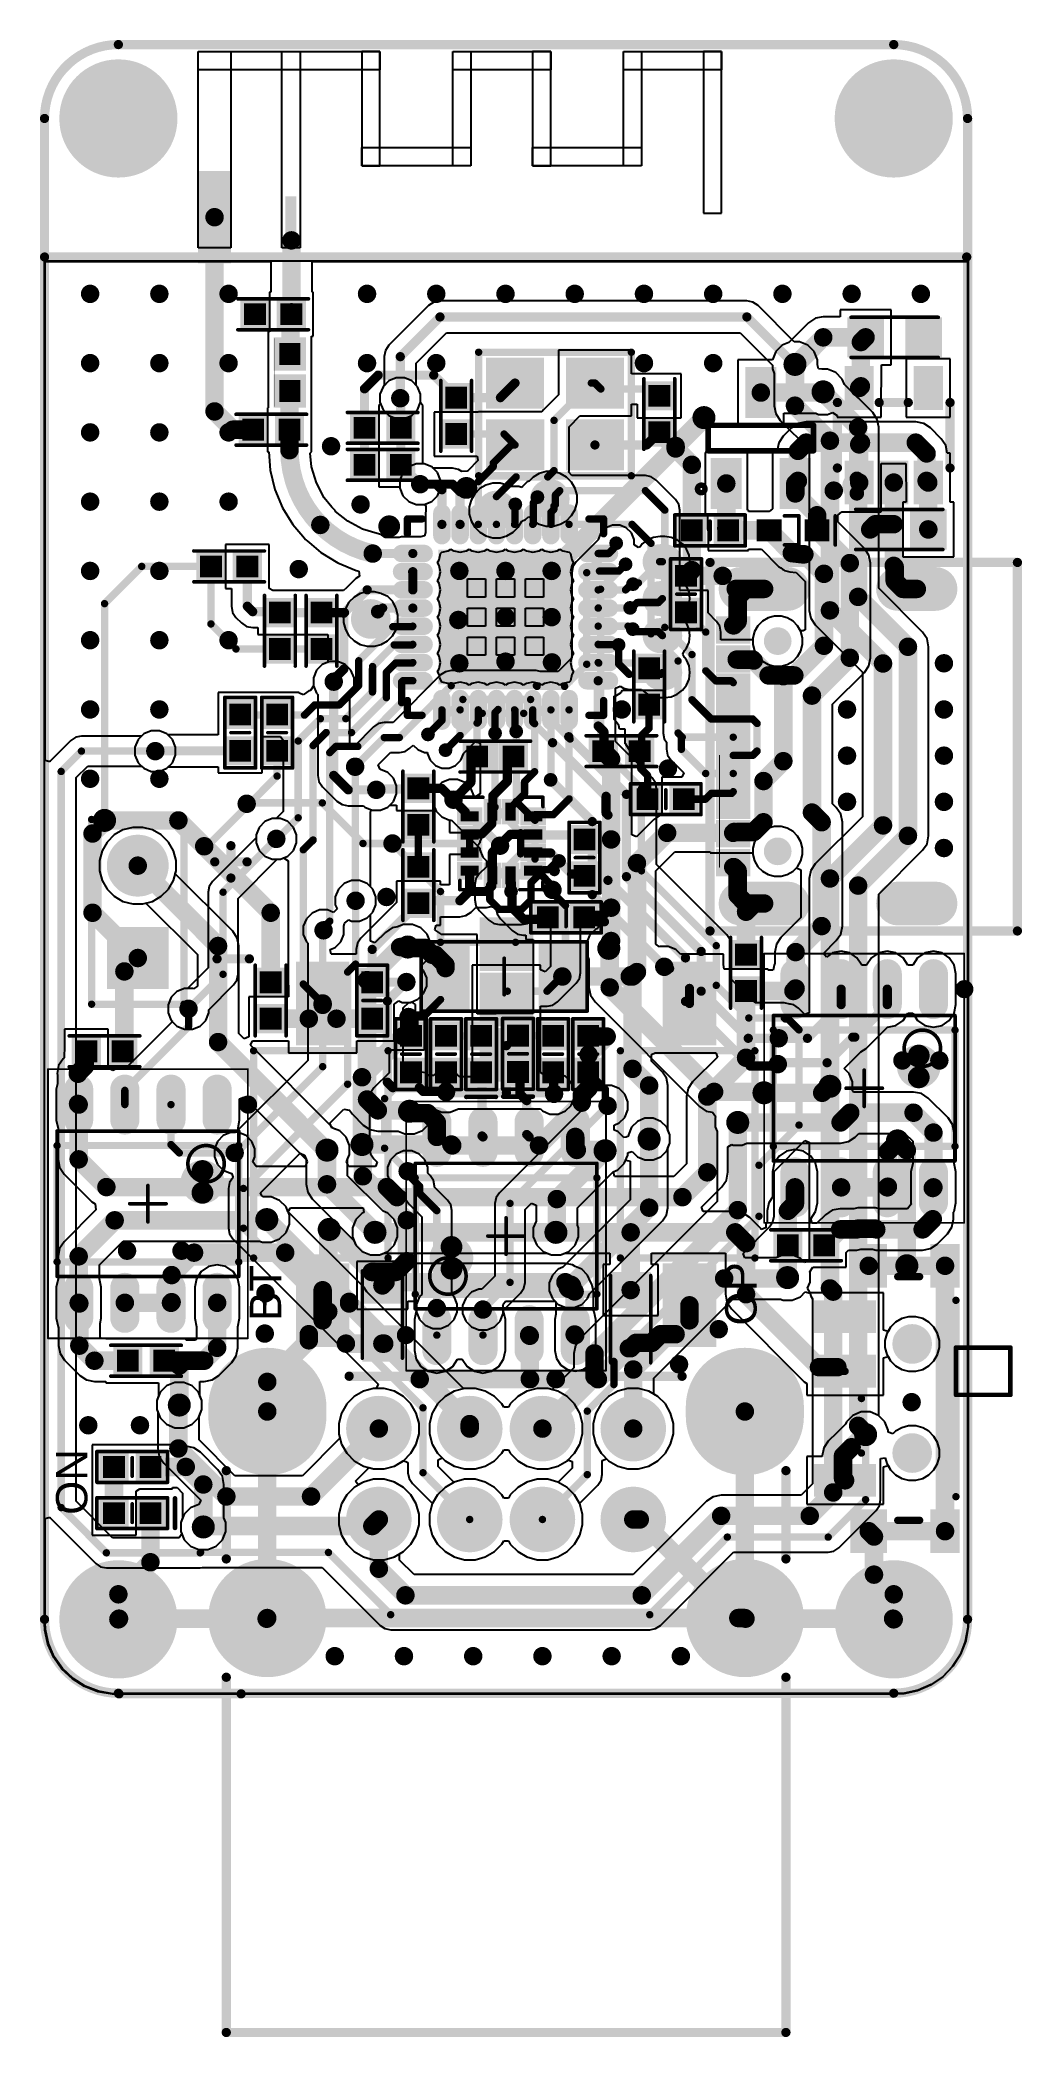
# Model space of a CAD drawing. Header units: millimetres. Extents: x -0.01 to 1.06, y -0.37 to 1.79.
import ezdxf

# ---------------------------------------------------------------- set-up
doc = ezdxf.new("R2010")
doc.units = ezdxf.units.MM
doc.header["$MEASUREMENT"] = 0
for name, color, linetype in [('BottomLayer', 5, 'Continuous'), ('BottomOverlay', 54, 'Continuous'), ('BottomPaste', 16, 'Continuous'), ('BottomSolder', 6, 'Continuous'), ('Mechanical1', 6, 'Continuous'), ('Mechanical13', 56, 'Continuous'), ('Mechanical15', 56, 'Continuous'), ('Mechanical2', 216, 'Continuous'), ('Mechanical3', 76, 'Continuous'), ('MultiLayer', 9, 'Continuous'), ('PadHoleLayer', 156, 'Continuous'), ('TopLayer', 1, 'Continuous'), ('TopOverlay', 2, 'Continuous'), ('TopPaste', 8, 'Continuous'), ('TopSolder', 216, 'Continuous'), ('ViaHoleLayer', 16, 'Continuous')]:
    doc.layers.add(name, color=color, linetype=linetype)
doc.styles.add('Arial', font='arial.ttf', dxfattribs={"height": 0.2})

msp = doc.modelspace()

# ---------------------------------------------------------------- texts
at = {"layer": 'TopOverlay', "style": 'Arial'}
for s, p in [('BT', (0.2564, 0.4044)), ('OP', (0.7714, 0.3994)), ('ON', (0.0464, 0.1944))]:
    msp.add_text(s, height=0.034, rotation=90, dxfattribs=at).set_placement(p)

# ---------------------------------------------------------------- blocks, each defined once
blk = doc.blocks.new('000_B_1')
at = {"layer": 'BottomLayer'}
h = blk.add_hatch(color=5, dxfattribs=at)
edge = h.paths.add_edge_path()
edge.add_arc((0.0025, 0), 0.015, 270, 450)
edge.add_line((0.0025, 0.015), (-0.0025, 0.015))
edge.add_arc((-0.0025, 0), 0.015, 90, 270)
edge.add_line((-0.0025, -0.015), (0.0025, -0.015))
at = {"layer": 'BottomPaste'}
h = blk.add_hatch(color=16, dxfattribs=at)
edge = h.paths.add_edge_path()
edge.add_arc((0.0025, 0), 0.015, 270, 450)
edge.add_line((0.0025, 0.015), (-0.0025, 0.015))
edge.add_arc((-0.0025, 0), 0.015, 90, 270)
edge.add_line((-0.0025, -0.015), (0.0025, -0.015))
at = {"layer": 'BottomSolder'}
h = blk.add_hatch(color=6, dxfattribs=at)
edge = h.paths.add_edge_path()
edge.add_arc((0.0025, 0), 0.019, 270, 450)
edge.add_line((0.0025, 0.019), (-0.0025, 0.019))
edge.add_arc((-0.0025, 0), 0.019, 90, 270)
edge.add_line((-0.0025, -0.019), (0.0025, -0.019))
blk = doc.blocks.new('000_B_2')
at = {"layer": 'BottomLayer'}
h = blk.add_hatch(color=5, dxfattribs=at)
edge = h.paths.add_edge_path()
edge.add_arc((0.0025, 0), 0.015, 270, 450)
edge.add_line((0.0025, 0.015), (-0.0025, 0.015))
edge.add_arc((-0.0025, 0), 0.015, 90, 270)
edge.add_line((-0.0025, -0.015), (0.0025, -0.015))
at = {"layer": 'BottomPaste'}
h = blk.add_hatch(color=16, dxfattribs=at)
edge = h.paths.add_edge_path()
edge.add_arc((0.0025, 0), 0.015, 270, 450)
edge.add_line((0.0025, 0.015), (-0.0025, 0.015))
edge.add_arc((-0.0025, 0), 0.015, 90, 270)
edge.add_line((-0.0025, -0.015), (0.0025, -0.015))
at = {"layer": 'BottomSolder'}
h = blk.add_hatch(color=6, dxfattribs=at)
edge = h.paths.add_edge_path()
edge.add_arc((0.0025, 0), 0.019, 270, 450)
edge.add_line((0.0025, 0.019), (-0.0025, 0.019))
edge.add_arc((-0.0025, 0), 0.019, 90, 270)
edge.add_line((-0.0025, -0.019), (0.0025, -0.019))
blk = doc.blocks.new('000_B_3')
at = {"layer": 'BottomLayer'}
h = blk.add_hatch(color=5, dxfattribs=at)
edge = h.paths.add_edge_path()
edge.add_arc((0.0025, 0), 0.015, 270, 450)
edge.add_line((0.0025, 0.015), (-0.0025, 0.015))
edge.add_arc((-0.0025, 0), 0.015, 90, 270)
edge.add_line((-0.0025, -0.015), (0.0025, -0.015))
at = {"layer": 'BottomPaste'}
h = blk.add_hatch(color=16, dxfattribs=at)
edge = h.paths.add_edge_path()
edge.add_arc((0.0025, 0), 0.015, 270, 450)
edge.add_line((0.0025, 0.015), (-0.0025, 0.015))
edge.add_arc((-0.0025, 0), 0.015, 90, 270)
edge.add_line((-0.0025, -0.015), (0.0025, -0.015))
at = {"layer": 'BottomSolder'}
h = blk.add_hatch(color=6, dxfattribs=at)
edge = h.paths.add_edge_path()
edge.add_arc((0.0025, 0), 0.019, 270, 450)
edge.add_line((0.0025, 0.019), (-0.0025, 0.019))
edge.add_arc((-0.0025, 0), 0.019, 90, 270)
edge.add_line((-0.0025, -0.019), (0.0025, -0.019))
blk = doc.blocks.new('000_B_4')
at = {"layer": 'BottomLayer'}
h = blk.add_hatch(color=5, dxfattribs=at)
edge = h.paths.add_edge_path()
edge.add_arc((0, 0), 0.0175, 0, 360)
at = {"layer": 'BottomPaste'}
h = blk.add_hatch(color=16, dxfattribs=at)
edge = h.paths.add_edge_path()
edge.add_arc((0, 0), 0.0175, 0, 360)
at = {"layer": 'BottomSolder'}
h = blk.add_hatch(color=6, dxfattribs=at)
edge = h.paths.add_edge_path()
edge.add_arc((0, 0), 0.0215, 0, 360)
blk = doc.blocks.new('000_B_5')
at = {"layer": 'BottomLayer'}
h = blk.add_hatch(color=5, dxfattribs=at)
edge = h.paths.add_edge_path()
edge.add_arc((0.0025, 0), 0.015, 270, 450)
edge.add_line((0.0025, 0.015), (-0.0025, 0.015))
edge.add_arc((-0.0025, 0), 0.015, 90, 270)
edge.add_line((-0.0025, -0.015), (0.0025, -0.015))
at = {"layer": 'BottomPaste'}
h = blk.add_hatch(color=16, dxfattribs=at)
edge = h.paths.add_edge_path()
edge.add_arc((0.0025, 0), 0.015, 270, 450)
edge.add_line((0.0025, 0.015), (-0.0025, 0.015))
edge.add_arc((-0.0025, 0), 0.015, 90, 270)
edge.add_line((-0.0025, -0.015), (0.0025, -0.015))
at = {"layer": 'BottomSolder'}
h = blk.add_hatch(color=6, dxfattribs=at)
edge = h.paths.add_edge_path()
edge.add_arc((0.0025, 0), 0.019, 270, 450)
edge.add_line((0.0025, 0.019), (-0.0025, 0.019))
edge.add_arc((-0.0025, 0), 0.019, 90, 270)
edge.add_line((-0.0025, -0.019), (0.0025, -0.019))
blk = doc.blocks.new('000_B_6')
at = {"layer": 'BottomLayer'}
h = blk.add_hatch(color=5, dxfattribs=at)
edge = h.paths.add_edge_path()
edge.add_arc((0, 0), 0.0175, 0, 360)
at = {"layer": 'BottomPaste'}
h = blk.add_hatch(color=16, dxfattribs=at)
edge = h.paths.add_edge_path()
edge.add_arc((0, 0), 0.0175, 0, 360)
at = {"layer": 'BottomSolder'}
h = blk.add_hatch(color=6, dxfattribs=at)
edge = h.paths.add_edge_path()
edge.add_arc((0, 0), 0.0215, 0, 360)
blk = doc.blocks.new('000_B_7')
at = {"layer": 'BottomLayer'}
h = blk.add_hatch(color=5, dxfattribs=at)
edge = h.paths.add_edge_path()
edge.add_arc((0, 0), 0.0175, 0, 360)
at = {"layer": 'BottomPaste'}
h = blk.add_hatch(color=16, dxfattribs=at)
edge = h.paths.add_edge_path()
edge.add_arc((0, 0), 0.0175, 0, 360)
at = {"layer": 'BottomSolder'}
h = blk.add_hatch(color=6, dxfattribs=at)
edge = h.paths.add_edge_path()
edge.add_arc((0, 0), 0.0215, 0, 360)
blk = doc.blocks.new('CAP_0402_8')
at = {"layer": 'TopLayer'}
for points in [[(-0.0315, -0.0118), (-0.0315, 0.0118), (-0.0079, 0.0118), (-0.0079, -0.0118)], [(0.0079, -0.0118), (0.0079, 0.0118), (0.0315, 0.0118), (0.0315, -0.0118)]]:
    blk.add_hatch(color=1, dxfattribs=at).paths.add_polyline_path(points)
at = {"layer": 'TopPaste'}
for points in [[(-0.0315, -0.0118), (-0.0315, 0.0118), (-0.0079, 0.0118), (-0.0079, -0.0118)], [(0.0079, -0.0118), (0.0079, 0.0118), (0.0315, 0.0118), (0.0315, -0.0118)]]:
    blk.add_hatch(color=8, dxfattribs=at).paths.add_polyline_path(points)
at = {"layer": 'TopSolder'}
for points in [[(-0.0355, -0.0158), (-0.0355, 0.0158), (-0.0039, 0.0158), (-0.0039, -0.0158)], [(0.0039, -0.0158), (0.0039, 0.0158), (0.0355, 0.0158), (0.0355, -0.0158)]]:
    blk.add_hatch(color=216, dxfattribs=at).paths.add_polyline_path(points)
at = {"layer": 'TopOverlay', "const_width": 0.00394}
for points in [[(-0.0382, 0.0167), (0.0382, 0.0167)], [(-0.0382, -0.0167), (0.0382, -0.0167)]]:
    blk.add_lwpolyline(points, dxfattribs=at)
at = {"layer": 'TopOverlay', "const_width": 0.00197}
for points in [[(-0.0392, 0.0167, 1), (-0.0372, 0.0167, 1)], [(0.0372, 0.0167, 1), (0.0392, 0.0167, 1)], [(-0.0392, -0.0167, 1), (-0.0372, -0.0167, 1)], [(0.0372, -0.0167, 1), (0.0392, -0.0167, 1)]]:
    blk.add_lwpolyline(points, format="xyb", close=True, dxfattribs=at)
blk = doc.blocks.new('CAP_0402_9')
at = {"layer": 'TopLayer'}
for points in [[(-0.0315, -0.0118), (-0.0315, 0.0118), (-0.0079, 0.0118), (-0.0079, -0.0118)], [(0.0079, -0.0118), (0.0079, 0.0118), (0.0315, 0.0118), (0.0315, -0.0118)]]:
    blk.add_hatch(color=1, dxfattribs=at).paths.add_polyline_path(points)
at = {"layer": 'TopPaste'}
for points in [[(-0.0315, -0.0118), (-0.0315, 0.0118), (-0.0079, 0.0118), (-0.0079, -0.0118)], [(0.0079, -0.0118), (0.0079, 0.0118), (0.0315, 0.0118), (0.0315, -0.0118)]]:
    blk.add_hatch(color=8, dxfattribs=at).paths.add_polyline_path(points)
at = {"layer": 'TopSolder'}
for points in [[(-0.0355, -0.0158), (-0.0355, 0.0158), (-0.0039, 0.0158), (-0.0039, -0.0158)], [(0.0039, -0.0158), (0.0039, 0.0158), (0.0355, 0.0158), (0.0355, -0.0158)]]:
    blk.add_hatch(color=216, dxfattribs=at).paths.add_polyline_path(points)
at = {"layer": 'TopOverlay', "const_width": 0.00394}
for points in [[(0.0382, 0.0167), (-0.0382, 0.0167)], [(0.0382, -0.0167), (-0.0382, -0.0167)]]:
    blk.add_lwpolyline(points, dxfattribs=at)
at = {"layer": 'TopOverlay', "const_width": 0.00197}
for points in [[(-0.0392, 0.0167, 1), (-0.0372, 0.0167, 1)], [(0.0372, 0.0167, 1), (0.0392, 0.0167, 1)], [(-0.0392, -0.0167, 1), (-0.0372, -0.0167, 1)], [(0.0372, -0.0167, 1), (0.0392, -0.0167, 1)]]:
    blk.add_lwpolyline(points, format="xyb", close=True, dxfattribs=at)
blk = doc.blocks.new('LGA_12_10')
at = {"layer": 'TopLayer'}
for points in [[(-0.035, 0.0443), (-0.024, 0.0443), (-0.024, 0.0246), (-0.035, 0.0246)], [(-0.0154, 0.0443), (-0.0043, 0.0443), (-0.0043, 0.0246), (-0.0154, 0.0246)], [(0.0043, 0.0443), (0.0154, 0.0443), (0.0154, 0.0246), (0.0043, 0.0246)], [(0.024, 0.0443), (0.035, 0.0443), (0.035, 0.0246), (0.024, 0.0246)], [(-0.0443, 0.0154), (-0.0246, 0.0154), (-0.0246, 0.0043), (-0.0443, 0.0043)], [(0.0246, 0.0154), (0.0443, 0.0154), (0.0443, 0.0043), (0.0246, 0.0043)], [(-0.0443, -0.0043), (-0.0246, -0.0043), (-0.0246, -0.0154), (-0.0443, -0.0154)], [(0.0246, -0.0043), (0.0443, -0.0043), (0.0443, -0.0154), (0.0246, -0.0154)], [(-0.035, -0.0246), (-0.024, -0.0246), (-0.024, -0.0443), (-0.035, -0.0443)], [(-0.0154, -0.0246), (-0.0043, -0.0246), (-0.0043, -0.0443), (-0.0154, -0.0443)], [(0.0043, -0.0246), (0.0154, -0.0246), (0.0154, -0.0443), (0.0043, -0.0443)], [(0.024, -0.0246), (0.035, -0.0246), (0.035, -0.0443), (0.024, -0.0443)]]:
    blk.add_hatch(color=1, dxfattribs=at).paths.add_polyline_path(points)
at = {"layer": 'TopPaste'}
for points in [[(-0.035, 0.0443), (-0.024, 0.0443), (-0.024, 0.0246), (-0.035, 0.0246)], [(-0.0154, 0.0443), (-0.0043, 0.0443), (-0.0043, 0.0246), (-0.0154, 0.0246)], [(0.0043, 0.0443), (0.0154, 0.0443), (0.0154, 0.0246), (0.0043, 0.0246)], [(0.024, 0.0443), (0.035, 0.0443), (0.035, 0.0246), (0.024, 0.0246)], [(-0.0443, 0.0154), (-0.0246, 0.0154), (-0.0246, 0.0043), (-0.0443, 0.0043)], [(0.0246, 0.0154), (0.0443, 0.0154), (0.0443, 0.0043), (0.0246, 0.0043)], [(-0.0443, -0.0043), (-0.0246, -0.0043), (-0.0246, -0.0154), (-0.0443, -0.0154)], [(0.0246, -0.0043), (0.0443, -0.0043), (0.0443, -0.0154), (0.0246, -0.0154)], [(-0.035, -0.0246), (-0.024, -0.0246), (-0.024, -0.0443), (-0.035, -0.0443)], [(-0.0154, -0.0246), (-0.0043, -0.0246), (-0.0043, -0.0443), (-0.0154, -0.0443)], [(0.0043, -0.0246), (0.0154, -0.0246), (0.0154, -0.0443), (0.0043, -0.0443)], [(0.024, -0.0246), (0.035, -0.0246), (0.035, -0.0443), (0.024, -0.0443)]]:
    blk.add_hatch(color=8, dxfattribs=at).paths.add_polyline_path(points)
at = {"layer": 'TopSolder'}
for points in [[(-0.039, 0.0483), (-0.02, 0.0483), (-0.02, 0.0206), (-0.039, 0.0206)], [(-0.0194, 0.0483), (-0.0003, 0.0483), (-0.0003, 0.0206), (-0.0194, 0.0206)], [(0.0003, 0.0483), (0.0194, 0.0483), (0.0194, 0.0206), (0.0003, 0.0206)], [(0.02, 0.0483), (0.039, 0.0483), (0.039, 0.0206), (0.02, 0.0206)], [(-0.0483, 0.0194), (-0.0206, 0.0194), (-0.0206, 0.0003), (-0.0483, 0.0003)], [(0.0206, 0.0194), (0.0483, 0.0194), (0.0483, 0.0003), (0.0206, 0.0003)], [(-0.0483, -0.0003), (-0.0206, -0.0003), (-0.0206, -0.0194), (-0.0483, -0.0194)], [(-0.039, -0.0206), (-0.02, -0.0206), (-0.02, -0.0483), (-0.039, -0.0483)], [(-0.0194, -0.0206), (-0.0003, -0.0206), (-0.0003, -0.0483), (-0.0194, -0.0483)], [(0.0003, -0.0206), (0.0194, -0.0206), (0.0194, -0.0483), (0.0003, -0.0483)], [(0.02, -0.0206), (0.039, -0.0206), (0.039, -0.0483), (0.02, -0.0483)], [(0.0206, -0.0003), (0.0483, -0.0003), (0.0483, -0.0194), (0.0206, -0.0194)]]:
    blk.add_hatch(color=216, dxfattribs=at).paths.add_polyline_path(points)
at = {"layer": 'TopOverlay', "const_width": 0.00394}
for points in [[(-0.05, 0.045), (-0.04, 0.045)], [(-0.05, 0.045), (-0.05, 0.02)], [(0.04, 0.045), (0.05, 0.045)], [(0.05, 0.045), (0.05, 0.02)], [(-0.05, -0.02), (-0.05, -0.045)], [(0.05, -0.02), (0.05, -0.045)], [(-0.05, -0.045), (-0.0411, -0.045)], [(0.04, -0.045), (0.05, -0.045)]]:
    blk.add_lwpolyline(points, dxfattribs=at)
at = {"layer": 'TopOverlay'}
for points, const_width in [([(-0.051, 0.045, 1), (-0.049, 0.045, 1)], 0.00197), ([(-0.051, 0.045, 1), (-0.049, 0.045, 1)], 0.00197), ([(-0.041, 0.045, 1), (-0.039, 0.045, 1)], 0.00197), ([(0.039, 0.045, 1), (0.041, 0.045, 1)], 0.00197), ([(0.049, 0.045, 1), (0.051, 0.045, 1)], 0.00197), ([(0.049, 0.045, 1), (0.051, 0.045, 1)], 0.00197), ([(-0.051, 0.02, 1), (-0.049, 0.02, 1)], 0.00197), ([(0.049, 0.02, 1), (0.051, 0.02, 1)], 0.00197), ([(-0.051, -0.02, 1), (-0.049, -0.02, 1)], 0.00197), ([(0.049, -0.02, 1), (0.051, -0.02, 1)], 0.00197), ([(-0.051, -0.045, 1), (-0.049, -0.045, 1)], 0.00197), ([(-0.051, -0.045, 1), (-0.049, -0.045, 1)], 0.00197), ([(-0.0421, -0.045, 1), (-0.0401, -0.045, 1)], 0.00197), ([(0.039, -0.045, 1), (0.041, -0.045, 1)], 0.00197), ([(0.049, -0.045, 1), (0.051, -0.045, 1)], 0.00197), ([(0.049, -0.045, 1), (0.051, -0.045, 1)], 0.00197), ([(-0.0266, -0.0574, 1), (-0.0325, -0.0574, 1)], 0.00591), ([(-0.034, -0.0574, 1), (-0.031, -0.0574, 1)], 0.00295), ([(-0.0281, -0.0574, 1), (-0.0251, -0.0574, 1)], 0.00295)]:
    blk.add_lwpolyline(points, format="xyb", close=True, dxfattribs=dict(at, const_width=const_width))
blk = doc.blocks.new('RES_0402_11')
at = {"layer": 'TopLayer'}
for points in [[(-0.0315, -0.0118), (-0.0315, 0.0118), (-0.0079, 0.0118), (-0.0079, -0.0118)], [(0.0079, -0.0118), (0.0079, 0.0118), (0.0315, 0.0118), (0.0315, -0.0118)]]:
    blk.add_hatch(color=1, dxfattribs=at).paths.add_polyline_path(points)
at = {"layer": 'TopPaste'}
for points in [[(-0.0315, -0.0118), (-0.0315, 0.0118), (-0.0079, 0.0118), (-0.0079, -0.0118)], [(0.0079, -0.0118), (0.0079, 0.0118), (0.0315, 0.0118), (0.0315, -0.0118)]]:
    blk.add_hatch(color=8, dxfattribs=at).paths.add_polyline_path(points)
at = {"layer": 'TopSolder'}
for points in [[(-0.0355, -0.0158), (-0.0355, 0.0158), (-0.0039, 0.0158), (-0.0039, -0.0158)], [(0.0039, -0.0158), (0.0039, 0.0158), (0.0355, 0.0158), (0.0355, -0.0158)]]:
    blk.add_hatch(color=216, dxfattribs=at).paths.add_polyline_path(points)
at = {"layer": 'TopOverlay', "const_width": 0.00394}
for points in [[(-0.0382, 0.0167), (0.0382, 0.0167)], [(-0.0382, 0.0167), (-0.0382, -0.0167)], [(0, 0.01), (0, -0.01)], [(0.0382, 0.0167), (0.0382, -0.0167)], [(-0.0382, -0.0167), (0.0382, -0.0167)]]:
    blk.add_lwpolyline(points, dxfattribs=at)
at = {"layer": 'TopOverlay', "const_width": 0.00197}
for points in [[(-0.0392, 0.0167, 1), (-0.0372, 0.0167, 1)], [(-0.0392, 0.0167, 1), (-0.0372, 0.0167, 1)], [(-0.001, 0.01, 1), (0.001, 0.01, 1)], [(0.0372, 0.0167, 1), (0.0392, 0.0167, 1)], [(0.0372, 0.0167, 1), (0.0392, 0.0167, 1)], [(-0.0392, -0.0167, 1), (-0.0372, -0.0167, 1)], [(-0.0392, -0.0167, 1), (-0.0372, -0.0167, 1)], [(-0.001, -0.01, 1), (0.001, -0.01, 1)], [(0.0372, -0.0167, 1), (0.0392, -0.0167, 1)], [(0.0372, -0.0167, 1), (0.0392, -0.0167, 1)]]:
    blk.add_lwpolyline(points, format="xyb", close=True, dxfattribs=at)
blk = doc.blocks.new('RES_0402_12')
at = {"layer": 'TopLayer'}
for points in [[(-0.0315, -0.0118), (-0.0315, 0.0118), (-0.0079, 0.0118), (-0.0079, -0.0118)], [(0.0079, -0.0118), (0.0079, 0.0118), (0.0315, 0.0118), (0.0315, -0.0118)]]:
    blk.add_hatch(color=1, dxfattribs=at).paths.add_polyline_path(points)
at = {"layer": 'TopPaste'}
for points in [[(-0.0315, -0.0118), (-0.0315, 0.0118), (-0.0079, 0.0118), (-0.0079, -0.0118)], [(0.0079, -0.0118), (0.0079, 0.0118), (0.0315, 0.0118), (0.0315, -0.0118)]]:
    blk.add_hatch(color=8, dxfattribs=at).paths.add_polyline_path(points)
at = {"layer": 'TopSolder'}
for points in [[(-0.0355, -0.0158), (-0.0355, 0.0158), (-0.0039, 0.0158), (-0.0039, -0.0158)], [(0.0039, -0.0158), (0.0039, 0.0158), (0.0355, 0.0158), (0.0355, -0.0158)]]:
    blk.add_hatch(color=216, dxfattribs=at).paths.add_polyline_path(points)
at = {"layer": 'TopOverlay', "const_width": 0.00394}
for points in [[(-0.0382, -0.0167), (-0.0382, 0.0167)], [(-0.0382, 0.0167), (0.0382, 0.0167)], [(0, -0.01), (0, 0.01)], [(0.0382, -0.0167), (0.0382, 0.0167)], [(-0.0382, -0.0167), (0.0382, -0.0167)]]:
    blk.add_lwpolyline(points, dxfattribs=at)
at = {"layer": 'TopOverlay', "const_width": 0.00197}
for points in [[(-0.0392, 0.0167, 1), (-0.0372, 0.0167, 1)], [(-0.0392, 0.0167, 1), (-0.0372, 0.0167, 1)], [(-0.001, 0.01, 1), (0.001, 0.01, 1)], [(0.0372, 0.0167, 1), (0.0392, 0.0167, 1)], [(0.0372, 0.0167, 1), (0.0392, 0.0167, 1)], [(-0.0392, -0.0167, 1), (-0.0372, -0.0167, 1)], [(-0.0392, -0.0167, 1), (-0.0372, -0.0167, 1)], [(-0.001, -0.01, 1), (0.001, -0.01, 1)], [(0.0372, -0.0167, 1), (0.0392, -0.0167, 1)], [(0.0372, -0.0167, 1), (0.0392, -0.0167, 1)]]:
    blk.add_lwpolyline(points, format="xyb", close=True, dxfattribs=at)
blk = doc.blocks.new('PAD_SMD_3_VIAS___1_27___B_13')
at = {"layer": 'BottomLayer'}
for points in [[(0.075, 0.025), (0.075, -0.025), (0.025, -0.025), (0.025, 0.025)], [(0.135, 0.025), (0.135, -0.025), (0.085, -0.025), (0.085, 0.025)], [(0.195, 0.025), (0.195, -0.025), (0.145, -0.025), (0.145, 0.025)]]:
    blk.add_hatch(color=5, dxfattribs=at).paths.add_polyline_path(points)
at = {"layer": 'BottomPaste'}
for points in [[(0.075, 0.025), (0.075, -0.025), (0.025, -0.025), (0.025, 0.025)], [(0.135, 0.025), (0.135, -0.025), (0.085, -0.025), (0.085, 0.025)], [(0.195, 0.025), (0.195, -0.025), (0.145, -0.025), (0.145, 0.025)]]:
    blk.add_hatch(color=16, dxfattribs=at).paths.add_polyline_path(points)
at = {"layer": 'BottomSolder'}
for points in [[(0.079, 0.029), (0.079, -0.029), (0.021, -0.029), (0.021, 0.029)], [(0.139, 0.029), (0.139, -0.029), (0.081, -0.029), (0.081, 0.029)], [(0.199, 0.029), (0.199, -0.029), (0.141, -0.029), (0.141, 0.029)]]:
    blk.add_hatch(color=6, dxfattribs=at).paths.add_polyline_path(points)
blk = doc.blocks.new('CHAVE_2P_14')
at = {"layer": 'BottomLayer'}
h = blk.add_hatch(color=5, dxfattribs=at)
edge = h.paths.add_edge_path()
edge.add_arc((-0.06055, -0.017004), 0.0175, 0, 360)
h = blk.add_hatch(color=5, dxfattribs=at)
edge = h.paths.add_edge_path()
edge.add_arc((0.05756, -0.016984), 0.0175, 0, 360)
at = {"layer": 'BottomSolder'}
h = blk.add_hatch(color=6, dxfattribs=at)
edge = h.paths.add_edge_path()
edge.add_arc((-0.06055, -0.017004), 0.0215, 0, 360)
h = blk.add_hatch(color=6, dxfattribs=at)
edge = h.paths.add_edge_path()
edge.add_arc((0.05756, -0.016984), 0.0215, 0, 360)
at = {"layer": 'MultiLayer'}
h = blk.add_hatch(color=9, dxfattribs=at)
edge = h.paths.add_edge_path()
edge.add_arc((-0.06055, -0.017004), 0.0175, 0, 360)
h = blk.add_hatch(color=9, dxfattribs=at)
edge = h.paths.add_edge_path()
edge.add_arc((0.05756, -0.016984), 0.0175, 0, 360)
at = {"layer": 'PadHoleLayer'}
h = blk.add_hatch(color=156, dxfattribs=at)
edge = h.paths.add_edge_path()
edge.add_arc((-0.06055, -0.017004), 0.0175, 0, 360)
h = blk.add_hatch(color=156, dxfattribs=at)
edge = h.paths.add_edge_path()
edge.add_arc((0.05756, -0.016984), 0.0175, 0, 360)
at = {"layer": 'TopLayer'}
for points in [[(-0.10386, 0.085235), (-0.0763, 0.085235), (-0.0763, 0.026175), (-0.10386, 0.026175)], [(0.01425, 0.085235), (0.04181, 0.085235), (0.04181, 0.026175), (0.01425, 0.026175)], [(0.0733, 0.085235), (0.10086, 0.085235), (0.10086, 0.026175), (0.0733, 0.026175)], [(-0.125515, 0.014365), (-0.164885, 0.014365), (-0.164885, 0.045865), (-0.125515, 0.045865)], [(0.161885, 0.014365), (0.122515, 0.014365), (0.122515, 0.045865), (0.161885, 0.045865)], [(-0.125515, -0.064375), (-0.164885, -0.064375), (-0.164885, -0.040755), (-0.125515, -0.040755)], [(0.161885, -0.064375), (0.122515, -0.064375), (0.122515, -0.040755), (0.161885, -0.040755)]]:
    blk.add_hatch(color=1, dxfattribs=at).paths.add_polyline_path(points)
h = blk.add_hatch(color=1, dxfattribs=at)
edge = h.paths.add_edge_path()
edge.add_arc((-0.06055, -0.017004), 0.0175, 0, 360)
h = blk.add_hatch(color=1, dxfattribs=at)
edge = h.paths.add_edge_path()
edge.add_arc((0.05756, -0.016984), 0.0175, 0, 360)
at = {"layer": 'TopPaste'}
for points in [[(-0.10386, 0.085235), (-0.0763, 0.085235), (-0.0763, 0.026175), (-0.10386, 0.026175)], [(0.01425, 0.085235), (0.04181, 0.085235), (0.04181, 0.026175), (0.01425, 0.026175)], [(0.0733, 0.085235), (0.10086, 0.085235), (0.10086, 0.026175), (0.0733, 0.026175)], [(-0.125515, 0.014365), (-0.164885, 0.014365), (-0.164885, 0.045865), (-0.125515, 0.045865)], [(0.161885, 0.014365), (0.122515, 0.014365), (0.122515, 0.045865), (0.161885, 0.045865)], [(-0.125515, -0.064375), (-0.164885, -0.064375), (-0.164885, -0.040755), (-0.125515, -0.040755)], [(0.161885, -0.064375), (0.122515, -0.064375), (0.122515, -0.040755), (0.161885, -0.040755)]]:
    blk.add_hatch(color=8, dxfattribs=at).paths.add_polyline_path(points)
at = {"layer": 'TopSolder'}
for points in [[(-0.10786, 0.089235), (-0.0723, 0.089235), (-0.0723, 0.022175), (-0.10786, 0.022175)], [(0.01025, 0.089235), (0.04581, 0.089235), (0.04581, 0.022175), (0.01025, 0.022175)], [(0.0693, 0.089235), (0.10486, 0.089235), (0.10486, 0.022175), (0.0693, 0.022175)], [(-0.121515, 0.010365), (-0.168885, 0.010365), (-0.168885, 0.049865), (-0.121515, 0.049865)], [(0.165885, 0.010365), (0.118515, 0.010365), (0.118515, 0.049865), (0.165885, 0.049865)], [(-0.121515, -0.068375), (-0.168885, -0.068375), (-0.168885, -0.036755), (-0.121515, -0.036755)], [(0.165885, -0.068375), (0.118515, -0.068375), (0.118515, -0.036755), (0.165885, -0.036755)]]:
    blk.add_hatch(color=216, dxfattribs=at).paths.add_polyline_path(points)
h = blk.add_hatch(color=216, dxfattribs=at)
edge = h.paths.add_edge_path()
edge.add_arc((-0.06055, -0.017004), 0.0215, 0, 360)
h = blk.add_hatch(color=216, dxfattribs=at)
edge = h.paths.add_edge_path()
edge.add_arc((0.05756, -0.016984), 0.0215, 0, 360)
at = {"layer": 'TopOverlay'}
for points, const_width in [([(-0.06056, 0.037985), (-0.0015, 0.037985)], 0.008), ([(-0.13339, -0.001385), (-0.13339, -0.025005)], 0.008), ([(0.13039, -0.001385), (0.13039, -0.025005)], 0.008), ([(-0.1078, -0.064375), (0.1048, -0.064375)], 0.008), ([(0.00244, -0.064375), (0.05362, -0.064375)], 0.005), ([(0.00244, -0.064375), (0.00244, -0.123435)], 0.005), ([(0.05362, -0.064375), (0.05362, -0.123435)], 0.005), ([(0.00244, -0.123435), (0.05362, -0.123435)], 0.005)]:
    blk.add_lwpolyline(points, dxfattribs=dict(at, const_width=const_width))
for points, const_width in [([(-0.06256, 0.037985, 1), (-0.05856, 0.037985, 1)], 0.004), ([(-0.0035, 0.037985, 1), (0.0005, 0.037985, 1)], 0.004), ([(-0.13539, -0.001385, 1), (-0.13139, -0.001385, 1)], 0.004), ([(0.12839, -0.001385, 1), (0.13239, -0.001385, 1)], 0.004), ([(-0.13539, -0.025005, 1), (-0.13139, -0.025005, 1)], 0.004), ([(0.12839, -0.025005, 1), (0.13239, -0.025005, 1)], 0.004), ([(-0.1098, -0.064375, 1), (-0.1058, -0.064375, 1)], 0.004), ([(0.00119, -0.064375, 1), (0.00369, -0.064375, 1)], 0.0025), ([(0.00119, -0.064375, 1), (0.00369, -0.064375, 1)], 0.0025), ([(0.05237, -0.064375, 1), (0.05487, -0.064375, 1)], 0.0025), ([(0.05237, -0.064375, 1), (0.05487, -0.064375, 1)], 0.0025), ([(0.1028, -0.064375, 1), (0.1068, -0.064375, 1)], 0.004), ([(0.00119, -0.123435, 1), (0.00369, -0.123435, 1)], 0.0025), ([(0.00119, -0.123435, 1), (0.00369, -0.123435, 1)], 0.0025), ([(0.05237, -0.123435, 1), (0.05487, -0.123435, 1)], 0.0025), ([(0.05237, -0.123435, 1), (0.05487, -0.123435, 1)], 0.0025)]:
    blk.add_lwpolyline(points, format="xyb", close=True, dxfattribs=dict(at, const_width=const_width))
blk = doc.blocks.new('USB2_5_2_____________15')
at = {"layer": 'BottomLayer'}
h = blk.add_hatch(color=5, dxfattribs=at)
edge = h.paths.add_edge_path()
edge.add_arc((0.145, 0.25), 0.06, 90, 270)
edge.add_line((0.145, 0.19), (0.155, 0.19))
edge.add_arc((0.155, 0.25), 0.06, 270, 450)
edge.add_line((0.155, 0.31), (0.145, 0.31))
h = blk.add_hatch(color=5, dxfattribs=at)
edge = h.paths.add_edge_path()
edge.add_arc((0.3736, 0.25), 0.06, 0, 360)
h = blk.add_hatch(color=5, dxfattribs=at)
edge = h.paths.add_edge_path()
edge.add_arc((0.1685, 0.1291), 0.0315, 0, 360)
h = blk.add_hatch(color=5, dxfattribs=at)
edge = h.paths.add_edge_path()
edge.add_arc((0.2669, 0.1291), 0.0315, 0, 360)
h = blk.add_hatch(color=5, dxfattribs=at)
edge = h.paths.add_edge_path()
edge.add_arc((0.1685, 0.0307), 0.0315, 0, 360)
h = blk.add_hatch(color=5, dxfattribs=at)
edge = h.paths.add_edge_path()
edge.add_arc((0.2669, 0.0307), 0.0315, 0, 360)
h = blk.add_hatch(color=5, dxfattribs=at)
edge = h.paths.add_edge_path()
edge.add_arc((0.1685, -0.048), 0.0315, 0, 360)
h = blk.add_hatch(color=5, dxfattribs=at)
edge = h.paths.add_edge_path()
edge.add_arc((0.2669, -0.048), 0.0315, 0, 360)
h = blk.add_hatch(color=5, dxfattribs=at)
edge = h.paths.add_edge_path()
edge.add_arc((0.1685, -0.1465), 0.0315, 0, 360)
h = blk.add_hatch(color=5, dxfattribs=at)
edge = h.paths.add_edge_path()
edge.add_arc((0.2669, -0.1465), 0.0315, 0, 360)
h = blk.add_hatch(color=5, dxfattribs=at)
edge = h.paths.add_edge_path()
edge.add_arc((0.145, -0.2673), 0.06, 90, 270)
edge.add_line((0.145, -0.3273), (0.155, -0.3273))
edge.add_arc((0.155, -0.2673), 0.06, 270, 450)
edge.add_line((0.155, -0.2073), (0.145, -0.2073))
h = blk.add_hatch(color=5, dxfattribs=at)
edge = h.paths.add_edge_path()
edge.add_arc((0.3736, -0.2673), 0.06, 0, 360)
at = {"layer": 'BottomSolder'}
h = blk.add_hatch(color=6, dxfattribs=at)
edge = h.paths.add_edge_path()
edge.add_arc((0.145, 0.25), 0.064, 90, 270)
edge.add_line((0.145, 0.186), (0.155, 0.186))
edge.add_arc((0.155, 0.25), 0.064, 270, 450)
edge.add_line((0.155, 0.314), (0.145, 0.314))
h = blk.add_hatch(color=6, dxfattribs=at)
edge = h.paths.add_edge_path()
edge.add_arc((0.3736, 0.25), 0.064, 0, 360)
h = blk.add_hatch(color=6, dxfattribs=at)
edge = h.paths.add_edge_path()
edge.add_arc((0.1685, 0.1291), 0.0355, 0, 360)
h = blk.add_hatch(color=6, dxfattribs=at)
edge = h.paths.add_edge_path()
edge.add_arc((0.2669, 0.1291), 0.0355, 0, 360)
h = blk.add_hatch(color=6, dxfattribs=at)
edge = h.paths.add_edge_path()
edge.add_arc((0.1685, 0.0307), 0.0355, 0, 360)
h = blk.add_hatch(color=6, dxfattribs=at)
edge = h.paths.add_edge_path()
edge.add_arc((0.2669, 0.0307), 0.0355, 0, 360)
h = blk.add_hatch(color=6, dxfattribs=at)
edge = h.paths.add_edge_path()
edge.add_arc((0.1685, -0.048), 0.0355, 0, 360)
h = blk.add_hatch(color=6, dxfattribs=at)
edge = h.paths.add_edge_path()
edge.add_arc((0.2669, -0.048), 0.0355, 0, 360)
h = blk.add_hatch(color=6, dxfattribs=at)
edge = h.paths.add_edge_path()
edge.add_arc((0.1685, -0.1465), 0.0355, 0, 360)
h = blk.add_hatch(color=6, dxfattribs=at)
edge = h.paths.add_edge_path()
edge.add_arc((0.2669, -0.1465), 0.0355, 0, 360)
h = blk.add_hatch(color=6, dxfattribs=at)
edge = h.paths.add_edge_path()
edge.add_arc((0.145, -0.2673), 0.064, 90, 270)
edge.add_line((0.145, -0.3313), (0.155, -0.3313))
edge.add_arc((0.155, -0.2673), 0.064, 270, 450)
edge.add_line((0.155, -0.2033), (0.145, -0.2033))
h = blk.add_hatch(color=6, dxfattribs=at)
edge = h.paths.add_edge_path()
edge.add_arc((0.3736, -0.2673), 0.064, 0, 360)
at = {"layer": 'MultiLayer'}
h = blk.add_hatch(color=9, dxfattribs=at)
edge = h.paths.add_edge_path()
edge.add_arc((0.145, 0.25), 0.06, 90, 270)
edge.add_line((0.145, 0.19), (0.155, 0.19))
edge.add_arc((0.155, 0.25), 0.06, 270, 450)
edge.add_line((0.155, 0.31), (0.145, 0.31))
h = blk.add_hatch(color=9, dxfattribs=at)
edge = h.paths.add_edge_path()
edge.add_arc((0.3736, 0.25), 0.06, 0, 360)
h = blk.add_hatch(color=9, dxfattribs=at)
edge = h.paths.add_edge_path()
edge.add_arc((0.1685, 0.1291), 0.0315, 0, 360)
h = blk.add_hatch(color=9, dxfattribs=at)
edge = h.paths.add_edge_path()
edge.add_arc((0.2669, 0.1291), 0.0315, 0, 360)
h = blk.add_hatch(color=9, dxfattribs=at)
edge = h.paths.add_edge_path()
edge.add_arc((0.1685, 0.0307), 0.0315, 0, 360)
h = blk.add_hatch(color=9, dxfattribs=at)
edge = h.paths.add_edge_path()
edge.add_arc((0.2669, 0.0307), 0.0315, 0, 360)
h = blk.add_hatch(color=9, dxfattribs=at)
edge = h.paths.add_edge_path()
edge.add_arc((0.1685, -0.048), 0.0315, 0, 360)
h = blk.add_hatch(color=9, dxfattribs=at)
edge = h.paths.add_edge_path()
edge.add_arc((0.2669, -0.048), 0.0315, 0, 360)
h = blk.add_hatch(color=9, dxfattribs=at)
edge = h.paths.add_edge_path()
edge.add_arc((0.1685, -0.1465), 0.0315, 0, 360)
h = blk.add_hatch(color=9, dxfattribs=at)
edge = h.paths.add_edge_path()
edge.add_arc((0.2669, -0.1465), 0.0315, 0, 360)
h = blk.add_hatch(color=9, dxfattribs=at)
edge = h.paths.add_edge_path()
edge.add_arc((0.145, -0.2673), 0.06, 90, 270)
edge.add_line((0.145, -0.3273), (0.155, -0.3273))
edge.add_arc((0.155, -0.2673), 0.06, 270, 450)
edge.add_line((0.155, -0.2073), (0.145, -0.2073))
h = blk.add_hatch(color=9, dxfattribs=at)
edge = h.paths.add_edge_path()
edge.add_arc((0.3736, -0.2673), 0.06, 0, 360)
at = {"layer": 'PadHoleLayer'}
h = blk.add_hatch(color=156, dxfattribs=at)
edge = h.paths.add_edge_path()
edge.add_arc((0.15, 0.25), 0.0475, 0, 360)
h = blk.add_hatch(color=156, dxfattribs=at)
edge = h.paths.add_edge_path()
edge.add_arc((0.3736, 0.25), 0.0475, 0, 360)
h = blk.add_hatch(color=156, dxfattribs=at)
edge = h.paths.add_edge_path()
edge.add_arc((0.1685, 0.1291), 0.0197, 0, 360)
h = blk.add_hatch(color=156, dxfattribs=at)
edge = h.paths.add_edge_path()
edge.add_arc((0.2669, 0.1291), 0.0197, 0, 360)
h = blk.add_hatch(color=156, dxfattribs=at)
edge = h.paths.add_edge_path()
edge.add_arc((0.1685, 0.0307), 0.0197, 0, 360)
h = blk.add_hatch(color=156, dxfattribs=at)
edge = h.paths.add_edge_path()
edge.add_arc((0.2669, 0.0307), 0.0197, 0, 360)
h = blk.add_hatch(color=156, dxfattribs=at)
edge = h.paths.add_edge_path()
edge.add_arc((0.1685, -0.048), 0.0197, 0, 360)
h = blk.add_hatch(color=156, dxfattribs=at)
edge = h.paths.add_edge_path()
edge.add_arc((0.2669, -0.048), 0.0197, 0, 360)
h = blk.add_hatch(color=156, dxfattribs=at)
edge = h.paths.add_edge_path()
edge.add_arc((0.1685, -0.1465), 0.0197, 0, 360)
h = blk.add_hatch(color=156, dxfattribs=at)
edge = h.paths.add_edge_path()
edge.add_arc((0.2669, -0.1465), 0.0197, 0, 360)
h = blk.add_hatch(color=156, dxfattribs=at)
edge = h.paths.add_edge_path()
edge.add_arc((0.15, -0.2673), 0.0475, 0, 360)
h = blk.add_hatch(color=156, dxfattribs=at)
edge = h.paths.add_edge_path()
edge.add_arc((0.3736, -0.2673), 0.0475, 0, 360)
at = {"layer": 'TopLayer'}
h = blk.add_hatch(color=1, dxfattribs=at)
edge = h.paths.add_edge_path()
edge.add_arc((0.145, 0.25), 0.06, 90, 270)
edge.add_line((0.145, 0.19), (0.155, 0.19))
edge.add_arc((0.155, 0.25), 0.06, 270, 450)
edge.add_line((0.155, 0.31), (0.145, 0.31))
h = blk.add_hatch(color=1, dxfattribs=at)
edge = h.paths.add_edge_path()
edge.add_arc((0.3736, 0.25), 0.06, 0, 360)
h = blk.add_hatch(color=1, dxfattribs=at)
edge = h.paths.add_edge_path()
edge.add_arc((0.1685, 0.1291), 0.0315, 0, 360)
h = blk.add_hatch(color=1, dxfattribs=at)
edge = h.paths.add_edge_path()
edge.add_arc((0.2669, 0.1291), 0.0315, 0, 360)
h = blk.add_hatch(color=1, dxfattribs=at)
edge = h.paths.add_edge_path()
edge.add_arc((0.1685, 0.0307), 0.0315, 0, 360)
h = blk.add_hatch(color=1, dxfattribs=at)
edge = h.paths.add_edge_path()
edge.add_arc((0.2669, 0.0307), 0.0315, 0, 360)
h = blk.add_hatch(color=1, dxfattribs=at)
edge = h.paths.add_edge_path()
edge.add_arc((0.1685, -0.048), 0.0315, 0, 360)
h = blk.add_hatch(color=1, dxfattribs=at)
edge = h.paths.add_edge_path()
edge.add_arc((0.2669, -0.048), 0.0315, 0, 360)
h = blk.add_hatch(color=1, dxfattribs=at)
edge = h.paths.add_edge_path()
edge.add_arc((0.1685, -0.1465), 0.0315, 0, 360)
h = blk.add_hatch(color=1, dxfattribs=at)
edge = h.paths.add_edge_path()
edge.add_arc((0.2669, -0.1465), 0.0315, 0, 360)
h = blk.add_hatch(color=1, dxfattribs=at)
edge = h.paths.add_edge_path()
edge.add_arc((0.145, -0.2673), 0.06, 90, 270)
edge.add_line((0.145, -0.3273), (0.155, -0.3273))
edge.add_arc((0.155, -0.2673), 0.06, 270, 450)
edge.add_line((0.155, -0.2073), (0.145, -0.2073))
h = blk.add_hatch(color=1, dxfattribs=at)
edge = h.paths.add_edge_path()
edge.add_arc((0.3736, -0.2673), 0.06, 0, 360)
at = {"layer": 'TopSolder'}
h = blk.add_hatch(color=216, dxfattribs=at)
edge = h.paths.add_edge_path()
edge.add_arc((0.145, 0.25), 0.064, 90, 270)
edge.add_line((0.145, 0.186), (0.155, 0.186))
edge.add_arc((0.155, 0.25), 0.064, 270, 450)
edge.add_line((0.155, 0.314), (0.145, 0.314))
h = blk.add_hatch(color=216, dxfattribs=at)
edge = h.paths.add_edge_path()
edge.add_arc((0.3736, 0.25), 0.064, 0, 360)
h = blk.add_hatch(color=216, dxfattribs=at)
edge = h.paths.add_edge_path()
edge.add_arc((0.1685, 0.1291), 0.0355, 0, 360)
h = blk.add_hatch(color=216, dxfattribs=at)
edge = h.paths.add_edge_path()
edge.add_arc((0.2669, 0.1291), 0.0355, 0, 360)
h = blk.add_hatch(color=216, dxfattribs=at)
edge = h.paths.add_edge_path()
edge.add_arc((0.1685, 0.0307), 0.0355, 0, 360)
h = blk.add_hatch(color=216, dxfattribs=at)
edge = h.paths.add_edge_path()
edge.add_arc((0.2669, 0.0307), 0.0355, 0, 360)
h = blk.add_hatch(color=216, dxfattribs=at)
edge = h.paths.add_edge_path()
edge.add_arc((0.1685, -0.048), 0.0355, 0, 360)
h = blk.add_hatch(color=216, dxfattribs=at)
edge = h.paths.add_edge_path()
edge.add_arc((0.2669, -0.048), 0.0355, 0, 360)
h = blk.add_hatch(color=216, dxfattribs=at)
edge = h.paths.add_edge_path()
edge.add_arc((0.1685, -0.1465), 0.0355, 0, 360)
h = blk.add_hatch(color=216, dxfattribs=at)
edge = h.paths.add_edge_path()
edge.add_arc((0.2669, -0.1465), 0.0355, 0, 360)
h = blk.add_hatch(color=216, dxfattribs=at)
edge = h.paths.add_edge_path()
edge.add_arc((0.145, -0.2673), 0.064, 90, 270)
edge.add_line((0.145, -0.3313), (0.155, -0.3313))
edge.add_arc((0.155, -0.2673), 0.064, 270, 450)
edge.add_line((0.155, -0.2033), (0.145, -0.2033))
h = blk.add_hatch(color=216, dxfattribs=at)
edge = h.paths.add_edge_path()
edge.add_arc((0.3736, -0.2673), 0.064, 0, 360)
at = {"layer": 'TopOverlay', "const_width": 0.01}
for points in [[(0.3096, 0.2945), (0.214, 0.2945)], [(0.8223, 0.2945), (0.4377, 0.2945)], [(0.8223, -0.3118), (0.8223, 0.2945)], [(0.1118, -0.1787), (0.1118, 0.182)], [(0.3096, -0.3118), (0.214, -0.3118)], [(0.8223, -0.3118), (0.4377, -0.3118)]]:
    blk.add_lwpolyline(points, dxfattribs=at)
at = {"layer": 'TopOverlay', "const_width": 0.005}
for points in [[(0.2115, 0.2945, 1), (0.2165, 0.2945, 1)], [(0.3071, 0.2945, 1), (0.3121, 0.2945, 1)], [(0.4352, 0.2945, 1), (0.4402, 0.2945, 1)], [(0.8198, 0.2945, 1), (0.8248, 0.2945, 1)], [(0.8198, 0.2945, 1), (0.8248, 0.2945, 1)], [(0.1093, 0.182, 1), (0.1143, 0.182, 1)], [(0.1093, -0.1787, 1), (0.1143, -0.1787, 1)], [(0.2115, -0.3118, 1), (0.2165, -0.3118, 1)], [(0.3071, -0.3118, 1), (0.3121, -0.3118, 1)], [(0.4352, -0.3118, 1), (0.4402, -0.3118, 1)], [(0.8198, -0.3118, 1), (0.8248, -0.3118, 1)], [(0.8198, -0.3118, 1), (0.8248, -0.3118, 1)]]:
    blk.add_lwpolyline(points, format="xyb", close=True, dxfattribs=at)
blk = doc.blocks.new('ANTENNA_IIFA_CC2530ZNP_NEW_16')
at = {"layer": 'TopLayer'}
for points in [[(-0.047, 0.0174), (0.053, 0.0174), (0.053, -0.0181), (-0.047, -0.0181)], [(-0.0257, -0.0771), (0.0255, -0.0771), (0.0255, -0.0889), (-0.0257, -0.0889)]]:
    blk.add_hatch(color=1, dxfattribs=at).paths.add_polyline_path(points)
at = {"layer": 'TopPaste'}
blk.add_hatch(color=8, dxfattribs=at).paths.add_polyline_path([(-0.0352, 0.0055), (0.0412, 0.0055), (0.0412, -0.0063), (-0.0352, -0.0063)])
at = {"layer": 'TopLayer'}
for p, q in [((-0.0303, -0.0182), (-0.0303, 0.0172)), ((-0.0303, 0.0172), (0.1823, 0.0172)), ((0.1626, -0.1796), (0.1626, 0.0172)), ((0.1626, 0.0172), (0.1823, 0.0172)), ((0.1823, 0.0172), (0.1823, -0.1796)), ((0.1823, 0.0172), (0.1823, -0.0182)), ((0.1823, -0.0182), (-0.0303, -0.0182)), ((-0.0302, -0.093), (-0.0302, -0.0733)), ((-0.0302, -0.0733), (0.1823, -0.0733)), ((0.1823, -0.0733), (0.1823, -0.093)), ((0.1823, -0.093), (-0.0302, -0.093)), ((0.1823, -0.1599), (0.0587, -0.1599)), ((0.0587, -0.1599), (0.0587, -0.1796)), ((0.0587, -0.278), (0.0587, -0.1599)), ((0.0587, -0.1599), (0.0784, -0.1599)), ((0.0784, -0.1599), (0.0784, -0.278)), ((0.1823, -0.1796), (0.1823, -0.1599)), ((0.0587, -0.1796), (0.1823, -0.1796)), ((0.1823, -0.1796), (0.1626, -0.1796)), ((0.0587, -0.278), (0.0587, -0.2584)), ((0.0587, -0.2584), (0.1823, -0.2584)), ((0.1626, -0.3647), (0.1626, -0.2584)), ((0.1626, -0.2584), (0.1823, -0.2584)), ((0.1823, -0.2584), (0.1823, -0.278)), ((0.1823, -0.2584), (0.1823, -0.3647)), ((0.1823, -0.278), (0.0587, -0.278)), ((0.0784, -0.278), (0.0587, -0.278)), ((0.0587, -0.4631), (0.0587, -0.345)), ((0.0587, -0.345), (0.0784, -0.345)), ((0.0587, -0.345), (0.0587, -0.3647)), ((0.1823, -0.345), (0.0587, -0.345)), ((0.0784, -0.345), (0.0784, -0.4631)), ((0.1823, -0.3647), (0.1823, -0.345)), ((0.0587, -0.3647), (0.1823, -0.3647)), ((0.1823, -0.3647), (0.1626, -0.3647)), ((0.0587, -0.4631), (0.0587, -0.4434)), ((0.0587, -0.4434), (0.1823, -0.4434)), ((0.1626, -0.5497), (0.1626, -0.4434)), ((0.1626, -0.4434), (0.1823, -0.4434)), ((0.1823, -0.4434), (0.1823, -0.5497)), ((0.1823, -0.4434), (0.1823, -0.4631)), ((0.1823, -0.4631), (0.0587, -0.4631)), ((0.0784, -0.4631), (0.0587, -0.4631)), ((0.0074, -0.53), (0.0074, -0.5497)), ((0.1823, -0.53), (0.0074, -0.53)), ((0.1823, -0.5497), (0.1823, -0.53)), ((0.0074, -0.5497), (0.1823, -0.5497)), ((0.1823, -0.5497), (0.1626, -0.5497))]:
    blk.add_line(p, q, dxfattribs=at)
blk = doc.blocks.new('SOD_523_17')
at = {"layer": 'TopLayer'}
for points in [[(-0.0094, 0.0079), (0.0094, 0.0079), (0.0094, -0.0079), (-0.0094, -0.0079)], [(0.0425, 0.0079), (0.0614, 0.0079), (0.0614, -0.0079), (0.0425, -0.0079)]]:
    blk.add_hatch(color=1, dxfattribs=at).paths.add_polyline_path(points)
at = {"layer": 'TopPaste'}
for points in [[(-0.0094, 0.0079), (0.0094, 0.0079), (0.0094, -0.0079), (-0.0094, -0.0079)], [(0.0425, 0.0079), (0.0614, 0.0079), (0.0614, -0.0079), (0.0425, -0.0079)]]:
    blk.add_hatch(color=8, dxfattribs=at).paths.add_polyline_path(points)
at = {"layer": 'TopSolder'}
for points in [[(-0.0134, 0.0119), (0.0134, 0.0119), (0.0134, -0.0119), (-0.0134, -0.0119)], [(0.0385, 0.0119), (0.0654, 0.0119), (0.0654, -0.0119), (0.0385, -0.0119)]]:
    blk.add_hatch(color=216, dxfattribs=at).paths.add_polyline_path(points)
at = {"layer": 'TopOverlay', "const_width": 0.00394}
for points in [[(-0.0197, 0.0157), (-0.0197, -0.0157)], [(0.0354, 0.0157), (0.0197, 0.0157)], [(0.0197, 0.0157), (0.0197, -0.0157)], [(0.0354, -0.0157), (0.0197, -0.0157)]]:
    blk.add_lwpolyline(points, dxfattribs=at)
at = {"layer": 'TopOverlay', "const_width": 0.00197}
for points in [[(-0.0207, 0.0157, 1), (-0.0187, 0.0157, 1)], [(0.0187, 0.0157, 1), (0.0207, 0.0157, 1)], [(0.0187, 0.0157, 1), (0.0207, 0.0157, 1)], [(0.0344, 0.0157, 1), (0.0364, 0.0157, 1)], [(-0.0207, -0.0157, 1), (-0.0187, -0.0157, 1)], [(0.0187, -0.0157, 1), (0.0207, -0.0157, 1)], [(0.0187, -0.0157, 1), (0.0207, -0.0157, 1)], [(0.0344, -0.0157, 1), (0.0364, -0.0157, 1)]]:
    blk.add_lwpolyline(points, format="xyb", close=True, dxfattribs=at)
blk = doc.blocks.new('RES_0402_18')
at = {"layer": 'TopLayer'}
for points in [[(-0.0315, -0.0118), (-0.0315, 0.0118), (-0.0079, 0.0118), (-0.0079, -0.0118)], [(0.0079, -0.0118), (0.0079, 0.0118), (0.0315, 0.0118), (0.0315, -0.0118)]]:
    blk.add_hatch(color=1, dxfattribs=at).paths.add_polyline_path(points)
at = {"layer": 'TopPaste'}
for points in [[(-0.0315, -0.0118), (-0.0315, 0.0118), (-0.0079, 0.0118), (-0.0079, -0.0118)], [(0.0079, -0.0118), (0.0079, 0.0118), (0.0315, 0.0118), (0.0315, -0.0118)]]:
    blk.add_hatch(color=8, dxfattribs=at).paths.add_polyline_path(points)
at = {"layer": 'TopSolder'}
for points in [[(-0.0355, -0.0158), (-0.0355, 0.0158), (-0.0039, 0.0158), (-0.0039, -0.0158)], [(0.0039, -0.0158), (0.0039, 0.0158), (0.0355, 0.0158), (0.0355, -0.0158)]]:
    blk.add_hatch(color=216, dxfattribs=at).paths.add_polyline_path(points)
at = {"layer": 'TopOverlay', "const_width": 0.00394}
for points in [[(-0.0382, 0.0167), (-0.0382, -0.0167)], [(-0.0382, 0.0167), (0.0382, 0.0167)], [(0, 0.01), (0, -0.01)], [(0.0382, 0.0167), (0.0382, -0.0167)], [(-0.0382, -0.0167), (0.0382, -0.0167)]]:
    blk.add_lwpolyline(points, dxfattribs=at)
at = {"layer": 'TopOverlay', "const_width": 0.00197}
for points in [[(-0.0392, 0.0167, 1), (-0.0372, 0.0167, 1)], [(-0.0392, 0.0167, 1), (-0.0372, 0.0167, 1)], [(-0.001, 0.01, 1), (0.001, 0.01, 1)], [(0.0372, 0.0167, 1), (0.0392, 0.0167, 1)], [(0.0372, 0.0167, 1), (0.0392, 0.0167, 1)], [(-0.0392, -0.0167, 1), (-0.0372, -0.0167, 1)], [(-0.0392, -0.0167, 1), (-0.0372, -0.0167, 1)], [(-0.001, -0.01, 1), (0.001, -0.01, 1)], [(0.0372, -0.0167, 1), (0.0392, -0.0167, 1)], [(0.0372, -0.0167, 1), (0.0392, -0.0167, 1)]]:
    blk.add_lwpolyline(points, format="xyb", close=True, dxfattribs=at)
blk = doc.blocks.new('RES_1206_19')
at = {"layer": 'TopLayer'}
for points in [[(-0.0846, -0.0335), (-0.0846, 0.0335), (-0.0413, 0.0335), (-0.0413, -0.0335)], [(0.0413, -0.0335), (0.0413, 0.0335), (0.0846, 0.0335), (0.0846, -0.0335)]]:
    blk.add_hatch(color=1, dxfattribs=at).paths.add_polyline_path(points)
at = {"layer": 'TopPaste'}
for points in [[(-0.0846, -0.0335), (-0.0846, 0.0335), (-0.0413, 0.0335), (-0.0413, -0.0335)], [(0.0413, -0.0335), (0.0413, 0.0335), (0.0846, 0.0335), (0.0846, -0.0335)]]:
    blk.add_hatch(color=8, dxfattribs=at).paths.add_polyline_path(points)
at = {"layer": 'TopSolder'}
for points in [[(-0.0886, -0.0375), (-0.0886, 0.0375), (-0.0373, 0.0375), (-0.0373, -0.0375)], [(0.0373, -0.0375), (0.0373, 0.0375), (0.0886, 0.0375), (0.0886, -0.0375)]]:
    blk.add_hatch(color=216, dxfattribs=at).paths.add_polyline_path(points)
at = {"layer": 'TopOverlay', "const_width": 0.00394}
for points in [[(-0.09, 0.0374), (-0.09, -0.0374)], [(0.09, 0.0374), (-0.09, 0.0374)], [(0, 0.0197), (0, -0.0197)], [(0.09, -0.0374), (0.09, 0.0374)], [(0.09, -0.0374), (-0.09, -0.0374)]]:
    blk.add_lwpolyline(points, dxfattribs=at)
at = {"layer": 'TopOverlay', "const_width": 0.00197}
for points in [[(-0.091, 0.0374, 1), (-0.089, 0.0374, 1)], [(-0.091, 0.0374, 1), (-0.089, 0.0374, 1)], [(-0.001, 0.0197, 1), (0.001, 0.0197, 1)], [(0.089, 0.0374, 1), (0.091, 0.0374, 1)], [(0.089, 0.0374, 1), (0.091, 0.0374, 1)], [(-0.001, -0.0197, 1), (0.001, -0.0197, 1)], [(-0.091, -0.0374, 1), (-0.089, -0.0374, 1)], [(-0.091, -0.0374, 1), (-0.089, -0.0374, 1)], [(0.089, -0.0374, 1), (0.091, -0.0374, 1)], [(0.089, -0.0374, 1), (0.091, -0.0374, 1)]]:
    blk.add_lwpolyline(points, format="xyb", close=True, dxfattribs=at)
blk = doc.blocks.new('RES_0402_20')
at = {"layer": 'TopLayer'}
for points in [[(-0.0315, -0.0118), (-0.0315, 0.0118), (-0.0079, 0.0118), (-0.0079, -0.0118)], [(0.0079, -0.0118), (0.0079, 0.0118), (0.0315, 0.0118), (0.0315, -0.0118)]]:
    blk.add_hatch(color=1, dxfattribs=at).paths.add_polyline_path(points)
at = {"layer": 'TopPaste'}
for points in [[(-0.0315, -0.0118), (-0.0315, 0.0118), (-0.0079, 0.0118), (-0.0079, -0.0118)], [(0.0079, -0.0118), (0.0079, 0.0118), (0.0315, 0.0118), (0.0315, -0.0118)]]:
    blk.add_hatch(color=8, dxfattribs=at).paths.add_polyline_path(points)
at = {"layer": 'TopSolder'}
for points in [[(-0.0355, -0.0158), (-0.0355, 0.0158), (-0.0039, 0.0158), (-0.0039, -0.0158)], [(0.0039, -0.0158), (0.0039, 0.0158), (0.0355, 0.0158), (0.0355, -0.0158)]]:
    blk.add_hatch(color=216, dxfattribs=at).paths.add_polyline_path(points)
at = {"layer": 'TopOverlay', "const_width": 0.00394}
for points in [[(-0.0382, 0.0167), (-0.0382, -0.0167)], [(-0.0382, 0.0167), (0.0382, 0.0167)], [(0, 0.01), (0, -0.01)], [(0.0382, 0.0167), (0.0382, -0.0167)], [(-0.0382, -0.0167), (0.0382, -0.0167)]]:
    blk.add_lwpolyline(points, dxfattribs=at)
at = {"layer": 'TopOverlay', "const_width": 0.00197}
for points in [[(-0.0392, 0.0167, 1), (-0.0372, 0.0167, 1)], [(-0.0392, 0.0167, 1), (-0.0372, 0.0167, 1)], [(-0.001, 0.01, 1), (0.001, 0.01, 1)], [(0.0372, 0.0167, 1), (0.0392, 0.0167, 1)], [(0.0372, 0.0167, 1), (0.0392, 0.0167, 1)], [(-0.0392, -0.0167, 1), (-0.0372, -0.0167, 1)], [(-0.0392, -0.0167, 1), (-0.0372, -0.0167, 1)], [(-0.001, -0.01, 1), (0.001, -0.01, 1)], [(0.0372, -0.0167, 1), (0.0392, -0.0167, 1)], [(0.0372, -0.0167, 1), (0.0392, -0.0167, 1)]]:
    blk.add_lwpolyline(points, format="xyb", close=True, dxfattribs=at)
blk = doc.blocks.new('RES_0402_21')
at = {"layer": 'TopLayer'}
for points in [[(-0.0315, -0.0118), (-0.0315, 0.0118), (-0.0079, 0.0118), (-0.0079, -0.0118)], [(0.0079, -0.0118), (0.0079, 0.0118), (0.0315, 0.0118), (0.0315, -0.0118)]]:
    blk.add_hatch(color=1, dxfattribs=at).paths.add_polyline_path(points)
at = {"layer": 'TopPaste'}
for points in [[(-0.0315, -0.0118), (-0.0315, 0.0118), (-0.0079, 0.0118), (-0.0079, -0.0118)], [(0.0079, -0.0118), (0.0079, 0.0118), (0.0315, 0.0118), (0.0315, -0.0118)]]:
    blk.add_hatch(color=8, dxfattribs=at).paths.add_polyline_path(points)
at = {"layer": 'TopSolder'}
for points in [[(-0.0355, -0.0158), (-0.0355, 0.0158), (-0.0039, 0.0158), (-0.0039, -0.0158)], [(0.0039, -0.0158), (0.0039, 0.0158), (0.0355, 0.0158), (0.0355, -0.0158)]]:
    blk.add_hatch(color=216, dxfattribs=at).paths.add_polyline_path(points)
at = {"layer": 'TopOverlay', "const_width": 0.00394}
for points in [[(-0.0382, -0.0167), (-0.0382, 0.0167)], [(0.0382, 0.0167), (-0.0382, 0.0167)], [(0, -0.01), (0, 0.01)], [(0.0382, -0.0167), (0.0382, 0.0167)], [(0.0382, -0.0167), (-0.0382, -0.0167)]]:
    blk.add_lwpolyline(points, dxfattribs=at)
at = {"layer": 'TopOverlay', "const_width": 0.00197}
for points in [[(-0.0392, 0.0167, 1), (-0.0372, 0.0167, 1)], [(-0.0392, 0.0167, 1), (-0.0372, 0.0167, 1)], [(-0.001, 0.01, 1), (0.001, 0.01, 1)], [(0.0372, 0.0167, 1), (0.0392, 0.0167, 1)], [(0.0372, 0.0167, 1), (0.0392, 0.0167, 1)], [(-0.0392, -0.0167, 1), (-0.0372, -0.0167, 1)], [(-0.0392, -0.0167, 1), (-0.0372, -0.0167, 1)], [(-0.001, -0.01, 1), (0.001, -0.01, 1)], [(0.0372, -0.0167, 1), (0.0392, -0.0167, 1)], [(0.0372, -0.0167, 1), (0.0392, -0.0167, 1)]]:
    blk.add_lwpolyline(points, format="xyb", close=True, dxfattribs=at)
blk = doc.blocks.new('RES_0402_22')
at = {"layer": 'TopLayer'}
for points in [[(-0.0315, -0.0118), (-0.0315, 0.0118), (-0.0079, 0.0118), (-0.0079, -0.0118)], [(0.0079, -0.0118), (0.0079, 0.0118), (0.0315, 0.0118), (0.0315, -0.0118)]]:
    blk.add_hatch(color=1, dxfattribs=at).paths.add_polyline_path(points)
at = {"layer": 'TopPaste'}
for points in [[(-0.0315, -0.0118), (-0.0315, 0.0118), (-0.0079, 0.0118), (-0.0079, -0.0118)], [(0.0079, -0.0118), (0.0079, 0.0118), (0.0315, 0.0118), (0.0315, -0.0118)]]:
    blk.add_hatch(color=8, dxfattribs=at).paths.add_polyline_path(points)
at = {"layer": 'TopSolder'}
for points in [[(-0.0355, -0.0158), (-0.0355, 0.0158), (-0.0039, 0.0158), (-0.0039, -0.0158)], [(0.0039, -0.0158), (0.0039, 0.0158), (0.0355, 0.0158), (0.0355, -0.0158)]]:
    blk.add_hatch(color=216, dxfattribs=at).paths.add_polyline_path(points)
at = {"layer": 'TopOverlay', "const_width": 0.00394}
for points in [[(-0.0382, -0.0167), (-0.0382, 0.0167)], [(0.0382, 0.0167), (-0.0382, 0.0167)], [(0, -0.01), (0, 0.01)], [(0.0382, -0.0167), (0.0382, 0.0167)], [(0.0382, -0.0167), (-0.0382, -0.0167)]]:
    blk.add_lwpolyline(points, dxfattribs=at)
at = {"layer": 'TopOverlay', "const_width": 0.00197}
for points in [[(-0.0392, 0.0167, 1), (-0.0372, 0.0167, 1)], [(-0.0392, 0.0167, 1), (-0.0372, 0.0167, 1)], [(-0.001, 0.01, 1), (0.001, 0.01, 1)], [(0.0372, 0.0167, 1), (0.0392, 0.0167, 1)], [(0.0372, 0.0167, 1), (0.0392, 0.0167, 1)], [(-0.0392, -0.0167, 1), (-0.0372, -0.0167, 1)], [(-0.0392, -0.0167, 1), (-0.0372, -0.0167, 1)], [(-0.001, -0.01, 1), (0.001, -0.01, 1)], [(0.0372, -0.0167, 1), (0.0392, -0.0167, 1)], [(0.0372, -0.0167, 1), (0.0392, -0.0167, 1)]]:
    blk.add_lwpolyline(points, format="xyb", close=True, dxfattribs=at)
blk = doc.blocks.new('LED_0402_23')
at = {"layer": 'TopLayer'}
for points in [[(-0.0315, -0.0118), (-0.0315, 0.0118), (-0.0079, 0.0118), (-0.0079, -0.0118)], [(0.0079, -0.0118), (0.0079, 0.0118), (0.0315, 0.0118), (0.0315, -0.0118)]]:
    blk.add_hatch(color=1, dxfattribs=at).paths.add_polyline_path(points)
at = {"layer": 'TopPaste'}
for points in [[(-0.0315, -0.0118), (-0.0315, 0.0118), (-0.0079, 0.0118), (-0.0079, -0.0118)], [(0.0079, -0.0118), (0.0079, 0.0118), (0.0315, 0.0118), (0.0315, -0.0118)]]:
    blk.add_hatch(color=8, dxfattribs=at).paths.add_polyline_path(points)
at = {"layer": 'TopSolder'}
for points in [[(-0.0355, -0.0158), (-0.0355, 0.0158), (-0.0039, 0.0158), (-0.0039, -0.0158)], [(0.0039, -0.0158), (0.0039, 0.0158), (0.0355, 0.0158), (0.0355, -0.0158)]]:
    blk.add_hatch(color=216, dxfattribs=at).paths.add_polyline_path(points)
at = {"layer": 'TopOverlay'}
for points, const_width in [([(-0.0382, -0.0167), (-0.0382, 0.0167)], 0.00394), ([(0.0382, 0.0167), (-0.0382, 0.0167)], 0.00394), ([(0, -0.01), (0, 0.01)], 0.00394), ([(0.0382, -0.0167), (0.0382, 0.0167)], 0.00394), ([(0.0463, -0.016), (0.0463, 0.016)], 0.005), ([(0.0382, -0.0167), (-0.0382, -0.0167)], 0.00394)]:
    blk.add_lwpolyline(points, dxfattribs=dict(at, const_width=const_width))
for points, const_width in [([(-0.0392, 0.0167, 1), (-0.0372, 0.0167, 1)], 0.00197), ([(-0.0392, 0.0167, 1), (-0.0372, 0.0167, 1)], 0.00197), ([(-0.001, 0.01, 1), (0.001, 0.01, 1)], 0.00197), ([(0.0372, 0.0167, 1), (0.0392, 0.0167, 1)], 0.00197), ([(0.0372, 0.0167, 1), (0.0392, 0.0167, 1)], 0.00197), ([(0.0451, 0.016, 1), (0.0476, 0.016, 1)], 0.0025), ([(-0.0392, -0.0167, 1), (-0.0372, -0.0167, 1)], 0.00197), ([(-0.0392, -0.0167, 1), (-0.0372, -0.0167, 1)], 0.00197), ([(-0.001, -0.01, 1), (0.001, -0.01, 1)], 0.00197), ([(0.0372, -0.0167, 1), (0.0392, -0.0167, 1)], 0.00197), ([(0.0372, -0.0167, 1), (0.0392, -0.0167, 1)], 0.00197), ([(0.0451, -0.016, 1), (0.0476, -0.016, 1)], 0.0025)]:
    blk.add_lwpolyline(points, format="xyb", close=True, dxfattribs=dict(at, const_width=const_width))
blk = doc.blocks.new('LED_0402_24')
at = {"layer": 'TopLayer'}
for points in [[(-0.0315, -0.0118), (-0.0315, 0.0118), (-0.0079, 0.0118), (-0.0079, -0.0118)], [(0.0079, -0.0118), (0.0079, 0.0118), (0.0315, 0.0118), (0.0315, -0.0118)]]:
    blk.add_hatch(color=1, dxfattribs=at).paths.add_polyline_path(points)
at = {"layer": 'TopPaste'}
for points in [[(-0.0315, -0.0118), (-0.0315, 0.0118), (-0.0079, 0.0118), (-0.0079, -0.0118)], [(0.0079, -0.0118), (0.0079, 0.0118), (0.0315, 0.0118), (0.0315, -0.0118)]]:
    blk.add_hatch(color=8, dxfattribs=at).paths.add_polyline_path(points)
at = {"layer": 'TopSolder'}
for points in [[(-0.0355, -0.0158), (-0.0355, 0.0158), (-0.0039, 0.0158), (-0.0039, -0.0158)], [(0.0039, -0.0158), (0.0039, 0.0158), (0.0355, 0.0158), (0.0355, -0.0158)]]:
    blk.add_hatch(color=216, dxfattribs=at).paths.add_polyline_path(points)
at = {"layer": 'TopOverlay'}
for points, const_width in [([(-0.0382, -0.0167), (-0.0382, 0.0167)], 0.00394), ([(0.0382, 0.0167), (-0.0382, 0.0167)], 0.00394), ([(0, -0.01), (0, 0.01)], 0.00394), ([(0.0382, -0.0167), (0.0382, 0.0167)], 0.00394), ([(0.0463, -0.016), (0.0463, 0.016)], 0.005), ([(0.0382, -0.0167), (-0.0382, -0.0167)], 0.00394)]:
    blk.add_lwpolyline(points, dxfattribs=dict(at, const_width=const_width))
for points, const_width in [([(-0.0392, 0.0167, 1), (-0.0372, 0.0167, 1)], 0.00197), ([(-0.0392, 0.0167, 1), (-0.0372, 0.0167, 1)], 0.00197), ([(-0.001, 0.01, 1), (0.001, 0.01, 1)], 0.00197), ([(0.0372, 0.0167, 1), (0.0392, 0.0167, 1)], 0.00197), ([(0.0372, 0.0167, 1), (0.0392, 0.0167, 1)], 0.00197), ([(0.0451, 0.016, 1), (0.0476, 0.016, 1)], 0.0025), ([(-0.0392, -0.0167, 1), (-0.0372, -0.0167, 1)], 0.00197), ([(-0.0392, -0.0167, 1), (-0.0372, -0.0167, 1)], 0.00197), ([(-0.001, -0.01, 1), (0.001, -0.01, 1)], 0.00197), ([(0.0372, -0.0167, 1), (0.0392, -0.0167, 1)], 0.00197), ([(0.0372, -0.0167, 1), (0.0392, -0.0167, 1)], 0.00197), ([(0.0451, -0.016, 1), (0.0476, -0.016, 1)], 0.0025)]:
    blk.add_lwpolyline(points, format="xyb", close=True, dxfattribs=dict(at, const_width=const_width))
blk = doc.blocks.new('SOIC08_25')
at = {"layer": 'TopLayer'}
h = blk.add_hatch(color=1, dxfattribs=at)
edge = h.paths.add_edge_path()
edge.add_arc((-0.0906, 0.075), 0.0118, 270, 450)
edge.add_line((-0.0906, 0.0868), (-0.124, 0.0868))
edge.add_arc((-0.124, 0.075), 0.0118, 90, 270)
edge.add_line((-0.124, 0.0632), (-0.0906, 0.0632))
h = blk.add_hatch(color=1, dxfattribs=at)
edge = h.paths.add_edge_path()
edge.add_arc((0.124, 0.075), 0.0118, 270, 450)
edge.add_line((0.124, 0.0868), (0.0906, 0.0868))
edge.add_arc((0.0906, 0.075), 0.0118, 90, 270)
edge.add_line((0.0906, 0.0632), (0.124, 0.0632))
h = blk.add_hatch(color=1, dxfattribs=at)
edge = h.paths.add_edge_path()
edge.add_arc((-0.0906, 0.025), 0.0118, 270, 450)
edge.add_line((-0.0906, 0.0368), (-0.124, 0.0368))
edge.add_arc((-0.124, 0.025), 0.0118, 90, 270)
edge.add_line((-0.124, 0.0132), (-0.0906, 0.0132))
h = blk.add_hatch(color=1, dxfattribs=at)
edge = h.paths.add_edge_path()
edge.add_arc((0.124, 0.025), 0.0118, 270, 450)
edge.add_line((0.124, 0.0368), (0.0906, 0.0368))
edge.add_arc((0.0906, 0.025), 0.0118, 90, 270)
edge.add_line((0.0906, 0.0132), (0.124, 0.0132))
h = blk.add_hatch(color=1, dxfattribs=at)
edge = h.paths.add_edge_path()
edge.add_arc((-0.0906, -0.025), 0.0118, 270, 450)
edge.add_line((-0.0906, -0.0132), (-0.124, -0.0132))
edge.add_arc((-0.124, -0.025), 0.0118, 90, 270)
edge.add_line((-0.124, -0.0368), (-0.0906, -0.0368))
h = blk.add_hatch(color=1, dxfattribs=at)
edge = h.paths.add_edge_path()
edge.add_arc((0.124, -0.025), 0.0118, 270, 450)
edge.add_line((0.124, -0.0132), (0.0906, -0.0132))
edge.add_arc((0.0906, -0.025), 0.0118, 90, 270)
edge.add_line((0.0906, -0.0368), (0.124, -0.0368))
h = blk.add_hatch(color=1, dxfattribs=at)
edge = h.paths.add_edge_path()
edge.add_arc((-0.0906, -0.075), 0.0118, 270, 450)
edge.add_line((-0.0906, -0.0632), (-0.124, -0.0632))
edge.add_arc((-0.124, -0.075), 0.0118, 90, 270)
edge.add_line((-0.124, -0.0868), (-0.0906, -0.0868))
h = blk.add_hatch(color=1, dxfattribs=at)
edge = h.paths.add_edge_path()
edge.add_arc((0.124, -0.075), 0.0118, 270, 450)
edge.add_line((0.124, -0.0632), (0.0906, -0.0632))
edge.add_arc((0.0906, -0.075), 0.0118, 90, 270)
edge.add_line((0.0906, -0.0868), (0.124, -0.0868))
at = {"layer": 'TopPaste'}
h = blk.add_hatch(color=8, dxfattribs=at)
edge = h.paths.add_edge_path()
edge.add_arc((-0.0906, 0.075), 0.0118, 270, 450)
edge.add_line((-0.0906, 0.0868), (-0.124, 0.0868))
edge.add_arc((-0.124, 0.075), 0.0118, 90, 270)
edge.add_line((-0.124, 0.0632), (-0.0906, 0.0632))
h = blk.add_hatch(color=8, dxfattribs=at)
edge = h.paths.add_edge_path()
edge.add_arc((0.124, 0.075), 0.0118, 270, 450)
edge.add_line((0.124, 0.0868), (0.0906, 0.0868))
edge.add_arc((0.0906, 0.075), 0.0118, 90, 270)
edge.add_line((0.0906, 0.0632), (0.124, 0.0632))
h = blk.add_hatch(color=8, dxfattribs=at)
edge = h.paths.add_edge_path()
edge.add_arc((-0.0906, 0.025), 0.0118, 270, 450)
edge.add_line((-0.0906, 0.0368), (-0.124, 0.0368))
edge.add_arc((-0.124, 0.025), 0.0118, 90, 270)
edge.add_line((-0.124, 0.0132), (-0.0906, 0.0132))
h = blk.add_hatch(color=8, dxfattribs=at)
edge = h.paths.add_edge_path()
edge.add_arc((0.124, 0.025), 0.0118, 270, 450)
edge.add_line((0.124, 0.0368), (0.0906, 0.0368))
edge.add_arc((0.0906, 0.025), 0.0118, 90, 270)
edge.add_line((0.0906, 0.0132), (0.124, 0.0132))
h = blk.add_hatch(color=8, dxfattribs=at)
edge = h.paths.add_edge_path()
edge.add_arc((-0.0906, -0.025), 0.0118, 270, 450)
edge.add_line((-0.0906, -0.0132), (-0.124, -0.0132))
edge.add_arc((-0.124, -0.025), 0.0118, 90, 270)
edge.add_line((-0.124, -0.0368), (-0.0906, -0.0368))
h = blk.add_hatch(color=8, dxfattribs=at)
edge = h.paths.add_edge_path()
edge.add_arc((0.124, -0.025), 0.0118, 270, 450)
edge.add_line((0.124, -0.0132), (0.0906, -0.0132))
edge.add_arc((0.0906, -0.025), 0.0118, 90, 270)
edge.add_line((0.0906, -0.0368), (0.124, -0.0368))
h = blk.add_hatch(color=8, dxfattribs=at)
edge = h.paths.add_edge_path()
edge.add_arc((-0.0906, -0.075), 0.0118, 270, 450)
edge.add_line((-0.0906, -0.0632), (-0.124, -0.0632))
edge.add_arc((-0.124, -0.075), 0.0118, 90, 270)
edge.add_line((-0.124, -0.0868), (-0.0906, -0.0868))
h = blk.add_hatch(color=8, dxfattribs=at)
edge = h.paths.add_edge_path()
edge.add_arc((0.124, -0.075), 0.0118, 270, 450)
edge.add_line((0.124, -0.0632), (0.0906, -0.0632))
edge.add_arc((0.0906, -0.075), 0.0118, 90, 270)
edge.add_line((0.0906, -0.0868), (0.124, -0.0868))
at = {"layer": 'TopSolder'}
h = blk.add_hatch(color=216, dxfattribs=at)
edge = h.paths.add_edge_path()
edge.add_arc((-0.0906, 0.075), 0.0158, 270, 450)
edge.add_line((-0.0906, 0.0908), (-0.124, 0.0908))
edge.add_arc((-0.124, 0.075), 0.0158, 90, 270)
edge.add_line((-0.124, 0.0592), (-0.0906, 0.0592))
h = blk.add_hatch(color=216, dxfattribs=at)
edge = h.paths.add_edge_path()
edge.add_arc((0.124, 0.075), 0.0158, 270, 450)
edge.add_line((0.124, 0.0908), (0.0906, 0.0908))
edge.add_arc((0.0906, 0.075), 0.0158, 90, 270)
edge.add_line((0.0906, 0.0592), (0.124, 0.0592))
h = blk.add_hatch(color=216, dxfattribs=at)
edge = h.paths.add_edge_path()
edge.add_arc((-0.0906, 0.025), 0.0158, 270, 450)
edge.add_line((-0.0906, 0.0408), (-0.124, 0.0408))
edge.add_arc((-0.124, 0.025), 0.0158, 90, 270)
edge.add_line((-0.124, 0.0092), (-0.0906, 0.0092))
h = blk.add_hatch(color=216, dxfattribs=at)
edge = h.paths.add_edge_path()
edge.add_arc((0.124, 0.025), 0.0158, 270, 450)
edge.add_line((0.124, 0.0408), (0.0906, 0.0408))
edge.add_arc((0.0906, 0.025), 0.0158, 90, 270)
edge.add_line((0.0906, 0.0092), (0.124, 0.0092))
h = blk.add_hatch(color=216, dxfattribs=at)
edge = h.paths.add_edge_path()
edge.add_arc((-0.0906, -0.025), 0.0158, 270, 450)
edge.add_line((-0.0906, -0.0092), (-0.124, -0.0092))
edge.add_arc((-0.124, -0.025), 0.0158, 90, 270)
edge.add_line((-0.124, -0.0408), (-0.0906, -0.0408))
h = blk.add_hatch(color=216, dxfattribs=at)
edge = h.paths.add_edge_path()
edge.add_arc((0.124, -0.025), 0.0158, 270, 450)
edge.add_line((0.124, -0.0092), (0.0906, -0.0092))
edge.add_arc((0.0906, -0.025), 0.0158, 90, 270)
edge.add_line((0.0906, -0.0408), (0.124, -0.0408))
h = blk.add_hatch(color=216, dxfattribs=at)
edge = h.paths.add_edge_path()
edge.add_arc((-0.0906, -0.075), 0.0158, 270, 450)
edge.add_line((-0.0906, -0.0592), (-0.124, -0.0592))
edge.add_arc((-0.124, -0.075), 0.0158, 90, 270)
edge.add_line((-0.124, -0.0908), (-0.0906, -0.0908))
h = blk.add_hatch(color=216, dxfattribs=at)
edge = h.paths.add_edge_path()
edge.add_arc((0.124, -0.075), 0.0158, 270, 450)
edge.add_line((0.124, -0.0592), (0.0906, -0.0592))
edge.add_arc((0.0906, -0.075), 0.0158, 90, 270)
edge.add_line((0.0906, -0.0908), (0.124, -0.0908))
at = {"layer": 'Mechanical13', "const_width": 0.00394}
for points in [[(-0.0787, 0.0984), (0.0787, 0.0984)], [(-0.0787, 0.0984), (-0.0787, -0.0984)], [(0.0787, 0.0984), (0.0787, -0.0984)], [(-0.0787, -0.0984), (0.0787, -0.0984)]]:
    blk.add_lwpolyline(points, dxfattribs=at)
at = {"layer": 'Mechanical13'}
for points, const_width in [([(-0.0797, 0.0984, 1), (-0.0778, 0.0984, 1)], 0.00197), ([(-0.0797, 0.0984, 1), (-0.0778, 0.0984, 1)], 0.00197), ([(0.0778, 0.0984, 1), (0.0797, 0.0984, 1)], 0.00197), ([(0.0778, 0.0984, 1), (0.0797, 0.0984, 1)], 0.00197), ([(-0.0236, 0.063, 1), (-0.063, 0.063, 1)], 0.00394), ([(-0.064, 0.063, 1), (-0.062, 0.063, 1)], 0.00197), ([(-0.0246, 0.063, 1), (-0.0226, 0.063, 1)], 0.00197), ([(-0.0797, -0.0984, 1), (-0.0778, -0.0984, 1)], 0.00197), ([(-0.0797, -0.0984, 1), (-0.0778, -0.0984, 1)], 0.00197), ([(0.0778, -0.0984, 1), (0.0797, -0.0984, 1)], 0.00197), ([(0.0778, -0.0984, 1), (0.0797, -0.0984, 1)], 0.00197)]:
    blk.add_lwpolyline(points, format="xyb", close=True, dxfattribs=dict(at, const_width=const_width))
at = {"layer": 'Mechanical15'}
for points, const_width in [([(-0.1457, 0.1083), (0.1457, 0.1083)], 0.00197), ([(-0.1457, 0.1083), (-0.1457, -0.1083)], 0.00197), ([(0.1457, 0.1083), (0.1457, -0.1083)], 0.00197), ([(0, 0.0197), (0, -0.0197)], 0.00394), ([(-0.0197, 0), (0.0197, 0)], 0.00394), ([(-0.1457, -0.1083), (0.1457, -0.1083)], 0.00197)]:
    blk.add_lwpolyline(points, dxfattribs=dict(at, const_width=const_width))
for points, const_width in [([(-0.1462, 0.1083, 1), (-0.1452, 0.1083, 1)], 0.000984), ([(-0.1462, 0.1083, 1), (-0.1452, 0.1083, 1)], 0.000984), ([(0.1452, 0.1083, 1), (0.1462, 0.1083, 1)], 0.000984), ([(0.1452, 0.1083, 1), (0.1462, 0.1083, 1)], 0.000984), ([(-0.001, 0.0197, 1), (0.001, 0.0197, 1)], 0.00197), ([(-0.0207, 0, 1), (-0.0187, 0, 1)], 0.00197), ([(0.0187, 0, 1), (0.0207, 0, 1)], 0.00197), ([(-0.001, -0.0197, 1), (0.001, -0.0197, 1)], 0.00197), ([(-0.1462, -0.1083, 1), (-0.1452, -0.1083, 1)], 0.000984), ([(-0.1462, -0.1083, 1), (-0.1452, -0.1083, 1)], 0.000984), ([(0.1452, -0.1083, 1), (0.1462, -0.1083, 1)], 0.000984), ([(0.1452, -0.1083, 1), (0.1462, -0.1083, 1)], 0.000984)]:
    blk.add_lwpolyline(points, format="xyb", close=True, dxfattribs=dict(at, const_width=const_width))
at = {"layer": 'TopOverlay'}
for points, const_width in [([(-0.1024, 0.1085, 1), (-0.1122, 0.1085, 1)], 0.00984), ([(-0.1147, 0.1085, 1), (-0.1097, 0.1085, 1)], 0.00492), ([(-0.1048, 0.1085, 1), (-0.0999, 0.1085, 1)], 0.00492), ([(-0.065, 0.0984, 1), (-0.061, 0.0984, 1)], 0.00394), ([(-0.065, 0.0984, 1), (-0.061, 0.0984, 1)], 0.00394), ([(0.061, 0.0984, 1), (0.065, 0.0984, 1)], 0.00394), ([(0.061, 0.0984, 1), (0.065, 0.0984, 1)], 0.00394), ([(-0.0118, 0.0591, 1), (-0.0354, 0.0591, 1)], 0.0236), ([(-0.0413, 0.0591, 1), (-0.0295, 0.0591, 1)], 0.0118), ([(-0.0177, 0.0591, 1), (-0.0059, 0.0591, 1)], 0.0118), ([(-0.065, -0.0984, 1), (-0.061, -0.0984, 1)], 0.00394), ([(-0.065, -0.0984, 1), (-0.061, -0.0984, 1)], 0.00394), ([(0.061, -0.0984, 1), (0.065, -0.0984, 1)], 0.00394), ([(0.061, -0.0984, 1), (0.065, -0.0984, 1)], 0.00394)]:
    blk.add_lwpolyline(points, format="xyb", close=True, dxfattribs=dict(at, const_width=const_width))
at = {"layer": 'TopOverlay', "const_width": 0.00787}
for points in [[(-0.063, 0.0984), (0.063, 0.0984)], [(-0.063, 0.0984), (-0.063, -0.0984)], [(0.063, 0.0984), (0.063, -0.0984)], [(-0.063, -0.0984), (0.063, -0.0984)]]:
    blk.add_lwpolyline(points, dxfattribs=at)
blk = doc.blocks.new('CAP_0603_26')
at = {"layer": 'TopLayer'}
for points in [[(-0.0472, -0.0177), (-0.0472, 0.0177), (-0.0157, 0.0177), (-0.0157, -0.0177)], [(0.0157, -0.0177), (0.0157, 0.0177), (0.0472, 0.0177), (0.0472, -0.0177)]]:
    blk.add_hatch(color=1, dxfattribs=at).paths.add_polyline_path(points)
at = {"layer": 'TopPaste'}
for points in [[(-0.0472, -0.0177), (-0.0472, 0.0177), (-0.0157, 0.0177), (-0.0157, -0.0177)], [(0.0157, -0.0177), (0.0157, 0.0177), (0.0472, 0.0177), (0.0472, -0.0177)]]:
    blk.add_hatch(color=8, dxfattribs=at).paths.add_polyline_path(points)
at = {"layer": 'TopSolder'}
for points in [[(-0.0512, -0.0217), (-0.0512, 0.0217), (-0.0117, 0.0217), (-0.0117, -0.0217)], [(0.0117, -0.0217), (0.0117, 0.0217), (0.0512, 0.0217), (0.0512, -0.0217)]]:
    blk.add_hatch(color=216, dxfattribs=at).paths.add_polyline_path(points)
at = {"layer": 'TopOverlay', "const_width": 0.00394}
for points in [[(-0.0472, 0.0217), (0.0472, 0.0217)], [(-0.0472, -0.0217), (0.0472, -0.0217)]]:
    blk.add_lwpolyline(points, dxfattribs=at)
at = {"layer": 'TopOverlay', "const_width": 0.00197}
for points in [[(-0.0482, 0.0217, 1), (-0.0463, 0.0217, 1)], [(0.0463, 0.0217, 1), (0.0482, 0.0217, 1)], [(-0.0482, -0.0217, 1), (-0.0463, -0.0217, 1)], [(0.0463, -0.0217, 1), (0.0482, -0.0217, 1)]]:
    blk.add_lwpolyline(points, format="xyb", close=True, dxfattribs=at)
blk = doc.blocks.new('CAP_0603_27')
at = {"layer": 'TopLayer'}
for points in [[(-0.0472, -0.0177), (-0.0472, 0.0177), (-0.0157, 0.0177), (-0.0157, -0.0177)], [(0.0157, -0.0177), (0.0157, 0.0177), (0.0472, 0.0177), (0.0472, -0.0177)]]:
    blk.add_hatch(color=1, dxfattribs=at).paths.add_polyline_path(points)
at = {"layer": 'TopPaste'}
for points in [[(-0.0472, -0.0177), (-0.0472, 0.0177), (-0.0157, 0.0177), (-0.0157, -0.0177)], [(0.0157, -0.0177), (0.0157, 0.0177), (0.0472, 0.0177), (0.0472, -0.0177)]]:
    blk.add_hatch(color=8, dxfattribs=at).paths.add_polyline_path(points)
at = {"layer": 'TopSolder'}
for points in [[(-0.0512, -0.0217), (-0.0512, 0.0217), (-0.0117, 0.0217), (-0.0117, -0.0217)], [(0.0117, -0.0217), (0.0117, 0.0217), (0.0512, 0.0217), (0.0512, -0.0217)]]:
    blk.add_hatch(color=216, dxfattribs=at).paths.add_polyline_path(points)
at = {"layer": 'TopOverlay', "const_width": 0.00394}
for points in [[(0.0472, 0.0217), (-0.0472, 0.0217)], [(0.0472, -0.0217), (-0.0472, -0.0217)]]:
    blk.add_lwpolyline(points, dxfattribs=at)
at = {"layer": 'TopOverlay', "const_width": 0.00197}
for points in [[(-0.0482, 0.0217, 1), (-0.0463, 0.0217, 1)], [(0.0463, 0.0217, 1), (0.0482, 0.0217, 1)], [(-0.0482, -0.0217, 1), (-0.0463, -0.0217, 1)], [(0.0463, -0.0217, 1), (0.0482, -0.0217, 1)]]:
    blk.add_lwpolyline(points, format="xyb", close=True, dxfattribs=at)
blk = doc.blocks.new('CRISTAL___C9010_28')
at = {"layer": 'TopLayer'}
for points in [[(-0.0058, 0.0098), (-0.0609, 0.0098), (-0.0609, 0.0571), (-0.0058, 0.0571)], [(0.0809, 0.0098), (0.0257, 0.0098), (0.0257, 0.0571), (0.0809, 0.0571)], [(-0.0058, -0.0571), (-0.0609, -0.0571), (-0.0609, -0.0098), (-0.0058, -0.0098)], [(0.0809, -0.0571), (0.0258, -0.0571), (0.0258, -0.0098), (0.0809, -0.0098)]]:
    blk.add_hatch(color=1, dxfattribs=at).paths.add_polyline_path(points)
at = {"layer": 'TopPaste'}
for points in [[(-0.0058, 0.0098), (-0.0609, 0.0098), (-0.0609, 0.0571), (-0.0058, 0.0571)], [(0.0809, 0.0098), (0.0257, 0.0098), (0.0257, 0.0571), (0.0809, 0.0571)], [(-0.0058, -0.0571), (-0.0609, -0.0571), (-0.0609, -0.0098), (-0.0058, -0.0098)], [(0.0809, -0.0571), (0.0258, -0.0571), (0.0258, -0.0098), (0.0809, -0.0098)]]:
    blk.add_hatch(color=8, dxfattribs=at).paths.add_polyline_path(points)
at = {"layer": 'TopSolder'}
for points in [[(-0.0018, 0.0058), (-0.0649, 0.0058), (-0.0649, 0.0611), (-0.0018, 0.0611)], [(0.0849, 0.0058), (0.0217, 0.0058), (0.0217, 0.0611), (0.0849, 0.0611)], [(-0.0018, -0.0611), (-0.0649, -0.0611), (-0.0649, -0.0058), (-0.0018, -0.0058)], [(0.0849, -0.0611), (0.0218, -0.0611), (0.0218, -0.0058), (0.0849, -0.0058)]]:
    blk.add_hatch(color=216, dxfattribs=at).paths.add_polyline_path(points)
at = {"layer": 'TopOverlay', "const_width": 0.0118}
blk.add_lwpolyline([(0.106, 0.0741, -236.221139), (0.1061, 0.0741)], format="xyb", dxfattribs=at)
at = {"layer": 'TopOverlay', "const_width": 0.008}
for points in [[(0.0927, 0.0669), (-0.0727, 0.0669)], [(-0.0727, 0.0669), (-0.0727, -0.0669)], [(0.0927, 0.0669), (0.0927, -0.0669)], [(0.0927, -0.0669), (-0.0727, -0.0669)]]:
    blk.add_lwpolyline(points, dxfattribs=at)
at = {"layer": 'TopOverlay'}
for points, const_width in [([(-0.0747, 0.0669, 1), (-0.0707, 0.0669, 1)], 0.004), ([(-0.0747, 0.0669, 1), (-0.0707, 0.0669, 1)], 0.004), ([(0.0907, 0.0669, 1), (0.0947, 0.0669, 1)], 0.004), ([(0.0907, 0.0669, 1), (0.0947, 0.0669, 1)], 0.004), ([(0.103, 0.0741, 1), (0.1089, 0.0741, 1)], 0.00591), ([(0.1031, 0.0741, 1), (0.109, 0.0741, 1)], 0.00591), ([(-0.0747, -0.0669, 1), (-0.0707, -0.0669, 1)], 0.004), ([(-0.0747, -0.0669, 1), (-0.0707, -0.0669, 1)], 0.004), ([(0.0907, -0.0669, 1), (0.0947, -0.0669, 1)], 0.004), ([(0.0907, -0.0669, 1), (0.0947, -0.0669, 1)], 0.004)]:
    blk.add_lwpolyline(points, format="xyb", close=True, dxfattribs=dict(at, const_width=const_width))
blk = doc.blocks.new('SOT_23_5_29')
at = {"layer": 'TopLayer'}
for points in [[(-0.070867, 0.049216), (-0.031497, 0.049216), (-0.031497, 0.025594), (-0.070867, 0.025594)], [(0.031495, 0.04921), (0.070865, 0.04921), (0.070865, 0.025588), (0.031495, 0.025588)], [(0.031493, 0.01181), (0.070863, 0.01181), (0.070863, -0.011812), (0.031493, -0.011812)], [(-0.070871, -0.025584), (-0.031501, -0.025584), (-0.031501, -0.049206), (-0.070871, -0.049206)], [(0.031491, -0.02559), (0.070861, -0.02559), (0.070861, -0.049212), (0.031491, -0.049212)]]:
    blk.add_hatch(color=1, dxfattribs=at).paths.add_polyline_path(points)
at = {"layer": 'TopPaste'}
for points in [[(-0.070867, 0.049216), (-0.031497, 0.049216), (-0.031497, 0.025594), (-0.070867, 0.025594)], [(0.031495, 0.04921), (0.070865, 0.04921), (0.070865, 0.025588), (0.031495, 0.025588)], [(0.031493, 0.01181), (0.070863, 0.01181), (0.070863, -0.011812), (0.031493, -0.011812)], [(-0.070871, -0.025584), (-0.031501, -0.025584), (-0.031501, -0.049206), (-0.070871, -0.049206)], [(0.031491, -0.02559), (0.070861, -0.02559), (0.070861, -0.049212), (0.031491, -0.049212)]]:
    blk.add_hatch(color=8, dxfattribs=at).paths.add_polyline_path(points)
at = {"layer": 'TopSolder'}
for points in [[(-0.074867, 0.053216), (-0.027497, 0.053216), (-0.027497, 0.021594), (-0.074867, 0.021594)], [(0.027495, 0.05321), (0.074865, 0.05321), (0.074865, 0.021588), (0.027495, 0.021588)], [(0.027493, 0.01581), (0.074863, 0.01581), (0.074863, -0.015812), (0.027493, -0.015812)], [(-0.074871, -0.021584), (-0.027501, -0.021584), (-0.027501, -0.053206), (-0.074871, -0.053206)], [(0.027491, -0.02159), (0.074861, -0.02159), (0.074861, -0.053212), (0.027491, -0.053212)]]:
    blk.add_hatch(color=216, dxfattribs=at).paths.add_polyline_path(points)
at = {"layer": 'Mechanical15'}
for points, const_width in [([(0.062875, -0.04, 1), (0.047135, -0.04, 1)], 0.015748), ([(0.043198, -0.04, 1), (0.051072, -0.04, 1)], 0.007874), ([(0.058938, -0.04, 1), (0.066812, -0.04, 1)], 0.007874)]:
    blk.add_lwpolyline(points, format="xyb", close=True, dxfattribs=dict(at, const_width=const_width))
at = {"layer": 'TopOverlay', "const_width": 0.01}
for points in [[(0.035432, 0.061022), (-0.035435, 0.061022)], [(-0.035435, -0.015751), (-0.035435, 0.015746)], [(0.035432, -0.061026), (-0.035435, -0.061026)]]:
    blk.add_lwpolyline(points, dxfattribs=at)
at = {"layer": 'TopOverlay'}
for points, const_width in [([(-0.037935, 0.061022, 1), (-0.032935, 0.061022, 1)], 0.005), ([(0.032932, 0.061022, 1), (0.037932, 0.061022, 1)], 0.005), ([(-0.037935, 0.015746, 1), (-0.032935, 0.015746, 1)], 0.005), ([(-0.037935, -0.015751, 1), (-0.032935, -0.015751, 1)], 0.005), ([(-0.037935, -0.061026, 1), (-0.032935, -0.061026, 1)], 0.005), ([(0.032932, -0.061026, 1), (0.037932, -0.061026, 1)], 0.005), ([(0.064995, -0.065, 1), (0.054995, -0.065, 1)], 0.01), ([(0.052495, -0.065, 1), (0.057495, -0.065, 1)], 0.005), ([(0.062495, -0.065, 1), (0.067495, -0.065, 1)], 0.005)]:
    blk.add_lwpolyline(points, format="xyb", close=True, dxfattribs=dict(at, const_width=const_width))
blk = doc.blocks.new('SOIC08_30')
at = {"layer": 'TopLayer'}
h = blk.add_hatch(color=1, dxfattribs=at)
edge = h.paths.add_edge_path()
edge.add_arc((-0.0906, 0.075), 0.0118, 270, 450)
edge.add_line((-0.0906, 0.0868), (-0.124, 0.0868))
edge.add_arc((-0.124, 0.075), 0.0118, 90, 270)
edge.add_line((-0.124, 0.0632), (-0.0906, 0.0632))
h = blk.add_hatch(color=1, dxfattribs=at)
edge = h.paths.add_edge_path()
edge.add_arc((0.124, 0.075), 0.0118, 270, 450)
edge.add_line((0.124, 0.0868), (0.0906, 0.0868))
edge.add_arc((0.0906, 0.075), 0.0118, 90, 270)
edge.add_line((0.0906, 0.0632), (0.124, 0.0632))
h = blk.add_hatch(color=1, dxfattribs=at)
edge = h.paths.add_edge_path()
edge.add_arc((-0.0906, 0.025), 0.0118, 270, 450)
edge.add_line((-0.0906, 0.0368), (-0.124, 0.0368))
edge.add_arc((-0.124, 0.025), 0.0118, 90, 270)
edge.add_line((-0.124, 0.0132), (-0.0906, 0.0132))
h = blk.add_hatch(color=1, dxfattribs=at)
edge = h.paths.add_edge_path()
edge.add_arc((0.124, 0.025), 0.0118, 270, 450)
edge.add_line((0.124, 0.0368), (0.0906, 0.0368))
edge.add_arc((0.0906, 0.025), 0.0118, 90, 270)
edge.add_line((0.0906, 0.0132), (0.124, 0.0132))
h = blk.add_hatch(color=1, dxfattribs=at)
edge = h.paths.add_edge_path()
edge.add_arc((-0.0906, -0.025), 0.0118, 270, 450)
edge.add_line((-0.0906, -0.0132), (-0.124, -0.0132))
edge.add_arc((-0.124, -0.025), 0.0118, 90, 270)
edge.add_line((-0.124, -0.0368), (-0.0906, -0.0368))
h = blk.add_hatch(color=1, dxfattribs=at)
edge = h.paths.add_edge_path()
edge.add_arc((0.124, -0.025), 0.0118, 270, 450)
edge.add_line((0.124, -0.0132), (0.0906, -0.0132))
edge.add_arc((0.0906, -0.025), 0.0118, 90, 270)
edge.add_line((0.0906, -0.0368), (0.124, -0.0368))
h = blk.add_hatch(color=1, dxfattribs=at)
edge = h.paths.add_edge_path()
edge.add_arc((-0.0906, -0.075), 0.0118, 270, 450)
edge.add_line((-0.0906, -0.0632), (-0.124, -0.0632))
edge.add_arc((-0.124, -0.075), 0.0118, 90, 270)
edge.add_line((-0.124, -0.0868), (-0.0906, -0.0868))
h = blk.add_hatch(color=1, dxfattribs=at)
edge = h.paths.add_edge_path()
edge.add_arc((0.124, -0.075), 0.0118, 270, 450)
edge.add_line((0.124, -0.0632), (0.0906, -0.0632))
edge.add_arc((0.0906, -0.075), 0.0118, 90, 270)
edge.add_line((0.0906, -0.0868), (0.124, -0.0868))
at = {"layer": 'TopPaste'}
h = blk.add_hatch(color=8, dxfattribs=at)
edge = h.paths.add_edge_path()
edge.add_arc((-0.0906, 0.075), 0.0118, 270, 450)
edge.add_line((-0.0906, 0.0868), (-0.124, 0.0868))
edge.add_arc((-0.124, 0.075), 0.0118, 90, 270)
edge.add_line((-0.124, 0.0632), (-0.0906, 0.0632))
h = blk.add_hatch(color=8, dxfattribs=at)
edge = h.paths.add_edge_path()
edge.add_arc((0.124, 0.075), 0.0118, 270, 450)
edge.add_line((0.124, 0.0868), (0.0906, 0.0868))
edge.add_arc((0.0906, 0.075), 0.0118, 90, 270)
edge.add_line((0.0906, 0.0632), (0.124, 0.0632))
h = blk.add_hatch(color=8, dxfattribs=at)
edge = h.paths.add_edge_path()
edge.add_arc((-0.0906, 0.025), 0.0118, 270, 450)
edge.add_line((-0.0906, 0.0368), (-0.124, 0.0368))
edge.add_arc((-0.124, 0.025), 0.0118, 90, 270)
edge.add_line((-0.124, 0.0132), (-0.0906, 0.0132))
h = blk.add_hatch(color=8, dxfattribs=at)
edge = h.paths.add_edge_path()
edge.add_arc((0.124, 0.025), 0.0118, 270, 450)
edge.add_line((0.124, 0.0368), (0.0906, 0.0368))
edge.add_arc((0.0906, 0.025), 0.0118, 90, 270)
edge.add_line((0.0906, 0.0132), (0.124, 0.0132))
h = blk.add_hatch(color=8, dxfattribs=at)
edge = h.paths.add_edge_path()
edge.add_arc((-0.0906, -0.025), 0.0118, 270, 450)
edge.add_line((-0.0906, -0.0132), (-0.124, -0.0132))
edge.add_arc((-0.124, -0.025), 0.0118, 90, 270)
edge.add_line((-0.124, -0.0368), (-0.0906, -0.0368))
h = blk.add_hatch(color=8, dxfattribs=at)
edge = h.paths.add_edge_path()
edge.add_arc((0.124, -0.025), 0.0118, 270, 450)
edge.add_line((0.124, -0.0132), (0.0906, -0.0132))
edge.add_arc((0.0906, -0.025), 0.0118, 90, 270)
edge.add_line((0.0906, -0.0368), (0.124, -0.0368))
h = blk.add_hatch(color=8, dxfattribs=at)
edge = h.paths.add_edge_path()
edge.add_arc((-0.0906, -0.075), 0.0118, 270, 450)
edge.add_line((-0.0906, -0.0632), (-0.124, -0.0632))
edge.add_arc((-0.124, -0.075), 0.0118, 90, 270)
edge.add_line((-0.124, -0.0868), (-0.0906, -0.0868))
h = blk.add_hatch(color=8, dxfattribs=at)
edge = h.paths.add_edge_path()
edge.add_arc((0.124, -0.075), 0.0118, 270, 450)
edge.add_line((0.124, -0.0632), (0.0906, -0.0632))
edge.add_arc((0.0906, -0.075), 0.0118, 90, 270)
edge.add_line((0.0906, -0.0868), (0.124, -0.0868))
at = {"layer": 'TopSolder'}
h = blk.add_hatch(color=216, dxfattribs=at)
edge = h.paths.add_edge_path()
edge.add_arc((-0.0906, 0.075), 0.0158, 270, 450)
edge.add_line((-0.0906, 0.0908), (-0.124, 0.0908))
edge.add_arc((-0.124, 0.075), 0.0158, 90, 270)
edge.add_line((-0.124, 0.0592), (-0.0906, 0.0592))
h = blk.add_hatch(color=216, dxfattribs=at)
edge = h.paths.add_edge_path()
edge.add_arc((0.124, 0.075), 0.0158, 270, 450)
edge.add_line((0.124, 0.0908), (0.0906, 0.0908))
edge.add_arc((0.0906, 0.075), 0.0158, 90, 270)
edge.add_line((0.0906, 0.0592), (0.124, 0.0592))
h = blk.add_hatch(color=216, dxfattribs=at)
edge = h.paths.add_edge_path()
edge.add_arc((-0.0906, 0.025), 0.0158, 270, 450)
edge.add_line((-0.0906, 0.0408), (-0.124, 0.0408))
edge.add_arc((-0.124, 0.025), 0.0158, 90, 270)
edge.add_line((-0.124, 0.0092), (-0.0906, 0.0092))
h = blk.add_hatch(color=216, dxfattribs=at)
edge = h.paths.add_edge_path()
edge.add_arc((0.124, 0.025), 0.0158, 270, 450)
edge.add_line((0.124, 0.0408), (0.0906, 0.0408))
edge.add_arc((0.0906, 0.025), 0.0158, 90, 270)
edge.add_line((0.0906, 0.0092), (0.124, 0.0092))
h = blk.add_hatch(color=216, dxfattribs=at)
edge = h.paths.add_edge_path()
edge.add_arc((-0.0906, -0.025), 0.0158, 270, 450)
edge.add_line((-0.0906, -0.0092), (-0.124, -0.0092))
edge.add_arc((-0.124, -0.025), 0.0158, 90, 270)
edge.add_line((-0.124, -0.0408), (-0.0906, -0.0408))
h = blk.add_hatch(color=216, dxfattribs=at)
edge = h.paths.add_edge_path()
edge.add_arc((0.124, -0.025), 0.0158, 270, 450)
edge.add_line((0.124, -0.0092), (0.0906, -0.0092))
edge.add_arc((0.0906, -0.025), 0.0158, 90, 270)
edge.add_line((0.0906, -0.0408), (0.124, -0.0408))
h = blk.add_hatch(color=216, dxfattribs=at)
edge = h.paths.add_edge_path()
edge.add_arc((-0.0906, -0.075), 0.0158, 270, 450)
edge.add_line((-0.0906, -0.0592), (-0.124, -0.0592))
edge.add_arc((-0.124, -0.075), 0.0158, 90, 270)
edge.add_line((-0.124, -0.0908), (-0.0906, -0.0908))
h = blk.add_hatch(color=216, dxfattribs=at)
edge = h.paths.add_edge_path()
edge.add_arc((0.124, -0.075), 0.0158, 270, 450)
edge.add_line((0.124, -0.0592), (0.0906, -0.0592))
edge.add_arc((0.0906, -0.075), 0.0158, 90, 270)
edge.add_line((0.0906, -0.0908), (0.124, -0.0908))
at = {"layer": 'Mechanical13', "const_width": 0.00394}
for points in [[(-0.0787, -0.0984), (-0.0787, 0.0984)], [(0.0787, 0.0984), (-0.0787, 0.0984)], [(0.0787, -0.0984), (0.0787, 0.0984)], [(0.0787, -0.0984), (-0.0787, -0.0984)]]:
    blk.add_lwpolyline(points, dxfattribs=at)
at = {"layer": 'Mechanical13'}
for points, const_width in [([(-0.0797, 0.0984, 1), (-0.0778, 0.0984, 1)], 0.00197), ([(-0.0797, 0.0984, 1), (-0.0778, 0.0984, 1)], 0.00197), ([(0.0778, 0.0984, 1), (0.0797, 0.0984, 1)], 0.00197), ([(0.0778, 0.0984, 1), (0.0797, 0.0984, 1)], 0.00197), ([(-0.0236, 0.063, 1), (-0.063, 0.063, 1)], 0.00394), ([(-0.064, 0.063, 1), (-0.062, 0.063, 1)], 0.00197), ([(-0.0246, 0.063, 1), (-0.0226, 0.063, 1)], 0.00197), ([(-0.0797, -0.0984, 1), (-0.0778, -0.0984, 1)], 0.00197), ([(-0.0797, -0.0984, 1), (-0.0778, -0.0984, 1)], 0.00197), ([(0.0778, -0.0984, 1), (0.0797, -0.0984, 1)], 0.00197), ([(0.0778, -0.0984, 1), (0.0797, -0.0984, 1)], 0.00197)]:
    blk.add_lwpolyline(points, format="xyb", close=True, dxfattribs=dict(at, const_width=const_width))
at = {"layer": 'Mechanical15'}
for points, const_width in [([(-0.1457, -0.1083), (-0.1457, 0.1083)], 0.00197), ([(0.1457, 0.1083), (-0.1457, 0.1083)], 0.00197), ([(0.1457, -0.1083), (0.1457, 0.1083)], 0.00197), ([(0, -0.0197), (0, 0.0197)], 0.00394), ([(0.0197, 0), (-0.0197, 0)], 0.00394), ([(0.1457, -0.1083), (-0.1457, -0.1083)], 0.00197)]:
    blk.add_lwpolyline(points, dxfattribs=dict(at, const_width=const_width))
for points, const_width in [([(-0.1462, 0.1083, 1), (-0.1452, 0.1083, 1)], 0.000984), ([(-0.1462, 0.1083, 1), (-0.1452, 0.1083, 1)], 0.000984), ([(0.1452, 0.1083, 1), (0.1462, 0.1083, 1)], 0.000984), ([(0.1452, 0.1083, 1), (0.1462, 0.1083, 1)], 0.000984), ([(-0.001, 0.0197, 1), (0.001, 0.0197, 1)], 0.00197), ([(-0.0207, 0, 1), (-0.0187, 0, 1)], 0.00197), ([(0.0187, 0, 1), (0.0207, 0, 1)], 0.00197), ([(-0.001, -0.0197, 1), (0.001, -0.0197, 1)], 0.00197), ([(-0.1462, -0.1083, 1), (-0.1452, -0.1083, 1)], 0.000984), ([(-0.1462, -0.1083, 1), (-0.1452, -0.1083, 1)], 0.000984), ([(0.1452, -0.1083, 1), (0.1462, -0.1083, 1)], 0.000984), ([(0.1452, -0.1083, 1), (0.1462, -0.1083, 1)], 0.000984)]:
    blk.add_lwpolyline(points, format="xyb", close=True, dxfattribs=dict(at, const_width=const_width))
at = {"layer": 'TopOverlay'}
for points, const_width in [([(-0.1024, 0.1085, 1), (-0.1122, 0.1085, 1)], 0.00984), ([(-0.1147, 0.1085, 1), (-0.1097, 0.1085, 1)], 0.00492), ([(-0.1048, 0.1085, 1), (-0.0999, 0.1085, 1)], 0.00492), ([(-0.065, 0.0984, 1), (-0.061, 0.0984, 1)], 0.00394), ([(-0.065, 0.0984, 1), (-0.061, 0.0984, 1)], 0.00394), ([(0.061, 0.0984, 1), (0.065, 0.0984, 1)], 0.00394), ([(0.061, 0.0984, 1), (0.065, 0.0984, 1)], 0.00394), ([(-0.0118, 0.0591, 1), (-0.0354, 0.0591, 1)], 0.0236), ([(-0.0413, 0.0591, 1), (-0.0295, 0.0591, 1)], 0.0118), ([(-0.0177, 0.0591, 1), (-0.0059, 0.0591, 1)], 0.0118), ([(-0.065, -0.0984, 1), (-0.061, -0.0984, 1)], 0.00394), ([(-0.065, -0.0984, 1), (-0.061, -0.0984, 1)], 0.00394), ([(0.061, -0.0984, 1), (0.065, -0.0984, 1)], 0.00394), ([(0.061, -0.0984, 1), (0.065, -0.0984, 1)], 0.00394)]:
    blk.add_lwpolyline(points, format="xyb", close=True, dxfattribs=dict(at, const_width=const_width))
at = {"layer": 'TopOverlay', "const_width": 0.00787}
for points in [[(-0.063, -0.0984), (-0.063, 0.0984)], [(0.063, 0.0984), (-0.063, 0.0984)], [(0.063, -0.0984), (0.063, 0.0984)], [(0.063, -0.0984), (-0.063, -0.0984)]]:
    blk.add_lwpolyline(points, dxfattribs=at)
blk = doc.blocks.new('SOIC08_31')
at = {"layer": 'TopLayer'}
h = blk.add_hatch(color=1, dxfattribs=at)
edge = h.paths.add_edge_path()
edge.add_arc((-0.0906, 0.075), 0.0118, 270, 450)
edge.add_line((-0.0906, 0.0868), (-0.124, 0.0868))
edge.add_arc((-0.124, 0.075), 0.0118, 90, 270)
edge.add_line((-0.124, 0.0632), (-0.0906, 0.0632))
h = blk.add_hatch(color=1, dxfattribs=at)
edge = h.paths.add_edge_path()
edge.add_arc((0.124, 0.075), 0.0118, 270, 450)
edge.add_line((0.124, 0.0868), (0.0906, 0.0868))
edge.add_arc((0.0906, 0.075), 0.0118, 90, 270)
edge.add_line((0.0906, 0.0632), (0.124, 0.0632))
h = blk.add_hatch(color=1, dxfattribs=at)
edge = h.paths.add_edge_path()
edge.add_arc((-0.0906, 0.025), 0.0118, 270, 450)
edge.add_line((-0.0906, 0.0368), (-0.124, 0.0368))
edge.add_arc((-0.124, 0.025), 0.0118, 90, 270)
edge.add_line((-0.124, 0.0132), (-0.0906, 0.0132))
h = blk.add_hatch(color=1, dxfattribs=at)
edge = h.paths.add_edge_path()
edge.add_arc((0.124, 0.025), 0.0118, 270, 450)
edge.add_line((0.124, 0.0368), (0.0906, 0.0368))
edge.add_arc((0.0906, 0.025), 0.0118, 90, 270)
edge.add_line((0.0906, 0.0132), (0.124, 0.0132))
h = blk.add_hatch(color=1, dxfattribs=at)
edge = h.paths.add_edge_path()
edge.add_arc((-0.0906, -0.025), 0.0118, 270, 450)
edge.add_line((-0.0906, -0.0132), (-0.124, -0.0132))
edge.add_arc((-0.124, -0.025), 0.0118, 90, 270)
edge.add_line((-0.124, -0.0368), (-0.0906, -0.0368))
h = blk.add_hatch(color=1, dxfattribs=at)
edge = h.paths.add_edge_path()
edge.add_arc((0.124, -0.025), 0.0118, 270, 450)
edge.add_line((0.124, -0.0132), (0.0906, -0.0132))
edge.add_arc((0.0906, -0.025), 0.0118, 90, 270)
edge.add_line((0.0906, -0.0368), (0.124, -0.0368))
h = blk.add_hatch(color=1, dxfattribs=at)
edge = h.paths.add_edge_path()
edge.add_arc((-0.0906, -0.075), 0.0118, 270, 450)
edge.add_line((-0.0906, -0.0632), (-0.124, -0.0632))
edge.add_arc((-0.124, -0.075), 0.0118, 90, 270)
edge.add_line((-0.124, -0.0868), (-0.0906, -0.0868))
h = blk.add_hatch(color=1, dxfattribs=at)
edge = h.paths.add_edge_path()
edge.add_arc((0.124, -0.075), 0.0118, 270, 450)
edge.add_line((0.124, -0.0632), (0.0906, -0.0632))
edge.add_arc((0.0906, -0.075), 0.0118, 90, 270)
edge.add_line((0.0906, -0.0868), (0.124, -0.0868))
at = {"layer": 'TopPaste'}
h = blk.add_hatch(color=8, dxfattribs=at)
edge = h.paths.add_edge_path()
edge.add_arc((-0.0906, 0.075), 0.0118, 270, 450)
edge.add_line((-0.0906, 0.0868), (-0.124, 0.0868))
edge.add_arc((-0.124, 0.075), 0.0118, 90, 270)
edge.add_line((-0.124, 0.0632), (-0.0906, 0.0632))
h = blk.add_hatch(color=8, dxfattribs=at)
edge = h.paths.add_edge_path()
edge.add_arc((0.124, 0.075), 0.0118, 270, 450)
edge.add_line((0.124, 0.0868), (0.0906, 0.0868))
edge.add_arc((0.0906, 0.075), 0.0118, 90, 270)
edge.add_line((0.0906, 0.0632), (0.124, 0.0632))
h = blk.add_hatch(color=8, dxfattribs=at)
edge = h.paths.add_edge_path()
edge.add_arc((-0.0906, 0.025), 0.0118, 270, 450)
edge.add_line((-0.0906, 0.0368), (-0.124, 0.0368))
edge.add_arc((-0.124, 0.025), 0.0118, 90, 270)
edge.add_line((-0.124, 0.0132), (-0.0906, 0.0132))
h = blk.add_hatch(color=8, dxfattribs=at)
edge = h.paths.add_edge_path()
edge.add_arc((0.124, 0.025), 0.0118, 270, 450)
edge.add_line((0.124, 0.0368), (0.0906, 0.0368))
edge.add_arc((0.0906, 0.025), 0.0118, 90, 270)
edge.add_line((0.0906, 0.0132), (0.124, 0.0132))
h = blk.add_hatch(color=8, dxfattribs=at)
edge = h.paths.add_edge_path()
edge.add_arc((-0.0906, -0.025), 0.0118, 270, 450)
edge.add_line((-0.0906, -0.0132), (-0.124, -0.0132))
edge.add_arc((-0.124, -0.025), 0.0118, 90, 270)
edge.add_line((-0.124, -0.0368), (-0.0906, -0.0368))
h = blk.add_hatch(color=8, dxfattribs=at)
edge = h.paths.add_edge_path()
edge.add_arc((0.124, -0.025), 0.0118, 270, 450)
edge.add_line((0.124, -0.0132), (0.0906, -0.0132))
edge.add_arc((0.0906, -0.025), 0.0118, 90, 270)
edge.add_line((0.0906, -0.0368), (0.124, -0.0368))
h = blk.add_hatch(color=8, dxfattribs=at)
edge = h.paths.add_edge_path()
edge.add_arc((-0.0906, -0.075), 0.0118, 270, 450)
edge.add_line((-0.0906, -0.0632), (-0.124, -0.0632))
edge.add_arc((-0.124, -0.075), 0.0118, 90, 270)
edge.add_line((-0.124, -0.0868), (-0.0906, -0.0868))
h = blk.add_hatch(color=8, dxfattribs=at)
edge = h.paths.add_edge_path()
edge.add_arc((0.124, -0.075), 0.0118, 270, 450)
edge.add_line((0.124, -0.0632), (0.0906, -0.0632))
edge.add_arc((0.0906, -0.075), 0.0118, 90, 270)
edge.add_line((0.0906, -0.0868), (0.124, -0.0868))
at = {"layer": 'TopSolder'}
h = blk.add_hatch(color=216, dxfattribs=at)
edge = h.paths.add_edge_path()
edge.add_arc((-0.0906, 0.075), 0.0158, 270, 450)
edge.add_line((-0.0906, 0.0908), (-0.124, 0.0908))
edge.add_arc((-0.124, 0.075), 0.0158, 90, 270)
edge.add_line((-0.124, 0.0592), (-0.0906, 0.0592))
h = blk.add_hatch(color=216, dxfattribs=at)
edge = h.paths.add_edge_path()
edge.add_arc((0.124, 0.075), 0.0158, 270, 450)
edge.add_line((0.124, 0.0908), (0.0906, 0.0908))
edge.add_arc((0.0906, 0.075), 0.0158, 90, 270)
edge.add_line((0.0906, 0.0592), (0.124, 0.0592))
h = blk.add_hatch(color=216, dxfattribs=at)
edge = h.paths.add_edge_path()
edge.add_arc((-0.0906, 0.025), 0.0158, 270, 450)
edge.add_line((-0.0906, 0.0408), (-0.124, 0.0408))
edge.add_arc((-0.124, 0.025), 0.0158, 90, 270)
edge.add_line((-0.124, 0.0092), (-0.0906, 0.0092))
h = blk.add_hatch(color=216, dxfattribs=at)
edge = h.paths.add_edge_path()
edge.add_arc((0.124, 0.025), 0.0158, 270, 450)
edge.add_line((0.124, 0.0408), (0.0906, 0.0408))
edge.add_arc((0.0906, 0.025), 0.0158, 90, 270)
edge.add_line((0.0906, 0.0092), (0.124, 0.0092))
h = blk.add_hatch(color=216, dxfattribs=at)
edge = h.paths.add_edge_path()
edge.add_arc((-0.0906, -0.025), 0.0158, 270, 450)
edge.add_line((-0.0906, -0.0092), (-0.124, -0.0092))
edge.add_arc((-0.124, -0.025), 0.0158, 90, 270)
edge.add_line((-0.124, -0.0408), (-0.0906, -0.0408))
h = blk.add_hatch(color=216, dxfattribs=at)
edge = h.paths.add_edge_path()
edge.add_arc((0.124, -0.025), 0.0158, 270, 450)
edge.add_line((0.124, -0.0092), (0.0906, -0.0092))
edge.add_arc((0.0906, -0.025), 0.0158, 90, 270)
edge.add_line((0.0906, -0.0408), (0.124, -0.0408))
h = blk.add_hatch(color=216, dxfattribs=at)
edge = h.paths.add_edge_path()
edge.add_arc((-0.0906, -0.075), 0.0158, 270, 450)
edge.add_line((-0.0906, -0.0592), (-0.124, -0.0592))
edge.add_arc((-0.124, -0.075), 0.0158, 90, 270)
edge.add_line((-0.124, -0.0908), (-0.0906, -0.0908))
h = blk.add_hatch(color=216, dxfattribs=at)
edge = h.paths.add_edge_path()
edge.add_arc((0.124, -0.075), 0.0158, 270, 450)
edge.add_line((0.124, -0.0592), (0.0906, -0.0592))
edge.add_arc((0.0906, -0.075), 0.0158, 90, 270)
edge.add_line((0.0906, -0.0908), (0.124, -0.0908))
at = {"layer": 'Mechanical13', "const_width": 0.00394}
for points in [[(-0.0787, -0.0984), (-0.0787, 0.0984)], [(0.0787, 0.0984), (-0.0787, 0.0984)], [(0.0787, -0.0984), (0.0787, 0.0984)], [(0.0787, -0.0984), (-0.0787, -0.0984)]]:
    blk.add_lwpolyline(points, dxfattribs=at)
at = {"layer": 'Mechanical13'}
for points, const_width in [([(-0.0797, 0.0984, 1), (-0.0778, 0.0984, 1)], 0.00197), ([(-0.0797, 0.0984, 1), (-0.0778, 0.0984, 1)], 0.00197), ([(0.0778, 0.0984, 1), (0.0797, 0.0984, 1)], 0.00197), ([(0.0778, 0.0984, 1), (0.0797, 0.0984, 1)], 0.00197), ([(-0.0236, 0.063, 1), (-0.063, 0.063, 1)], 0.00394), ([(-0.064, 0.063, 1), (-0.062, 0.063, 1)], 0.00197), ([(-0.0246, 0.063, 1), (-0.0226, 0.063, 1)], 0.00197), ([(-0.0797, -0.0984, 1), (-0.0778, -0.0984, 1)], 0.00197), ([(-0.0797, -0.0984, 1), (-0.0778, -0.0984, 1)], 0.00197), ([(0.0778, -0.0984, 1), (0.0797, -0.0984, 1)], 0.00197), ([(0.0778, -0.0984, 1), (0.0797, -0.0984, 1)], 0.00197)]:
    blk.add_lwpolyline(points, format="xyb", close=True, dxfattribs=dict(at, const_width=const_width))
at = {"layer": 'Mechanical15'}
for points, const_width in [([(-0.1457, -0.1083), (-0.1457, 0.1083)], 0.00197), ([(0.1457, 0.1083), (-0.1457, 0.1083)], 0.00197), ([(0.1457, -0.1083), (0.1457, 0.1083)], 0.00197), ([(0, -0.0197), (0, 0.0197)], 0.00394), ([(0.0197, 0), (-0.0197, 0)], 0.00394), ([(0.1457, -0.1083), (-0.1457, -0.1083)], 0.00197)]:
    blk.add_lwpolyline(points, dxfattribs=dict(at, const_width=const_width))
for points, const_width in [([(-0.1462, 0.1083, 1), (-0.1452, 0.1083, 1)], 0.000984), ([(-0.1462, 0.1083, 1), (-0.1452, 0.1083, 1)], 0.000984), ([(0.1452, 0.1083, 1), (0.1462, 0.1083, 1)], 0.000984), ([(0.1452, 0.1083, 1), (0.1462, 0.1083, 1)], 0.000984), ([(-0.001, 0.0197, 1), (0.001, 0.0197, 1)], 0.00197), ([(-0.0207, 0, 1), (-0.0187, 0, 1)], 0.00197), ([(0.0187, 0, 1), (0.0207, 0, 1)], 0.00197), ([(-0.001, -0.0197, 1), (0.001, -0.0197, 1)], 0.00197), ([(-0.1462, -0.1083, 1), (-0.1452, -0.1083, 1)], 0.000984), ([(-0.1462, -0.1083, 1), (-0.1452, -0.1083, 1)], 0.000984), ([(0.1452, -0.1083, 1), (0.1462, -0.1083, 1)], 0.000984), ([(0.1452, -0.1083, 1), (0.1462, -0.1083, 1)], 0.000984)]:
    blk.add_lwpolyline(points, format="xyb", close=True, dxfattribs=dict(at, const_width=const_width))
at = {"layer": 'TopOverlay'}
for points, const_width in [([(-0.1024, 0.1085, 1), (-0.1122, 0.1085, 1)], 0.00984), ([(-0.1147, 0.1085, 1), (-0.1097, 0.1085, 1)], 0.00492), ([(-0.1048, 0.1085, 1), (-0.0999, 0.1085, 1)], 0.00492), ([(-0.065, 0.0984, 1), (-0.061, 0.0984, 1)], 0.00394), ([(-0.065, 0.0984, 1), (-0.061, 0.0984, 1)], 0.00394), ([(0.061, 0.0984, 1), (0.065, 0.0984, 1)], 0.00394), ([(0.061, 0.0984, 1), (0.065, 0.0984, 1)], 0.00394), ([(-0.0118, 0.0591, 1), (-0.0354, 0.0591, 1)], 0.0236), ([(-0.0413, 0.0591, 1), (-0.0295, 0.0591, 1)], 0.0118), ([(-0.0177, 0.0591, 1), (-0.0059, 0.0591, 1)], 0.0118), ([(-0.065, -0.0984, 1), (-0.061, -0.0984, 1)], 0.00394), ([(-0.065, -0.0984, 1), (-0.061, -0.0984, 1)], 0.00394), ([(0.061, -0.0984, 1), (0.065, -0.0984, 1)], 0.00394), ([(0.061, -0.0984, 1), (0.065, -0.0984, 1)], 0.00394)]:
    blk.add_lwpolyline(points, format="xyb", close=True, dxfattribs=dict(at, const_width=const_width))
at = {"layer": 'TopOverlay', "const_width": 0.00787}
for points in [[(-0.063, -0.0984), (-0.063, 0.0984)], [(0.063, 0.0984), (-0.063, 0.0984)], [(0.063, -0.0984), (0.063, 0.0984)], [(0.063, -0.0984), (-0.063, -0.0984)]]:
    blk.add_lwpolyline(points, dxfattribs=at)
blk = doc.blocks.new('QFN_32_5X5X05P2_32')
at = {"layer": 'TopLayer'}
h = blk.add_hatch(color=1, dxfattribs=at)
edge = h.paths.add_edge_path()
edge.add_arc((-0.0689, 0.0882), 0.00551, 180, 360)
edge.add_line((-0.0634, 0.0882), (-0.0634, 0.1126))
edge.add_arc((-0.0689, 0.1126), 0.00551, 0, 180)
edge.add_line((-0.0744, 0.1126), (-0.0744, 0.0882))
h = blk.add_hatch(color=1, dxfattribs=at)
edge = h.paths.add_edge_path()
edge.add_arc((-0.0492, 0.0882), 0.00551, 180, 360)
edge.add_line((-0.0437, 0.0882), (-0.0437, 0.1126))
edge.add_arc((-0.0492, 0.1126), 0.00551, 0, 180)
edge.add_line((-0.0547, 0.1126), (-0.0547, 0.0882))
h = blk.add_hatch(color=1, dxfattribs=at)
edge = h.paths.add_edge_path()
edge.add_arc((-0.0295, 0.0882), 0.00551, 180, 360)
edge.add_line((-0.024, 0.0882), (-0.024, 0.1126))
edge.add_arc((-0.0295, 0.1126), 0.00551, 0, 180)
edge.add_line((-0.035, 0.1126), (-0.035, 0.0882))
h = blk.add_hatch(color=1, dxfattribs=at)
edge = h.paths.add_edge_path()
edge.add_arc((-0.0098, 0.0882), 0.00551, 180, 360)
edge.add_line((-0.0043, 0.0882), (-0.0043, 0.1126))
edge.add_arc((-0.0098, 0.1126), 0.00551, 0, 180)
edge.add_line((-0.0153, 0.1126), (-0.0153, 0.0882))
h = blk.add_hatch(color=1, dxfattribs=at)
edge = h.paths.add_edge_path()
edge.add_arc((0.0098, 0.0882), 0.00551, 180, 360)
edge.add_line((0.0153, 0.0882), (0.0153, 0.1126))
edge.add_arc((0.0098, 0.1126), 0.00551, 0, 180)
edge.add_line((0.0043, 0.1126), (0.0043, 0.0882))
h = blk.add_hatch(color=1, dxfattribs=at)
edge = h.paths.add_edge_path()
edge.add_arc((0.0295, 0.0882), 0.00551, 180, 360)
edge.add_line((0.035, 0.0882), (0.035, 0.1126))
edge.add_arc((0.0295, 0.1126), 0.00551, 0, 180)
edge.add_line((0.024, 0.1126), (0.024, 0.0882))
h = blk.add_hatch(color=1, dxfattribs=at)
edge = h.paths.add_edge_path()
edge.add_arc((0.0492, 0.0882), 0.00551, 180, 360)
edge.add_line((0.0547, 0.0882), (0.0547, 0.1126))
edge.add_arc((0.0492, 0.1126), 0.00551, 0, 180)
edge.add_line((0.0437, 0.1126), (0.0437, 0.0882))
h = blk.add_hatch(color=1, dxfattribs=at)
edge = h.paths.add_edge_path()
edge.add_arc((0.0689, 0.0882), 0.00551, 180, 360)
edge.add_line((0.0744, 0.0882), (0.0744, 0.1126))
edge.add_arc((0.0689, 0.1126), 0.00551, 0, 180)
edge.add_line((0.0634, 0.1126), (0.0634, 0.0882))
h = blk.add_hatch(color=1, dxfattribs=at)
edge = h.paths.add_edge_path()
edge.add_arc((-0.0882, 0.0689), 0.00551, 270, 450)
edge.add_line((-0.0882, 0.0744), (-0.1126, 0.0744))
edge.add_arc((-0.1126, 0.0689), 0.00551, 90, 270)
edge.add_line((-0.1126, 0.0634), (-0.0882, 0.0634))
blk.add_hatch(color=1, dxfattribs=at).paths.add_polyline_path([(-0.0689, 0.0689), (0.0689, 0.0689), (0.0689, -0.0689), (-0.0689, -0.0689)])
h = blk.add_hatch(color=1, dxfattribs=at)
edge = h.paths.add_edge_path()
edge.add_arc((0.1126, 0.0689), 0.00551, 270, 450)
edge.add_line((0.1126, 0.0744), (0.0882, 0.0744))
edge.add_arc((0.0882, 0.0689), 0.00551, 90, 270)
edge.add_line((0.0882, 0.0634), (0.1126, 0.0634))
h = blk.add_hatch(color=1, dxfattribs=at)
edge = h.paths.add_edge_path()
edge.add_arc((-0.0882, 0.0492), 0.00551, 270, 450)
edge.add_line((-0.0882, 0.0547), (-0.1126, 0.0547))
edge.add_arc((-0.1126, 0.0492), 0.00551, 90, 270)
edge.add_line((-0.1126, 0.0437), (-0.0882, 0.0437))
h = blk.add_hatch(color=1, dxfattribs=at)
edge = h.paths.add_edge_path()
edge.add_arc((0.1126, 0.0492), 0.00551, 270, 450)
edge.add_line((0.1126, 0.0547), (0.0882, 0.0547))
edge.add_arc((0.0882, 0.0492), 0.00551, 90, 270)
edge.add_line((0.0882, 0.0437), (0.1126, 0.0437))
h = blk.add_hatch(color=1, dxfattribs=at)
edge = h.paths.add_edge_path()
edge.add_arc((-0.0882, 0.0295), 0.00551, 270, 450)
edge.add_line((-0.0882, 0.035), (-0.1126, 0.035))
edge.add_arc((-0.1126, 0.0295), 0.00551, 90, 270)
edge.add_line((-0.1126, 0.024), (-0.0882, 0.024))
h = blk.add_hatch(color=1, dxfattribs=at)
edge = h.paths.add_edge_path()
edge.add_arc((0.1126, 0.0295), 0.00551, 270, 450)
edge.add_line((0.1126, 0.035), (0.0882, 0.035))
edge.add_arc((0.0882, 0.0295), 0.00551, 90, 270)
edge.add_line((0.0882, 0.024), (0.1126, 0.024))
h = blk.add_hatch(color=1, dxfattribs=at)
edge = h.paths.add_edge_path()
edge.add_arc((-0.0882, 0.0098), 0.00551, 270, 450)
edge.add_line((-0.0882, 0.0153), (-0.1126, 0.0153))
edge.add_arc((-0.1126, 0.0098), 0.00551, 90, 270)
edge.add_line((-0.1126, 0.0043), (-0.0882, 0.0043))
h = blk.add_hatch(color=1, dxfattribs=at)
edge = h.paths.add_edge_path()
edge.add_arc((0.1126, 0.0098), 0.00551, 270, 450)
edge.add_line((0.1126, 0.0153), (0.0882, 0.0153))
edge.add_arc((0.0882, 0.0098), 0.00551, 90, 270)
edge.add_line((0.0882, 0.0043), (0.1126, 0.0043))
h = blk.add_hatch(color=1, dxfattribs=at)
edge = h.paths.add_edge_path()
edge.add_arc((-0.0882, -0.0098), 0.00551, 270, 450)
edge.add_line((-0.0882, -0.0043), (-0.1126, -0.0043))
edge.add_arc((-0.1126, -0.0098), 0.00551, 90, 270)
edge.add_line((-0.1126, -0.0153), (-0.0882, -0.0153))
h = blk.add_hatch(color=1, dxfattribs=at)
edge = h.paths.add_edge_path()
edge.add_arc((0.1126, -0.0098), 0.00551, 270, 450)
edge.add_line((0.1126, -0.0043), (0.0882, -0.0043))
edge.add_arc((0.0882, -0.0098), 0.00551, 90, 270)
edge.add_line((0.0882, -0.0153), (0.1126, -0.0153))
h = blk.add_hatch(color=1, dxfattribs=at)
edge = h.paths.add_edge_path()
edge.add_arc((-0.0882, -0.0295), 0.00551, 270, 450)
edge.add_line((-0.0882, -0.024), (-0.1126, -0.024))
edge.add_arc((-0.1126, -0.0295), 0.00551, 90, 270)
edge.add_line((-0.1126, -0.035), (-0.0882, -0.035))
h = blk.add_hatch(color=1, dxfattribs=at)
edge = h.paths.add_edge_path()
edge.add_arc((0.1126, -0.0295), 0.00551, 270, 450)
edge.add_line((0.1126, -0.024), (0.0882, -0.024))
edge.add_arc((0.0882, -0.0295), 0.00551, 90, 270)
edge.add_line((0.0882, -0.035), (0.1126, -0.035))
h = blk.add_hatch(color=1, dxfattribs=at)
edge = h.paths.add_edge_path()
edge.add_arc((-0.0882, -0.0492), 0.00551, 270, 450)
edge.add_line((-0.0882, -0.0437), (-0.1126, -0.0437))
edge.add_arc((-0.1126, -0.0492), 0.00551, 90, 270)
edge.add_line((-0.1126, -0.0547), (-0.0882, -0.0547))
h = blk.add_hatch(color=1, dxfattribs=at)
edge = h.paths.add_edge_path()
edge.add_arc((-0.0882, -0.0689), 0.00551, 270, 450)
edge.add_line((-0.0882, -0.0634), (-0.1126, -0.0634))
edge.add_arc((-0.1126, -0.0689), 0.00551, 90, 270)
edge.add_line((-0.1126, -0.0744), (-0.0882, -0.0744))
h = blk.add_hatch(color=1, dxfattribs=at)
edge = h.paths.add_edge_path()
edge.add_arc((0.1126, -0.0492), 0.00551, 270, 450)
edge.add_line((0.1126, -0.0437), (0.0882, -0.0437))
edge.add_arc((0.0882, -0.0492), 0.00551, 90, 270)
edge.add_line((0.0882, -0.0547), (0.1126, -0.0547))
h = blk.add_hatch(color=1, dxfattribs=at)
edge = h.paths.add_edge_path()
edge.add_arc((0.1126, -0.0689), 0.00551, 270, 450)
edge.add_line((0.1126, -0.0634), (0.0882, -0.0634))
edge.add_arc((0.0882, -0.0689), 0.00551, 90, 270)
edge.add_line((0.0882, -0.0744), (0.1126, -0.0744))
h = blk.add_hatch(color=1, dxfattribs=at)
edge = h.paths.add_edge_path()
edge.add_arc((-0.0689, -0.1126), 0.00551, 180, 360)
edge.add_line((-0.0634, -0.1126), (-0.0634, -0.0882))
edge.add_arc((-0.0689, -0.0882), 0.00551, 0, 180)
edge.add_line((-0.0744, -0.0882), (-0.0744, -0.1126))
h = blk.add_hatch(color=1, dxfattribs=at)
edge = h.paths.add_edge_path()
edge.add_arc((-0.0492, -0.1126), 0.00551, 180, 360)
edge.add_line((-0.0437, -0.1126), (-0.0437, -0.0882))
edge.add_arc((-0.0492, -0.0882), 0.00551, 0, 180)
edge.add_line((-0.0547, -0.0882), (-0.0547, -0.1126))
h = blk.add_hatch(color=1, dxfattribs=at)
edge = h.paths.add_edge_path()
edge.add_arc((-0.0295, -0.1126), 0.00551, 180, 360)
edge.add_line((-0.024, -0.1126), (-0.024, -0.0882))
edge.add_arc((-0.0295, -0.0882), 0.00551, 0, 180)
edge.add_line((-0.035, -0.0882), (-0.035, -0.1126))
h = blk.add_hatch(color=1, dxfattribs=at)
edge = h.paths.add_edge_path()
edge.add_arc((-0.0098, -0.1126), 0.00551, 180, 360)
edge.add_line((-0.0043, -0.1126), (-0.0043, -0.0882))
edge.add_arc((-0.0098, -0.0882), 0.00551, 0, 180)
edge.add_line((-0.0153, -0.0882), (-0.0153, -0.1126))
h = blk.add_hatch(color=1, dxfattribs=at)
edge = h.paths.add_edge_path()
edge.add_arc((0.0098, -0.1126), 0.00551, 180, 360)
edge.add_line((0.0153, -0.1126), (0.0153, -0.0882))
edge.add_arc((0.0098, -0.0882), 0.00551, 0, 180)
edge.add_line((0.0043, -0.0882), (0.0043, -0.1126))
h = blk.add_hatch(color=1, dxfattribs=at)
edge = h.paths.add_edge_path()
edge.add_arc((0.0295, -0.1126), 0.00551, 180, 360)
edge.add_line((0.035, -0.1126), (0.035, -0.0882))
edge.add_arc((0.0295, -0.0882), 0.00551, 0, 180)
edge.add_line((0.024, -0.0882), (0.024, -0.1126))
h = blk.add_hatch(color=1, dxfattribs=at)
edge = h.paths.add_edge_path()
edge.add_arc((0.0492, -0.1126), 0.00551, 180, 360)
edge.add_line((0.0547, -0.1126), (0.0547, -0.0882))
edge.add_arc((0.0492, -0.0882), 0.00551, 0, 180)
edge.add_line((0.0437, -0.0882), (0.0437, -0.1126))
h = blk.add_hatch(color=1, dxfattribs=at)
edge = h.paths.add_edge_path()
edge.add_arc((0.0689, -0.1126), 0.00551, 180, 360)
edge.add_line((0.0744, -0.1126), (0.0744, -0.0882))
edge.add_arc((0.0689, -0.0882), 0.00551, 0, 180)
edge.add_line((0.0634, -0.0882), (0.0634, -0.1126))
at = {"layer": 'TopPaste'}
h = blk.add_hatch(color=8, dxfattribs=at)
edge = h.paths.add_edge_path()
edge.add_arc((-0.0689, 0.0882), 0.00551, 180, 360)
edge.add_line((-0.0634, 0.0882), (-0.0634, 0.1126))
edge.add_arc((-0.0689, 0.1126), 0.00551, 0, 180)
edge.add_line((-0.0744, 0.1126), (-0.0744, 0.0882))
h = blk.add_hatch(color=8, dxfattribs=at)
edge = h.paths.add_edge_path()
edge.add_arc((-0.0492, 0.0882), 0.00551, 180, 360)
edge.add_line((-0.0437, 0.0882), (-0.0437, 0.1126))
edge.add_arc((-0.0492, 0.1126), 0.00551, 0, 180)
edge.add_line((-0.0547, 0.1126), (-0.0547, 0.0882))
h = blk.add_hatch(color=8, dxfattribs=at)
edge = h.paths.add_edge_path()
edge.add_arc((-0.0295, 0.0882), 0.00551, 180, 360)
edge.add_line((-0.024, 0.0882), (-0.024, 0.1126))
edge.add_arc((-0.0295, 0.1126), 0.00551, 0, 180)
edge.add_line((-0.035, 0.1126), (-0.035, 0.0882))
h = blk.add_hatch(color=8, dxfattribs=at)
edge = h.paths.add_edge_path()
edge.add_arc((-0.0098, 0.0882), 0.00551, 180, 360)
edge.add_line((-0.0043, 0.0882), (-0.0043, 0.1126))
edge.add_arc((-0.0098, 0.1126), 0.00551, 0, 180)
edge.add_line((-0.0153, 0.1126), (-0.0153, 0.0882))
h = blk.add_hatch(color=8, dxfattribs=at)
edge = h.paths.add_edge_path()
edge.add_arc((0.0098, 0.0882), 0.00551, 180, 360)
edge.add_line((0.0153, 0.0882), (0.0153, 0.1126))
edge.add_arc((0.0098, 0.1126), 0.00551, 0, 180)
edge.add_line((0.0043, 0.1126), (0.0043, 0.0882))
h = blk.add_hatch(color=8, dxfattribs=at)
edge = h.paths.add_edge_path()
edge.add_arc((0.0295, 0.0882), 0.00551, 180, 360)
edge.add_line((0.035, 0.0882), (0.035, 0.1126))
edge.add_arc((0.0295, 0.1126), 0.00551, 0, 180)
edge.add_line((0.024, 0.1126), (0.024, 0.0882))
h = blk.add_hatch(color=8, dxfattribs=at)
edge = h.paths.add_edge_path()
edge.add_arc((0.0492, 0.0882), 0.00551, 180, 360)
edge.add_line((0.0547, 0.0882), (0.0547, 0.1126))
edge.add_arc((0.0492, 0.1126), 0.00551, 0, 180)
edge.add_line((0.0437, 0.1126), (0.0437, 0.0882))
h = blk.add_hatch(color=8, dxfattribs=at)
edge = h.paths.add_edge_path()
edge.add_arc((0.0689, 0.0882), 0.00551, 180, 360)
edge.add_line((0.0744, 0.0882), (0.0744, 0.1126))
edge.add_arc((0.0689, 0.1126), 0.00551, 0, 180)
edge.add_line((0.0634, 0.1126), (0.0634, 0.0882))
h = blk.add_hatch(color=8, dxfattribs=at)
edge = h.paths.add_edge_path()
edge.add_arc((-0.0882, 0.0689), 0.00551, 270, 450)
edge.add_line((-0.0882, 0.0744), (-0.1126, 0.0744))
edge.add_arc((-0.1126, 0.0689), 0.00551, 90, 270)
edge.add_line((-0.1126, 0.0634), (-0.0882, 0.0634))
blk.add_hatch(color=8, dxfattribs=at).paths.add_polyline_path([(-0.0689, 0.0689), (0.0689, 0.0689), (0.0689, -0.0689), (-0.0689, -0.0689)])
h = blk.add_hatch(color=8, dxfattribs=at)
edge = h.paths.add_edge_path()
edge.add_arc((0.1126, 0.0689), 0.00551, 270, 450)
edge.add_line((0.1126, 0.0744), (0.0882, 0.0744))
edge.add_arc((0.0882, 0.0689), 0.00551, 90, 270)
edge.add_line((0.0882, 0.0634), (0.1126, 0.0634))
h = blk.add_hatch(color=8, dxfattribs=at)
edge = h.paths.add_edge_path()
edge.add_arc((-0.0882, 0.0492), 0.00551, 270, 450)
edge.add_line((-0.0882, 0.0547), (-0.1126, 0.0547))
edge.add_arc((-0.1126, 0.0492), 0.00551, 90, 270)
edge.add_line((-0.1126, 0.0437), (-0.0882, 0.0437))
h = blk.add_hatch(color=8, dxfattribs=at)
edge = h.paths.add_edge_path()
edge.add_arc((0.1126, 0.0492), 0.00551, 270, 450)
edge.add_line((0.1126, 0.0547), (0.0882, 0.0547))
edge.add_arc((0.0882, 0.0492), 0.00551, 90, 270)
edge.add_line((0.0882, 0.0437), (0.1126, 0.0437))
h = blk.add_hatch(color=8, dxfattribs=at)
edge = h.paths.add_edge_path()
edge.add_arc((-0.0882, 0.0295), 0.00551, 270, 450)
edge.add_line((-0.0882, 0.035), (-0.1126, 0.035))
edge.add_arc((-0.1126, 0.0295), 0.00551, 90, 270)
edge.add_line((-0.1126, 0.024), (-0.0882, 0.024))
h = blk.add_hatch(color=8, dxfattribs=at)
edge = h.paths.add_edge_path()
edge.add_arc((0.1126, 0.0295), 0.00551, 270, 450)
edge.add_line((0.1126, 0.035), (0.0882, 0.035))
edge.add_arc((0.0882, 0.0295), 0.00551, 90, 270)
edge.add_line((0.0882, 0.024), (0.1126, 0.024))
h = blk.add_hatch(color=8, dxfattribs=at)
edge = h.paths.add_edge_path()
edge.add_arc((-0.0882, 0.0098), 0.00551, 270, 450)
edge.add_line((-0.0882, 0.0153), (-0.1126, 0.0153))
edge.add_arc((-0.1126, 0.0098), 0.00551, 90, 270)
edge.add_line((-0.1126, 0.0043), (-0.0882, 0.0043))
h = blk.add_hatch(color=8, dxfattribs=at)
edge = h.paths.add_edge_path()
edge.add_arc((0.1126, 0.0098), 0.00551, 270, 450)
edge.add_line((0.1126, 0.0153), (0.0882, 0.0153))
edge.add_arc((0.0882, 0.0098), 0.00551, 90, 270)
edge.add_line((0.0882, 0.0043), (0.1126, 0.0043))
h = blk.add_hatch(color=8, dxfattribs=at)
edge = h.paths.add_edge_path()
edge.add_arc((-0.0882, -0.0098), 0.00551, 270, 450)
edge.add_line((-0.0882, -0.0043), (-0.1126, -0.0043))
edge.add_arc((-0.1126, -0.0098), 0.00551, 90, 270)
edge.add_line((-0.1126, -0.0153), (-0.0882, -0.0153))
h = blk.add_hatch(color=8, dxfattribs=at)
edge = h.paths.add_edge_path()
edge.add_arc((0.1126, -0.0098), 0.00551, 270, 450)
edge.add_line((0.1126, -0.0043), (0.0882, -0.0043))
edge.add_arc((0.0882, -0.0098), 0.00551, 90, 270)
edge.add_line((0.0882, -0.0153), (0.1126, -0.0153))
h = blk.add_hatch(color=8, dxfattribs=at)
edge = h.paths.add_edge_path()
edge.add_arc((-0.0882, -0.0295), 0.00551, 270, 450)
edge.add_line((-0.0882, -0.024), (-0.1126, -0.024))
edge.add_arc((-0.1126, -0.0295), 0.00551, 90, 270)
edge.add_line((-0.1126, -0.035), (-0.0882, -0.035))
h = blk.add_hatch(color=8, dxfattribs=at)
edge = h.paths.add_edge_path()
edge.add_arc((0.1126, -0.0295), 0.00551, 270, 450)
edge.add_line((0.1126, -0.024), (0.0882, -0.024))
edge.add_arc((0.0882, -0.0295), 0.00551, 90, 270)
edge.add_line((0.0882, -0.035), (0.1126, -0.035))
h = blk.add_hatch(color=8, dxfattribs=at)
edge = h.paths.add_edge_path()
edge.add_arc((-0.0882, -0.0492), 0.00551, 270, 450)
edge.add_line((-0.0882, -0.0437), (-0.1126, -0.0437))
edge.add_arc((-0.1126, -0.0492), 0.00551, 90, 270)
edge.add_line((-0.1126, -0.0547), (-0.0882, -0.0547))
h = blk.add_hatch(color=8, dxfattribs=at)
edge = h.paths.add_edge_path()
edge.add_arc((-0.0882, -0.0689), 0.00551, 270, 450)
edge.add_line((-0.0882, -0.0634), (-0.1126, -0.0634))
edge.add_arc((-0.1126, -0.0689), 0.00551, 90, 270)
edge.add_line((-0.1126, -0.0744), (-0.0882, -0.0744))
h = blk.add_hatch(color=8, dxfattribs=at)
edge = h.paths.add_edge_path()
edge.add_arc((0.1126, -0.0492), 0.00551, 270, 450)
edge.add_line((0.1126, -0.0437), (0.0882, -0.0437))
edge.add_arc((0.0882, -0.0492), 0.00551, 90, 270)
edge.add_line((0.0882, -0.0547), (0.1126, -0.0547))
h = blk.add_hatch(color=8, dxfattribs=at)
edge = h.paths.add_edge_path()
edge.add_arc((0.1126, -0.0689), 0.00551, 270, 450)
edge.add_line((0.1126, -0.0634), (0.0882, -0.0634))
edge.add_arc((0.0882, -0.0689), 0.00551, 90, 270)
edge.add_line((0.0882, -0.0744), (0.1126, -0.0744))
h = blk.add_hatch(color=8, dxfattribs=at)
edge = h.paths.add_edge_path()
edge.add_arc((-0.0689, -0.1126), 0.00551, 180, 360)
edge.add_line((-0.0634, -0.1126), (-0.0634, -0.0882))
edge.add_arc((-0.0689, -0.0882), 0.00551, 0, 180)
edge.add_line((-0.0744, -0.0882), (-0.0744, -0.1126))
h = blk.add_hatch(color=8, dxfattribs=at)
edge = h.paths.add_edge_path()
edge.add_arc((-0.0492, -0.1126), 0.00551, 180, 360)
edge.add_line((-0.0437, -0.1126), (-0.0437, -0.0882))
edge.add_arc((-0.0492, -0.0882), 0.00551, 0, 180)
edge.add_line((-0.0547, -0.0882), (-0.0547, -0.1126))
h = blk.add_hatch(color=8, dxfattribs=at)
edge = h.paths.add_edge_path()
edge.add_arc((-0.0295, -0.1126), 0.00551, 180, 360)
edge.add_line((-0.024, -0.1126), (-0.024, -0.0882))
edge.add_arc((-0.0295, -0.0882), 0.00551, 0, 180)
edge.add_line((-0.035, -0.0882), (-0.035, -0.1126))
h = blk.add_hatch(color=8, dxfattribs=at)
edge = h.paths.add_edge_path()
edge.add_arc((-0.0098, -0.1126), 0.00551, 180, 360)
edge.add_line((-0.0043, -0.1126), (-0.0043, -0.0882))
edge.add_arc((-0.0098, -0.0882), 0.00551, 0, 180)
edge.add_line((-0.0153, -0.0882), (-0.0153, -0.1126))
h = blk.add_hatch(color=8, dxfattribs=at)
edge = h.paths.add_edge_path()
edge.add_arc((0.0098, -0.1126), 0.00551, 180, 360)
edge.add_line((0.0153, -0.1126), (0.0153, -0.0882))
edge.add_arc((0.0098, -0.0882), 0.00551, 0, 180)
edge.add_line((0.0043, -0.0882), (0.0043, -0.1126))
h = blk.add_hatch(color=8, dxfattribs=at)
edge = h.paths.add_edge_path()
edge.add_arc((0.0295, -0.1126), 0.00551, 180, 360)
edge.add_line((0.035, -0.1126), (0.035, -0.0882))
edge.add_arc((0.0295, -0.0882), 0.00551, 0, 180)
edge.add_line((0.024, -0.0882), (0.024, -0.1126))
h = blk.add_hatch(color=8, dxfattribs=at)
edge = h.paths.add_edge_path()
edge.add_arc((0.0492, -0.1126), 0.00551, 180, 360)
edge.add_line((0.0547, -0.1126), (0.0547, -0.0882))
edge.add_arc((0.0492, -0.0882), 0.00551, 0, 180)
edge.add_line((0.0437, -0.0882), (0.0437, -0.1126))
h = blk.add_hatch(color=8, dxfattribs=at)
edge = h.paths.add_edge_path()
edge.add_arc((0.0689, -0.1126), 0.00551, 180, 360)
edge.add_line((0.0744, -0.1126), (0.0744, -0.0882))
edge.add_arc((0.0689, -0.0882), 0.00551, 0, 180)
edge.add_line((0.0634, -0.0882), (0.0634, -0.1126))
at = {"layer": 'TopSolder'}
h = blk.add_hatch(color=216, dxfattribs=at)
edge = h.paths.add_edge_path()
edge.add_arc((-0.0689, 0.0882), 0.00951, 180, 360)
edge.add_line((-0.0594, 0.0882), (-0.0594, 0.1126))
edge.add_arc((-0.0689, 0.1126), 0.00951, 0, 180)
edge.add_line((-0.0784, 0.1126), (-0.0784, 0.0882))
h = blk.add_hatch(color=216, dxfattribs=at)
edge = h.paths.add_edge_path()
edge.add_arc((-0.0492, 0.0882), 0.00951, 180, 360)
edge.add_line((-0.0397, 0.0882), (-0.0397, 0.1126))
edge.add_arc((-0.0492, 0.1126), 0.00951, 0, 180)
edge.add_line((-0.0587, 0.1126), (-0.0587, 0.0882))
h = blk.add_hatch(color=216, dxfattribs=at)
edge = h.paths.add_edge_path()
edge.add_arc((-0.0295, 0.0882), 0.00951, 180, 360)
edge.add_line((-0.02, 0.0882), (-0.02, 0.1126))
edge.add_arc((-0.0295, 0.1126), 0.00951, 0, 180)
edge.add_line((-0.039, 0.1126), (-0.039, 0.0882))
h = blk.add_hatch(color=216, dxfattribs=at)
edge = h.paths.add_edge_path()
edge.add_arc((-0.0098, 0.0882), 0.00951, 180, 360)
edge.add_line((-0.0003, 0.0882), (-0.0003, 0.1126))
edge.add_arc((-0.0098, 0.1126), 0.00951, 0, 180)
edge.add_line((-0.0193, 0.1126), (-0.0193, 0.0882))
h = blk.add_hatch(color=216, dxfattribs=at)
edge = h.paths.add_edge_path()
edge.add_arc((0.0098, 0.0882), 0.00951, 180, 360)
edge.add_line((0.0193, 0.0882), (0.0193, 0.1126))
edge.add_arc((0.0098, 0.1126), 0.00951, 0, 180)
edge.add_line((0.0003, 0.1126), (0.0003, 0.0882))
h = blk.add_hatch(color=216, dxfattribs=at)
edge = h.paths.add_edge_path()
edge.add_arc((0.0295, 0.0882), 0.00951, 180, 360)
edge.add_line((0.039, 0.0882), (0.039, 0.1126))
edge.add_arc((0.0295, 0.1126), 0.00951, 0, 180)
edge.add_line((0.02, 0.1126), (0.02, 0.0882))
h = blk.add_hatch(color=216, dxfattribs=at)
edge = h.paths.add_edge_path()
edge.add_arc((0.0492, 0.0882), 0.00951, 180, 360)
edge.add_line((0.0587, 0.0882), (0.0587, 0.1126))
edge.add_arc((0.0492, 0.1126), 0.00951, 0, 180)
edge.add_line((0.0397, 0.1126), (0.0397, 0.0882))
h = blk.add_hatch(color=216, dxfattribs=at)
edge = h.paths.add_edge_path()
edge.add_arc((0.0689, 0.0882), 0.00951, 180, 360)
edge.add_line((0.0784, 0.0882), (0.0784, 0.1126))
edge.add_arc((0.0689, 0.1126), 0.00951, 0, 180)
edge.add_line((0.0594, 0.1126), (0.0594, 0.0882))
h = blk.add_hatch(color=216, dxfattribs=at)
edge = h.paths.add_edge_path()
edge.add_arc((-0.0882, 0.0689), 0.00951, 270, 450)
edge.add_line((-0.0882, 0.0784), (-0.1126, 0.0784))
edge.add_arc((-0.1126, 0.0689), 0.00951, 90, 270)
edge.add_line((-0.1126, 0.0594), (-0.0882, 0.0594))
blk.add_hatch(color=216, dxfattribs=at).paths.add_polyline_path([(-0.0729, 0.0729), (0.0729, 0.0729), (0.0729, -0.0729), (-0.0729, -0.0729)])
h = blk.add_hatch(color=216, dxfattribs=at)
edge = h.paths.add_edge_path()
edge.add_arc((0.1126, 0.0689), 0.00951, 270, 450)
edge.add_line((0.1126, 0.0784), (0.0882, 0.0784))
edge.add_arc((0.0882, 0.0689), 0.00951, 90, 270)
edge.add_line((0.0882, 0.0594), (0.1126, 0.0594))
h = blk.add_hatch(color=216, dxfattribs=at)
edge = h.paths.add_edge_path()
edge.add_arc((-0.0882, 0.0492), 0.00951, 270, 450)
edge.add_line((-0.0882, 0.0587), (-0.1126, 0.0587))
edge.add_arc((-0.1126, 0.0492), 0.00951, 90, 270)
edge.add_line((-0.1126, 0.0397), (-0.0882, 0.0397))
h = blk.add_hatch(color=216, dxfattribs=at)
edge = h.paths.add_edge_path()
edge.add_arc((0.1126, 0.0492), 0.00951, 270, 450)
edge.add_line((0.1126, 0.0587), (0.0882, 0.0587))
edge.add_arc((0.0882, 0.0492), 0.00951, 90, 270)
edge.add_line((0.0882, 0.0397), (0.1126, 0.0397))
h = blk.add_hatch(color=216, dxfattribs=at)
edge = h.paths.add_edge_path()
edge.add_arc((-0.0882, 0.0295), 0.00951, 270, 450)
edge.add_line((-0.0882, 0.039), (-0.1126, 0.039))
edge.add_arc((-0.1126, 0.0295), 0.00951, 90, 270)
edge.add_line((-0.1126, 0.02), (-0.0882, 0.02))
h = blk.add_hatch(color=216, dxfattribs=at)
edge = h.paths.add_edge_path()
edge.add_arc((0.1126, 0.0295), 0.00951, 270, 450)
edge.add_line((0.1126, 0.039), (0.0882, 0.039))
edge.add_arc((0.0882, 0.0295), 0.00951, 90, 270)
edge.add_line((0.0882, 0.02), (0.1126, 0.02))
h = blk.add_hatch(color=216, dxfattribs=at)
edge = h.paths.add_edge_path()
edge.add_arc((-0.0882, 0.0098), 0.00951, 270, 450)
edge.add_line((-0.0882, 0.0193), (-0.1126, 0.0193))
edge.add_arc((-0.1126, 0.0098), 0.00951, 90, 270)
edge.add_line((-0.1126, 0.0003), (-0.0882, 0.0003))
h = blk.add_hatch(color=216, dxfattribs=at)
edge = h.paths.add_edge_path()
edge.add_arc((0.1126, 0.0098), 0.00951, 270, 450)
edge.add_line((0.1126, 0.0193), (0.0882, 0.0193))
edge.add_arc((0.0882, 0.0098), 0.00951, 90, 270)
edge.add_line((0.0882, 0.0003), (0.1126, 0.0003))
h = blk.add_hatch(color=216, dxfattribs=at)
edge = h.paths.add_edge_path()
edge.add_arc((-0.0882, -0.0098), 0.00951, 270, 450)
edge.add_line((-0.0882, -0.0003), (-0.1126, -0.0003))
edge.add_arc((-0.1126, -0.0098), 0.00951, 90, 270)
edge.add_line((-0.1126, -0.0193), (-0.0882, -0.0193))
h = blk.add_hatch(color=216, dxfattribs=at)
edge = h.paths.add_edge_path()
edge.add_arc((-0.0882, -0.0295), 0.00951, 270, 450)
edge.add_line((-0.0882, -0.02), (-0.1126, -0.02))
edge.add_arc((-0.1126, -0.0295), 0.00951, 90, 270)
edge.add_line((-0.1126, -0.039), (-0.0882, -0.039))
h = blk.add_hatch(color=216, dxfattribs=at)
edge = h.paths.add_edge_path()
edge.add_arc((0.1126, -0.0098), 0.00951, 270, 450)
edge.add_line((0.1126, -0.0003), (0.0882, -0.0003))
edge.add_arc((0.0882, -0.0098), 0.00951, 90, 270)
edge.add_line((0.0882, -0.0193), (0.1126, -0.0193))
h = blk.add_hatch(color=216, dxfattribs=at)
edge = h.paths.add_edge_path()
edge.add_arc((0.1126, -0.0295), 0.00951, 270, 450)
edge.add_line((0.1126, -0.02), (0.0882, -0.02))
edge.add_arc((0.0882, -0.0295), 0.00951, 90, 270)
edge.add_line((0.0882, -0.039), (0.1126, -0.039))
h = blk.add_hatch(color=216, dxfattribs=at)
edge = h.paths.add_edge_path()
edge.add_arc((-0.0882, -0.0492), 0.00951, 270, 450)
edge.add_line((-0.0882, -0.0397), (-0.1126, -0.0397))
edge.add_arc((-0.1126, -0.0492), 0.00951, 90, 270)
edge.add_line((-0.1126, -0.0587), (-0.0882, -0.0587))
h = blk.add_hatch(color=216, dxfattribs=at)
edge = h.paths.add_edge_path()
edge.add_arc((0.1126, -0.0492), 0.00951, 270, 450)
edge.add_line((0.1126, -0.0397), (0.0882, -0.0397))
edge.add_arc((0.0882, -0.0492), 0.00951, 90, 270)
edge.add_line((0.0882, -0.0587), (0.1126, -0.0587))
h = blk.add_hatch(color=216, dxfattribs=at)
edge = h.paths.add_edge_path()
edge.add_arc((-0.0882, -0.0689), 0.00951, 270, 450)
edge.add_line((-0.0882, -0.0594), (-0.1126, -0.0594))
edge.add_arc((-0.1126, -0.0689), 0.00951, 90, 270)
edge.add_line((-0.1126, -0.0784), (-0.0882, -0.0784))
h = blk.add_hatch(color=216, dxfattribs=at)
edge = h.paths.add_edge_path()
edge.add_arc((0.1126, -0.0689), 0.00951, 270, 450)
edge.add_line((0.1126, -0.0594), (0.0882, -0.0594))
edge.add_arc((0.0882, -0.0689), 0.00951, 90, 270)
edge.add_line((0.0882, -0.0784), (0.1126, -0.0784))
h = blk.add_hatch(color=216, dxfattribs=at)
edge = h.paths.add_edge_path()
edge.add_arc((-0.0689, -0.1126), 0.00951, 180, 360)
edge.add_line((-0.0594, -0.1126), (-0.0594, -0.0882))
edge.add_arc((-0.0689, -0.0882), 0.00951, 0, 180)
edge.add_line((-0.0784, -0.0882), (-0.0784, -0.1126))
h = blk.add_hatch(color=216, dxfattribs=at)
edge = h.paths.add_edge_path()
edge.add_arc((-0.0492, -0.1126), 0.00951, 180, 360)
edge.add_line((-0.0397, -0.1126), (-0.0397, -0.0882))
edge.add_arc((-0.0492, -0.0882), 0.00951, 0, 180)
edge.add_line((-0.0587, -0.0882), (-0.0587, -0.1126))
h = blk.add_hatch(color=216, dxfattribs=at)
edge = h.paths.add_edge_path()
edge.add_arc((-0.0295, -0.1126), 0.00951, 180, 360)
edge.add_line((-0.02, -0.1126), (-0.02, -0.0882))
edge.add_arc((-0.0295, -0.0882), 0.00951, 0, 180)
edge.add_line((-0.039, -0.0882), (-0.039, -0.1126))
h = blk.add_hatch(color=216, dxfattribs=at)
edge = h.paths.add_edge_path()
edge.add_arc((-0.0098, -0.1126), 0.00951, 180, 360)
edge.add_line((-0.0003, -0.1126), (-0.0003, -0.0882))
edge.add_arc((-0.0098, -0.0882), 0.00951, 0, 180)
edge.add_line((-0.0193, -0.0882), (-0.0193, -0.1126))
h = blk.add_hatch(color=216, dxfattribs=at)
edge = h.paths.add_edge_path()
edge.add_arc((0.0098, -0.1126), 0.00951, 180, 360)
edge.add_line((0.0193, -0.1126), (0.0193, -0.0882))
edge.add_arc((0.0098, -0.0882), 0.00951, 0, 180)
edge.add_line((0.0003, -0.0882), (0.0003, -0.1126))
h = blk.add_hatch(color=216, dxfattribs=at)
edge = h.paths.add_edge_path()
edge.add_arc((0.0295, -0.1126), 0.00951, 180, 360)
edge.add_line((0.039, -0.1126), (0.039, -0.0882))
edge.add_arc((0.0295, -0.0882), 0.00951, 0, 180)
edge.add_line((0.02, -0.0882), (0.02, -0.1126))
h = blk.add_hatch(color=216, dxfattribs=at)
edge = h.paths.add_edge_path()
edge.add_arc((0.0492, -0.1126), 0.00951, 180, 360)
edge.add_line((0.0587, -0.1126), (0.0587, -0.0882))
edge.add_arc((0.0492, -0.0882), 0.00951, 0, 180)
edge.add_line((0.0397, -0.0882), (0.0397, -0.1126))
h = blk.add_hatch(color=216, dxfattribs=at)
edge = h.paths.add_edge_path()
edge.add_arc((0.0689, -0.1126), 0.00951, 180, 360)
edge.add_line((0.0784, -0.1126), (0.0784, -0.0882))
edge.add_arc((0.0689, -0.0882), 0.00951, 0, 180)
edge.add_line((0.0594, -0.0882), (0.0594, -0.1126))
at = {"layer": 'TopOverlay', "const_width": 0.0118}
blk.add_lwpolyline([(-0.1201, 0.0983, -236.235749), (-0.1201, 0.0984)], format="xyb", dxfattribs=at)
at = {"layer": 'TopOverlay', "const_width": 0.00787}
for points in [[(-0.1063, 0.0903), (-0.1063, 0.1063)], [(-0.1063, 0.1063), (-0.0903, 0.1063)], [(0.0903, 0.1063), (0.1063, 0.1063)], [(0.1063, 0.0903), (0.1063, 0.1063)], [(-0.1063, -0.1063), (-0.1063, -0.0903)], [(0.1063, -0.1063), (0.1063, -0.0903)], [(-0.1063, -0.1063), (-0.0903, -0.1063)], [(0.0903, -0.1063), (0.1063, -0.1063)]]:
    blk.add_lwpolyline(points, dxfattribs=at)
at = {"layer": 'TopOverlay'}
for points, const_width in [([(-0.1083, 0.1063, 1), (-0.1043, 0.1063, 1)], 0.00394), ([(-0.1083, 0.1063, 1), (-0.1043, 0.1063, 1)], 0.00394), ([(-0.0923, 0.1063, 1), (-0.0884, 0.1063, 1)], 0.00394), ([(0.0884, 0.1063, 1), (0.0923, 0.1063, 1)], 0.00394), ([(0.1043, 0.1063, 1), (0.1083, 0.1063, 1)], 0.00394), ([(0.1043, 0.1063, 1), (0.1083, 0.1063, 1)], 0.00394), ([(-0.1231, 0.0984, 1), (-0.1171, 0.0984, 1)], 0.00591), ([(-0.1231, 0.0983, 1), (-0.1171, 0.0983, 1)], 0.00591), ([(-0.1083, 0.0903, 1), (-0.1043, 0.0903, 1)], 0.00394), ([(0.1043, 0.0903, 1), (0.1083, 0.0903, 1)], 0.00394), ([(-0.1083, -0.0903, 1), (-0.1043, -0.0903, 1)], 0.00394), ([(0.1043, -0.0903, 1), (0.1083, -0.0903, 1)], 0.00394), ([(-0.1083, -0.1063, 1), (-0.1043, -0.1063, 1)], 0.00394), ([(-0.1083, -0.1063, 1), (-0.1043, -0.1063, 1)], 0.00394), ([(-0.0923, -0.1063, 1), (-0.0884, -0.1063, 1)], 0.00394), ([(0.0884, -0.1063, 1), (0.0923, -0.1063, 1)], 0.00394), ([(0.1043, -0.1063, 1), (0.1083, -0.1063, 1)], 0.00394), ([(0.1043, -0.1063, 1), (0.1083, -0.1063, 1)], 0.00394)]:
    blk.add_lwpolyline(points, format="xyb", close=True, dxfattribs=dict(at, const_width=const_width))
at = {"layer": 'TopPaste'}
for p, q in [((-0.0413, 0.0216), (-0.0413, 0.0413)), ((-0.0413, 0.0413), (-0.0217, 0.0413)), ((-0.0413, 0.0216), (-0.0413, 0.0216)), ((-0.0217, 0.0216), (-0.0413, 0.0216)), ((-0.0217, 0.0413), (-0.0217, 0.0216)), ((-0.0098, 0.0216), (-0.0098, 0.0413)), ((-0.0098, 0.0413), (0.0098, 0.0413)), ((-0.0098, 0.0216), (-0.0098, 0.0216)), ((0.0098, 0.0216), (-0.0098, 0.0216)), ((0.0098, 0.0413), (0.0098, 0.0216)), ((0.0216, 0.0216), (0.0216, 0.0413)), ((0.0216, 0.0216), (0.0216, 0.0216)), ((0.0413, 0.0216), (0.0216, 0.0216)), ((0.0216, 0.0413), (0.0413, 0.0413)), ((0.0413, 0.0413), (0.0413, 0.0216)), ((-0.0413, -0.0098), (-0.0413, 0.0098)), ((-0.0413, 0.0098), (-0.0217, 0.0098)), ((-0.0217, 0.0098), (-0.0217, -0.0098)), ((-0.0098, -0.0098), (-0.0098, 0.0098)), ((-0.0098, 0.0098), (0.0098, 0.0098)), ((0.0098, 0.0098), (0.0098, -0.0098)), ((0.0216, -0.0098), (0.0216, 0.0098)), ((0.0216, 0.0098), (0.0413, 0.0098)), ((0.0413, 0.0098), (0.0413, -0.0098)), ((-0.0413, -0.0098), (-0.0413, -0.0098)), ((-0.0217, -0.0098), (-0.0413, -0.0098)), ((-0.0098, -0.0098), (-0.0098, -0.0098)), ((0.0098, -0.0098), (-0.0098, -0.0098)), ((0.0216, -0.0098), (0.0216, -0.0098)), ((0.0413, -0.0098), (0.0216, -0.0098)), ((-0.0413, -0.0217), (-0.0217, -0.0217)), ((-0.0413, -0.0413), (-0.0413, -0.0217)), ((-0.0413, -0.0413), (-0.0413, -0.0413)), ((-0.0217, -0.0413), (-0.0413, -0.0413)), ((-0.0217, -0.0217), (-0.0217, -0.0413)), ((-0.0098, -0.0217), (0.0098, -0.0217)), ((-0.0098, -0.0413), (-0.0098, -0.0217)), ((-0.0098, -0.0413), (-0.0098, -0.0413)), ((0.0098, -0.0413), (-0.0098, -0.0413)), ((0.0098, -0.0217), (0.0098, -0.0413)), ((0.0216, -0.0413), (0.0216, -0.0217)), ((0.0216, -0.0217), (0.0413, -0.0217)), ((0.0216, -0.0413), (0.0216, -0.0413)), ((0.0413, -0.0413), (0.0216, -0.0413)), ((0.0413, -0.0217), (0.0413, -0.0413))]:
    blk.add_line(p, q, dxfattribs=at)
blk = doc.blocks.new('CHAVE_TACT_SMD___1_33')
at = {"layer": 'TopLayer'}
for points in [[(-0.2047, -0.025), (-0.2047, 0.025), (-0.122, 0.025), (-0.122, -0.025)], [(0.122, -0.025), (0.122, 0.025), (0.2047, 0.025), (0.2047, -0.025)]]:
    blk.add_hatch(color=1, dxfattribs=at).paths.add_polyline_path(points)
at = {"layer": 'TopPaste'}
for points in [[(-0.2047, -0.025), (-0.2047, 0.025), (-0.122, 0.025), (-0.122, -0.025)], [(0.122, -0.025), (0.122, 0.025), (0.2047, 0.025), (0.2047, -0.025)]]:
    blk.add_hatch(color=8, dxfattribs=at).paths.add_polyline_path(points)
at = {"layer": 'TopSolder'}
for points in [[(-0.2087, -0.029), (-0.2087, 0.029), (-0.118, 0.029), (-0.118, -0.029)], [(0.118, -0.029), (0.118, 0.029), (0.2087, 0.029), (0.2087, -0.029)]]:
    blk.add_hatch(color=216, dxfattribs=at).paths.add_polyline_path(points)
at = {"layer": 'TopOverlay', "const_width": 0.00787}
for points in [[(-0.1122, 0.0748), (0.1122, 0.0748)], [(-0.1122, 0.0748), (-0.1122, -0.0709)], [(0.1122, 0.0748), (0.1122, -0.0709)], [(-0.1122, -0.0709), (0.1122, -0.0709)]]:
    blk.add_lwpolyline(points, dxfattribs=at)
at = {"layer": 'TopOverlay', "const_width": 0.00394}
for points in [[(-0.1142, 0.0748, 1), (-0.1102, 0.0748, 1)], [(-0.1142, 0.0748, 1), (-0.1102, 0.0748, 1)], [(0.1102, 0.0748, 1), (0.1142, 0.0748, 1)], [(0.1102, 0.0748, 1), (0.1142, 0.0748, 1)], [(-0.1142, -0.0709, 1), (-0.1102, -0.0709, 1)], [(-0.1142, -0.0709, 1), (-0.1102, -0.0709, 1)], [(0.1102, -0.0709, 1), (0.1142, -0.0709, 1)], [(0.1102, -0.0709, 1), (0.1142, -0.0709, 1)]]:
    blk.add_lwpolyline(points, format="xyb", close=True, dxfattribs=at)
blk = doc.blocks.new('CHAVE_TACT_SMD___1_34')
at = {"layer": 'TopLayer'}
for points in [[(-0.2047, -0.025), (-0.2047, 0.025), (-0.122, 0.025), (-0.122, -0.025)], [(0.122, -0.025), (0.122, 0.025), (0.2047, 0.025), (0.2047, -0.025)]]:
    blk.add_hatch(color=1, dxfattribs=at).paths.add_polyline_path(points)
at = {"layer": 'TopPaste'}
for points in [[(-0.2047, -0.025), (-0.2047, 0.025), (-0.122, 0.025), (-0.122, -0.025)], [(0.122, -0.025), (0.122, 0.025), (0.2047, 0.025), (0.2047, -0.025)]]:
    blk.add_hatch(color=8, dxfattribs=at).paths.add_polyline_path(points)
at = {"layer": 'TopSolder'}
for points in [[(-0.2087, -0.029), (-0.2087, 0.029), (-0.118, 0.029), (-0.118, -0.029)], [(0.118, -0.029), (0.118, 0.029), (0.2087, 0.029), (0.2087, -0.029)]]:
    blk.add_hatch(color=216, dxfattribs=at).paths.add_polyline_path(points)
at = {"layer": 'TopOverlay', "const_width": 0.00787}
for points in [[(-0.1122, 0.0748), (-0.1122, -0.0709)], [(-0.1122, 0.0748), (0.1122, 0.0748)], [(0.1122, 0.0748), (0.1122, -0.0709)], [(-0.1122, -0.0709), (0.1122, -0.0709)]]:
    blk.add_lwpolyline(points, dxfattribs=at)
at = {"layer": 'TopOverlay', "const_width": 0.00394}
for points in [[(-0.1142, 0.0748, 1), (-0.1102, 0.0748, 1)], [(-0.1142, 0.0748, 1), (-0.1102, 0.0748, 1)], [(0.1102, 0.0748, 1), (0.1142, 0.0748, 1)], [(0.1102, 0.0748, 1), (0.1142, 0.0748, 1)], [(-0.1142, -0.0709, 1), (-0.1102, -0.0709, 1)], [(-0.1142, -0.0709, 1), (-0.1102, -0.0709, 1)], [(0.1102, -0.0709, 1), (0.1142, -0.0709, 1)], [(0.1102, -0.0709, 1), (0.1142, -0.0709, 1)]]:
    blk.add_lwpolyline(points, format="xyb", close=True, dxfattribs=at)
blk = doc.blocks.new('RES_0402_35')
at = {"layer": 'TopLayer'}
for points in [[(-0.0315, -0.0118), (-0.0315, 0.0118), (-0.0079, 0.0118), (-0.0079, -0.0118)], [(0.0079, -0.0118), (0.0079, 0.0118), (0.0315, 0.0118), (0.0315, -0.0118)]]:
    blk.add_hatch(color=1, dxfattribs=at).paths.add_polyline_path(points)
at = {"layer": 'TopPaste'}
for points in [[(-0.0315, -0.0118), (-0.0315, 0.0118), (-0.0079, 0.0118), (-0.0079, -0.0118)], [(0.0079, -0.0118), (0.0079, 0.0118), (0.0315, 0.0118), (0.0315, -0.0118)]]:
    blk.add_hatch(color=8, dxfattribs=at).paths.add_polyline_path(points)
at = {"layer": 'TopSolder'}
for points in [[(-0.0355, -0.0158), (-0.0355, 0.0158), (-0.0039, 0.0158), (-0.0039, -0.0158)], [(0.0039, -0.0158), (0.0039, 0.0158), (0.0355, 0.0158), (0.0355, -0.0158)]]:
    blk.add_hatch(color=216, dxfattribs=at).paths.add_polyline_path(points)
at = {"layer": 'TopOverlay', "const_width": 0.00394}
for points in [[(-0.0382, 0.0167), (-0.0382, -0.0167)], [(-0.0382, 0.0167), (0.0382, 0.0167)], [(0, 0.01), (0, -0.01)], [(0.0382, 0.0167), (0.0382, -0.0167)], [(-0.0382, -0.0167), (0.0382, -0.0167)]]:
    blk.add_lwpolyline(points, dxfattribs=at)
at = {"layer": 'TopOverlay', "const_width": 0.00197}
for points in [[(-0.0392, 0.0167, 1), (-0.0372, 0.0167, 1)], [(-0.0392, 0.0167, 1), (-0.0372, 0.0167, 1)], [(-0.001, 0.01, 1), (0.001, 0.01, 1)], [(0.0372, 0.0167, 1), (0.0392, 0.0167, 1)], [(0.0372, 0.0167, 1), (0.0392, 0.0167, 1)], [(-0.0392, -0.0167, 1), (-0.0372, -0.0167, 1)], [(-0.0392, -0.0167, 1), (-0.0372, -0.0167, 1)], [(-0.001, -0.01, 1), (0.001, -0.01, 1)], [(0.0372, -0.0167, 1), (0.0392, -0.0167, 1)], [(0.0372, -0.0167, 1), (0.0392, -0.0167, 1)]]:
    blk.add_lwpolyline(points, format="xyb", close=True, dxfattribs=at)
blk = doc.blocks.new('RES_0402_36')
at = {"layer": 'TopLayer'}
for points in [[(-0.0315, -0.0118), (-0.0315, 0.0118), (-0.0079, 0.0118), (-0.0079, -0.0118)], [(0.0079, -0.0118), (0.0079, 0.0118), (0.0315, 0.0118), (0.0315, -0.0118)]]:
    blk.add_hatch(color=1, dxfattribs=at).paths.add_polyline_path(points)
at = {"layer": 'TopPaste'}
for points in [[(-0.0315, -0.0118), (-0.0315, 0.0118), (-0.0079, 0.0118), (-0.0079, -0.0118)], [(0.0079, -0.0118), (0.0079, 0.0118), (0.0315, 0.0118), (0.0315, -0.0118)]]:
    blk.add_hatch(color=8, dxfattribs=at).paths.add_polyline_path(points)
at = {"layer": 'TopSolder'}
for points in [[(-0.0355, -0.0158), (-0.0355, 0.0158), (-0.0039, 0.0158), (-0.0039, -0.0158)], [(0.0039, -0.0158), (0.0039, 0.0158), (0.0355, 0.0158), (0.0355, -0.0158)]]:
    blk.add_hatch(color=216, dxfattribs=at).paths.add_polyline_path(points)
at = {"layer": 'TopOverlay', "const_width": 0.00394}
for points in [[(-0.0382, -0.0167), (-0.0382, 0.0167)], [(0.0382, 0.0167), (-0.0382, 0.0167)], [(0, -0.01), (0, 0.01)], [(0.0382, -0.0167), (0.0382, 0.0167)], [(0.0382, -0.0167), (-0.0382, -0.0167)]]:
    blk.add_lwpolyline(points, dxfattribs=at)
at = {"layer": 'TopOverlay', "const_width": 0.00197}
for points in [[(-0.0392, 0.0167, 1), (-0.0372, 0.0167, 1)], [(-0.0392, 0.0167, 1), (-0.0372, 0.0167, 1)], [(-0.001, 0.01, 1), (0.001, 0.01, 1)], [(0.0372, 0.0167, 1), (0.0392, 0.0167, 1)], [(0.0372, 0.0167, 1), (0.0392, 0.0167, 1)], [(-0.0392, -0.0167, 1), (-0.0372, -0.0167, 1)], [(-0.0392, -0.0167, 1), (-0.0372, -0.0167, 1)], [(-0.001, -0.01, 1), (0.001, -0.01, 1)], [(0.0372, -0.0167, 1), (0.0392, -0.0167, 1)], [(0.0372, -0.0167, 1), (0.0392, -0.0167, 1)]]:
    blk.add_lwpolyline(points, format="xyb", close=True, dxfattribs=at)
blk = doc.blocks.new('RES_0402_37')
at = {"layer": 'TopLayer'}
for points in [[(-0.0315, -0.0118), (-0.0315, 0.0118), (-0.0079, 0.0118), (-0.0079, -0.0118)], [(0.0079, -0.0118), (0.0079, 0.0118), (0.0315, 0.0118), (0.0315, -0.0118)]]:
    blk.add_hatch(color=1, dxfattribs=at).paths.add_polyline_path(points)
at = {"layer": 'TopPaste'}
for points in [[(-0.0315, -0.0118), (-0.0315, 0.0118), (-0.0079, 0.0118), (-0.0079, -0.0118)], [(0.0079, -0.0118), (0.0079, 0.0118), (0.0315, 0.0118), (0.0315, -0.0118)]]:
    blk.add_hatch(color=8, dxfattribs=at).paths.add_polyline_path(points)
at = {"layer": 'TopSolder'}
for points in [[(-0.0355, -0.0158), (-0.0355, 0.0158), (-0.0039, 0.0158), (-0.0039, -0.0158)], [(0.0039, -0.0158), (0.0039, 0.0158), (0.0355, 0.0158), (0.0355, -0.0158)]]:
    blk.add_hatch(color=216, dxfattribs=at).paths.add_polyline_path(points)
at = {"layer": 'TopOverlay', "const_width": 0.00394}
for points in [[(-0.0382, -0.0167), (-0.0382, 0.0167)], [(-0.0382, 0.0167), (0.0382, 0.0167)], [(0, -0.01), (0, 0.01)], [(0.0382, -0.0167), (0.0382, 0.0167)], [(-0.0382, -0.0167), (0.0382, -0.0167)]]:
    blk.add_lwpolyline(points, dxfattribs=at)
at = {"layer": 'TopOverlay', "const_width": 0.00197}
for points in [[(-0.0392, 0.0167, 1), (-0.0372, 0.0167, 1)], [(-0.0392, 0.0167, 1), (-0.0372, 0.0167, 1)], [(-0.001, 0.01, 1), (0.001, 0.01, 1)], [(0.0372, 0.0167, 1), (0.0392, 0.0167, 1)], [(0.0372, 0.0167, 1), (0.0392, 0.0167, 1)], [(-0.0392, -0.0167, 1), (-0.0372, -0.0167, 1)], [(-0.0392, -0.0167, 1), (-0.0372, -0.0167, 1)], [(-0.001, -0.01, 1), (0.001, -0.01, 1)], [(0.0372, -0.0167, 1), (0.0392, -0.0167, 1)], [(0.0372, -0.0167, 1), (0.0392, -0.0167, 1)]]:
    blk.add_lwpolyline(points, format="xyb", close=True, dxfattribs=at)
blk = doc.blocks.new('RES_0402_38')
at = {"layer": 'TopLayer'}
for points in [[(-0.0315, -0.0118), (-0.0315, 0.0118), (-0.0079, 0.0118), (-0.0079, -0.0118)], [(0.0079, -0.0118), (0.0079, 0.0118), (0.0315, 0.0118), (0.0315, -0.0118)]]:
    blk.add_hatch(color=1, dxfattribs=at).paths.add_polyline_path(points)
at = {"layer": 'TopPaste'}
for points in [[(-0.0315, -0.0118), (-0.0315, 0.0118), (-0.0079, 0.0118), (-0.0079, -0.0118)], [(0.0079, -0.0118), (0.0079, 0.0118), (0.0315, 0.0118), (0.0315, -0.0118)]]:
    blk.add_hatch(color=8, dxfattribs=at).paths.add_polyline_path(points)
at = {"layer": 'TopSolder'}
for points in [[(-0.0355, -0.0158), (-0.0355, 0.0158), (-0.0039, 0.0158), (-0.0039, -0.0158)], [(0.0039, -0.0158), (0.0039, 0.0158), (0.0355, 0.0158), (0.0355, -0.0158)]]:
    blk.add_hatch(color=216, dxfattribs=at).paths.add_polyline_path(points)
at = {"layer": 'TopOverlay', "const_width": 0.00394}
for points in [[(-0.0382, 0.0167), (-0.0382, -0.0167)], [(-0.0382, 0.0167), (0.0382, 0.0167)], [(0, 0.01), (0, -0.01)], [(0.0382, 0.0167), (0.0382, -0.0167)], [(-0.0382, -0.0167), (0.0382, -0.0167)]]:
    blk.add_lwpolyline(points, dxfattribs=at)
at = {"layer": 'TopOverlay', "const_width": 0.00197}
for points in [[(-0.0392, 0.0167, 1), (-0.0372, 0.0167, 1)], [(-0.0392, 0.0167, 1), (-0.0372, 0.0167, 1)], [(-0.001, 0.01, 1), (0.001, 0.01, 1)], [(0.0372, 0.0167, 1), (0.0392, 0.0167, 1)], [(0.0372, 0.0167, 1), (0.0392, 0.0167, 1)], [(-0.0392, -0.0167, 1), (-0.0372, -0.0167, 1)], [(-0.0392, -0.0167, 1), (-0.0372, -0.0167, 1)], [(-0.001, -0.01, 1), (0.001, -0.01, 1)], [(0.0372, -0.0167, 1), (0.0392, -0.0167, 1)], [(0.0372, -0.0167, 1), (0.0392, -0.0167, 1)]]:
    blk.add_lwpolyline(points, format="xyb", close=True, dxfattribs=at)
blk = doc.blocks.new('RES_0402_39')
at = {"layer": 'TopLayer'}
for points in [[(-0.0315, -0.0118), (-0.0315, 0.0118), (-0.0079, 0.0118), (-0.0079, -0.0118)], [(0.0079, -0.0118), (0.0079, 0.0118), (0.0315, 0.0118), (0.0315, -0.0118)]]:
    blk.add_hatch(color=1, dxfattribs=at).paths.add_polyline_path(points)
at = {"layer": 'TopPaste'}
for points in [[(-0.0315, -0.0118), (-0.0315, 0.0118), (-0.0079, 0.0118), (-0.0079, -0.0118)], [(0.0079, -0.0118), (0.0079, 0.0118), (0.0315, 0.0118), (0.0315, -0.0118)]]:
    blk.add_hatch(color=8, dxfattribs=at).paths.add_polyline_path(points)
at = {"layer": 'TopSolder'}
for points in [[(-0.0355, -0.0158), (-0.0355, 0.0158), (-0.0039, 0.0158), (-0.0039, -0.0158)], [(0.0039, -0.0158), (0.0039, 0.0158), (0.0355, 0.0158), (0.0355, -0.0158)]]:
    blk.add_hatch(color=216, dxfattribs=at).paths.add_polyline_path(points)
at = {"layer": 'TopOverlay', "const_width": 0.00394}
for points in [[(-0.0382, -0.0167), (-0.0382, 0.0167)], [(-0.0382, 0.0167), (0.0382, 0.0167)], [(0, -0.01), (0, 0.01)], [(0.0382, -0.0167), (0.0382, 0.0167)], [(-0.0382, -0.0167), (0.0382, -0.0167)]]:
    blk.add_lwpolyline(points, dxfattribs=at)
at = {"layer": 'TopOverlay', "const_width": 0.00197}
for points in [[(-0.0392, 0.0167, 1), (-0.0372, 0.0167, 1)], [(-0.0392, 0.0167, 1), (-0.0372, 0.0167, 1)], [(-0.001, 0.01, 1), (0.001, 0.01, 1)], [(0.0372, 0.0167, 1), (0.0392, 0.0167, 1)], [(0.0372, 0.0167, 1), (0.0392, 0.0167, 1)], [(-0.0392, -0.0167, 1), (-0.0372, -0.0167, 1)], [(-0.0392, -0.0167, 1), (-0.0372, -0.0167, 1)], [(-0.001, -0.01, 1), (0.001, -0.01, 1)], [(0.0372, -0.0167, 1), (0.0392, -0.0167, 1)], [(0.0372, -0.0167, 1), (0.0392, -0.0167, 1)]]:
    blk.add_lwpolyline(points, format="xyb", close=True, dxfattribs=at)
blk = doc.blocks.new('RES_0402_40')
at = {"layer": 'TopLayer'}
for points in [[(-0.0315, -0.0118), (-0.0315, 0.0118), (-0.0079, 0.0118), (-0.0079, -0.0118)], [(0.0079, -0.0118), (0.0079, 0.0118), (0.0315, 0.0118), (0.0315, -0.0118)]]:
    blk.add_hatch(color=1, dxfattribs=at).paths.add_polyline_path(points)
at = {"layer": 'TopPaste'}
for points in [[(-0.0315, -0.0118), (-0.0315, 0.0118), (-0.0079, 0.0118), (-0.0079, -0.0118)], [(0.0079, -0.0118), (0.0079, 0.0118), (0.0315, 0.0118), (0.0315, -0.0118)]]:
    blk.add_hatch(color=8, dxfattribs=at).paths.add_polyline_path(points)
at = {"layer": 'TopSolder'}
for points in [[(-0.0355, -0.0158), (-0.0355, 0.0158), (-0.0039, 0.0158), (-0.0039, -0.0158)], [(0.0039, -0.0158), (0.0039, 0.0158), (0.0355, 0.0158), (0.0355, -0.0158)]]:
    blk.add_hatch(color=216, dxfattribs=at).paths.add_polyline_path(points)
at = {"layer": 'TopOverlay', "const_width": 0.00394}
for points in [[(-0.0382, -0.0167), (-0.0382, 0.0167)], [(0.0382, 0.0167), (-0.0382, 0.0167)], [(0, -0.01), (0, 0.01)], [(0.0382, -0.0167), (0.0382, 0.0167)], [(0.0382, -0.0167), (-0.0382, -0.0167)]]:
    blk.add_lwpolyline(points, dxfattribs=at)
at = {"layer": 'TopOverlay', "const_width": 0.00197}
for points in [[(-0.0392, 0.0167, 1), (-0.0372, 0.0167, 1)], [(-0.0392, 0.0167, 1), (-0.0372, 0.0167, 1)], [(-0.001, 0.01, 1), (0.001, 0.01, 1)], [(0.0372, 0.0167, 1), (0.0392, 0.0167, 1)], [(0.0372, 0.0167, 1), (0.0392, 0.0167, 1)], [(-0.0392, -0.0167, 1), (-0.0372, -0.0167, 1)], [(-0.0392, -0.0167, 1), (-0.0372, -0.0167, 1)], [(-0.001, -0.01, 1), (0.001, -0.01, 1)], [(0.0372, -0.0167, 1), (0.0392, -0.0167, 1)], [(0.0372, -0.0167, 1), (0.0392, -0.0167, 1)]]:
    blk.add_lwpolyline(points, format="xyb", close=True, dxfattribs=at)
blk = doc.blocks.new('RES_0402_41')
at = {"layer": 'TopLayer'}
for points in [[(-0.0315, -0.0118), (-0.0315, 0.0118), (-0.0079, 0.0118), (-0.0079, -0.0118)], [(0.0079, -0.0118), (0.0079, 0.0118), (0.0315, 0.0118), (0.0315, -0.0118)]]:
    blk.add_hatch(color=1, dxfattribs=at).paths.add_polyline_path(points)
at = {"layer": 'TopPaste'}
for points in [[(-0.0315, -0.0118), (-0.0315, 0.0118), (-0.0079, 0.0118), (-0.0079, -0.0118)], [(0.0079, -0.0118), (0.0079, 0.0118), (0.0315, 0.0118), (0.0315, -0.0118)]]:
    blk.add_hatch(color=8, dxfattribs=at).paths.add_polyline_path(points)
at = {"layer": 'TopSolder'}
for points in [[(-0.0355, -0.0158), (-0.0355, 0.0158), (-0.0039, 0.0158), (-0.0039, -0.0158)], [(0.0039, -0.0158), (0.0039, 0.0158), (0.0355, 0.0158), (0.0355, -0.0158)]]:
    blk.add_hatch(color=216, dxfattribs=at).paths.add_polyline_path(points)
at = {"layer": 'TopOverlay', "const_width": 0.00394}
for points in [[(-0.0382, -0.0167), (-0.0382, 0.0167)], [(-0.0382, 0.0167), (0.0382, 0.0167)], [(0, -0.01), (0, 0.01)], [(0.0382, -0.0167), (0.0382, 0.0167)], [(-0.0382, -0.0167), (0.0382, -0.0167)]]:
    blk.add_lwpolyline(points, dxfattribs=at)
at = {"layer": 'TopOverlay', "const_width": 0.00197}
for points in [[(-0.0392, 0.0167, 1), (-0.0372, 0.0167, 1)], [(-0.0392, 0.0167, 1), (-0.0372, 0.0167, 1)], [(-0.001, 0.01, 1), (0.001, 0.01, 1)], [(0.0372, 0.0167, 1), (0.0392, 0.0167, 1)], [(0.0372, 0.0167, 1), (0.0392, 0.0167, 1)], [(-0.0392, -0.0167, 1), (-0.0372, -0.0167, 1)], [(-0.0392, -0.0167, 1), (-0.0372, -0.0167, 1)], [(-0.001, -0.01, 1), (0.001, -0.01, 1)], [(0.0372, -0.0167, 1), (0.0392, -0.0167, 1)], [(0.0372, -0.0167, 1), (0.0392, -0.0167, 1)]]:
    blk.add_lwpolyline(points, format="xyb", close=True, dxfattribs=at)
blk = doc.blocks.new('HDR1X2_42')
at = {"layer": 'BottomLayer'}
blk.add_hatch(color=5, dxfattribs=at).paths.add_polyline_path([(-0.0295, 0.0295), (0.0295, 0.0295), (0.0295, -0.0295), (-0.0295, -0.0295)])
h = blk.add_hatch(color=5, dxfattribs=at)
edge = h.paths.add_edge_path()
edge.add_arc((0.1, 0), 0.0295, 0, 360)
at = {"layer": 'BottomSolder'}
blk.add_hatch(color=6, dxfattribs=at).paths.add_polyline_path([(-0.0335, 0.0335), (0.0335, 0.0335), (0.0335, -0.0335), (-0.0335, -0.0335)])
h = blk.add_hatch(color=6, dxfattribs=at)
edge = h.paths.add_edge_path()
edge.add_arc((0.1, 0), 0.0335, 0, 360)
at = {"layer": 'MultiLayer'}
blk.add_hatch(color=9, dxfattribs=at).paths.add_polyline_path([(-0.0295, 0.0295), (0.0295, 0.0295), (0.0295, -0.0295), (-0.0295, -0.0295)])
h = blk.add_hatch(color=9, dxfattribs=at)
edge = h.paths.add_edge_path()
edge.add_arc((0.1, 0), 0.0295, 0, 360)
at = {"layer": 'PadHoleLayer'}
h = blk.add_hatch(color=156, dxfattribs=at)
edge = h.paths.add_edge_path()
edge.add_arc((0, 0), 0.0177, 0, 360)
h = blk.add_hatch(color=156, dxfattribs=at)
edge = h.paths.add_edge_path()
edge.add_arc((0.1, 0), 0.0177, 0, 360)
at = {"layer": 'TopLayer'}
blk.add_hatch(color=1, dxfattribs=at).paths.add_polyline_path([(-0.0295, 0.0295), (0.0295, 0.0295), (0.0295, -0.0295), (-0.0295, -0.0295)])
h = blk.add_hatch(color=1, dxfattribs=at)
edge = h.paths.add_edge_path()
edge.add_arc((0.1, 0), 0.0295, 0, 360)
at = {"layer": 'TopSolder'}
blk.add_hatch(color=216, dxfattribs=at).paths.add_polyline_path([(-0.0335, 0.0335), (0.0335, 0.0335), (0.0335, -0.0335), (-0.0335, -0.0335)])
h = blk.add_hatch(color=216, dxfattribs=at)
edge = h.paths.add_edge_path()
edge.add_arc((0.1, 0), 0.0335, 0, 360)
at = {"layer": 'TopOverlay', "const_width": 0.00787}
for points in [[(-0.05, 0.05), (0.15, 0.05)], [(-0.05, 0.05), (-0.05, -0.05)], [(0.15, 0.05), (0.15, -0.05)], [(-0.05, -0.05), (0.15, -0.05)]]:
    blk.add_lwpolyline(points, dxfattribs=at)
at = {"layer": 'TopOverlay', "const_width": 0.00394}
for points in [[(-0.052, 0.05, 1), (-0.048, 0.05, 1)], [(-0.052, 0.05, 1), (-0.048, 0.05, 1)], [(0.148, 0.05, 1), (0.152, 0.05, 1)], [(0.148, 0.05, 1), (0.152, 0.05, 1)], [(-0.052, -0.05, 1), (-0.048, -0.05, 1)], [(-0.052, -0.05, 1), (-0.048, -0.05, 1)], [(0.148, -0.05, 1), (0.152, -0.05, 1)], [(0.148, -0.05, 1), (0.152, -0.05, 1)]]:
    blk.add_lwpolyline(points, format="xyb", close=True, dxfattribs=at)
blk = doc.blocks.new('LED_0402_43')
at = {"layer": 'TopLayer'}
for points in [[(-0.0315, -0.0118), (-0.0315, 0.0118), (-0.0079, 0.0118), (-0.0079, -0.0118)], [(0.0079, -0.0118), (0.0079, 0.0118), (0.0315, 0.0118), (0.0315, -0.0118)]]:
    blk.add_hatch(color=1, dxfattribs=at).paths.add_polyline_path(points)
at = {"layer": 'TopPaste'}
for points in [[(-0.0315, -0.0118), (-0.0315, 0.0118), (-0.0079, 0.0118), (-0.0079, -0.0118)], [(0.0079, -0.0118), (0.0079, 0.0118), (0.0315, 0.0118), (0.0315, -0.0118)]]:
    blk.add_hatch(color=8, dxfattribs=at).paths.add_polyline_path(points)
at = {"layer": 'TopSolder'}
for points in [[(-0.0355, -0.0158), (-0.0355, 0.0158), (-0.0039, 0.0158), (-0.0039, -0.0158)], [(0.0039, -0.0158), (0.0039, 0.0158), (0.0355, 0.0158), (0.0355, -0.0158)]]:
    blk.add_hatch(color=216, dxfattribs=at).paths.add_polyline_path(points)
at = {"layer": 'TopOverlay'}
for points, const_width in [([(-0.0382, -0.0167), (-0.0382, 0.0167)], 0.00394), ([(-0.0382, 0.0167), (0.0382, 0.0167)], 0.00394), ([(0, -0.01), (0, 0.01)], 0.00394), ([(0.0382, -0.0167), (0.0382, 0.0167)], 0.00394), ([(0.0463, -0.016), (0.0463, 0.016)], 0.005), ([(-0.0382, -0.0167), (0.0382, -0.0167)], 0.00394)]:
    blk.add_lwpolyline(points, dxfattribs=dict(at, const_width=const_width))
for points, const_width in [([(-0.0392, 0.0167, 1), (-0.0372, 0.0167, 1)], 0.00197), ([(-0.0392, 0.0167, 1), (-0.0372, 0.0167, 1)], 0.00197), ([(-0.001, 0.01, 1), (0.001, 0.01, 1)], 0.00197), ([(0.0372, 0.0167, 1), (0.0392, 0.0167, 1)], 0.00197), ([(0.0372, 0.0167, 1), (0.0392, 0.0167, 1)], 0.00197), ([(0.0451, 0.016, 1), (0.0476, 0.016, 1)], 0.0025), ([(-0.0392, -0.0167, 1), (-0.0372, -0.0167, 1)], 0.00197), ([(-0.0392, -0.0167, 1), (-0.0372, -0.0167, 1)], 0.00197), ([(-0.001, -0.01, 1), (0.001, -0.01, 1)], 0.00197), ([(0.0372, -0.0167, 1), (0.0392, -0.0167, 1)], 0.00197), ([(0.0372, -0.0167, 1), (0.0392, -0.0167, 1)], 0.00197), ([(0.0451, -0.016, 1), (0.0476, -0.016, 1)], 0.0025)]:
    blk.add_lwpolyline(points, format="xyb", close=True, dxfattribs=dict(at, const_width=const_width))
blk = doc.blocks.new('0402__REFLOW_LF__44')
at = {"layer": 'TopLayer'}
for points in [[(-0.008, -0.0115), (-0.032, -0.0115), (-0.032, 0.0115), (-0.008, 0.0115)], [(0.032, -0.0115), (0.008, -0.0115), (0.008, 0.0115), (0.032, 0.0115)]]:
    blk.add_hatch(color=1, dxfattribs=at).paths.add_polyline_path(points)
at = {"layer": 'TopPaste'}
for points in [[(-0.008, -0.0115), (-0.032, -0.0115), (-0.032, 0.0115), (-0.008, 0.0115)], [(0.032, -0.0115), (0.008, -0.0115), (0.008, 0.0115), (0.032, 0.0115)]]:
    blk.add_hatch(color=8, dxfattribs=at).paths.add_polyline_path(points)
at = {"layer": 'TopSolder'}
for points in [[(-0.002, -0.0175), (-0.038, -0.0175), (-0.038, 0.0175), (-0.002, 0.0175)], [(0.038, -0.0175), (0.002, -0.0175), (0.002, 0.0175), (0.038, 0.0175)]]:
    blk.add_hatch(color=216, dxfattribs=at).paths.add_polyline_path(points)
at = {"layer": 'Mechanical2', "const_width": 0.000197}
for points in [[(-0.037, 0.0165), (-0.037, -0.0165)], [(-0.037, 0.0165), (0.037, 0.0165)], [(0.037, 0.0165), (0.037, -0.0165)], [(-0.037, -0.0165), (0.037, -0.0165)]]:
    blk.add_lwpolyline(points, dxfattribs=at)
at = {"layer": 'Mechanical2', "const_width": 0.0000984}
for points in [[(-0.037, 0.0165, 1), (-0.037, 0.0165, 1)], [(-0.037, 0.0165, 1), (-0.037, 0.0165, 1)], [(0.037, 0.0165, 1), (0.037, 0.0165, 1)], [(0.037, 0.0165, 1), (0.037, 0.0165, 1)], [(-0.037, -0.0165, 1), (-0.037, -0.0165, 1)], [(-0.037, -0.0165, 1), (-0.037, -0.0165, 1)], [(0.037, -0.0165, 1), (0.037, -0.0165, 1)], [(0.037, -0.0165, 1), (0.037, -0.0165, 1)]]:
    blk.add_lwpolyline(points, format="xyb", close=True, dxfattribs=at)
at = {"layer": 'Mechanical3', "const_width": 0.000197}
for points in [[(-0.037, 0.0165), (-0.037, -0.0165)], [(-0.037, 0.0165), (0.037, 0.0165)], [(0.037, 0.0165), (0.037, -0.0165)], [(-0.037, -0.0165), (0.037, -0.0165)]]:
    blk.add_lwpolyline(points, dxfattribs=at)
at = {"layer": 'Mechanical3', "const_width": 0.0000984}
for points in [[(-0.037, 0.0165, 1), (-0.037, 0.0165, 1)], [(-0.037, 0.0165, 1), (-0.037, 0.0165, 1)], [(0.037, 0.0165, 1), (0.037, 0.0165, 1)], [(0.037, 0.0165, 1), (0.037, 0.0165, 1)], [(-0.037, -0.0165, 1), (-0.037, -0.0165, 1)], [(-0.037, -0.0165, 1), (-0.037, -0.0165, 1)], [(0.037, -0.0165, 1), (0.037, -0.0165, 1)], [(0.037, -0.0165, 1), (0.037, -0.0165, 1)]]:
    blk.add_lwpolyline(points, format="xyb", close=True, dxfattribs=at)
blk = doc.blocks.new('_________C_45')
at = {"layer": 'BottomLayer'}
h = blk.add_hatch(color=5, dxfattribs=at)
edge = h.paths.add_edge_path()
edge.add_arc((-0.1703, 0.0438), 0.0197, 180, 360)
edge.add_line((-0.1506, 0.0438), (-0.1506, 0.095))
edge.add_arc((-0.1703, 0.095), 0.0197, 0, 180)
edge.add_line((-0.19, 0.095), (-0.19, 0.0438))
h = blk.add_hatch(color=5, dxfattribs=at)
edge = h.paths.add_edge_path()
edge.add_arc((0.1703, 0.0438), 0.0197, 180, 360)
edge.add_line((0.19, 0.0438), (0.19, 0.095))
edge.add_arc((0.1703, 0.095), 0.0197, 0, 180)
edge.add_line((0.1506, 0.095), (0.1506, 0.0438))
h = blk.add_hatch(color=5, dxfattribs=at)
edge = h.paths.add_edge_path()
edge.add_arc((-0.1138, 0.0547), 0.015, 0, 360)
h = blk.add_hatch(color=5, dxfattribs=at)
edge = h.paths.add_edge_path()
edge.add_arc((0.1138, 0.0547), 0.015, 0, 360)
h = blk.add_hatch(color=5, dxfattribs=at)
edge = h.paths.add_edge_path()
edge.add_arc((-0.1703, -0.1163), 0.0197, 180, 360)
edge.add_line((-0.1506, -0.1163), (-0.1506, -0.0756))
edge.add_arc((-0.1703, -0.0756), 0.0197, 0, 180)
edge.add_line((-0.19, -0.0756), (-0.19, -0.1163))
h = blk.add_hatch(color=5, dxfattribs=at)
edge = h.paths.add_edge_path()
edge.add_arc((0.1703, -0.1163), 0.0197, 180, 360)
edge.add_line((0.19, -0.1163), (0.19, -0.0756))
edge.add_arc((0.1703, -0.0756), 0.0197, 0, 180)
edge.add_line((0.1506, -0.0756), (0.1506, -0.1163))
at = {"layer": 'BottomSolder'}
h = blk.add_hatch(color=6, dxfattribs=at)
edge = h.paths.add_edge_path()
edge.add_arc((-0.1703, 0.0438), 0.0237, 180, 360)
edge.add_line((-0.1466, 0.0438), (-0.1466, 0.095))
edge.add_arc((-0.1703, 0.095), 0.0237, 0, 180)
edge.add_line((-0.194, 0.095), (-0.194, 0.0438))
h = blk.add_hatch(color=6, dxfattribs=at)
edge = h.paths.add_edge_path()
edge.add_arc((0.1703, 0.0438), 0.0237, 180, 360)
edge.add_line((0.194, 0.0438), (0.194, 0.095))
edge.add_arc((0.1703, 0.095), 0.0237, 0, 180)
edge.add_line((0.1466, 0.095), (0.1466, 0.0438))
h = blk.add_hatch(color=6, dxfattribs=at)
edge = h.paths.add_edge_path()
edge.add_arc((-0.1703, -0.1163), 0.0237, 180, 360)
edge.add_line((-0.1466, -0.1163), (-0.1466, -0.0756))
edge.add_arc((-0.1703, -0.0756), 0.0237, 0, 180)
edge.add_line((-0.194, -0.0756), (-0.194, -0.1163))
h = blk.add_hatch(color=6, dxfattribs=at)
edge = h.paths.add_edge_path()
edge.add_arc((0.1703, -0.1163), 0.0237, 180, 360)
edge.add_line((0.194, -0.1163), (0.194, -0.0756))
edge.add_arc((0.1703, -0.0756), 0.0237, 0, 180)
edge.add_line((0.1466, -0.0756), (0.1466, -0.1163))
at = {"layer": 'MultiLayer'}
h = blk.add_hatch(color=9, dxfattribs=at)
edge = h.paths.add_edge_path()
edge.add_arc((-0.1703, 0.0438), 0.0197, 180, 360)
edge.add_line((-0.1506, 0.0438), (-0.1506, 0.095))
edge.add_arc((-0.1703, 0.095), 0.0197, 0, 180)
edge.add_line((-0.19, 0.095), (-0.19, 0.0438))
h = blk.add_hatch(color=9, dxfattribs=at)
edge = h.paths.add_edge_path()
edge.add_arc((0.1703, 0.0438), 0.0197, 180, 360)
edge.add_line((0.19, 0.0438), (0.19, 0.095))
edge.add_arc((0.1703, 0.095), 0.0197, 0, 180)
edge.add_line((0.1506, 0.095), (0.1506, 0.0438))
h = blk.add_hatch(color=9, dxfattribs=at)
edge = h.paths.add_edge_path()
edge.add_arc((-0.1138, 0.0547), 0.015, 0, 360)
h = blk.add_hatch(color=9, dxfattribs=at)
edge = h.paths.add_edge_path()
edge.add_arc((0.1138, 0.0547), 0.015, 0, 360)
h = blk.add_hatch(color=9, dxfattribs=at)
edge = h.paths.add_edge_path()
edge.add_arc((-0.1703, -0.1163), 0.0197, 180, 360)
edge.add_line((-0.1506, -0.1163), (-0.1506, -0.0756))
edge.add_arc((-0.1703, -0.0756), 0.0197, 0, 180)
edge.add_line((-0.19, -0.0756), (-0.19, -0.1163))
h = blk.add_hatch(color=9, dxfattribs=at)
edge = h.paths.add_edge_path()
edge.add_arc((0.1703, -0.1163), 0.0197, 180, 360)
edge.add_line((0.19, -0.1163), (0.19, -0.0756))
edge.add_arc((0.1703, -0.0756), 0.0197, 0, 180)
edge.add_line((0.1506, -0.0756), (0.1506, -0.1163))
at = {"layer": 'PadHoleLayer'}
h = blk.add_hatch(color=156, dxfattribs=at)
edge = h.paths.add_edge_path()
edge.add_arc((-0.1703, 0.0497), 0.00984, 180, 360)
edge.add_line((-0.1604, 0.0497), (-0.1604, 0.0891))
edge.add_arc((-0.1703, 0.0891), 0.00984, 0, 180)
edge.add_line((-0.1801, 0.0891), (-0.1801, 0.0497))
h = blk.add_hatch(color=156, dxfattribs=at)
edge = h.paths.add_edge_path()
edge.add_arc((0.1703, 0.0497), 0.00984, 180, 360)
edge.add_line((0.1801, 0.0497), (0.1801, 0.0891))
edge.add_arc((0.1703, 0.0891), 0.00984, 0, 180)
edge.add_line((0.1604, 0.0891), (0.1604, 0.0497))
h = blk.add_hatch(color=156, dxfattribs=at)
edge = h.paths.add_edge_path()
edge.add_arc((-0.1138, 0.0547), 0.015, 0, 360)
h = blk.add_hatch(color=156, dxfattribs=at)
edge = h.paths.add_edge_path()
edge.add_arc((0.1138, 0.0547), 0.015, 0, 360)
h = blk.add_hatch(color=156, dxfattribs=at)
edge = h.paths.add_edge_path()
edge.add_arc((-0.1703, -0.1111), 0.00984, 180, 360)
edge.add_line((-0.1604, -0.1111), (-0.1604, -0.0808))
edge.add_arc((-0.1703, -0.0808), 0.00984, 0, 180)
edge.add_line((-0.1801, -0.0808), (-0.1801, -0.1111))
h = blk.add_hatch(color=156, dxfattribs=at)
edge = h.paths.add_edge_path()
edge.add_arc((0.1703, -0.1111), 0.00984, 180, 360)
edge.add_line((0.1801, -0.1111), (0.1801, -0.0808))
edge.add_arc((0.1703, -0.0808), 0.00984, 0, 180)
edge.add_line((0.1604, -0.0808), (0.1604, -0.1111))
at = {"layer": 'TopLayer'}
h = blk.add_hatch(color=1, dxfattribs=at)
edge = h.paths.add_edge_path()
edge.add_arc((-0.1703, 0.0438), 0.0197, 180, 360)
edge.add_line((-0.1506, 0.0438), (-0.1506, 0.095))
edge.add_arc((-0.1703, 0.095), 0.0197, 0, 180)
edge.add_line((-0.19, 0.095), (-0.19, 0.0438))
for points in [[(-0.1368, 0.1177), (-0.125, 0.1177), (-0.125, 0.0882), (-0.1368, 0.0882)], [(-0.127, 0.1177), (-0.1152, 0.1177), (-0.1152, 0.0882), (-0.127, 0.0882)], [(-0.1053, 0.1177), (-0.0935, 0.1177), (-0.0935, 0.0882), (-0.1053, 0.0882)], [(-0.0955, 0.1177), (-0.0837, 0.1177), (-0.0837, 0.0882), (-0.0955, 0.0882)], [(-0.0748, 0.1177), (-0.063, 0.1177), (-0.063, 0.0882), (-0.0748, 0.0882)], [(-0.0551, 0.1177), (-0.0433, 0.1177), (-0.0433, 0.0882), (-0.0551, 0.0882)], [(-0.0354, 0.1177), (-0.0236, 0.1177), (-0.0236, 0.0882), (-0.0354, 0.0882)], [(-0.0157, 0.1177), (-0.0039, 0.1177), (-0.0039, 0.0882), (-0.0157, 0.0882)], [(0.0039, 0.1177), (0.0157, 0.1177), (0.0157, 0.0882), (0.0039, 0.0882)], [(0.0236, 0.1177), (0.0354, 0.1177), (0.0354, 0.0882), (0.0236, 0.0882)], [(0.0433, 0.1177), (0.0551, 0.1177), (0.0551, 0.0882), (0.0433, 0.0882)], [(0.063, 0.1177), (0.0748, 0.1177), (0.0748, 0.0882), (0.063, 0.0882)], [(0.0837, 0.1177), (0.0955, 0.1177), (0.0955, 0.0882), (0.0837, 0.0882)], [(0.0935, 0.1177), (0.1053, 0.1177), (0.1053, 0.0882), (0.0935, 0.0882)], [(0.1152, 0.1177), (0.127, 0.1177), (0.127, 0.0882), (0.1152, 0.0882)], [(0.125, 0.1177), (0.1368, 0.1177), (0.1368, 0.0882), (0.125, 0.0882)]]:
    blk.add_hatch(color=1, dxfattribs=at).paths.add_polyline_path(points)
h = blk.add_hatch(color=1, dxfattribs=at)
edge = h.paths.add_edge_path()
edge.add_arc((0.1703, 0.0438), 0.0197, 180, 360)
edge.add_line((0.19, 0.0438), (0.19, 0.095))
edge.add_arc((0.1703, 0.095), 0.0197, 0, 180)
edge.add_line((0.1506, 0.095), (0.1506, 0.0438))
h = blk.add_hatch(color=1, dxfattribs=at)
edge = h.paths.add_edge_path()
edge.add_arc((-0.1138, 0.0547), 0.015, 0, 360)
h = blk.add_hatch(color=1, dxfattribs=at)
edge = h.paths.add_edge_path()
edge.add_arc((0.1138, 0.0547), 0.015, 0, 360)
h = blk.add_hatch(color=1, dxfattribs=at)
edge = h.paths.add_edge_path()
edge.add_arc((-0.1703, -0.1163), 0.0197, 180, 360)
edge.add_line((-0.1506, -0.1163), (-0.1506, -0.0756))
edge.add_arc((-0.1703, -0.0756), 0.0197, 0, 180)
edge.add_line((-0.19, -0.0756), (-0.19, -0.1163))
h = blk.add_hatch(color=1, dxfattribs=at)
edge = h.paths.add_edge_path()
edge.add_arc((0.1703, -0.1163), 0.0197, 180, 360)
edge.add_line((0.19, -0.1163), (0.19, -0.0756))
edge.add_arc((0.1703, -0.0756), 0.0197, 0, 180)
edge.add_line((0.1506, -0.0756), (0.1506, -0.1163))
at = {"layer": 'TopPaste'}
for points in [[(-0.1368, 0.1177), (-0.125, 0.1177), (-0.125, 0.0882), (-0.1368, 0.0882)], [(-0.127, 0.1177), (-0.1152, 0.1177), (-0.1152, 0.0882), (-0.127, 0.0882)], [(-0.1053, 0.1177), (-0.0935, 0.1177), (-0.0935, 0.0882), (-0.1053, 0.0882)], [(-0.0955, 0.1177), (-0.0837, 0.1177), (-0.0837, 0.0882), (-0.0955, 0.0882)], [(-0.0748, 0.1177), (-0.063, 0.1177), (-0.063, 0.0882), (-0.0748, 0.0882)], [(-0.0551, 0.1177), (-0.0433, 0.1177), (-0.0433, 0.0882), (-0.0551, 0.0882)], [(-0.0354, 0.1177), (-0.0236, 0.1177), (-0.0236, 0.0882), (-0.0354, 0.0882)], [(-0.0157, 0.1177), (-0.0039, 0.1177), (-0.0039, 0.0882), (-0.0157, 0.0882)], [(0.0039, 0.1177), (0.0157, 0.1177), (0.0157, 0.0882), (0.0039, 0.0882)], [(0.0236, 0.1177), (0.0354, 0.1177), (0.0354, 0.0882), (0.0236, 0.0882)], [(0.0433, 0.1177), (0.0551, 0.1177), (0.0551, 0.0882), (0.0433, 0.0882)], [(0.063, 0.1177), (0.0748, 0.1177), (0.0748, 0.0882), (0.063, 0.0882)], [(0.0837, 0.1177), (0.0955, 0.1177), (0.0955, 0.0882), (0.0837, 0.0882)], [(0.0935, 0.1177), (0.1053, 0.1177), (0.1053, 0.0882), (0.0935, 0.0882)], [(0.1152, 0.1177), (0.127, 0.1177), (0.127, 0.0882), (0.1152, 0.0882)], [(0.125, 0.1177), (0.1368, 0.1177), (0.1368, 0.0882), (0.125, 0.0882)]]:
    blk.add_hatch(color=8, dxfattribs=at).paths.add_polyline_path(points)
at = {"layer": 'TopSolder'}
h = blk.add_hatch(color=216, dxfattribs=at)
edge = h.paths.add_edge_path()
edge.add_arc((-0.1703, 0.0438), 0.0237, 180, 360)
edge.add_line((-0.1466, 0.0438), (-0.1466, 0.095))
edge.add_arc((-0.1703, 0.095), 0.0237, 0, 180)
edge.add_line((-0.194, 0.095), (-0.194, 0.0438))
for points in [[(-0.1408, 0.1217), (-0.121, 0.1217), (-0.121, 0.0842), (-0.1408, 0.0842)], [(-0.131, 0.1217), (-0.1112, 0.1217), (-0.1112, 0.0842), (-0.131, 0.0842)], [(-0.1093, 0.1217), (-0.0895, 0.1217), (-0.0895, 0.0842), (-0.1093, 0.0842)], [(-0.0995, 0.1217), (-0.0797, 0.1217), (-0.0797, 0.0842), (-0.0995, 0.0842)], [(-0.0788, 0.1217), (-0.059, 0.1217), (-0.059, 0.0842), (-0.0788, 0.0842)], [(-0.0591, 0.1217), (-0.0393, 0.1217), (-0.0393, 0.0842), (-0.0591, 0.0842)], [(-0.0394, 0.1217), (-0.0196, 0.1217), (-0.0196, 0.0842), (-0.0394, 0.0842)], [(-0.0197, 0.1217), (0.0001, 0.1217), (0.0001, 0.0842), (-0.0197, 0.0842)], [(-0.0001, 0.1217), (0.0197, 0.1217), (0.0197, 0.0842), (-0.0001, 0.0842)], [(0.0196, 0.1217), (0.0394, 0.1217), (0.0394, 0.0842), (0.0196, 0.0842)], [(0.0393, 0.1217), (0.0591, 0.1217), (0.0591, 0.0842), (0.0393, 0.0842)], [(0.059, 0.1217), (0.0788, 0.1217), (0.0788, 0.0842), (0.059, 0.0842)], [(0.0797, 0.1217), (0.0995, 0.1217), (0.0995, 0.0842), (0.0797, 0.0842)], [(0.0895, 0.1217), (0.1093, 0.1217), (0.1093, 0.0842), (0.0895, 0.0842)], [(0.1112, 0.1217), (0.131, 0.1217), (0.131, 0.0842), (0.1112, 0.0842)], [(0.121, 0.1217), (0.1408, 0.1217), (0.1408, 0.0842), (0.121, 0.0842)]]:
    blk.add_hatch(color=216, dxfattribs=at).paths.add_polyline_path(points)
h = blk.add_hatch(color=216, dxfattribs=at)
edge = h.paths.add_edge_path()
edge.add_arc((0.1703, 0.0438), 0.0237, 180, 360)
edge.add_line((0.194, 0.0438), (0.194, 0.095))
edge.add_arc((0.1703, 0.095), 0.0237, 0, 180)
edge.add_line((0.1466, 0.095), (0.1466, 0.0438))
h = blk.add_hatch(color=216, dxfattribs=at)
edge = h.paths.add_edge_path()
edge.add_arc((-0.1703, -0.1163), 0.0237, 180, 360)
edge.add_line((-0.1466, -0.1163), (-0.1466, -0.0756))
edge.add_arc((-0.1703, -0.0756), 0.0237, 0, 180)
edge.add_line((-0.194, -0.0756), (-0.194, -0.1163))
h = blk.add_hatch(color=216, dxfattribs=at)
edge = h.paths.add_edge_path()
edge.add_arc((0.1703, -0.1163), 0.0237, 180, 360)
edge.add_line((0.194, -0.1163), (0.194, -0.0756))
edge.add_arc((0.1703, -0.0756), 0.0237, 0, 180)
edge.add_line((0.1466, -0.0756), (0.1466, -0.1163))
at = {"layer": 'Mechanical1', "const_width": 0.001}
blk.add_lwpolyline([(-0.1309, 0.1177), (-0.0098, 0.1177)], dxfattribs=at)
at = {"layer": 'Mechanical1', "const_width": 0.0005}
for points in [[(-0.1312, 0.1177, 1), (-0.1307, 0.1177, 1)], [(-0.0101, 0.1177, 1), (-0.0096, 0.1177, 1)]]:
    blk.add_lwpolyline(points, format="xyb", close=True, dxfattribs=at)
at = {"layer": 'TopOverlay', "const_width": 0.01}
for points in [[(-0.2, 0.128), (-0.2, -0.205)], [(-0.2, 0.128), (0.199, 0.128)], [(0.199, 0.128), (0.199, -0.205)], [(-0.2, -0.205), (0.199, -0.205)]]:
    blk.add_lwpolyline(points, dxfattribs=at)
at = {"layer": 'TopOverlay', "const_width": 0.005}
for points in [[(-0.2025, 0.128, 1), (-0.1975, 0.128, 1)], [(-0.2025, 0.128, 1), (-0.1975, 0.128, 1)], [(0.1965, 0.128, 1), (0.2015, 0.128, 1)], [(0.1965, 0.128, 1), (0.2015, 0.128, 1)], [(-0.2025, -0.205, 1), (-0.1975, -0.205, 1)], [(-0.2025, -0.205, 1), (-0.1975, -0.205, 1)], [(0.1965, -0.205, 1), (0.2015, -0.205, 1)], [(0.1965, -0.205, 1), (0.2015, -0.205, 1)]]:
    blk.add_lwpolyline(points, format="xyb", close=True, dxfattribs=at)
blk = doc.blocks.new('CAP_0603_46')
at = {"layer": 'TopLayer'}
for points in [[(-0.0472, -0.0177), (-0.0472, 0.0177), (-0.0157, 0.0177), (-0.0157, -0.0177)], [(0.0157, -0.0177), (0.0157, 0.0177), (0.0472, 0.0177), (0.0472, -0.0177)]]:
    blk.add_hatch(color=1, dxfattribs=at).paths.add_polyline_path(points)
at = {"layer": 'TopPaste'}
for points in [[(-0.0472, -0.0177), (-0.0472, 0.0177), (-0.0157, 0.0177), (-0.0157, -0.0177)], [(0.0157, -0.0177), (0.0157, 0.0177), (0.0472, 0.0177), (0.0472, -0.0177)]]:
    blk.add_hatch(color=8, dxfattribs=at).paths.add_polyline_path(points)
at = {"layer": 'TopSolder'}
for points in [[(-0.0512, -0.0217), (-0.0512, 0.0217), (-0.0117, 0.0217), (-0.0117, -0.0217)], [(0.0117, -0.0217), (0.0117, 0.0217), (0.0512, 0.0217), (0.0512, -0.0217)]]:
    blk.add_hatch(color=216, dxfattribs=at).paths.add_polyline_path(points)
at = {"layer": 'TopOverlay', "const_width": 0.00394}
for points in [[(0.0472, 0.0217), (-0.0472, 0.0217)], [(0.0472, -0.0217), (-0.0472, -0.0217)]]:
    blk.add_lwpolyline(points, dxfattribs=at)
at = {"layer": 'TopOverlay', "const_width": 0.00197}
for points in [[(-0.0482, 0.0217, 1), (-0.0463, 0.0217, 1)], [(0.0463, 0.0217, 1), (0.0482, 0.0217, 1)], [(-0.0482, -0.0217, 1), (-0.0463, -0.0217, 1)], [(0.0463, -0.0217, 1), (0.0482, -0.0217, 1)]]:
    blk.add_lwpolyline(points, format="xyb", close=True, dxfattribs=at)
blk = doc.blocks.new('CAP_0603_47')
at = {"layer": 'TopLayer'}
for points in [[(-0.0472, -0.0177), (-0.0472, 0.0177), (-0.0157, 0.0177), (-0.0157, -0.0177)], [(0.0157, -0.0177), (0.0157, 0.0177), (0.0472, 0.0177), (0.0472, -0.0177)]]:
    blk.add_hatch(color=1, dxfattribs=at).paths.add_polyline_path(points)
at = {"layer": 'TopPaste'}
for points in [[(-0.0472, -0.0177), (-0.0472, 0.0177), (-0.0157, 0.0177), (-0.0157, -0.0177)], [(0.0157, -0.0177), (0.0157, 0.0177), (0.0472, 0.0177), (0.0472, -0.0177)]]:
    blk.add_hatch(color=8, dxfattribs=at).paths.add_polyline_path(points)
at = {"layer": 'TopSolder'}
for points in [[(-0.0512, -0.0217), (-0.0512, 0.0217), (-0.0117, 0.0217), (-0.0117, -0.0217)], [(0.0117, -0.0217), (0.0117, 0.0217), (0.0512, 0.0217), (0.0512, -0.0217)]]:
    blk.add_hatch(color=216, dxfattribs=at).paths.add_polyline_path(points)
at = {"layer": 'TopOverlay', "const_width": 0.00394}
for points in [[(-0.0472, 0.0217), (0.0472, 0.0217)], [(-0.0472, -0.0217), (0.0472, -0.0217)]]:
    blk.add_lwpolyline(points, dxfattribs=at)
at = {"layer": 'TopOverlay', "const_width": 0.00197}
for points in [[(-0.0482, 0.0217, 1), (-0.0463, 0.0217, 1)], [(0.0463, 0.0217, 1), (0.0482, 0.0217, 1)], [(-0.0482, -0.0217, 1), (-0.0463, -0.0217, 1)], [(0.0463, -0.0217, 1), (0.0482, -0.0217, 1)]]:
    blk.add_lwpolyline(points, format="xyb", close=True, dxfattribs=at)
blk = doc.blocks.new('CAP_0402_48')
at = {"layer": 'TopLayer'}
for points in [[(-0.0315, -0.0118), (-0.0315, 0.0118), (-0.0079, 0.0118), (-0.0079, -0.0118)], [(0.0079, -0.0118), (0.0079, 0.0118), (0.0315, 0.0118), (0.0315, -0.0118)]]:
    blk.add_hatch(color=1, dxfattribs=at).paths.add_polyline_path(points)
at = {"layer": 'TopPaste'}
for points in [[(-0.0315, -0.0118), (-0.0315, 0.0118), (-0.0079, 0.0118), (-0.0079, -0.0118)], [(0.0079, -0.0118), (0.0079, 0.0118), (0.0315, 0.0118), (0.0315, -0.0118)]]:
    blk.add_hatch(color=8, dxfattribs=at).paths.add_polyline_path(points)
at = {"layer": 'TopSolder'}
for points in [[(-0.0355, -0.0158), (-0.0355, 0.0158), (-0.0039, 0.0158), (-0.0039, -0.0158)], [(0.0039, -0.0158), (0.0039, 0.0158), (0.0355, 0.0158), (0.0355, -0.0158)]]:
    blk.add_hatch(color=216, dxfattribs=at).paths.add_polyline_path(points)
at = {"layer": 'TopOverlay', "const_width": 0.00394}
for points in [[(0.0382, 0.0167), (-0.0382, 0.0167)], [(0.0382, -0.0167), (-0.0382, -0.0167)]]:
    blk.add_lwpolyline(points, dxfattribs=at)
at = {"layer": 'TopOverlay', "const_width": 0.00197}
for points in [[(-0.0392, 0.0167, 1), (-0.0372, 0.0167, 1)], [(0.0372, 0.0167, 1), (0.0392, 0.0167, 1)], [(-0.0392, -0.0167, 1), (-0.0372, -0.0167, 1)], [(0.0372, -0.0167, 1), (0.0392, -0.0167, 1)]]:
    blk.add_lwpolyline(points, format="xyb", close=True, dxfattribs=at)
blk = doc.blocks.new('CAP_0402_49')
at = {"layer": 'TopLayer'}
for points in [[(-0.0315, -0.0118), (-0.0315, 0.0118), (-0.0079, 0.0118), (-0.0079, -0.0118)], [(0.0079, -0.0118), (0.0079, 0.0118), (0.0315, 0.0118), (0.0315, -0.0118)]]:
    blk.add_hatch(color=1, dxfattribs=at).paths.add_polyline_path(points)
at = {"layer": 'TopPaste'}
for points in [[(-0.0315, -0.0118), (-0.0315, 0.0118), (-0.0079, 0.0118), (-0.0079, -0.0118)], [(0.0079, -0.0118), (0.0079, 0.0118), (0.0315, 0.0118), (0.0315, -0.0118)]]:
    blk.add_hatch(color=8, dxfattribs=at).paths.add_polyline_path(points)
at = {"layer": 'TopSolder'}
for points in [[(-0.0355, -0.0158), (-0.0355, 0.0158), (-0.0039, 0.0158), (-0.0039, -0.0158)], [(0.0039, -0.0158), (0.0039, 0.0158), (0.0355, 0.0158), (0.0355, -0.0158)]]:
    blk.add_hatch(color=216, dxfattribs=at).paths.add_polyline_path(points)
at = {"layer": 'TopOverlay', "const_width": 0.00394}
for points in [[(0.0382, 0.0167), (-0.0382, 0.0167)], [(0.0382, -0.0167), (-0.0382, -0.0167)]]:
    blk.add_lwpolyline(points, dxfattribs=at)
at = {"layer": 'TopOverlay', "const_width": 0.00197}
for points in [[(-0.0392, 0.0167, 1), (-0.0372, 0.0167, 1)], [(0.0372, 0.0167, 1), (0.0392, 0.0167, 1)], [(-0.0392, -0.0167, 1), (-0.0372, -0.0167, 1)], [(0.0372, -0.0167, 1), (0.0392, -0.0167, 1)]]:
    blk.add_lwpolyline(points, format="xyb", close=True, dxfattribs=at)
blk = doc.blocks.new('CAP_0402_50')
at = {"layer": 'TopLayer'}
for points in [[(-0.0315, -0.0118), (-0.0315, 0.0118), (-0.0079, 0.0118), (-0.0079, -0.0118)], [(0.0079, -0.0118), (0.0079, 0.0118), (0.0315, 0.0118), (0.0315, -0.0118)]]:
    blk.add_hatch(color=1, dxfattribs=at).paths.add_polyline_path(points)
at = {"layer": 'TopPaste'}
for points in [[(-0.0315, -0.0118), (-0.0315, 0.0118), (-0.0079, 0.0118), (-0.0079, -0.0118)], [(0.0079, -0.0118), (0.0079, 0.0118), (0.0315, 0.0118), (0.0315, -0.0118)]]:
    blk.add_hatch(color=8, dxfattribs=at).paths.add_polyline_path(points)
at = {"layer": 'TopSolder'}
for points in [[(-0.0355, -0.0158), (-0.0355, 0.0158), (-0.0039, 0.0158), (-0.0039, -0.0158)], [(0.0039, -0.0158), (0.0039, 0.0158), (0.0355, 0.0158), (0.0355, -0.0158)]]:
    blk.add_hatch(color=216, dxfattribs=at).paths.add_polyline_path(points)
at = {"layer": 'TopOverlay', "const_width": 0.00394}
for points in [[(-0.0382, 0.0167), (0.0382, 0.0167)], [(-0.0382, -0.0167), (0.0382, -0.0167)]]:
    blk.add_lwpolyline(points, dxfattribs=at)
at = {"layer": 'TopOverlay', "const_width": 0.00197}
for points in [[(-0.0392, 0.0167, 1), (-0.0372, 0.0167, 1)], [(0.0372, 0.0167, 1), (0.0392, 0.0167, 1)], [(-0.0392, -0.0167, 1), (-0.0372, -0.0167, 1)], [(0.0372, -0.0167, 1), (0.0392, -0.0167, 1)]]:
    blk.add_lwpolyline(points, format="xyb", close=True, dxfattribs=at)
blk = doc.blocks.new('CAP_0402_51')
at = {"layer": 'TopLayer'}
for points in [[(-0.0315, -0.0118), (-0.0315, 0.0118), (-0.0079, 0.0118), (-0.0079, -0.0118)], [(0.0079, -0.0118), (0.0079, 0.0118), (0.0315, 0.0118), (0.0315, -0.0118)]]:
    blk.add_hatch(color=1, dxfattribs=at).paths.add_polyline_path(points)
at = {"layer": 'TopPaste'}
for points in [[(-0.0315, -0.0118), (-0.0315, 0.0118), (-0.0079, 0.0118), (-0.0079, -0.0118)], [(0.0079, -0.0118), (0.0079, 0.0118), (0.0315, 0.0118), (0.0315, -0.0118)]]:
    blk.add_hatch(color=8, dxfattribs=at).paths.add_polyline_path(points)
at = {"layer": 'TopSolder'}
for points in [[(-0.0355, -0.0158), (-0.0355, 0.0158), (-0.0039, 0.0158), (-0.0039, -0.0158)], [(0.0039, -0.0158), (0.0039, 0.0158), (0.0355, 0.0158), (0.0355, -0.0158)]]:
    blk.add_hatch(color=216, dxfattribs=at).paths.add_polyline_path(points)
at = {"layer": 'TopOverlay', "const_width": 0.00394}
for points in [[(-0.0382, 0.0167), (0.0382, 0.0167)], [(-0.0382, -0.0167), (0.0382, -0.0167)]]:
    blk.add_lwpolyline(points, dxfattribs=at)
at = {"layer": 'TopOverlay', "const_width": 0.00197}
for points in [[(-0.0392, 0.0167, 1), (-0.0372, 0.0167, 1)], [(0.0372, 0.0167, 1), (0.0392, 0.0167, 1)], [(-0.0392, -0.0167, 1), (-0.0372, -0.0167, 1)], [(0.0372, -0.0167, 1), (0.0392, -0.0167, 1)]]:
    blk.add_lwpolyline(points, format="xyb", close=True, dxfattribs=at)
blk = doc.blocks.new('CAP_0402_52')
at = {"layer": 'TopLayer'}
for points in [[(-0.0315, -0.0118), (-0.0315, 0.0118), (-0.0079, 0.0118), (-0.0079, -0.0118)], [(0.0079, -0.0118), (0.0079, 0.0118), (0.0315, 0.0118), (0.0315, -0.0118)]]:
    blk.add_hatch(color=1, dxfattribs=at).paths.add_polyline_path(points)
at = {"layer": 'TopPaste'}
for points in [[(-0.0315, -0.0118), (-0.0315, 0.0118), (-0.0079, 0.0118), (-0.0079, -0.0118)], [(0.0079, -0.0118), (0.0079, 0.0118), (0.0315, 0.0118), (0.0315, -0.0118)]]:
    blk.add_hatch(color=8, dxfattribs=at).paths.add_polyline_path(points)
at = {"layer": 'TopSolder'}
for points in [[(-0.0355, -0.0158), (-0.0355, 0.0158), (-0.0039, 0.0158), (-0.0039, -0.0158)], [(0.0039, -0.0158), (0.0039, 0.0158), (0.0355, 0.0158), (0.0355, -0.0158)]]:
    blk.add_hatch(color=216, dxfattribs=at).paths.add_polyline_path(points)
at = {"layer": 'TopOverlay', "const_width": 0.00394}
for points in [[(-0.0382, 0.0167), (0.0382, 0.0167)], [(-0.0382, -0.0167), (0.0382, -0.0167)]]:
    blk.add_lwpolyline(points, dxfattribs=at)
at = {"layer": 'TopOverlay', "const_width": 0.00197}
for points in [[(-0.0392, 0.0167, 1), (-0.0372, 0.0167, 1)], [(0.0372, 0.0167, 1), (0.0392, 0.0167, 1)], [(-0.0392, -0.0167, 1), (-0.0372, -0.0167, 1)], [(0.0372, -0.0167, 1), (0.0392, -0.0167, 1)]]:
    blk.add_lwpolyline(points, format="xyb", close=True, dxfattribs=at)
blk = doc.blocks.new('CAP_0402_53')
at = {"layer": 'TopLayer'}
for points in [[(-0.0315, -0.0118), (-0.0315, 0.0118), (-0.0079, 0.0118), (-0.0079, -0.0118)], [(0.0079, -0.0118), (0.0079, 0.0118), (0.0315, 0.0118), (0.0315, -0.0118)]]:
    blk.add_hatch(color=1, dxfattribs=at).paths.add_polyline_path(points)
at = {"layer": 'TopPaste'}
for points in [[(-0.0315, -0.0118), (-0.0315, 0.0118), (-0.0079, 0.0118), (-0.0079, -0.0118)], [(0.0079, -0.0118), (0.0079, 0.0118), (0.0315, 0.0118), (0.0315, -0.0118)]]:
    blk.add_hatch(color=8, dxfattribs=at).paths.add_polyline_path(points)
at = {"layer": 'TopSolder'}
for points in [[(-0.0355, -0.0158), (-0.0355, 0.0158), (-0.0039, 0.0158), (-0.0039, -0.0158)], [(0.0039, -0.0158), (0.0039, 0.0158), (0.0355, 0.0158), (0.0355, -0.0158)]]:
    blk.add_hatch(color=216, dxfattribs=at).paths.add_polyline_path(points)
at = {"layer": 'TopOverlay', "const_width": 0.00394}
for points in [[(0.0382, 0.0167), (-0.0382, 0.0167)], [(0.0382, -0.0167), (-0.0382, -0.0167)]]:
    blk.add_lwpolyline(points, dxfattribs=at)
at = {"layer": 'TopOverlay', "const_width": 0.00197}
for points in [[(-0.0392, 0.0167, 1), (-0.0372, 0.0167, 1)], [(0.0372, 0.0167, 1), (0.0392, 0.0167, 1)], [(-0.0392, -0.0167, 1), (-0.0372, -0.0167, 1)], [(0.0372, -0.0167, 1), (0.0392, -0.0167, 1)]]:
    blk.add_lwpolyline(points, format="xyb", close=True, dxfattribs=at)
blk = doc.blocks.new('CAP_0402_54')
at = {"layer": 'TopLayer'}
for points in [[(-0.0315, -0.0118), (-0.0315, 0.0118), (-0.0079, 0.0118), (-0.0079, -0.0118)], [(0.0079, -0.0118), (0.0079, 0.0118), (0.0315, 0.0118), (0.0315, -0.0118)]]:
    blk.add_hatch(color=1, dxfattribs=at).paths.add_polyline_path(points)
at = {"layer": 'TopPaste'}
for points in [[(-0.0315, -0.0118), (-0.0315, 0.0118), (-0.0079, 0.0118), (-0.0079, -0.0118)], [(0.0079, -0.0118), (0.0079, 0.0118), (0.0315, 0.0118), (0.0315, -0.0118)]]:
    blk.add_hatch(color=8, dxfattribs=at).paths.add_polyline_path(points)
at = {"layer": 'TopSolder'}
for points in [[(-0.0355, -0.0158), (-0.0355, 0.0158), (-0.0039, 0.0158), (-0.0039, -0.0158)], [(0.0039, -0.0158), (0.0039, 0.0158), (0.0355, 0.0158), (0.0355, -0.0158)]]:
    blk.add_hatch(color=216, dxfattribs=at).paths.add_polyline_path(points)
at = {"layer": 'TopOverlay', "const_width": 0.00394}
for points in [[(-0.0382, 0.0167), (0.0382, 0.0167)], [(-0.0382, -0.0167), (0.0382, -0.0167)]]:
    blk.add_lwpolyline(points, dxfattribs=at)
at = {"layer": 'TopOverlay', "const_width": 0.00197}
for points in [[(-0.0392, 0.0167, 1), (-0.0372, 0.0167, 1)], [(0.0372, 0.0167, 1), (0.0392, 0.0167, 1)], [(-0.0392, -0.0167, 1), (-0.0372, -0.0167, 1)], [(0.0372, -0.0167, 1), (0.0392, -0.0167, 1)]]:
    blk.add_lwpolyline(points, format="xyb", close=True, dxfattribs=at)
blk = doc.blocks.new('CAP_0402_55')
at = {"layer": 'TopLayer'}
for points in [[(-0.0315, -0.0118), (-0.0315, 0.0118), (-0.0079, 0.0118), (-0.0079, -0.0118)], [(0.0079, -0.0118), (0.0079, 0.0118), (0.0315, 0.0118), (0.0315, -0.0118)]]:
    blk.add_hatch(color=1, dxfattribs=at).paths.add_polyline_path(points)
at = {"layer": 'TopPaste'}
for points in [[(-0.0315, -0.0118), (-0.0315, 0.0118), (-0.0079, 0.0118), (-0.0079, -0.0118)], [(0.0079, -0.0118), (0.0079, 0.0118), (0.0315, 0.0118), (0.0315, -0.0118)]]:
    blk.add_hatch(color=8, dxfattribs=at).paths.add_polyline_path(points)
at = {"layer": 'TopSolder'}
for points in [[(-0.0355, -0.0158), (-0.0355, 0.0158), (-0.0039, 0.0158), (-0.0039, -0.0158)], [(0.0039, -0.0158), (0.0039, 0.0158), (0.0355, 0.0158), (0.0355, -0.0158)]]:
    blk.add_hatch(color=216, dxfattribs=at).paths.add_polyline_path(points)
at = {"layer": 'TopOverlay', "const_width": 0.00394}
for points in [[(-0.0382, 0.0167), (0.0382, 0.0167)], [(-0.0382, -0.0167), (0.0382, -0.0167)]]:
    blk.add_lwpolyline(points, dxfattribs=at)
at = {"layer": 'TopOverlay', "const_width": 0.00197}
for points in [[(-0.0392, 0.0167, 1), (-0.0372, 0.0167, 1)], [(0.0372, 0.0167, 1), (0.0392, 0.0167, 1)], [(-0.0392, -0.0167, 1), (-0.0372, -0.0167, 1)], [(0.0372, -0.0167, 1), (0.0392, -0.0167, 1)]]:
    blk.add_lwpolyline(points, format="xyb", close=True, dxfattribs=at)
blk = doc.blocks.new('CAP_0402_56')
at = {"layer": 'TopLayer'}
for points in [[(-0.0315, -0.0118), (-0.0315, 0.0118), (-0.0079, 0.0118), (-0.0079, -0.0118)], [(0.0079, -0.0118), (0.0079, 0.0118), (0.0315, 0.0118), (0.0315, -0.0118)]]:
    blk.add_hatch(color=1, dxfattribs=at).paths.add_polyline_path(points)
at = {"layer": 'TopPaste'}
for points in [[(-0.0315, -0.0118), (-0.0315, 0.0118), (-0.0079, 0.0118), (-0.0079, -0.0118)], [(0.0079, -0.0118), (0.0079, 0.0118), (0.0315, 0.0118), (0.0315, -0.0118)]]:
    blk.add_hatch(color=8, dxfattribs=at).paths.add_polyline_path(points)
at = {"layer": 'TopSolder'}
for points in [[(-0.0355, -0.0158), (-0.0355, 0.0158), (-0.0039, 0.0158), (-0.0039, -0.0158)], [(0.0039, -0.0158), (0.0039, 0.0158), (0.0355, 0.0158), (0.0355, -0.0158)]]:
    blk.add_hatch(color=216, dxfattribs=at).paths.add_polyline_path(points)
at = {"layer": 'TopOverlay', "const_width": 0.00394}
for points in [[(-0.0382, 0.0167), (0.0382, 0.0167)], [(-0.0382, -0.0167), (0.0382, -0.0167)]]:
    blk.add_lwpolyline(points, dxfattribs=at)
at = {"layer": 'TopOverlay', "const_width": 0.00197}
for points in [[(-0.0392, 0.0167, 1), (-0.0372, 0.0167, 1)], [(0.0372, 0.0167, 1), (0.0392, 0.0167, 1)], [(-0.0392, -0.0167, 1), (-0.0372, -0.0167, 1)], [(0.0372, -0.0167, 1), (0.0392, -0.0167, 1)]]:
    blk.add_lwpolyline(points, format="xyb", close=True, dxfattribs=at)
blk = doc.blocks.new('CAP_0402_57')
at = {"layer": 'TopLayer'}
for points in [[(-0.0315, -0.0118), (-0.0315, 0.0118), (-0.0079, 0.0118), (-0.0079, -0.0118)], [(0.0079, -0.0118), (0.0079, 0.0118), (0.0315, 0.0118), (0.0315, -0.0118)]]:
    blk.add_hatch(color=1, dxfattribs=at).paths.add_polyline_path(points)
at = {"layer": 'TopPaste'}
for points in [[(-0.0315, -0.0118), (-0.0315, 0.0118), (-0.0079, 0.0118), (-0.0079, -0.0118)], [(0.0079, -0.0118), (0.0079, 0.0118), (0.0315, 0.0118), (0.0315, -0.0118)]]:
    blk.add_hatch(color=8, dxfattribs=at).paths.add_polyline_path(points)
at = {"layer": 'TopSolder'}
for points in [[(-0.0355, -0.0158), (-0.0355, 0.0158), (-0.0039, 0.0158), (-0.0039, -0.0158)], [(0.0039, -0.0158), (0.0039, 0.0158), (0.0355, 0.0158), (0.0355, -0.0158)]]:
    blk.add_hatch(color=216, dxfattribs=at).paths.add_polyline_path(points)
at = {"layer": 'TopOverlay', "const_width": 0.00394}
for points in [[(-0.0382, 0.0167), (0.0382, 0.0167)], [(-0.0382, -0.0167), (0.0382, -0.0167)]]:
    blk.add_lwpolyline(points, dxfattribs=at)
at = {"layer": 'TopOverlay', "const_width": 0.00197}
for points in [[(-0.0392, 0.0167, 1), (-0.0372, 0.0167, 1)], [(0.0372, 0.0167, 1), (0.0392, 0.0167, 1)], [(-0.0392, -0.0167, 1), (-0.0372, -0.0167, 1)], [(0.0372, -0.0167, 1), (0.0392, -0.0167, 1)]]:
    blk.add_lwpolyline(points, format="xyb", close=True, dxfattribs=at)
blk = doc.blocks.new('CAP_0402_58')
at = {"layer": 'TopLayer'}
for points in [[(-0.0315, -0.0118), (-0.0315, 0.0118), (-0.0079, 0.0118), (-0.0079, -0.0118)], [(0.0079, -0.0118), (0.0079, 0.0118), (0.0315, 0.0118), (0.0315, -0.0118)]]:
    blk.add_hatch(color=1, dxfattribs=at).paths.add_polyline_path(points)
at = {"layer": 'TopPaste'}
for points in [[(-0.0315, -0.0118), (-0.0315, 0.0118), (-0.0079, 0.0118), (-0.0079, -0.0118)], [(0.0079, -0.0118), (0.0079, 0.0118), (0.0315, 0.0118), (0.0315, -0.0118)]]:
    blk.add_hatch(color=8, dxfattribs=at).paths.add_polyline_path(points)
at = {"layer": 'TopSolder'}
for points in [[(-0.0355, -0.0158), (-0.0355, 0.0158), (-0.0039, 0.0158), (-0.0039, -0.0158)], [(0.0039, -0.0158), (0.0039, 0.0158), (0.0355, 0.0158), (0.0355, -0.0158)]]:
    blk.add_hatch(color=216, dxfattribs=at).paths.add_polyline_path(points)
at = {"layer": 'TopOverlay', "const_width": 0.00394}
for points in [[(-0.0382, 0.0167), (0.0382, 0.0167)], [(-0.0382, -0.0167), (0.0382, -0.0167)]]:
    blk.add_lwpolyline(points, dxfattribs=at)
at = {"layer": 'TopOverlay', "const_width": 0.00197}
for points in [[(-0.0392, 0.0167, 1), (-0.0372, 0.0167, 1)], [(0.0372, 0.0167, 1), (0.0392, 0.0167, 1)], [(-0.0392, -0.0167, 1), (-0.0372, -0.0167, 1)], [(0.0372, -0.0167, 1), (0.0392, -0.0167, 1)]]:
    blk.add_lwpolyline(points, format="xyb", close=True, dxfattribs=at)
blk = doc.blocks.new('CAP_0402_59')
at = {"layer": 'TopLayer'}
for points in [[(-0.0315, -0.0118), (-0.0315, 0.0118), (-0.0079, 0.0118), (-0.0079, -0.0118)], [(0.0079, -0.0118), (0.0079, 0.0118), (0.0315, 0.0118), (0.0315, -0.0118)]]:
    blk.add_hatch(color=1, dxfattribs=at).paths.add_polyline_path(points)
at = {"layer": 'TopPaste'}
for points in [[(-0.0315, -0.0118), (-0.0315, 0.0118), (-0.0079, 0.0118), (-0.0079, -0.0118)], [(0.0079, -0.0118), (0.0079, 0.0118), (0.0315, 0.0118), (0.0315, -0.0118)]]:
    blk.add_hatch(color=8, dxfattribs=at).paths.add_polyline_path(points)
at = {"layer": 'TopSolder'}
for points in [[(-0.0355, -0.0158), (-0.0355, 0.0158), (-0.0039, 0.0158), (-0.0039, -0.0158)], [(0.0039, -0.0158), (0.0039, 0.0158), (0.0355, 0.0158), (0.0355, -0.0158)]]:
    blk.add_hatch(color=216, dxfattribs=at).paths.add_polyline_path(points)
at = {"layer": 'TopOverlay', "const_width": 0.00394}
for points in [[(-0.0382, 0.0167), (0.0382, 0.0167)], [(-0.0382, -0.0167), (0.0382, -0.0167)]]:
    blk.add_lwpolyline(points, dxfattribs=at)
at = {"layer": 'TopOverlay', "const_width": 0.00197}
for points in [[(-0.0392, 0.0167, 1), (-0.0372, 0.0167, 1)], [(0.0372, 0.0167, 1), (0.0392, 0.0167, 1)], [(-0.0392, -0.0167, 1), (-0.0372, -0.0167, 1)], [(0.0372, -0.0167, 1), (0.0392, -0.0167, 1)]]:
    blk.add_lwpolyline(points, format="xyb", close=True, dxfattribs=at)
blk = doc.blocks.new('CAP_0402_60')
at = {"layer": 'TopLayer'}
for points in [[(-0.0315, -0.0118), (-0.0315, 0.0118), (-0.0079, 0.0118), (-0.0079, -0.0118)], [(0.0079, -0.0118), (0.0079, 0.0118), (0.0315, 0.0118), (0.0315, -0.0118)]]:
    blk.add_hatch(color=1, dxfattribs=at).paths.add_polyline_path(points)
at = {"layer": 'TopPaste'}
for points in [[(-0.0315, -0.0118), (-0.0315, 0.0118), (-0.0079, 0.0118), (-0.0079, -0.0118)], [(0.0079, -0.0118), (0.0079, 0.0118), (0.0315, 0.0118), (0.0315, -0.0118)]]:
    blk.add_hatch(color=8, dxfattribs=at).paths.add_polyline_path(points)
at = {"layer": 'TopSolder'}
for points in [[(-0.0355, -0.0158), (-0.0355, 0.0158), (-0.0039, 0.0158), (-0.0039, -0.0158)], [(0.0039, -0.0158), (0.0039, 0.0158), (0.0355, 0.0158), (0.0355, -0.0158)]]:
    blk.add_hatch(color=216, dxfattribs=at).paths.add_polyline_path(points)
at = {"layer": 'TopOverlay', "const_width": 0.00394}
for points in [[(-0.0382, 0.0167), (0.0382, 0.0167)], [(-0.0382, -0.0167), (0.0382, -0.0167)]]:
    blk.add_lwpolyline(points, dxfattribs=at)
at = {"layer": 'TopOverlay', "const_width": 0.00197}
for points in [[(-0.0392, 0.0167, 1), (-0.0372, 0.0167, 1)], [(0.0372, 0.0167, 1), (0.0392, 0.0167, 1)], [(-0.0392, -0.0167, 1), (-0.0372, -0.0167, 1)], [(0.0372, -0.0167, 1), (0.0392, -0.0167, 1)]]:
    blk.add_lwpolyline(points, format="xyb", close=True, dxfattribs=at)
blk = doc.blocks.new('CAP_0402_61')
at = {"layer": 'TopLayer'}
for points in [[(-0.0315, -0.0118), (-0.0315, 0.0118), (-0.0079, 0.0118), (-0.0079, -0.0118)], [(0.0079, -0.0118), (0.0079, 0.0118), (0.0315, 0.0118), (0.0315, -0.0118)]]:
    blk.add_hatch(color=1, dxfattribs=at).paths.add_polyline_path(points)
at = {"layer": 'TopPaste'}
for points in [[(-0.0315, -0.0118), (-0.0315, 0.0118), (-0.0079, 0.0118), (-0.0079, -0.0118)], [(0.0079, -0.0118), (0.0079, 0.0118), (0.0315, 0.0118), (0.0315, -0.0118)]]:
    blk.add_hatch(color=8, dxfattribs=at).paths.add_polyline_path(points)
at = {"layer": 'TopSolder'}
for points in [[(-0.0355, -0.0158), (-0.0355, 0.0158), (-0.0039, 0.0158), (-0.0039, -0.0158)], [(0.0039, -0.0158), (0.0039, 0.0158), (0.0355, 0.0158), (0.0355, -0.0158)]]:
    blk.add_hatch(color=216, dxfattribs=at).paths.add_polyline_path(points)
at = {"layer": 'TopOverlay', "const_width": 0.00394}
for points in [[(-0.0382, 0.0167), (0.0382, 0.0167)], [(-0.0382, -0.0167), (0.0382, -0.0167)]]:
    blk.add_lwpolyline(points, dxfattribs=at)
at = {"layer": 'TopOverlay', "const_width": 0.00197}
for points in [[(-0.0392, 0.0167, 1), (-0.0372, 0.0167, 1)], [(0.0372, 0.0167, 1), (0.0392, 0.0167, 1)], [(-0.0392, -0.0167, 1), (-0.0372, -0.0167, 1)], [(0.0372, -0.0167, 1), (0.0392, -0.0167, 1)]]:
    blk.add_lwpolyline(points, format="xyb", close=True, dxfattribs=at)
blk = doc.blocks.new('CAP_0402_62')
at = {"layer": 'TopLayer'}
for points in [[(-0.0315, -0.0118), (-0.0315, 0.0118), (-0.0079, 0.0118), (-0.0079, -0.0118)], [(0.0079, -0.0118), (0.0079, 0.0118), (0.0315, 0.0118), (0.0315, -0.0118)]]:
    blk.add_hatch(color=1, dxfattribs=at).paths.add_polyline_path(points)
at = {"layer": 'TopPaste'}
for points in [[(-0.0315, -0.0118), (-0.0315, 0.0118), (-0.0079, 0.0118), (-0.0079, -0.0118)], [(0.0079, -0.0118), (0.0079, 0.0118), (0.0315, 0.0118), (0.0315, -0.0118)]]:
    blk.add_hatch(color=8, dxfattribs=at).paths.add_polyline_path(points)
at = {"layer": 'TopSolder'}
for points in [[(-0.0355, -0.0158), (-0.0355, 0.0158), (-0.0039, 0.0158), (-0.0039, -0.0158)], [(0.0039, -0.0158), (0.0039, 0.0158), (0.0355, 0.0158), (0.0355, -0.0158)]]:
    blk.add_hatch(color=216, dxfattribs=at).paths.add_polyline_path(points)
at = {"layer": 'TopOverlay', "const_width": 0.00394}
for points in [[(-0.0382, 0.0167), (0.0382, 0.0167)], [(-0.0382, -0.0167), (0.0382, -0.0167)]]:
    blk.add_lwpolyline(points, dxfattribs=at)
at = {"layer": 'TopOverlay', "const_width": 0.00197}
for points in [[(-0.0392, 0.0167, 1), (-0.0372, 0.0167, 1)], [(0.0372, 0.0167, 1), (0.0392, 0.0167, 1)], [(-0.0392, -0.0167, 1), (-0.0372, -0.0167, 1)], [(0.0372, -0.0167, 1), (0.0392, -0.0167, 1)]]:
    blk.add_lwpolyline(points, format="xyb", close=True, dxfattribs=at)
blk = doc.blocks.new('CAP_0402_63')
at = {"layer": 'TopLayer'}
for points in [[(-0.0315, -0.0118), (-0.0315, 0.0118), (-0.0079, 0.0118), (-0.0079, -0.0118)], [(0.0079, -0.0118), (0.0079, 0.0118), (0.0315, 0.0118), (0.0315, -0.0118)]]:
    blk.add_hatch(color=1, dxfattribs=at).paths.add_polyline_path(points)
at = {"layer": 'TopPaste'}
for points in [[(-0.0315, -0.0118), (-0.0315, 0.0118), (-0.0079, 0.0118), (-0.0079, -0.0118)], [(0.0079, -0.0118), (0.0079, 0.0118), (0.0315, 0.0118), (0.0315, -0.0118)]]:
    blk.add_hatch(color=8, dxfattribs=at).paths.add_polyline_path(points)
at = {"layer": 'TopSolder'}
for points in [[(-0.0355, -0.0158), (-0.0355, 0.0158), (-0.0039, 0.0158), (-0.0039, -0.0158)], [(0.0039, -0.0158), (0.0039, 0.0158), (0.0355, 0.0158), (0.0355, -0.0158)]]:
    blk.add_hatch(color=216, dxfattribs=at).paths.add_polyline_path(points)
at = {"layer": 'TopOverlay', "const_width": 0.00394}
for points in [[(-0.0382, 0.0167), (0.0382, 0.0167)], [(-0.0382, -0.0167), (0.0382, -0.0167)]]:
    blk.add_lwpolyline(points, dxfattribs=at)
at = {"layer": 'TopOverlay', "const_width": 0.00197}
for points in [[(-0.0392, 0.0167, 1), (-0.0372, 0.0167, 1)], [(0.0372, 0.0167, 1), (0.0392, 0.0167, 1)], [(-0.0392, -0.0167, 1), (-0.0372, -0.0167, 1)], [(0.0372, -0.0167, 1), (0.0392, -0.0167, 1)]]:
    blk.add_lwpolyline(points, format="xyb", close=True, dxfattribs=at)
blk = doc.blocks.new('CAP_0402_64')
at = {"layer": 'TopLayer'}
for points in [[(-0.0315, -0.0118), (-0.0315, 0.0118), (-0.0079, 0.0118), (-0.0079, -0.0118)], [(0.0079, -0.0118), (0.0079, 0.0118), (0.0315, 0.0118), (0.0315, -0.0118)]]:
    blk.add_hatch(color=1, dxfattribs=at).paths.add_polyline_path(points)
at = {"layer": 'TopPaste'}
for points in [[(-0.0315, -0.0118), (-0.0315, 0.0118), (-0.0079, 0.0118), (-0.0079, -0.0118)], [(0.0079, -0.0118), (0.0079, 0.0118), (0.0315, 0.0118), (0.0315, -0.0118)]]:
    blk.add_hatch(color=8, dxfattribs=at).paths.add_polyline_path(points)
at = {"layer": 'TopSolder'}
for points in [[(-0.0355, -0.0158), (-0.0355, 0.0158), (-0.0039, 0.0158), (-0.0039, -0.0158)], [(0.0039, -0.0158), (0.0039, 0.0158), (0.0355, 0.0158), (0.0355, -0.0158)]]:
    blk.add_hatch(color=216, dxfattribs=at).paths.add_polyline_path(points)
at = {"layer": 'TopOverlay', "const_width": 0.00394}
for points in [[(-0.0382, 0.0167), (0.0382, 0.0167)], [(-0.0382, -0.0167), (0.0382, -0.0167)]]:
    blk.add_lwpolyline(points, dxfattribs=at)
at = {"layer": 'TopOverlay', "const_width": 0.00197}
for points in [[(-0.0392, 0.0167, 1), (-0.0372, 0.0167, 1)], [(0.0372, 0.0167, 1), (0.0392, 0.0167, 1)], [(-0.0392, -0.0167, 1), (-0.0372, -0.0167, 1)], [(0.0372, -0.0167, 1), (0.0392, -0.0167, 1)]]:
    blk.add_lwpolyline(points, format="xyb", close=True, dxfattribs=at)
blk = doc.blocks.new('SOT23_65')
at = {"layer": 'TopLayer'}
for points in [[(-0.0128, 0.0256), (-0.0128, 0.0728), (0.0128, 0.0728), (0.0128, 0.0256)], [(-0.0502, -0.0728), (-0.0502, -0.0256), (-0.0246, -0.0256), (-0.0246, -0.0728)], [(0.0246, -0.0728), (0.0246, -0.0256), (0.0502, -0.0256), (0.0502, -0.0728)]]:
    blk.add_hatch(color=1, dxfattribs=at).paths.add_polyline_path(points)
at = {"layer": 'TopPaste'}
for points in [[(-0.0128, 0.0256), (-0.0128, 0.0728), (0.0128, 0.0728), (0.0128, 0.0256)], [(-0.0502, -0.0728), (-0.0502, -0.0256), (-0.0246, -0.0256), (-0.0246, -0.0728)], [(0.0246, -0.0728), (0.0246, -0.0256), (0.0502, -0.0256), (0.0502, -0.0728)]]:
    blk.add_hatch(color=8, dxfattribs=at).paths.add_polyline_path(points)
at = {"layer": 'TopSolder'}
for points in [[(-0.0168, 0.0216), (-0.0168, 0.0768), (0.0168, 0.0768), (0.0168, 0.0216)], [(-0.0542, -0.0768), (-0.0542, -0.0216), (-0.0206, -0.0216), (-0.0206, -0.0768)], [(0.0206, -0.0768), (0.0206, -0.0216), (0.0542, -0.0216), (0.0542, -0.0768)]]:
    blk.add_hatch(color=216, dxfattribs=at).paths.add_polyline_path(points)
at = {"layer": 'TopOverlay', "const_width": 0.00598}
for points in [[(-0.0571, -0.0138), (-0.0571, 0.0138)], [(-0.0571, 0.0138), (0.0571, 0.0138)], [(0.0571, -0.0138), (0.0571, 0.0138)], [(-0.0571, -0.0138), (0.0571, -0.0138)]]:
    blk.add_lwpolyline(points, dxfattribs=at)
at = {"layer": 'TopOverlay'}
for points, const_width in [([(-0.0586, 0.0138, 1), (-0.0556, 0.0138, 1)], 0.00299), ([(-0.0586, 0.0138, 1), (-0.0556, 0.0138, 1)], 0.00299), ([(0.0556, 0.0138, 1), (0.0586, 0.0138, 1)], 0.00299), ([(0.0556, 0.0138, 1), (0.0586, 0.0138, 1)], 0.00299), ([(-0.0586, -0.0138, 1), (-0.0556, -0.0138, 1)], 0.00299), ([(-0.0586, -0.0138, 1), (-0.0556, -0.0138, 1)], 0.00299), ([(0.0556, -0.0138, 1), (0.0586, -0.0138, 1)], 0.00299), ([(0.0556, -0.0138, 1), (0.0586, -0.0138, 1)], 0.00299), ([(-0.0605, -0.0551, 1), (-0.0686, -0.0551, 1)], 0.006), ([(-0.0701, -0.0551, 1), (-0.0671, -0.0551, 1)], 0.003), ([(-0.062, -0.0551, 1), (-0.059, -0.0551, 1)], 0.003)]:
    blk.add_lwpolyline(points, format="xyb", close=True, dxfattribs=dict(at, const_width=const_width))

# ---------------------------------------------------------------- hatches: boundary and pattern name
at = {"layer": 'BottomLayer'}
h = msp.add_hatch(color=5, dxfattribs=at)
edge = h.paths.add_edge_path()
edge.add_arc((0.08, 1.7063), 0.06, 0, 360)
h = msp.add_hatch(color=5, dxfattribs=at)
edge = h.paths.add_edge_path()
edge.add_arc((0.92, 1.7063), 0.06, 0, 360)
h = msp.add_hatch(color=5, dxfattribs=at)
edge = h.paths.add_edge_path()
edge.add_arc((0.0494, 1.5164), 0.01, 0, 360)
h = msp.add_hatch(color=5, dxfattribs=at)
edge = h.paths.add_edge_path()
edge.add_arc((0.1244, 1.5164), 0.01, 0, 360)
h = msp.add_hatch(color=5, dxfattribs=at)
edge = h.paths.add_edge_path()
edge.add_arc((0.1994, 1.5164), 0.01, 0, 360)
h = msp.add_hatch(color=5, dxfattribs=at)
edge = h.paths.add_edge_path()
edge.add_arc((0.3494, 1.5164), 0.01, 0, 360)
h = msp.add_hatch(color=5, dxfattribs=at)
edge = h.paths.add_edge_path()
edge.add_arc((0.4244, 1.5164), 0.01, 0, 360)
h = msp.add_hatch(color=5, dxfattribs=at)
edge = h.paths.add_edge_path()
edge.add_arc((0.4994, 1.5164), 0.01, 0, 360)
h = msp.add_hatch(color=5, dxfattribs=at)
edge = h.paths.add_edge_path()
edge.add_arc((0.5744, 1.5164), 0.01, 0, 360)
h = msp.add_hatch(color=5, dxfattribs=at)
edge = h.paths.add_edge_path()
edge.add_arc((0.6494, 1.5164), 0.01, 0, 360)
h = msp.add_hatch(color=5, dxfattribs=at)
edge = h.paths.add_edge_path()
edge.add_arc((0.7244, 1.5164), 0.01, 0, 360)
h = msp.add_hatch(color=5, dxfattribs=at)
edge = h.paths.add_edge_path()
edge.add_arc((0.7994, 1.5164), 0.01, 0, 360)
h = msp.add_hatch(color=5, dxfattribs=at)
edge = h.paths.add_edge_path()
edge.add_arc((0.8744, 1.5164), 0.01, 0, 360)
h = msp.add_hatch(color=5, dxfattribs=at)
edge = h.paths.add_edge_path()
edge.add_arc((0.9494, 1.5164), 0.01, 0, 360)
h = msp.add_hatch(color=5, dxfattribs=at)
edge = h.paths.add_edge_path()
edge.add_arc((0.0494, 1.4414), 0.01, 0, 360)
h = msp.add_hatch(color=5, dxfattribs=at)
edge = h.paths.add_edge_path()
edge.add_arc((0.1244, 1.4414), 0.01, 0, 360)
h = msp.add_hatch(color=5, dxfattribs=at)
edge = h.paths.add_edge_path()
edge.add_arc((0.1994, 1.4414), 0.01, 0, 360)
h = msp.add_hatch(color=5, dxfattribs=at)
edge = h.paths.add_edge_path()
edge.add_arc((0.3494, 1.4414), 0.01, 0, 360)
h = msp.add_hatch(color=5, dxfattribs=at)
edge = h.paths.add_edge_path()
edge.add_arc((0.4244, 1.4414), 0.01, 0, 360)
h = msp.add_hatch(color=5, dxfattribs=at)
edge = h.paths.add_edge_path()
edge.add_arc((0.6494, 1.4414), 0.01, 0, 360)
h = msp.add_hatch(color=5, dxfattribs=at)
edge = h.paths.add_edge_path()
edge.add_arc((0.7244, 1.4414), 0.01, 0, 360)
h = msp.add_hatch(color=5, dxfattribs=at)
edge = h.paths.add_edge_path()
edge.add_arc((0.813, 1.44), 0.0125, 0, 360)
h = msp.add_hatch(color=5, dxfattribs=at)
edge = h.paths.add_edge_path()
edge.add_arc((0.3854, 1.4034), 0.01, 0, 360)
h = msp.add_hatch(color=5, dxfattribs=at)
edge = h.paths.add_edge_path()
edge.add_arc((0.8435, 1.4103), 0.0125, 0, 360)
h = msp.add_hatch(color=5, dxfattribs=at)
edge = h.paths.add_edge_path()
edge.add_arc((0.7144, 1.3824), 0.0125, 0, 360)
h = msp.add_hatch(color=5, dxfattribs=at)
edge = h.paths.add_edge_path()
edge.add_arc((0.0494, 1.3664), 0.01, 0, 360)
h = msp.add_hatch(color=5, dxfattribs=at)
edge = h.paths.add_edge_path()
edge.add_arc((0.1244, 1.3664), 0.01, 0, 360)
h = msp.add_hatch(color=5, dxfattribs=at)
edge = h.paths.add_edge_path()
edge.add_arc((0.1994, 1.3664), 0.01, 0, 360)
h = msp.add_hatch(color=5, dxfattribs=at)
edge = h.paths.add_edge_path()
edge.add_arc((0.3104, 1.3514), 0.01, 0, 360)
h = msp.add_hatch(color=5, dxfattribs=at)
edge = h.paths.add_edge_path()
edge.add_arc((0.407, 1.3103), 0.01, 0, 360)
h = msp.add_hatch(color=5, dxfattribs=at)
edge = h.paths.add_edge_path()
edge.add_arc((0.0494, 1.2914), 0.01, 0, 360)
h = msp.add_hatch(color=5, dxfattribs=at)
edge = h.paths.add_edge_path()
edge.add_arc((0.1244, 1.2914), 0.01, 0, 360)
h = msp.add_hatch(color=5, dxfattribs=at)
edge = h.paths.add_edge_path()
edge.add_arc((0.1994, 1.2914), 0.01, 0, 360)
h = msp.add_hatch(color=5, dxfattribs=at)
edge = h.paths.add_edge_path()
edge.add_arc((0.3424, 1.2884), 0.01, 0, 360)
h = msp.add_hatch(color=5, dxfattribs=at)
edge = h.paths.add_edge_path()
edge.add_arc((0.534, 1.2963), 0.0075, 0, 360)
h = msp.add_hatch(color=5, dxfattribs=at)
edge = h.paths.add_edge_path()
edge.add_arc((0.51, 1.2885), 0.0075, 0, 360)
h = msp.add_hatch(color=5, dxfattribs=at)
edge = h.paths.add_edge_path()
edge.add_arc((0.6193, 1.2464), 0.0075, 0, 360)
h = msp.add_hatch(color=5, dxfattribs=at)
edge = h.paths.add_edge_path()
edge.add_arc((0.0494, 1.2164), 0.01, 0, 360)
h = msp.add_hatch(color=5, dxfattribs=at)
edge = h.paths.add_edge_path()
edge.add_arc((0.1244, 1.2164), 0.01, 0, 360)
h = msp.add_hatch(color=5, dxfattribs=at)
edge = h.paths.add_edge_path()
edge.add_arc((0.2754, 1.2184), 0.01, 0, 360)
h = msp.add_hatch(color=5, dxfattribs=at)
edge = h.paths.add_edge_path()
edge.add_arc((0.4494, 1.2164), 0.01, 0, 360)
h = msp.add_hatch(color=5, dxfattribs=at)
edge = h.paths.add_edge_path()
edge.add_arc((0.4994, 1.2164), 0.01, 0, 360)
h = msp.add_hatch(color=5, dxfattribs=at)
edge = h.paths.add_edge_path()
edge.add_arc((0.5494, 1.2164), 0.01, 0, 360)
h = msp.add_hatch(color=5, dxfattribs=at)
edge = h.paths.add_edge_path()
edge.add_arc((0.6295, 1.2236), 0.0075, 0, 360)
h = msp.add_hatch(color=5, dxfattribs=at)
edge = h.paths.add_edge_path()
edge.add_arc((0.6375, 1.2021), 0.0075, 0, 360)
h = msp.add_hatch(color=5, dxfattribs=at)
edge = h.paths.add_edge_path()
edge.add_arc((0.361, 1.1723), 0.0075, 0, 360)
h = msp.add_hatch(color=5, dxfattribs=at)
edge = h.paths.add_edge_path()
edge.add_arc((0.4483, 1.1633), 0.01, 0, 360)
h = msp.add_hatch(color=5, dxfattribs=at)
edge = h.paths.add_edge_path()
edge.add_arc((0.4994, 1.1664), 0.01, 0, 360)
h = msp.add_hatch(color=5, dxfattribs=at)
edge = h.paths.add_edge_path()
edge.add_arc((0.5494, 1.1664), 0.01, 0, 360)
h = msp.add_hatch(color=5, dxfattribs=at)
edge = h.paths.add_edge_path()
edge.add_arc((0.6344, 1.1764), 0.0075, 0, 360)
h = msp.add_hatch(color=5, dxfattribs=at)
edge = h.paths.add_edge_path()
edge.add_arc((0.0494, 1.1414), 0.01, 0, 360)
h = msp.add_hatch(color=5, dxfattribs=at)
edge = h.paths.add_edge_path()
edge.add_arc((0.1244, 1.1414), 0.01, 0, 360)
h = msp.add_hatch(color=5, dxfattribs=at)
edge = h.paths.add_edge_path()
edge.add_arc((0.1994, 1.1414), 0.01, 0, 360)
h = msp.add_hatch(color=5, dxfattribs=at)
edge = h.paths.add_edge_path()
edge.add_arc((0.6373, 1.1534), 0.0075, 0, 360)
h = msp.add_hatch(color=5, dxfattribs=at)
edge = h.paths.add_edge_path()
edge.add_arc((0.4494, 1.1164), 0.01, 0, 360)
h = msp.add_hatch(color=5, dxfattribs=at)
edge = h.paths.add_edge_path()
edge.add_arc((0.4994, 1.1182), 0.01, 0, 360)
h = msp.add_hatch(color=5, dxfattribs=at)
edge = h.paths.add_edge_path()
edge.add_arc((0.5497, 1.1174), 0.01, 0, 360)
h = msp.add_hatch(color=5, dxfattribs=at)
edge = h.paths.add_edge_path()
edge.add_arc((0.6219, 1.1363), 0.0075, 0, 360)
h = msp.add_hatch(color=5, dxfattribs=at)
edge = h.paths.add_edge_path()
edge.add_arc((0.9744, 1.1164), 0.01, 0, 360)
h = msp.add_hatch(color=5, dxfattribs=at)
edge = h.paths.add_edge_path()
edge.add_arc((0.3133, 1.0965), 0.01, 0, 360)
h = msp.add_hatch(color=5, dxfattribs=at)
edge = h.paths.add_edge_path()
edge.add_arc((0.0494, 1.0664), 0.01, 0, 360)
h = msp.add_hatch(color=5, dxfattribs=at)
edge = h.paths.add_edge_path()
edge.add_arc((0.1244, 1.0664), 0.01, 0, 360)
h = msp.add_hatch(color=5, dxfattribs=at)
edge = h.paths.add_edge_path()
edge.add_arc((0.6254, 1.0664), 0.01, 0, 360)
h = msp.add_hatch(color=5, dxfattribs=at)
edge = h.paths.add_edge_path()
edge.add_arc((0.8694, 1.0664), 0.01, 0, 360)
h = msp.add_hatch(color=5, dxfattribs=at)
edge = h.paths.add_edge_path()
edge.add_arc((0.9744, 1.0664), 0.01, 0, 360)
h = msp.add_hatch(color=5, dxfattribs=at)
edge = h.paths.add_edge_path()
edge.add_arc((0.4154, 1.0394), 0.0075, 0, 360)
h = msp.add_hatch(color=5, dxfattribs=at)
edge = h.paths.add_edge_path()
edge.add_arc((0.4881, 1.0407), 0.0075, 0, 360)
h = msp.add_hatch(color=5, dxfattribs=at)
edge = h.paths.add_edge_path()
edge.add_arc((0.511, 1.0427), 0.0075, 0, 360)
h = msp.add_hatch(color=5, dxfattribs=at)
edge = h.paths.add_edge_path()
edge.add_arc((0.12, 1.0213), 0.01, 0, 360)
h = msp.add_hatch(color=5, dxfattribs=at)
edge = h.paths.add_edge_path()
edge.add_arc((0.4344, 1.0224), 0.0075, 0, 360)
h = msp.add_hatch(color=5, dxfattribs=at)
edge = h.paths.add_edge_path()
edge.add_arc((0.8694, 1.0164), 0.01, 0, 360)
h = msp.add_hatch(color=5, dxfattribs=at)
edge = h.paths.add_edge_path()
edge.add_arc((0.9744, 1.0164), 0.01, 0, 360)
h = msp.add_hatch(color=5, dxfattribs=at)
edge = h.paths.add_edge_path()
edge.add_arc((0.0494, 0.9914), 0.01, 0, 360)
h = msp.add_hatch(color=5, dxfattribs=at)
edge = h.paths.add_edge_path()
edge.add_arc((0.1244, 0.9914), 0.01, 0, 360)
h = msp.add_hatch(color=5, dxfattribs=at)
edge = h.paths.add_edge_path()
edge.add_arc((0.3365, 1.0044), 0.01, 0, 360)
h = msp.add_hatch(color=5, dxfattribs=at)
edge = h.paths.add_edge_path()
edge.add_arc((0.5483, 0.9902), 0.0075, 0, 360)
h = msp.add_hatch(color=5, dxfattribs=at)
edge = h.paths.add_edge_path()
edge.add_arc((0.6754, 1.0024), 0.01, 0, 360)
h = msp.add_hatch(color=5, dxfattribs=at)
edge = h.paths.add_edge_path()
edge.add_arc((0.219, 0.9643), 0.01, 0, 360)
h = msp.add_hatch(color=5, dxfattribs=at)
edge = h.paths.add_edge_path()
edge.add_arc((0.3594, 0.9794), 0.01, 0, 360)
h = msp.add_hatch(color=5, dxfattribs=at)
edge = h.paths.add_edge_path()
edge.add_arc((0.4431, 0.9687), 0.01, 0, 360)
h = msp.add_hatch(color=5, dxfattribs=at)
edge = h.paths.add_edge_path()
edge.add_arc((0.8694, 0.9664), 0.01, 0, 360)
h = msp.add_hatch(color=5, dxfattribs=at)
edge = h.paths.add_edge_path()
edge.add_arc((0.9744, 0.9664), 0.01, 0, 360)
h = msp.add_hatch(color=5, dxfattribs=at)
edge = h.paths.add_edge_path()
edge.add_arc((0.065, 0.9463), 0.0125, 0, 360)
h = msp.add_hatch(color=5, dxfattribs=at)
edge = h.paths.add_edge_path()
edge.add_arc((0.2511, 0.9263), 0.01, 0, 360)
h = msp.add_hatch(color=5, dxfattribs=at)
edge = h.paths.add_edge_path()
edge.add_arc((0.377, 0.9213), 0.01, 0, 360)
h = msp.add_hatch(color=5, dxfattribs=at)
edge = h.paths.add_edge_path()
edge.add_arc((0.4935, 0.9189), 0.01, 0, 360)
h = msp.add_hatch(color=5, dxfattribs=at)
edge = h.paths.add_edge_path()
edge.add_arc((0.5574, 0.9024), 0.0075, 0, 360)
h = msp.add_hatch(color=5, dxfattribs=at)
edge = h.paths.add_edge_path()
edge.add_arc((0.9744, 0.9164), 0.01, 0, 360)
h = msp.add_hatch(color=5, dxfattribs=at)
edge = h.paths.add_edge_path()
edge.add_arc((0.337, 0.8593), 0.01, 0, 360)
h = msp.add_hatch(color=5, dxfattribs=at)
edge = h.paths.add_edge_path()
edge.add_arc((0.3704, 0.8634), 0.01, 0, 360)
h = msp.add_hatch(color=5, dxfattribs=at)
edge = h.paths.add_edge_path()
edge.add_arc((0.5054, 0.8694), 0.0075, 0, 360)
h = msp.add_hatch(color=5, dxfattribs=at)
edge = h.paths.add_edge_path()
edge.add_arc((0.5503, 0.8711), 0.01, 0, 360)
h = msp.add_hatch(color=5, dxfattribs=at)
edge = h.paths.add_edge_path()
edge.add_arc((0.3023, 0.8273), 0.01, 0, 360)
h = msp.add_hatch(color=5, dxfattribs=at)
edge = h.paths.add_edge_path()
edge.add_arc((0.3936, 0.8092), 0.0125, 0, 360)
h = msp.add_hatch(color=5, dxfattribs=at)
edge = h.paths.add_edge_path()
edge.add_arc((0.6113, 0.8078), 0.0125, 0, 360)
h = msp.add_hatch(color=5, dxfattribs=at)
edge = h.paths.add_edge_path()
edge.add_arc((0.392, 0.7713), 0.01, 0, 360)
h = msp.add_hatch(color=5, dxfattribs=at)
edge = h.paths.add_edge_path()
edge.add_arc((0.6714, 0.7878), 0.01, 0, 360)
h = msp.add_hatch(color=5, dxfattribs=at)
edge = h.paths.add_edge_path()
edge.add_arc((0.156, 0.7423), 0.01, 0, 360)
h = msp.add_hatch(color=5, dxfattribs=at)
edge = h.paths.add_edge_path()
edge.add_arc((0.3944, 0.7334), 0.01, 0, 360)
h = msp.add_hatch(color=5, dxfattribs=at)
edge = h.paths.add_edge_path()
edge.add_arc((0.609, 0.7123), 0.01, 0, 360)
h = msp.add_hatch(color=5, dxfattribs=at)
edge = h.paths.add_edge_path()
edge.add_arc((0.7954, 0.7104), 0.01, 0, 360)
h = msp.add_hatch(color=5, dxfattribs=at)
edge = h.paths.add_edge_path()
edge.add_arc((0.7944, 0.6824), 0.01, 0, 360)
h = msp.add_hatch(color=5, dxfattribs=at)
edge = h.paths.add_edge_path()
edge.add_arc((0.9294, 0.6864), 0.01, 0, 360)
h = msp.add_hatch(color=5, dxfattribs=at)
edge = h.paths.add_edge_path()
edge.add_arc((0.9694, 0.6864), 0.01, 0, 360)
h = msp.add_hatch(color=5, dxfattribs=at)
edge = h.paths.add_edge_path()
edge.add_arc((0.8509, 0.6584), 0.0125, 0, 360)
h = msp.add_hatch(color=5, dxfattribs=at)
edge = h.paths.add_edge_path()
edge.add_arc((0.435, 0.6523), 0.01, 0, 360)
h = msp.add_hatch(color=5, dxfattribs=at)
edge = h.paths.add_edge_path()
edge.add_arc((0.552, 0.6503), 0.01, 0, 360)
h = msp.add_hatch(color=5, dxfattribs=at)
edge = h.paths.add_edge_path()
edge.add_arc((0.7794, 0.6514), 0.0125, 0, 360)
h = msp.add_hatch(color=5, dxfattribs=at)
edge = h.paths.add_edge_path()
edge.add_arc((0.3954, 0.6314), 0.0125, 0, 360)
h = msp.add_hatch(color=5, dxfattribs=at)
edge = h.paths.add_edge_path()
edge.add_arc((0.61, 0.6373), 0.01, 0, 360)
h = msp.add_hatch(color=5, dxfattribs=at)
edge = h.paths.add_edge_path()
edge.add_arc((0.751, 0.6193), 0.0125, 0, 360)
h = msp.add_hatch(color=5, dxfattribs=at)
edge = h.paths.add_edge_path()
edge.add_arc((0.3439, 0.5954), 0.0125, 0, 360)
h = msp.add_hatch(color=5, dxfattribs=at)
edge = h.paths.add_edge_path()
edge.add_arc((0.655, 0.6013), 0.0125, 0, 360)
h = msp.add_hatch(color=5, dxfattribs=at)
edge = h.paths.add_edge_path()
edge.add_arc((0.924, 0.5993), 0.0125, 0, 360)
h = msp.add_hatch(color=5, dxfattribs=at)
edge = h.paths.add_edge_path()
edge.add_arc((0.206, 0.5863), 0.01, 0, 360)
h = msp.add_hatch(color=5, dxfattribs=at)
edge = h.paths.add_edge_path()
edge.add_arc((0.306, 0.5893), 0.0125, 0, 360)
h = msp.add_hatch(color=5, dxfattribs=at)
edge = h.paths.add_edge_path()
edge.add_arc((0.6073, 0.5886), 0.0125, 0, 360)
h = msp.add_hatch(color=5, dxfattribs=at)
edge = h.paths.add_edge_path()
edge.add_arc((0.3934, 0.5664), 0.01, 0, 360)
h = msp.add_hatch(color=5, dxfattribs=at)
edge = h.paths.add_edge_path()
edge.add_arc((0.2408, 0.5141), 0.0125, 0, 360)
h = msp.add_hatch(color=5, dxfattribs=at)
edge = h.paths.add_edge_path()
edge.add_arc((0.3084, 0.5034), 0.0125, 0, 360)
h = msp.add_hatch(color=5, dxfattribs=at)
edge = h.paths.add_edge_path()
edge.add_arc((0.358, 0.5003), 0.0125, 0, 360)
h = msp.add_hatch(color=5, dxfattribs=at)
edge = h.paths.add_edge_path()
edge.add_arc((0.554, 0.5003), 0.0125, 0, 360)
h = msp.add_hatch(color=5, dxfattribs=at)
edge = h.paths.add_edge_path()
edge.add_arc((0.0894, 0.4804), 0.01, 0, 360)
h = msp.add_hatch(color=5, dxfattribs=at)
edge = h.paths.add_edge_path()
edge.add_arc((0.1484, 0.4804), 0.01, 0, 360)
h = msp.add_hatch(color=5, dxfattribs=at)
edge = h.paths.add_edge_path()
edge.add_arc((0.9342, 0.4641), 0.0125, 0, 360)
h = msp.add_hatch(color=5, dxfattribs=at)
edge = h.paths.add_edge_path()
edge.add_arc((0.805, 0.4513), 0.0125, 0, 360)
h = msp.add_hatch(color=5, dxfattribs=at)
edge = h.paths.add_edge_path()
edge.add_arc((0.2394, 0.4344), 0.01, 0, 360)
h = msp.add_hatch(color=5, dxfattribs=at)
edge = h.paths.add_edge_path()
edge.add_arc((0.5693, 0.4413), 0.0125, 0, 360)
h = msp.add_hatch(color=5, dxfattribs=at)
edge = h.paths.add_edge_path()
edge.add_arc((0.425, 0.4183), 0.01, 0, 360)
h = msp.add_hatch(color=5, dxfattribs=at)
edge = h.paths.add_edge_path()
edge.add_arc((0.4749, 0.4167), 0.01, 0, 360)
h = msp.add_hatch(color=5, dxfattribs=at)
edge = h.paths.add_edge_path()
edge.add_arc((0.2386, 0.3907), 0.01, 0, 360)
h = msp.add_hatch(color=5, dxfattribs=at)
edge = h.paths.add_edge_path()
edge.add_arc((0.7304, 0.3954), 0.01, 0, 360)
h = msp.add_hatch(color=5, dxfattribs=at)
edge = h.paths.add_edge_path()
edge.add_arc((0.6874, 0.3574), 0.01, 0, 360)
h = msp.add_hatch(color=5, dxfattribs=at)
edge = h.paths.add_edge_path()
edge.add_arc((0.146, 0.3133), 0.0125, 0, 360)
h = msp.add_hatch(color=5, dxfattribs=at)
edge = h.paths.add_edge_path()
edge.add_arc((0.9394, 0.3164), 0.01, 0, 360)
h = msp.add_hatch(color=5, dxfattribs=at)
edge = h.paths.add_edge_path()
edge.add_arc((0.0474, 0.2914), 0.01, 0, 360)
h = msp.add_hatch(color=5, dxfattribs=at)
edge = h.paths.add_edge_path()
edge.add_arc((0.1034, 0.2914), 0.01, 0, 360)
h = msp.add_hatch(color=5, dxfattribs=at)
edge = h.paths.add_edge_path()
edge.add_arc((0.8895, 0.2813), 0.0125, 0, 360)
h = msp.add_hatch(color=5, dxfattribs=at)
edge = h.paths.add_edge_path()
edge.add_arc((0.172, 0.1813), 0.0125, 0, 360)
h = msp.add_hatch(color=5, dxfattribs=at)
edge = h.paths.add_edge_path()
edge.add_arc((0.08, 0.0813), 0.06, 0, 360)
h = msp.add_hatch(color=5, dxfattribs=at)
edge = h.paths.add_edge_path()
edge.add_arc((0.92, 0.0813), 0.06, 0, 360)
h = msp.add_hatch(color=5, dxfattribs=at)
edge = h.paths.add_edge_path()
edge.add_arc((0.3144, 0.0414), 0.01, 0, 360)
h = msp.add_hatch(color=5, dxfattribs=at)
edge = h.paths.add_edge_path()
edge.add_arc((0.3894, 0.0414), 0.01, 0, 360)
h = msp.add_hatch(color=5, dxfattribs=at)
edge = h.paths.add_edge_path()
edge.add_arc((0.4644, 0.0414), 0.01, 0, 360)
h = msp.add_hatch(color=5, dxfattribs=at)
edge = h.paths.add_edge_path()
edge.add_arc((0.5394, 0.0414), 0.01, 0, 360)
h = msp.add_hatch(color=5, dxfattribs=at)
edge = h.paths.add_edge_path()
edge.add_arc((0.6144, 0.0414), 0.01, 0, 360)
h = msp.add_hatch(color=5, dxfattribs=at)
edge = h.paths.add_edge_path()
edge.add_arc((0.6894, 0.0414), 0.01, 0, 360)
at = {"layer": 'BottomSolder'}
h = msp.add_hatch(color=6, dxfattribs=at)
edge = h.paths.add_edge_path()
edge.add_arc((0.08, 1.7063), 0.064, 0, 360)
h = msp.add_hatch(color=6, dxfattribs=at)
edge = h.paths.add_edge_path()
edge.add_arc((0.92, 1.7063), 0.064, 0, 360)
h = msp.add_hatch(color=6, dxfattribs=at)
edge = h.paths.add_edge_path()
edge.add_arc((0.08, 0.0813), 0.064, 0, 360)
h = msp.add_hatch(color=6, dxfattribs=at)
edge = h.paths.add_edge_path()
edge.add_arc((0.92, 0.0813), 0.064, 0, 360)
at = {"layer": 'MultiLayer'}
h = msp.add_hatch(color=9, dxfattribs=at)
edge = h.paths.add_edge_path()
edge.add_arc((0.08, 1.7063), 0.06, 0, 360)
h = msp.add_hatch(color=9, dxfattribs=at)
edge = h.paths.add_edge_path()
edge.add_arc((0.92, 1.7063), 0.06, 0, 360)
h = msp.add_hatch(color=9, dxfattribs=at)
edge = h.paths.add_edge_path()
edge.add_arc((0.08, 0.0813), 0.06, 0, 360)
h = msp.add_hatch(color=9, dxfattribs=at)
edge = h.paths.add_edge_path()
edge.add_arc((0.92, 0.0813), 0.06, 0, 360)
at = {"layer": 'PadHoleLayer'}
h = msp.add_hatch(color=156, dxfattribs=at)
edge = h.paths.add_edge_path()
edge.add_arc((0.08, 1.7063), 0.045, 0, 360)
h = msp.add_hatch(color=156, dxfattribs=at)
edge = h.paths.add_edge_path()
edge.add_arc((0.92, 1.7063), 0.045, 0, 360)
h = msp.add_hatch(color=156, dxfattribs=at)
edge = h.paths.add_edge_path()
edge.add_arc((0.08, 0.0813), 0.045, 0, 360)
h = msp.add_hatch(color=156, dxfattribs=at)
edge = h.paths.add_edge_path()
edge.add_arc((0.92, 0.0813), 0.045, 0, 360)
at = {"layer": 'TopLayer'}
h = msp.add_hatch(color=1, dxfattribs=at)
edge = h.paths.add_edge_path()
edge.add_arc((0.08, 1.7063), 0.06, 0, 360)
h = msp.add_hatch(color=1, dxfattribs=at)
edge = h.paths.add_edge_path()
edge.add_arc((0.92, 1.7063), 0.06, 0, 360)
h = msp.add_hatch(color=1, dxfattribs=at)
edge = h.paths.add_edge_path()
edge.add_arc((0.0494, 1.5164), 0.01, 0, 360)
h = msp.add_hatch(color=1, dxfattribs=at)
edge = h.paths.add_edge_path()
edge.add_arc((0.1244, 1.5164), 0.01, 0, 360)
h = msp.add_hatch(color=1, dxfattribs=at)
edge = h.paths.add_edge_path()
edge.add_arc((0.1994, 1.5164), 0.01, 0, 360)
h = msp.add_hatch(color=1, dxfattribs=at)
edge = h.paths.add_edge_path()
edge.add_arc((0.3494, 1.5164), 0.01, 0, 360)
h = msp.add_hatch(color=1, dxfattribs=at)
edge = h.paths.add_edge_path()
edge.add_arc((0.4244, 1.5164), 0.01, 0, 360)
h = msp.add_hatch(color=1, dxfattribs=at)
edge = h.paths.add_edge_path()
edge.add_arc((0.4994, 1.5164), 0.01, 0, 360)
h = msp.add_hatch(color=1, dxfattribs=at)
edge = h.paths.add_edge_path()
edge.add_arc((0.5744, 1.5164), 0.01, 0, 360)
h = msp.add_hatch(color=1, dxfattribs=at)
edge = h.paths.add_edge_path()
edge.add_arc((0.6494, 1.5164), 0.01, 0, 360)
h = msp.add_hatch(color=1, dxfattribs=at)
edge = h.paths.add_edge_path()
edge.add_arc((0.7244, 1.5164), 0.01, 0, 360)
h = msp.add_hatch(color=1, dxfattribs=at)
edge = h.paths.add_edge_path()
edge.add_arc((0.7994, 1.5164), 0.01, 0, 360)
h = msp.add_hatch(color=1, dxfattribs=at)
edge = h.paths.add_edge_path()
edge.add_arc((0.8744, 1.5164), 0.01, 0, 360)
h = msp.add_hatch(color=1, dxfattribs=at)
edge = h.paths.add_edge_path()
edge.add_arc((0.9494, 1.5164), 0.01, 0, 360)
h = msp.add_hatch(color=1, dxfattribs=at)
edge = h.paths.add_edge_path()
edge.add_arc((0.0494, 1.4414), 0.01, 0, 360)
h = msp.add_hatch(color=1, dxfattribs=at)
edge = h.paths.add_edge_path()
edge.add_arc((0.1244, 1.4414), 0.01, 0, 360)
h = msp.add_hatch(color=1, dxfattribs=at)
edge = h.paths.add_edge_path()
edge.add_arc((0.1994, 1.4414), 0.01, 0, 360)
h = msp.add_hatch(color=1, dxfattribs=at)
edge = h.paths.add_edge_path()
edge.add_arc((0.3494, 1.4414), 0.01, 0, 360)
h = msp.add_hatch(color=1, dxfattribs=at)
edge = h.paths.add_edge_path()
edge.add_arc((0.4244, 1.4414), 0.01, 0, 360)
h = msp.add_hatch(color=1, dxfattribs=at)
edge = h.paths.add_edge_path()
edge.add_arc((0.6494, 1.4414), 0.01, 0, 360)
h = msp.add_hatch(color=1, dxfattribs=at)
edge = h.paths.add_edge_path()
edge.add_arc((0.7244, 1.4414), 0.01, 0, 360)
h = msp.add_hatch(color=1, dxfattribs=at)
edge = h.paths.add_edge_path()
edge.add_arc((0.813, 1.44), 0.0125, 0, 360)
h = msp.add_hatch(color=1, dxfattribs=at)
edge = h.paths.add_edge_path()
edge.add_arc((0.3854, 1.4034), 0.01, 0, 360)
h = msp.add_hatch(color=1, dxfattribs=at)
edge = h.paths.add_edge_path()
edge.add_arc((0.8435, 1.4103), 0.0125, 0, 360)
h = msp.add_hatch(color=1, dxfattribs=at)
edge = h.paths.add_edge_path()
edge.add_arc((0.7144, 1.3824), 0.0125, 0, 360)
h = msp.add_hatch(color=1, dxfattribs=at)
edge = h.paths.add_edge_path()
edge.add_arc((0.0494, 1.3664), 0.01, 0, 360)
h = msp.add_hatch(color=1, dxfattribs=at)
edge = h.paths.add_edge_path()
edge.add_arc((0.1244, 1.3664), 0.01, 0, 360)
h = msp.add_hatch(color=1, dxfattribs=at)
edge = h.paths.add_edge_path()
edge.add_arc((0.1994, 1.3664), 0.01, 0, 360)
h = msp.add_hatch(color=1, dxfattribs=at)
edge = h.paths.add_edge_path()
edge.add_arc((0.3104, 1.3514), 0.01, 0, 360)
h = msp.add_hatch(color=1, dxfattribs=at)
edge = h.paths.add_edge_path()
edge.add_arc((0.407, 1.3103), 0.01, 0, 360)
h = msp.add_hatch(color=1, dxfattribs=at)
edge = h.paths.add_edge_path()
edge.add_arc((0.0494, 1.2914), 0.01, 0, 360)
h = msp.add_hatch(color=1, dxfattribs=at)
edge = h.paths.add_edge_path()
edge.add_arc((0.1244, 1.2914), 0.01, 0, 360)
h = msp.add_hatch(color=1, dxfattribs=at)
edge = h.paths.add_edge_path()
edge.add_arc((0.1994, 1.2914), 0.01, 0, 360)
h = msp.add_hatch(color=1, dxfattribs=at)
edge = h.paths.add_edge_path()
edge.add_arc((0.3424, 1.2884), 0.01, 0, 360)
h = msp.add_hatch(color=1, dxfattribs=at)
edge = h.paths.add_edge_path()
edge.add_arc((0.534, 1.2963), 0.0075, 0, 360)
h = msp.add_hatch(color=1, dxfattribs=at)
edge = h.paths.add_edge_path()
edge.add_arc((0.51, 1.2885), 0.0075, 0, 360)
h = msp.add_hatch(color=1, dxfattribs=at)
edge = h.paths.add_edge_path()
edge.add_arc((0.6193, 1.2464), 0.0075, 0, 360)
h = msp.add_hatch(color=1, dxfattribs=at)
edge = h.paths.add_edge_path()
edge.add_arc((0.0494, 1.2164), 0.01, 0, 360)
h = msp.add_hatch(color=1, dxfattribs=at)
edge = h.paths.add_edge_path()
edge.add_arc((0.1244, 1.2164), 0.01, 0, 360)
h = msp.add_hatch(color=1, dxfattribs=at)
edge = h.paths.add_edge_path()
edge.add_arc((0.2754, 1.2184), 0.01, 0, 360)
h = msp.add_hatch(color=1, dxfattribs=at)
edge = h.paths.add_edge_path()
edge.add_arc((0.4494, 1.2164), 0.01, 0, 360)
h = msp.add_hatch(color=1, dxfattribs=at)
edge = h.paths.add_edge_path()
edge.add_arc((0.4994, 1.2164), 0.01, 0, 360)
h = msp.add_hatch(color=1, dxfattribs=at)
edge = h.paths.add_edge_path()
edge.add_arc((0.5494, 1.2164), 0.01, 0, 360)
h = msp.add_hatch(color=1, dxfattribs=at)
edge = h.paths.add_edge_path()
edge.add_arc((0.6295, 1.2236), 0.0075, 0, 360)
h = msp.add_hatch(color=1, dxfattribs=at)
edge = h.paths.add_edge_path()
edge.add_arc((0.6375, 1.2021), 0.0075, 0, 360)
h = msp.add_hatch(color=1, dxfattribs=at)
edge = h.paths.add_edge_path()
edge.add_arc((0.361, 1.1723), 0.0075, 0, 360)
h = msp.add_hatch(color=1, dxfattribs=at)
edge = h.paths.add_edge_path()
edge.add_arc((0.4483, 1.1633), 0.01, 0, 360)
h = msp.add_hatch(color=1, dxfattribs=at)
edge = h.paths.add_edge_path()
edge.add_arc((0.4994, 1.1664), 0.01, 0, 360)
h = msp.add_hatch(color=1, dxfattribs=at)
edge = h.paths.add_edge_path()
edge.add_arc((0.5494, 1.1664), 0.01, 0, 360)
h = msp.add_hatch(color=1, dxfattribs=at)
edge = h.paths.add_edge_path()
edge.add_arc((0.6344, 1.1764), 0.0075, 0, 360)
h = msp.add_hatch(color=1, dxfattribs=at)
edge = h.paths.add_edge_path()
edge.add_arc((0.0494, 1.1414), 0.01, 0, 360)
h = msp.add_hatch(color=1, dxfattribs=at)
edge = h.paths.add_edge_path()
edge.add_arc((0.1244, 1.1414), 0.01, 0, 360)
h = msp.add_hatch(color=1, dxfattribs=at)
edge = h.paths.add_edge_path()
edge.add_arc((0.1994, 1.1414), 0.01, 0, 360)
h = msp.add_hatch(color=1, dxfattribs=at)
edge = h.paths.add_edge_path()
edge.add_arc((0.6373, 1.1534), 0.0075, 0, 360)
h = msp.add_hatch(color=1, dxfattribs=at)
edge = h.paths.add_edge_path()
edge.add_arc((0.4494, 1.1164), 0.01, 0, 360)
h = msp.add_hatch(color=1, dxfattribs=at)
edge = h.paths.add_edge_path()
edge.add_arc((0.4994, 1.1182), 0.01, 0, 360)
h = msp.add_hatch(color=1, dxfattribs=at)
edge = h.paths.add_edge_path()
edge.add_arc((0.5497, 1.1174), 0.01, 0, 360)
h = msp.add_hatch(color=1, dxfattribs=at)
edge = h.paths.add_edge_path()
edge.add_arc((0.6219, 1.1363), 0.0075, 0, 360)
h = msp.add_hatch(color=1, dxfattribs=at)
edge = h.paths.add_edge_path()
edge.add_arc((0.9744, 1.1164), 0.01, 0, 360)
h = msp.add_hatch(color=1, dxfattribs=at)
edge = h.paths.add_edge_path()
edge.add_arc((0.3133, 1.0965), 0.01, 0, 360)
h = msp.add_hatch(color=1, dxfattribs=at)
edge = h.paths.add_edge_path()
edge.add_arc((0.0494, 1.0664), 0.01, 0, 360)
h = msp.add_hatch(color=1, dxfattribs=at)
edge = h.paths.add_edge_path()
edge.add_arc((0.1244, 1.0664), 0.01, 0, 360)
h = msp.add_hatch(color=1, dxfattribs=at)
edge = h.paths.add_edge_path()
edge.add_arc((0.6254, 1.0664), 0.01, 0, 360)
h = msp.add_hatch(color=1, dxfattribs=at)
edge = h.paths.add_edge_path()
edge.add_arc((0.8694, 1.0664), 0.01, 0, 360)
h = msp.add_hatch(color=1, dxfattribs=at)
edge = h.paths.add_edge_path()
edge.add_arc((0.9744, 1.0664), 0.01, 0, 360)
h = msp.add_hatch(color=1, dxfattribs=at)
edge = h.paths.add_edge_path()
edge.add_arc((0.4154, 1.0394), 0.0075, 0, 360)
h = msp.add_hatch(color=1, dxfattribs=at)
edge = h.paths.add_edge_path()
edge.add_arc((0.4881, 1.0407), 0.0075, 0, 360)
h = msp.add_hatch(color=1, dxfattribs=at)
edge = h.paths.add_edge_path()
edge.add_arc((0.511, 1.0427), 0.0075, 0, 360)
h = msp.add_hatch(color=1, dxfattribs=at)
edge = h.paths.add_edge_path()
edge.add_arc((0.12, 1.0213), 0.01, 0, 360)
h = msp.add_hatch(color=1, dxfattribs=at)
edge = h.paths.add_edge_path()
edge.add_arc((0.4344, 1.0224), 0.0075, 0, 360)
h = msp.add_hatch(color=1, dxfattribs=at)
edge = h.paths.add_edge_path()
edge.add_arc((0.8694, 1.0164), 0.01, 0, 360)
h = msp.add_hatch(color=1, dxfattribs=at)
edge = h.paths.add_edge_path()
edge.add_arc((0.9744, 1.0164), 0.01, 0, 360)
h = msp.add_hatch(color=1, dxfattribs=at)
edge = h.paths.add_edge_path()
edge.add_arc((0.0494, 0.9914), 0.01, 0, 360)
h = msp.add_hatch(color=1, dxfattribs=at)
edge = h.paths.add_edge_path()
edge.add_arc((0.1244, 0.9914), 0.01, 0, 360)
h = msp.add_hatch(color=1, dxfattribs=at)
edge = h.paths.add_edge_path()
edge.add_arc((0.3365, 1.0044), 0.01, 0, 360)
h = msp.add_hatch(color=1, dxfattribs=at)
edge = h.paths.add_edge_path()
edge.add_arc((0.5483, 0.9902), 0.0075, 0, 360)
h = msp.add_hatch(color=1, dxfattribs=at)
edge = h.paths.add_edge_path()
edge.add_arc((0.6754, 1.0024), 0.01, 0, 360)
h = msp.add_hatch(color=1, dxfattribs=at)
edge = h.paths.add_edge_path()
edge.add_arc((0.219, 0.9643), 0.01, 0, 360)
h = msp.add_hatch(color=1, dxfattribs=at)
edge = h.paths.add_edge_path()
edge.add_arc((0.3594, 0.9794), 0.01, 0, 360)
h = msp.add_hatch(color=1, dxfattribs=at)
edge = h.paths.add_edge_path()
edge.add_arc((0.4431, 0.9687), 0.01, 0, 360)
h = msp.add_hatch(color=1, dxfattribs=at)
edge = h.paths.add_edge_path()
edge.add_arc((0.8694, 0.9664), 0.01, 0, 360)
h = msp.add_hatch(color=1, dxfattribs=at)
edge = h.paths.add_edge_path()
edge.add_arc((0.9744, 0.9664), 0.01, 0, 360)
h = msp.add_hatch(color=1, dxfattribs=at)
edge = h.paths.add_edge_path()
edge.add_arc((0.065, 0.9463), 0.0125, 0, 360)
h = msp.add_hatch(color=1, dxfattribs=at)
edge = h.paths.add_edge_path()
edge.add_arc((0.2511, 0.9263), 0.01, 0, 360)
h = msp.add_hatch(color=1, dxfattribs=at)
edge = h.paths.add_edge_path()
edge.add_arc((0.377, 0.9213), 0.01, 0, 360)
h = msp.add_hatch(color=1, dxfattribs=at)
edge = h.paths.add_edge_path()
edge.add_arc((0.4935, 0.9189), 0.01, 0, 360)
h = msp.add_hatch(color=1, dxfattribs=at)
edge = h.paths.add_edge_path()
edge.add_arc((0.5574, 0.9024), 0.0075, 0, 360)
h = msp.add_hatch(color=1, dxfattribs=at)
edge = h.paths.add_edge_path()
edge.add_arc((0.9744, 0.9164), 0.01, 0, 360)
h = msp.add_hatch(color=1, dxfattribs=at)
edge = h.paths.add_edge_path()
edge.add_arc((0.337, 0.8593), 0.01, 0, 360)
h = msp.add_hatch(color=1, dxfattribs=at)
edge = h.paths.add_edge_path()
edge.add_arc((0.3704, 0.8634), 0.01, 0, 360)
h = msp.add_hatch(color=1, dxfattribs=at)
edge = h.paths.add_edge_path()
edge.add_arc((0.5054, 0.8694), 0.0075, 0, 360)
h = msp.add_hatch(color=1, dxfattribs=at)
edge = h.paths.add_edge_path()
edge.add_arc((0.5503, 0.8711), 0.01, 0, 360)
h = msp.add_hatch(color=1, dxfattribs=at)
edge = h.paths.add_edge_path()
edge.add_arc((0.3023, 0.8273), 0.01, 0, 360)
h = msp.add_hatch(color=1, dxfattribs=at)
edge = h.paths.add_edge_path()
edge.add_arc((0.3936, 0.8092), 0.0125, 0, 360)
h = msp.add_hatch(color=1, dxfattribs=at)
edge = h.paths.add_edge_path()
edge.add_arc((0.6113, 0.8078), 0.0125, 0, 360)
h = msp.add_hatch(color=1, dxfattribs=at)
edge = h.paths.add_edge_path()
edge.add_arc((0.392, 0.7713), 0.01, 0, 360)
h = msp.add_hatch(color=1, dxfattribs=at)
edge = h.paths.add_edge_path()
edge.add_arc((0.6714, 0.7878), 0.01, 0, 360)
h = msp.add_hatch(color=1, dxfattribs=at)
edge = h.paths.add_edge_path()
edge.add_arc((0.156, 0.7423), 0.01, 0, 360)
h = msp.add_hatch(color=1, dxfattribs=at)
edge = h.paths.add_edge_path()
edge.add_arc((0.3944, 0.7334), 0.01, 0, 360)
h = msp.add_hatch(color=1, dxfattribs=at)
edge = h.paths.add_edge_path()
edge.add_arc((0.609, 0.7123), 0.01, 0, 360)
h = msp.add_hatch(color=1, dxfattribs=at)
edge = h.paths.add_edge_path()
edge.add_arc((0.7954, 0.7104), 0.01, 0, 360)
h = msp.add_hatch(color=1, dxfattribs=at)
edge = h.paths.add_edge_path()
edge.add_arc((0.7944, 0.6824), 0.01, 0, 360)
h = msp.add_hatch(color=1, dxfattribs=at)
edge = h.paths.add_edge_path()
edge.add_arc((0.9294, 0.6864), 0.01, 0, 360)
h = msp.add_hatch(color=1, dxfattribs=at)
edge = h.paths.add_edge_path()
edge.add_arc((0.9694, 0.6864), 0.01, 0, 360)
h = msp.add_hatch(color=1, dxfattribs=at)
edge = h.paths.add_edge_path()
edge.add_arc((0.8509, 0.6584), 0.0125, 0, 360)
h = msp.add_hatch(color=1, dxfattribs=at)
edge = h.paths.add_edge_path()
edge.add_arc((0.435, 0.6523), 0.01, 0, 360)
h = msp.add_hatch(color=1, dxfattribs=at)
edge = h.paths.add_edge_path()
edge.add_arc((0.552, 0.6503), 0.01, 0, 360)
h = msp.add_hatch(color=1, dxfattribs=at)
edge = h.paths.add_edge_path()
edge.add_arc((0.7794, 0.6514), 0.0125, 0, 360)
h = msp.add_hatch(color=1, dxfattribs=at)
edge = h.paths.add_edge_path()
edge.add_arc((0.3954, 0.6314), 0.0125, 0, 360)
h = msp.add_hatch(color=1, dxfattribs=at)
edge = h.paths.add_edge_path()
edge.add_arc((0.61, 0.6373), 0.01, 0, 360)
h = msp.add_hatch(color=1, dxfattribs=at)
edge = h.paths.add_edge_path()
edge.add_arc((0.751, 0.6193), 0.0125, 0, 360)
h = msp.add_hatch(color=1, dxfattribs=at)
edge = h.paths.add_edge_path()
edge.add_arc((0.3439, 0.5954), 0.0125, 0, 360)
h = msp.add_hatch(color=1, dxfattribs=at)
edge = h.paths.add_edge_path()
edge.add_arc((0.655, 0.6013), 0.0125, 0, 360)
h = msp.add_hatch(color=1, dxfattribs=at)
edge = h.paths.add_edge_path()
edge.add_arc((0.924, 0.5993), 0.0125, 0, 360)
h = msp.add_hatch(color=1, dxfattribs=at)
edge = h.paths.add_edge_path()
edge.add_arc((0.206, 0.5863), 0.01, 0, 360)
h = msp.add_hatch(color=1, dxfattribs=at)
edge = h.paths.add_edge_path()
edge.add_arc((0.306, 0.5893), 0.0125, 0, 360)
h = msp.add_hatch(color=1, dxfattribs=at)
edge = h.paths.add_edge_path()
edge.add_arc((0.6073, 0.5886), 0.0125, 0, 360)
h = msp.add_hatch(color=1, dxfattribs=at)
edge = h.paths.add_edge_path()
edge.add_arc((0.3934, 0.5664), 0.01, 0, 360)
h = msp.add_hatch(color=1, dxfattribs=at)
edge = h.paths.add_edge_path()
edge.add_arc((0.2408, 0.5141), 0.0125, 0, 360)
h = msp.add_hatch(color=1, dxfattribs=at)
edge = h.paths.add_edge_path()
edge.add_arc((0.3084, 0.5034), 0.0125, 0, 360)
h = msp.add_hatch(color=1, dxfattribs=at)
edge = h.paths.add_edge_path()
edge.add_arc((0.358, 0.5003), 0.0125, 0, 360)
h = msp.add_hatch(color=1, dxfattribs=at)
edge = h.paths.add_edge_path()
edge.add_arc((0.554, 0.5003), 0.0125, 0, 360)
h = msp.add_hatch(color=1, dxfattribs=at)
edge = h.paths.add_edge_path()
edge.add_arc((0.0894, 0.4804), 0.01, 0, 360)
h = msp.add_hatch(color=1, dxfattribs=at)
edge = h.paths.add_edge_path()
edge.add_arc((0.1484, 0.4804), 0.01, 0, 360)
h = msp.add_hatch(color=1, dxfattribs=at)
edge = h.paths.add_edge_path()
edge.add_arc((0.9342, 0.4641), 0.0125, 0, 360)
h = msp.add_hatch(color=1, dxfattribs=at)
edge = h.paths.add_edge_path()
edge.add_arc((0.805, 0.4513), 0.0125, 0, 360)
h = msp.add_hatch(color=1, dxfattribs=at)
edge = h.paths.add_edge_path()
edge.add_arc((0.2394, 0.4344), 0.01, 0, 360)
h = msp.add_hatch(color=1, dxfattribs=at)
edge = h.paths.add_edge_path()
edge.add_arc((0.5693, 0.4413), 0.0125, 0, 360)
h = msp.add_hatch(color=1, dxfattribs=at)
edge = h.paths.add_edge_path()
edge.add_arc((0.425, 0.4183), 0.01, 0, 360)
h = msp.add_hatch(color=1, dxfattribs=at)
edge = h.paths.add_edge_path()
edge.add_arc((0.4749, 0.4167), 0.01, 0, 360)
h = msp.add_hatch(color=1, dxfattribs=at)
edge = h.paths.add_edge_path()
edge.add_arc((0.2386, 0.3907), 0.01, 0, 360)
h = msp.add_hatch(color=1, dxfattribs=at)
edge = h.paths.add_edge_path()
edge.add_arc((0.7304, 0.3954), 0.01, 0, 360)
h = msp.add_hatch(color=1, dxfattribs=at)
edge = h.paths.add_edge_path()
edge.add_arc((0.6874, 0.3574), 0.01, 0, 360)
h = msp.add_hatch(color=1, dxfattribs=at)
edge = h.paths.add_edge_path()
edge.add_arc((0.146, 0.3133), 0.0125, 0, 360)
h = msp.add_hatch(color=1, dxfattribs=at)
edge = h.paths.add_edge_path()
edge.add_arc((0.9394, 0.3164), 0.01, 0, 360)
h = msp.add_hatch(color=1, dxfattribs=at)
edge = h.paths.add_edge_path()
edge.add_arc((0.0474, 0.2914), 0.01, 0, 360)
h = msp.add_hatch(color=1, dxfattribs=at)
edge = h.paths.add_edge_path()
edge.add_arc((0.1034, 0.2914), 0.01, 0, 360)
h = msp.add_hatch(color=1, dxfattribs=at)
edge = h.paths.add_edge_path()
edge.add_arc((0.8895, 0.2813), 0.0125, 0, 360)
h = msp.add_hatch(color=1, dxfattribs=at)
edge = h.paths.add_edge_path()
edge.add_arc((0.172, 0.1813), 0.0125, 0, 360)
h = msp.add_hatch(color=1, dxfattribs=at)
edge = h.paths.add_edge_path()
edge.add_arc((0.08, 0.0813), 0.06, 0, 360)
h = msp.add_hatch(color=1, dxfattribs=at)
edge = h.paths.add_edge_path()
edge.add_arc((0.92, 0.0813), 0.06, 0, 360)
h = msp.add_hatch(color=1, dxfattribs=at)
edge = h.paths.add_edge_path()
edge.add_arc((0.3144, 0.0414), 0.01, 0, 360)
h = msp.add_hatch(color=1, dxfattribs=at)
edge = h.paths.add_edge_path()
edge.add_arc((0.3894, 0.0414), 0.01, 0, 360)
h = msp.add_hatch(color=1, dxfattribs=at)
edge = h.paths.add_edge_path()
edge.add_arc((0.4644, 0.0414), 0.01, 0, 360)
h = msp.add_hatch(color=1, dxfattribs=at)
edge = h.paths.add_edge_path()
edge.add_arc((0.5394, 0.0414), 0.01, 0, 360)
h = msp.add_hatch(color=1, dxfattribs=at)
edge = h.paths.add_edge_path()
edge.add_arc((0.6144, 0.0414), 0.01, 0, 360)
h = msp.add_hatch(color=1, dxfattribs=at)
edge = h.paths.add_edge_path()
edge.add_arc((0.6894, 0.0414), 0.01, 0, 360)
at = {"layer": 'TopSolder'}
h = msp.add_hatch(color=216, dxfattribs=at)
edge = h.paths.add_edge_path()
edge.add_arc((0.08, 0.0813), 0.064, 0, 360)
h = msp.add_hatch(color=216, dxfattribs=at)
edge = h.paths.add_edge_path()
edge.add_arc((0.92, 0.0813), 0.064, 0, 360)
at = {"layer": 'ViaHoleLayer'}
h = msp.add_hatch(color=16, dxfattribs=at)
edge = h.paths.add_edge_path()
edge.add_arc((0.0494, 1.5164), 0.006, 0, 360)
h = msp.add_hatch(color=16, dxfattribs=at)
edge = h.paths.add_edge_path()
edge.add_arc((0.1244, 1.5164), 0.006, 0, 360)
h = msp.add_hatch(color=16, dxfattribs=at)
edge = h.paths.add_edge_path()
edge.add_arc((0.1994, 1.5164), 0.006, 0, 360)
h = msp.add_hatch(color=16, dxfattribs=at)
edge = h.paths.add_edge_path()
edge.add_arc((0.3494, 1.5164), 0.006, 0, 360)
h = msp.add_hatch(color=16, dxfattribs=at)
edge = h.paths.add_edge_path()
edge.add_arc((0.4244, 1.5164), 0.006, 0, 360)
h = msp.add_hatch(color=16, dxfattribs=at)
edge = h.paths.add_edge_path()
edge.add_arc((0.4994, 1.5164), 0.006, 0, 360)
h = msp.add_hatch(color=16, dxfattribs=at)
edge = h.paths.add_edge_path()
edge.add_arc((0.5744, 1.5164), 0.006, 0, 360)
h = msp.add_hatch(color=16, dxfattribs=at)
edge = h.paths.add_edge_path()
edge.add_arc((0.6494, 1.5164), 0.006, 0, 360)
h = msp.add_hatch(color=16, dxfattribs=at)
edge = h.paths.add_edge_path()
edge.add_arc((0.7244, 1.5164), 0.006, 0, 360)
h = msp.add_hatch(color=16, dxfattribs=at)
edge = h.paths.add_edge_path()
edge.add_arc((0.7994, 1.5164), 0.006, 0, 360)
h = msp.add_hatch(color=16, dxfattribs=at)
edge = h.paths.add_edge_path()
edge.add_arc((0.8744, 1.5164), 0.006, 0, 360)
h = msp.add_hatch(color=16, dxfattribs=at)
edge = h.paths.add_edge_path()
edge.add_arc((0.9494, 1.5164), 0.006, 0, 360)
h = msp.add_hatch(color=16, dxfattribs=at)
edge = h.paths.add_edge_path()
edge.add_arc((0.0494, 1.4414), 0.006, 0, 360)
h = msp.add_hatch(color=16, dxfattribs=at)
edge = h.paths.add_edge_path()
edge.add_arc((0.1244, 1.4414), 0.006, 0, 360)
h = msp.add_hatch(color=16, dxfattribs=at)
edge = h.paths.add_edge_path()
edge.add_arc((0.1994, 1.4414), 0.006, 0, 360)
h = msp.add_hatch(color=16, dxfattribs=at)
edge = h.paths.add_edge_path()
edge.add_arc((0.3494, 1.4414), 0.006, 0, 360)
h = msp.add_hatch(color=16, dxfattribs=at)
edge = h.paths.add_edge_path()
edge.add_arc((0.4244, 1.4414), 0.006, 0, 360)
h = msp.add_hatch(color=16, dxfattribs=at)
edge = h.paths.add_edge_path()
edge.add_arc((0.6494, 1.4414), 0.006, 0, 360)
h = msp.add_hatch(color=16, dxfattribs=at)
edge = h.paths.add_edge_path()
edge.add_arc((0.7244, 1.4414), 0.006, 0, 360)
h = msp.add_hatch(color=16, dxfattribs=at)
edge = h.paths.add_edge_path()
edge.add_arc((0.813, 1.44), 0.0075, 0, 360)
h = msp.add_hatch(color=16, dxfattribs=at)
edge = h.paths.add_edge_path()
edge.add_arc((0.3854, 1.4034), 0.006, 0, 360)
h = msp.add_hatch(color=16, dxfattribs=at)
edge = h.paths.add_edge_path()
edge.add_arc((0.8435, 1.4103), 0.0075, 0, 360)
h = msp.add_hatch(color=16, dxfattribs=at)
edge = h.paths.add_edge_path()
edge.add_arc((0.7144, 1.3824), 0.0075, 0, 360)
h = msp.add_hatch(color=16, dxfattribs=at)
edge = h.paths.add_edge_path()
edge.add_arc((0.0494, 1.3664), 0.006, 0, 360)
h = msp.add_hatch(color=16, dxfattribs=at)
edge = h.paths.add_edge_path()
edge.add_arc((0.1244, 1.3664), 0.006, 0, 360)
h = msp.add_hatch(color=16, dxfattribs=at)
edge = h.paths.add_edge_path()
edge.add_arc((0.1994, 1.3664), 0.006, 0, 360)
h = msp.add_hatch(color=16, dxfattribs=at)
edge = h.paths.add_edge_path()
edge.add_arc((0.3104, 1.3514), 0.006, 0, 360)
h = msp.add_hatch(color=16, dxfattribs=at)
edge = h.paths.add_edge_path()
edge.add_arc((0.0494, 1.2914), 0.006, 0, 360)
h = msp.add_hatch(color=16, dxfattribs=at)
edge = h.paths.add_edge_path()
edge.add_arc((0.1244, 1.2914), 0.006, 0, 360)
h = msp.add_hatch(color=16, dxfattribs=at)
edge = h.paths.add_edge_path()
edge.add_arc((0.1994, 1.2914), 0.006, 0, 360)
h = msp.add_hatch(color=16, dxfattribs=at)
edge = h.paths.add_edge_path()
edge.add_arc((0.407, 1.3103), 0.006, 0, 360)
h = msp.add_hatch(color=16, dxfattribs=at)
edge = h.paths.add_edge_path()
edge.add_arc((0.534, 1.2963), 0.005, 0, 360)
h = msp.add_hatch(color=16, dxfattribs=at)
edge = h.paths.add_edge_path()
edge.add_arc((0.3424, 1.2884), 0.006, 0, 360)
h = msp.add_hatch(color=16, dxfattribs=at)
edge = h.paths.add_edge_path()
edge.add_arc((0.51, 1.2885), 0.005, 0, 360)
h = msp.add_hatch(color=16, dxfattribs=at)
edge = h.paths.add_edge_path()
edge.add_arc((0.6193, 1.2464), 0.005, 0, 360)
h = msp.add_hatch(color=16, dxfattribs=at)
edge = h.paths.add_edge_path()
edge.add_arc((0.0494, 1.2164), 0.006, 0, 360)
h = msp.add_hatch(color=16, dxfattribs=at)
edge = h.paths.add_edge_path()
edge.add_arc((0.1244, 1.2164), 0.006, 0, 360)
h = msp.add_hatch(color=16, dxfattribs=at)
edge = h.paths.add_edge_path()
edge.add_arc((0.2754, 1.2184), 0.006, 0, 360)
h = msp.add_hatch(color=16, dxfattribs=at)
edge = h.paths.add_edge_path()
edge.add_arc((0.4494, 1.2164), 0.006, 0, 360)
h = msp.add_hatch(color=16, dxfattribs=at)
edge = h.paths.add_edge_path()
edge.add_arc((0.4994, 1.2164), 0.006, 0, 360)
h = msp.add_hatch(color=16, dxfattribs=at)
edge = h.paths.add_edge_path()
edge.add_arc((0.5494, 1.2164), 0.006, 0, 360)
h = msp.add_hatch(color=16, dxfattribs=at)
edge = h.paths.add_edge_path()
edge.add_arc((0.6295, 1.2236), 0.005, 0, 360)
h = msp.add_hatch(color=16, dxfattribs=at)
edge = h.paths.add_edge_path()
edge.add_arc((0.6375, 1.2021), 0.005, 0, 360)
h = msp.add_hatch(color=16, dxfattribs=at)
edge = h.paths.add_edge_path()
edge.add_arc((0.361, 1.1723), 0.005, 0, 360)
h = msp.add_hatch(color=16, dxfattribs=at)
edge = h.paths.add_edge_path()
edge.add_arc((0.4483, 1.1633), 0.006, 0, 360)
h = msp.add_hatch(color=16, dxfattribs=at)
edge = h.paths.add_edge_path()
edge.add_arc((0.4994, 1.1664), 0.006, 0, 360)
h = msp.add_hatch(color=16, dxfattribs=at)
edge = h.paths.add_edge_path()
edge.add_arc((0.5494, 1.1664), 0.006, 0, 360)
h = msp.add_hatch(color=16, dxfattribs=at)
edge = h.paths.add_edge_path()
edge.add_arc((0.6344, 1.1764), 0.005, 0, 360)
h = msp.add_hatch(color=16, dxfattribs=at)
edge = h.paths.add_edge_path()
edge.add_arc((0.0494, 1.1414), 0.006, 0, 360)
h = msp.add_hatch(color=16, dxfattribs=at)
edge = h.paths.add_edge_path()
edge.add_arc((0.1244, 1.1414), 0.006, 0, 360)
h = msp.add_hatch(color=16, dxfattribs=at)
edge = h.paths.add_edge_path()
edge.add_arc((0.1994, 1.1414), 0.006, 0, 360)
h = msp.add_hatch(color=16, dxfattribs=at)
edge = h.paths.add_edge_path()
edge.add_arc((0.6373, 1.1534), 0.005, 0, 360)
h = msp.add_hatch(color=16, dxfattribs=at)
edge = h.paths.add_edge_path()
edge.add_arc((0.6219, 1.1363), 0.005, 0, 360)
h = msp.add_hatch(color=16, dxfattribs=at)
edge = h.paths.add_edge_path()
edge.add_arc((0.4494, 1.1164), 0.006, 0, 360)
h = msp.add_hatch(color=16, dxfattribs=at)
edge = h.paths.add_edge_path()
edge.add_arc((0.4994, 1.1182), 0.006, 0, 360)
h = msp.add_hatch(color=16, dxfattribs=at)
edge = h.paths.add_edge_path()
edge.add_arc((0.5497, 1.1174), 0.006, 0, 360)
h = msp.add_hatch(color=16, dxfattribs=at)
edge = h.paths.add_edge_path()
edge.add_arc((0.9744, 1.1164), 0.006, 0, 360)
h = msp.add_hatch(color=16, dxfattribs=at)
edge = h.paths.add_edge_path()
edge.add_arc((0.3133, 1.0965), 0.006, 0, 360)
h = msp.add_hatch(color=16, dxfattribs=at)
edge = h.paths.add_edge_path()
edge.add_arc((0.0494, 1.0664), 0.006, 0, 360)
h = msp.add_hatch(color=16, dxfattribs=at)
edge = h.paths.add_edge_path()
edge.add_arc((0.1244, 1.0664), 0.006, 0, 360)
h = msp.add_hatch(color=16, dxfattribs=at)
edge = h.paths.add_edge_path()
edge.add_arc((0.6254, 1.0664), 0.006, 0, 360)
h = msp.add_hatch(color=16, dxfattribs=at)
edge = h.paths.add_edge_path()
edge.add_arc((0.8694, 1.0664), 0.006, 0, 360)
h = msp.add_hatch(color=16, dxfattribs=at)
edge = h.paths.add_edge_path()
edge.add_arc((0.9744, 1.0664), 0.006, 0, 360)
h = msp.add_hatch(color=16, dxfattribs=at)
edge = h.paths.add_edge_path()
edge.add_arc((0.4154, 1.0394), 0.005, 0, 360)
h = msp.add_hatch(color=16, dxfattribs=at)
edge = h.paths.add_edge_path()
edge.add_arc((0.4881, 1.0407), 0.005, 0, 360)
h = msp.add_hatch(color=16, dxfattribs=at)
edge = h.paths.add_edge_path()
edge.add_arc((0.511, 1.0427), 0.005, 0, 360)
h = msp.add_hatch(color=16, dxfattribs=at)
edge = h.paths.add_edge_path()
edge.add_arc((0.12, 1.0213), 0.006, 0, 360)
h = msp.add_hatch(color=16, dxfattribs=at)
edge = h.paths.add_edge_path()
edge.add_arc((0.4344, 1.0224), 0.005, 0, 360)
h = msp.add_hatch(color=16, dxfattribs=at)
edge = h.paths.add_edge_path()
edge.add_arc((0.8694, 1.0164), 0.006, 0, 360)
h = msp.add_hatch(color=16, dxfattribs=at)
edge = h.paths.add_edge_path()
edge.add_arc((0.9744, 1.0164), 0.006, 0, 360)
h = msp.add_hatch(color=16, dxfattribs=at)
edge = h.paths.add_edge_path()
edge.add_arc((0.0494, 0.9914), 0.006, 0, 360)
h = msp.add_hatch(color=16, dxfattribs=at)
edge = h.paths.add_edge_path()
edge.add_arc((0.1244, 0.9914), 0.006, 0, 360)
h = msp.add_hatch(color=16, dxfattribs=at)
edge = h.paths.add_edge_path()
edge.add_arc((0.3365, 1.0044), 0.006, 0, 360)
h = msp.add_hatch(color=16, dxfattribs=at)
edge = h.paths.add_edge_path()
edge.add_arc((0.5483, 0.9902), 0.005, 0, 360)
h = msp.add_hatch(color=16, dxfattribs=at)
edge = h.paths.add_edge_path()
edge.add_arc((0.6754, 1.0024), 0.006, 0, 360)
h = msp.add_hatch(color=16, dxfattribs=at)
edge = h.paths.add_edge_path()
edge.add_arc((0.3594, 0.9794), 0.006, 0, 360)
h = msp.add_hatch(color=16, dxfattribs=at)
edge = h.paths.add_edge_path()
edge.add_arc((0.4431, 0.9687), 0.006, 0, 360)
h = msp.add_hatch(color=16, dxfattribs=at)
edge = h.paths.add_edge_path()
edge.add_arc((0.065, 0.9463), 0.0075, 0, 360)
h = msp.add_hatch(color=16, dxfattribs=at)
edge = h.paths.add_edge_path()
edge.add_arc((0.219, 0.9643), 0.006, 0, 360)
h = msp.add_hatch(color=16, dxfattribs=at)
edge = h.paths.add_edge_path()
edge.add_arc((0.8694, 0.9664), 0.006, 0, 360)
h = msp.add_hatch(color=16, dxfattribs=at)
edge = h.paths.add_edge_path()
edge.add_arc((0.9744, 0.9664), 0.006, 0, 360)
h = msp.add_hatch(color=16, dxfattribs=at)
edge = h.paths.add_edge_path()
edge.add_arc((0.2511, 0.9263), 0.006, 0, 360)
h = msp.add_hatch(color=16, dxfattribs=at)
edge = h.paths.add_edge_path()
edge.add_arc((0.377, 0.9213), 0.006, 0, 360)
h = msp.add_hatch(color=16, dxfattribs=at)
edge = h.paths.add_edge_path()
edge.add_arc((0.4935, 0.9189), 0.006, 0, 360)
h = msp.add_hatch(color=16, dxfattribs=at)
edge = h.paths.add_edge_path()
edge.add_arc((0.9744, 0.9164), 0.006, 0, 360)
h = msp.add_hatch(color=16, dxfattribs=at)
edge = h.paths.add_edge_path()
edge.add_arc((0.5574, 0.9024), 0.005, 0, 360)
h = msp.add_hatch(color=16, dxfattribs=at)
edge = h.paths.add_edge_path()
edge.add_arc((0.337, 0.8593), 0.006, 0, 360)
h = msp.add_hatch(color=16, dxfattribs=at)
edge = h.paths.add_edge_path()
edge.add_arc((0.3704, 0.8634), 0.006, 0, 360)
h = msp.add_hatch(color=16, dxfattribs=at)
edge = h.paths.add_edge_path()
edge.add_arc((0.5054, 0.8694), 0.005, 0, 360)
h = msp.add_hatch(color=16, dxfattribs=at)
edge = h.paths.add_edge_path()
edge.add_arc((0.5503, 0.8711), 0.006, 0, 360)
h = msp.add_hatch(color=16, dxfattribs=at)
edge = h.paths.add_edge_path()
edge.add_arc((0.3023, 0.8273), 0.006, 0, 360)
h = msp.add_hatch(color=16, dxfattribs=at)
edge = h.paths.add_edge_path()
edge.add_arc((0.3936, 0.8092), 0.0075, 0, 360)
h = msp.add_hatch(color=16, dxfattribs=at)
edge = h.paths.add_edge_path()
edge.add_arc((0.6113, 0.8078), 0.0075, 0, 360)
h = msp.add_hatch(color=16, dxfattribs=at)
edge = h.paths.add_edge_path()
edge.add_arc((0.6714, 0.7878), 0.006, 0, 360)
h = msp.add_hatch(color=16, dxfattribs=at)
edge = h.paths.add_edge_path()
edge.add_arc((0.392, 0.7713), 0.006, 0, 360)
h = msp.add_hatch(color=16, dxfattribs=at)
edge = h.paths.add_edge_path()
edge.add_arc((0.156, 0.7423), 0.006, 0, 360)
h = msp.add_hatch(color=16, dxfattribs=at)
edge = h.paths.add_edge_path()
edge.add_arc((0.3944, 0.7334), 0.006, 0, 360)
h = msp.add_hatch(color=16, dxfattribs=at)
edge = h.paths.add_edge_path()
edge.add_arc((0.609, 0.7123), 0.006, 0, 360)
h = msp.add_hatch(color=16, dxfattribs=at)
edge = h.paths.add_edge_path()
edge.add_arc((0.7954, 0.7104), 0.006, 0, 360)
h = msp.add_hatch(color=16, dxfattribs=at)
edge = h.paths.add_edge_path()
edge.add_arc((0.9294, 0.6864), 0.006, 0, 360)
h = msp.add_hatch(color=16, dxfattribs=at)
edge = h.paths.add_edge_path()
edge.add_arc((0.9694, 0.6864), 0.006, 0, 360)
h = msp.add_hatch(color=16, dxfattribs=at)
edge = h.paths.add_edge_path()
edge.add_arc((0.7944, 0.6824), 0.006, 0, 360)
h = msp.add_hatch(color=16, dxfattribs=at)
edge = h.paths.add_edge_path()
edge.add_arc((0.435, 0.6523), 0.006, 0, 360)
h = msp.add_hatch(color=16, dxfattribs=at)
edge = h.paths.add_edge_path()
edge.add_arc((0.552, 0.6503), 0.006, 0, 360)
h = msp.add_hatch(color=16, dxfattribs=at)
edge = h.paths.add_edge_path()
edge.add_arc((0.7794, 0.6514), 0.0075, 0, 360)
h = msp.add_hatch(color=16, dxfattribs=at)
edge = h.paths.add_edge_path()
edge.add_arc((0.8509, 0.6584), 0.0075, 0, 360)
h = msp.add_hatch(color=16, dxfattribs=at)
edge = h.paths.add_edge_path()
edge.add_arc((0.3954, 0.6314), 0.0075, 0, 360)
h = msp.add_hatch(color=16, dxfattribs=at)
edge = h.paths.add_edge_path()
edge.add_arc((0.61, 0.6373), 0.006, 0, 360)
h = msp.add_hatch(color=16, dxfattribs=at)
edge = h.paths.add_edge_path()
edge.add_arc((0.655, 0.6013), 0.0075, 0, 360)
h = msp.add_hatch(color=16, dxfattribs=at)
edge = h.paths.add_edge_path()
edge.add_arc((0.751, 0.6193), 0.0075, 0, 360)
h = msp.add_hatch(color=16, dxfattribs=at)
edge = h.paths.add_edge_path()
edge.add_arc((0.924, 0.5993), 0.0075, 0, 360)
h = msp.add_hatch(color=16, dxfattribs=at)
edge = h.paths.add_edge_path()
edge.add_arc((0.206, 0.5863), 0.006, 0, 360)
h = msp.add_hatch(color=16, dxfattribs=at)
edge = h.paths.add_edge_path()
edge.add_arc((0.306, 0.5893), 0.0075, 0, 360)
h = msp.add_hatch(color=16, dxfattribs=at)
edge = h.paths.add_edge_path()
edge.add_arc((0.3439, 0.5954), 0.0075, 0, 360)
h = msp.add_hatch(color=16, dxfattribs=at)
edge = h.paths.add_edge_path()
edge.add_arc((0.6073, 0.5886), 0.0075, 0, 360)
h = msp.add_hatch(color=16, dxfattribs=at)
edge = h.paths.add_edge_path()
edge.add_arc((0.3934, 0.5664), 0.006, 0, 360)
h = msp.add_hatch(color=16, dxfattribs=at)
edge = h.paths.add_edge_path()
edge.add_arc((0.2408, 0.5141), 0.0075, 0, 360)
h = msp.add_hatch(color=16, dxfattribs=at)
edge = h.paths.add_edge_path()
edge.add_arc((0.3084, 0.5034), 0.0075, 0, 360)
h = msp.add_hatch(color=16, dxfattribs=at)
edge = h.paths.add_edge_path()
edge.add_arc((0.358, 0.5003), 0.0075, 0, 360)
h = msp.add_hatch(color=16, dxfattribs=at)
edge = h.paths.add_edge_path()
edge.add_arc((0.554, 0.5003), 0.0075, 0, 360)
h = msp.add_hatch(color=16, dxfattribs=at)
edge = h.paths.add_edge_path()
edge.add_arc((0.0894, 0.4804), 0.006, 0, 360)
h = msp.add_hatch(color=16, dxfattribs=at)
edge = h.paths.add_edge_path()
edge.add_arc((0.1484, 0.4804), 0.006, 0, 360)
h = msp.add_hatch(color=16, dxfattribs=at)
edge = h.paths.add_edge_path()
edge.add_arc((0.805, 0.4513), 0.0075, 0, 360)
h = msp.add_hatch(color=16, dxfattribs=at)
edge = h.paths.add_edge_path()
edge.add_arc((0.9342, 0.4641), 0.0075, 0, 360)
h = msp.add_hatch(color=16, dxfattribs=at)
edge = h.paths.add_edge_path()
edge.add_arc((0.2394, 0.4344), 0.006, 0, 360)
h = msp.add_hatch(color=16, dxfattribs=at)
edge = h.paths.add_edge_path()
edge.add_arc((0.5693, 0.4413), 0.0075, 0, 360)
h = msp.add_hatch(color=16, dxfattribs=at)
edge = h.paths.add_edge_path()
edge.add_arc((0.425, 0.4183), 0.006, 0, 360)
h = msp.add_hatch(color=16, dxfattribs=at)
edge = h.paths.add_edge_path()
edge.add_arc((0.4749, 0.4167), 0.006, 0, 360)
h = msp.add_hatch(color=16, dxfattribs=at)
edge = h.paths.add_edge_path()
edge.add_arc((0.2386, 0.3907), 0.006, 0, 360)
h = msp.add_hatch(color=16, dxfattribs=at)
edge = h.paths.add_edge_path()
edge.add_arc((0.7304, 0.3954), 0.006, 0, 360)
h = msp.add_hatch(color=16, dxfattribs=at)
edge = h.paths.add_edge_path()
edge.add_arc((0.6874, 0.3574), 0.006, 0, 360)
h = msp.add_hatch(color=16, dxfattribs=at)
edge = h.paths.add_edge_path()
edge.add_arc((0.146, 0.3133), 0.0075, 0, 360)
h = msp.add_hatch(color=16, dxfattribs=at)
edge = h.paths.add_edge_path()
edge.add_arc((0.9394, 0.3164), 0.006, 0, 360)
h = msp.add_hatch(color=16, dxfattribs=at)
edge = h.paths.add_edge_path()
edge.add_arc((0.0474, 0.2914), 0.006, 0, 360)
h = msp.add_hatch(color=16, dxfattribs=at)
edge = h.paths.add_edge_path()
edge.add_arc((0.1034, 0.2914), 0.006, 0, 360)
h = msp.add_hatch(color=16, dxfattribs=at)
edge = h.paths.add_edge_path()
edge.add_arc((0.8895, 0.2813), 0.0075, 0, 360)
h = msp.add_hatch(color=16, dxfattribs=at)
edge = h.paths.add_edge_path()
edge.add_arc((0.172, 0.1813), 0.0075, 0, 360)
h = msp.add_hatch(color=16, dxfattribs=at)
edge = h.paths.add_edge_path()
edge.add_arc((0.3144, 0.0414), 0.006, 0, 360)
h = msp.add_hatch(color=16, dxfattribs=at)
edge = h.paths.add_edge_path()
edge.add_arc((0.3894, 0.0414), 0.006, 0, 360)
h = msp.add_hatch(color=16, dxfattribs=at)
edge = h.paths.add_edge_path()
edge.add_arc((0.4644, 0.0414), 0.006, 0, 360)
h = msp.add_hatch(color=16, dxfattribs=at)
edge = h.paths.add_edge_path()
edge.add_arc((0.5394, 0.0414), 0.006, 0, 360)
h = msp.add_hatch(color=16, dxfattribs=at)
edge = h.paths.add_edge_path()
edge.add_arc((0.6144, 0.0414), 0.006, 0, 360)
h = msp.add_hatch(color=16, dxfattribs=at)
edge = h.paths.add_edge_path()
edge.add_arc((0.6894, 0.0414), 0.006, 0, 360)

# ---------------------------------------------------------------- linework, layer by layer
at = {"layer": 'BottomLayer'}
for p, q in [((0.0007, 1.0112), (0.0007, 1.552)), ((0.0007, 1.552), (1.0007, 1.552)), ((1.0007, 1.552), (1.0007, 0.856)), ((0.4161, 1.5037), (0.3731, 1.4607)), ((0.4218, 1.5074), (0.4161, 1.5037)), ((0.4284, 1.5087), (0.4218, 1.5074)), ((0.7609, 1.5087), (0.4284, 1.5087)), ((0.7675, 1.5074), (0.7609, 1.5087)), ((0.7732, 1.5037), (0.7675, 1.5074)), ((0.8123, 1.4645), (0.7732, 1.5037)), ((0.4027, 1.4412), (0.4356, 1.4741)), ((0.4356, 1.4741), (0.7537, 1.4741)), ((0.7537, 1.4741), (0.7885, 1.4393)), ((0.3694, 1.455), (0.3681, 1.4484)), ((0.3731, 1.4607), (0.3694, 1.455)), ((0.8179, 1.4645), (0.8123, 1.4645)), ((0.8269, 1.4608), (0.8179, 1.4645)), ((0.8338, 1.4539), (0.8269, 1.4608)), ((0.8375, 1.4449), (0.8338, 1.4539)), ((0.3681, 1.4484), (0.3681, 1.4172)), ((0.4027, 1.4172), (0.4027, 1.4412)), ((0.7885, 1.4393), (0.7885, 1.4351)), ((0.7885, 1.4351), (0.7906, 1.4302)), ((0.7906, 1.4302), (0.7906, 1.3953)), ((0.8375, 1.4394), (0.8375, 1.4449)), ((0.8386, 1.4351), (0.8375, 1.4394)), ((0.8421, 1.4348), (0.8386, 1.4351)), ((0.8484, 1.4348), (0.8421, 1.4348)), ((0.8574, 1.4311), (0.8484, 1.4348)), ((0.8643, 1.4242), (0.8574, 1.4311)), ((0.3667, 1.4159), (0.3634, 1.4078)), ((0.3634, 1.4078), (0.3634, 1.399)), ((0.3681, 1.4172), (0.3667, 1.4159)), ((0.4041, 1.4159), (0.4027, 1.4172)), ((0.4074, 1.4078), (0.4041, 1.4159)), ((0.4074, 1.399), (0.4074, 1.4078)), ((0.8667, 1.4183), (0.8643, 1.4242)), ((0.8973, 1.3878), (0.8667, 1.4183)), ((0.3634, 1.399), (0.3667, 1.3909)), ((0.3667, 1.3909), (0.3729, 1.3848)), ((0.3729, 1.3848), (0.381, 1.3814)), ((0.3898, 1.3814), (0.3979, 1.3848)), ((0.3979, 1.3848), (0.4041, 1.3909)), ((0.4041, 1.3909), (0.4074, 1.399)), ((0.7906, 1.3953), (0.7923, 1.3867)), ((0.7923, 1.3867), (0.7971, 1.3794)), ((0.9021, 1.3805), (0.8973, 1.3878)), ((0.381, 1.3814), (0.3898, 1.3814)), ((0.7971, 1.3794), (0.8285, 1.3481)), ((0.9038, 1.3719), (0.9021, 1.3805)), ((0.9038, 1.1976), (0.9038, 1.3719)), ((0.8285, 1.3481), (0.8285, 1.1737)), ((0.3883, 1.3228), (0.385, 1.3147)), ((0.3945, 1.329), (0.3883, 1.3228)), ((0.4026, 1.3323), (0.3945, 1.329)), ((0.4114, 1.3323), (0.4026, 1.3323)), ((0.4195, 1.329), (0.4114, 1.3323)), ((0.4257, 1.3228), (0.4195, 1.329)), ((0.429, 1.3147), (0.4257, 1.3228)), ((0.536, 1.3219), (0.5293, 1.318)), ((0.5435, 1.3239), (0.536, 1.3219)), ((0.5513, 1.3239), (0.5435, 1.3239)), ((0.5588, 1.3219), (0.5513, 1.3239)), ((0.5655, 1.318), (0.5588, 1.3219)), ((0.385, 1.3147), (0.385, 1.3059)), ((0.385, 1.3059), (0.3883, 1.2978)), ((0.3883, 1.2978), (0.3945, 1.2917)), ((0.4195, 1.2917), (0.4257, 1.2978)), ((0.4257, 1.2978), (0.429, 1.3059)), ((0.429, 1.3059), (0.429, 1.3147)), ((0.466, 1.3), (0.4621, 1.2932)), ((0.4715, 1.3055), (0.466, 1.3)), ((0.4782, 1.3094), (0.4715, 1.3055)), ((0.4857, 1.3114), (0.4782, 1.3094)), ((0.4935, 1.3114), (0.4857, 1.3114)), ((0.501, 1.3094), (0.4935, 1.3114)), ((0.5044, 1.3074), (0.501, 1.3094)), ((0.5061, 1.308), (0.5044, 1.3074)), ((0.5139, 1.308), (0.5061, 1.308)), ((0.5172, 1.3067), (0.5139, 1.308)), ((0.5175, 1.3074), (0.5172, 1.3067)), ((0.523, 1.3128), (0.5175, 1.3074)), ((0.5249, 1.3137), (0.523, 1.3128)), ((0.5293, 1.318), (0.5249, 1.3137)), ((0.571, 1.3125), (0.5655, 1.318)), ((0.5749, 1.3058), (0.571, 1.3125)), ((0.5769, 1.2983), (0.5749, 1.3058)), ((0.5769, 1.2905), (0.5769, 1.2983)), ((0.3945, 1.2917), (0.4026, 1.2883)), ((0.4026, 1.2883), (0.4114, 1.2883)), ((0.4114, 1.2883), (0.4195, 1.2917)), ((0.4621, 1.2932), (0.4601, 1.2857)), ((0.4601, 1.2857), (0.4601, 1.278)), ((0.4601, 1.278), (0.4621, 1.2705)), ((0.5655, 1.2708), (0.571, 1.2763)), ((0.571, 1.2763), (0.5749, 1.283)), ((0.5749, 1.283), (0.5769, 1.2905)), ((0.4621, 1.2705), (0.466, 1.2637)), ((0.466, 1.2637), (0.4715, 1.2583)), ((0.4715, 1.2583), (0.4782, 1.2544)), ((0.4782, 1.2544), (0.4857, 1.2524)), ((0.4935, 1.2524), (0.501, 1.2544)), ((0.501, 1.2544), (0.5077, 1.2583)), ((0.5077, 1.2583), (0.5132, 1.2637)), ((0.5132, 1.2637), (0.517, 1.2703)), ((0.517, 1.2703), (0.521, 1.272)), ((0.521, 1.272), (0.5246, 1.2755)), ((0.5246, 1.2755), (0.5293, 1.2708)), ((0.5293, 1.2708), (0.536, 1.2669)), ((0.536, 1.2669), (0.5435, 1.2649)), ((0.5435, 1.2649), (0.5513, 1.2649)), ((0.5513, 1.2649), (0.5588, 1.2669)), ((0.5588, 1.2669), (0.5655, 1.2708)), ((0.6028, 1.2575), (0.5998, 1.2503)), ((0.6082, 1.2629), (0.6028, 1.2575)), ((0.6154, 1.2659), (0.6082, 1.2629)), ((0.6232, 1.2659), (0.6154, 1.2659)), ((0.6303, 1.2629), (0.6232, 1.2659)), ((0.6358, 1.2575), (0.6303, 1.2629)), ((0.6388, 1.2503), (0.6358, 1.2575)), ((0.4857, 1.2524), (0.4935, 1.2524)), ((0.5998, 1.25), (0.5759, 1.2261)), ((0.5998, 1.2503), (0.5998, 1.25)), ((0.6388, 1.2448), (0.6388, 1.2503)), ((0.6434, 1.2416), (0.6388, 1.2448)), ((0.6452, 1.2425), (0.6434, 1.2416)), ((0.6434, 1.2416), (0.6434, 1.2416)), ((0.6476, 1.2457), (0.6452, 1.2425)), ((0.6533, 1.25), (0.6476, 1.2457)), ((0.6599, 1.2527), (0.6533, 1.25)), ((0.6669, 1.2536), (0.6599, 1.2527)), ((0.6719, 1.2536), (0.6669, 1.2536)), ((0.6789, 1.2527), (0.6719, 1.2536)), ((0.6855, 1.25), (0.6789, 1.2527)), ((0.6912, 1.2457), (0.6855, 1.25)), ((0.6955, 1.24), (0.6912, 1.2457)), ((0.6982, 1.2335), (0.6955, 1.24)), ((0.6991, 1.2264), (0.6982, 1.2335)), ((0.5723, 1.2208), (0.5711, 1.2145)), ((0.5711, 1.2145), (0.5711, 1.1222)), ((0.5759, 1.2261), (0.5723, 1.2208)), ((0.6935, 1.2102), (0.6955, 1.2128)), ((0.6955, 1.2128), (0.6982, 1.2194)), ((0.6982, 1.2194), (0.6991, 1.2264)), ((0.342, 1.1919), (0.3353, 1.188)), ((0.3495, 1.1939), (0.342, 1.1919)), ((0.3573, 1.1939), (0.3495, 1.1939)), ((0.3648, 1.1919), (0.3573, 1.1939)), ((0.3651, 1.1917), (0.3648, 1.1919)), ((0.372, 1.1888), (0.3651, 1.1917)), ((0.6915, 1.2064), (0.6935, 1.2102)), ((0.6935, 1.2026), (0.6915, 1.2064)), ((0.6955, 1.2), (0.6935, 1.2026)), ((0.6982, 1.1935), (0.6955, 1.2)), ((0.6991, 1.1864), (0.6982, 1.1935)), ((0.9513, 1.1501), (0.9038, 1.1976)), ((0.3259, 1.1758), (0.3239, 1.1683)), ((0.3239, 1.1683), (0.3239, 1.1605)), ((0.3298, 1.1825), (0.3259, 1.1758)), ((0.3353, 1.188), (0.3298, 1.1825)), ((0.3775, 1.1834), (0.372, 1.1888)), ((0.3801, 1.1772), (0.3775, 1.1834)), ((0.3809, 1.1758), (0.3801, 1.1772)), ((0.3829, 1.1683), (0.3809, 1.1758)), ((0.3829, 1.1605), (0.3829, 1.1683)), ((0.6915, 1.1664), (0.6935, 1.1702)), ((0.6935, 1.1702), (0.6955, 1.1728)), ((0.6955, 1.1728), (0.6982, 1.1794)), ((0.6982, 1.1794), (0.6991, 1.1864)), ((0.8285, 1.1737), (0.8302, 1.1651)), ((0.3239, 1.1605), (0.3259, 1.153)), ((0.3259, 1.153), (0.3298, 1.1463)), ((0.3298, 1.1463), (0.3353, 1.1408)), ((0.3715, 1.1408), (0.377, 1.1463)), ((0.377, 1.1463), (0.3809, 1.153)), ((0.3809, 1.153), (0.3829, 1.1605)), ((0.6935, 1.1626), (0.6915, 1.1664)), ((0.6955, 1.16), (0.6935, 1.1626)), ((0.6982, 1.1535), (0.6955, 1.16)), ((0.6991, 1.1464), (0.6982, 1.1535)), ((0.6982, 1.1394), (0.6991, 1.1464)), ((0.7692, 1.1508), (0.7673, 1.1439)), ((0.7727, 1.1569), (0.7692, 1.1508)), ((0.7777, 1.162), (0.7727, 1.1569)), ((0.7839, 1.1655), (0.7777, 1.162)), ((0.7908, 1.1674), (0.7839, 1.1655)), ((0.7979, 1.1674), (0.7908, 1.1674)), ((0.8047, 1.1655), (0.7979, 1.1674)), ((0.8109, 1.162), (0.8047, 1.1655)), ((0.8159, 1.1569), (0.8109, 1.162)), ((0.8195, 1.1508), (0.8159, 1.1569)), ((0.8213, 1.1439), (0.8195, 1.1508)), ((0.8302, 1.1651), (0.835, 1.1579)), ((0.835, 1.1579), (0.886, 1.1069)), ((0.9561, 1.1428), (0.9513, 1.1501)), ((0.3353, 1.1408), (0.342, 1.1369)), ((0.342, 1.1369), (0.3495, 1.1349)), ((0.3495, 1.1349), (0.3573, 1.1349)), ((0.3573, 1.1349), (0.3648, 1.1369)), ((0.3648, 1.1369), (0.3715, 1.1408)), ((0.6915, 1.1264), (0.6935, 1.1302)), ((0.6935, 1.1226), (0.6915, 1.1264)), ((0.6935, 1.1302), (0.6955, 1.1328)), ((0.6955, 1.1328), (0.6982, 1.1394)), ((0.7673, 1.1439), (0.7673, 1.1368)), ((0.7673, 1.1368), (0.7692, 1.1299)), ((0.7692, 1.1299), (0.7727, 1.1238)), ((0.8159, 1.1238), (0.8195, 1.1299)), ((0.8195, 1.1299), (0.8213, 1.1368)), ((0.8213, 1.1368), (0.8213, 1.1439)), ((0.9578, 1.1343), (0.9561, 1.1428)), ((0.9578, 0.9297), (0.9578, 1.1343)), ((0.2947, 1.1089), (0.2913, 1.1008)), ((0.3009, 1.1151), (0.2947, 1.1089)), ((0.309, 1.1185), (0.3009, 1.1151)), ((0.3177, 1.1185), (0.309, 1.1185)), ((0.3258, 1.1151), (0.3177, 1.1185)), ((0.332, 1.1089), (0.3258, 1.1151)), ((0.3353, 1.1008), (0.332, 1.1089)), ((0.4291, 1.1038), (0.3776, 1.0523)), ((0.4344, 1.1073), (0.4291, 1.1038)), ((0.4406, 1.1085), (0.4344, 1.1073)), ((0.5328, 1.1085), (0.4406, 1.1085)), ((0.5369, 1.1077), (0.5328, 1.1085)), ((0.5566, 1.1077), (0.5369, 1.1077)), ((0.5711, 1.1222), (0.5566, 1.1077)), ((0.6955, 1.12), (0.6935, 1.1226)), ((0.6982, 1.1135), (0.6955, 1.12)), ((0.6991, 1.1064), (0.6982, 1.1135)), ((0.6982, 1.0994), (0.6991, 1.1064)), ((0.7727, 1.1238), (0.7777, 1.1188)), ((0.7777, 1.1188), (0.7839, 1.1152)), ((0.7839, 1.1152), (0.7908, 1.1134)), ((0.7908, 1.1134), (0.7979, 1.1134)), ((0.7979, 1.1134), (0.8047, 1.1152)), ((0.8047, 1.1152), (0.8109, 1.1188)), ((0.8109, 1.1188), (0.8159, 1.1238)), ((0.886, 1.1069), (0.886, 0.9502)), ((0.2913, 1.1008), (0.2913, 1.0921)), ((0.2913, 1.0921), (0.2947, 1.084)), ((0.2947, 1.084), (0.296, 1.0827)), ((0.296, 1.0827), (0.296, 0.995)), ((0.3307, 1.0827), (0.332, 1.084)), ((0.3307, 1.0274), (0.3307, 1.0827)), ((0.332, 1.084), (0.3353, 1.0921)), ((0.3353, 1.0921), (0.3353, 1.1008)), ((0.6187, 1.0893), (0.6237, 1.0916)), ((0.6187, 1.0318), (0.6187, 1.0893)), ((0.6237, 1.0916), (0.6272, 1.0893)), ((0.6272, 1.0893), (0.6334, 1.0881)), ((0.6334, 1.0881), (0.6334, 1.0881)), ((0.6334, 1.0881), (0.6469, 1.0881)), ((0.6469, 1.0881), (0.6476, 1.0872)), ((0.6476, 1.0872), (0.6533, 1.0828)), ((0.6533, 1.0828), (0.6599, 1.0801)), ((0.6789, 1.0801), (0.6855, 1.0828)), ((0.6855, 1.0828), (0.6912, 1.0872)), ((0.6912, 1.0872), (0.6955, 1.0928)), ((0.6955, 1.0928), (0.6982, 1.0994)), ((0.6599, 1.0801), (0.6669, 1.0792)), ((0.6669, 1.0792), (0.6719, 1.0792)), ((0.6719, 1.0792), (0.6789, 1.0801)), ((0.1075, 1.04), (0.1052, 1.0376)), ((0.1156, 1.0433), (0.1075, 1.04)), ((0.1244, 1.0433), (0.1156, 1.0433)), ((0.1325, 1.04), (0.1244, 1.0433)), ((0.1387, 1.0338), (0.1325, 1.04)), ((0.3565, 1.0475), (0.3357, 1.0267)), ((0.3618, 1.0511), (0.3565, 1.0475)), ((0.3681, 1.0523), (0.3618, 1.0511)), ((0.3776, 1.0523), (0.3681, 1.0523)), ((0.0285, 1.0328), (0.0065, 1.0108)), ((0.0338, 1.0364), (0.0285, 1.0328)), ((0.04, 1.0376), (0.0338, 1.0364)), ((0.1052, 1.0376), (0.04, 1.0376)), ((0.142, 1.0257), (0.1387, 1.0338)), ((0.1387, 1.0088), (0.142, 1.0169)), ((0.142, 1.0169), (0.142, 1.0257)), ((0.3313, 1.027), (0.3307, 1.0274)), ((0.3357, 1.0267), (0.3313, 1.027)), ((0.3616, 1.0064), (0.3748, 1.0197)), ((0.3748, 1.0197), (0.3844, 1.0197)), ((0.3844, 1.0197), (0.3906, 1.0209)), ((0.3906, 1.0209), (0.3959, 1.0245)), ((0.3959, 1.0245), (0.3994, 1.0279)), ((0.3994, 1.0279), (0.4044, 1.0229)), ((0.4044, 1.0229), (0.4115, 1.0199)), ((0.4115, 1.0199), (0.4149, 1.0199)), ((0.4149, 1.0199), (0.4149, 1.0185)), ((0.4149, 1.0185), (0.4179, 1.0114)), ((0.4509, 1.0114), (0.4539, 1.0185)), ((0.4539, 1.0188), (0.4664, 1.0314)), ((0.4539, 1.0185), (0.4539, 1.0188)), ((0.4664, 1.0314), (0.4713, 1.0304)), ((0.4713, 1.0304), (0.4716, 1.0297)), ((0.4716, 1.0297), (0.4718, 1.0295)), ((0.4718, 1.0295), (0.4718, 0.9749)), ((0.6582, 0.9923), (0.6187, 1.0318)), ((0.0057, 1.0097), (0.0007, 1.0112)), ((0.0065, 1.0108), (0.0057, 1.0097)), ((0.0343, 0.9926), (0.0468, 1.005)), ((0.0468, 1.005), (0.1052, 1.005)), ((0.1052, 1.005), (0.1075, 1.0027)), ((0.1075, 1.0027), (0.1156, 0.9993)), ((0.1156, 0.9993), (0.1244, 0.9993)), ((0.1244, 0.9993), (0.1325, 1.0027)), ((0.1325, 1.0027), (0.1387, 1.0088)), ((0.296, 0.995), (0.2973, 0.9884)), ((0.3636, 1.0014), (0.3616, 1.0064)), ((0.3638, 1.0014), (0.3636, 1.0014)), ((0.3719, 0.9981), (0.3638, 1.0014)), ((0.3781, 0.9919), (0.3719, 0.9981)), ((0.4179, 1.0114), (0.4234, 1.0059)), ((0.4234, 1.0059), (0.4305, 1.0029)), ((0.4305, 1.0029), (0.4383, 1.0029)), ((0.4383, 1.0029), (0.4454, 1.0059)), ((0.4454, 1.0059), (0.4509, 1.0114)), ((0.0343, 0.2091), (0.0343, 0.9926)), ((0.2973, 0.9884), (0.3011, 0.9828)), ((0.3011, 0.9828), (0.3167, 0.9672)), ((0.3814, 0.9838), (0.3781, 0.9919)), ((0.3781, 0.9669), (0.3814, 0.975)), ((0.3814, 0.975), (0.3814, 0.9838)), ((0.4244, 0.9812), (0.4211, 0.9731)), ((0.4211, 0.9731), (0.4211, 0.9644)), ((0.4306, 0.9874), (0.4244, 0.9812)), ((0.4387, 0.9907), (0.4306, 0.9874)), ((0.4474, 0.9907), (0.4387, 0.9907)), ((0.4555, 0.9874), (0.4474, 0.9907)), ((0.4617, 0.9812), (0.4555, 0.9874)), ((0.4651, 0.9731), (0.4617, 0.9812)), ((0.4668, 0.972), (0.4651, 0.9731)), ((0.4718, 0.9749), (0.4668, 0.972)), ((0.6618, 0.987), (0.6582, 0.9923)), ((0.663, 0.9808), (0.6618, 0.987)), ((0.663, 0.8985), (0.663, 0.9808)), ((0.3167, 0.9672), (0.3167, 0.9672)), ((0.3167, 0.9672), (0.3223, 0.9634)), ((0.3223, 0.9634), (0.329, 0.9621)), ((0.329, 0.9621), (0.329, 0.9621)), ((0.329, 0.9621), (0.3456, 0.9621)), ((0.3456, 0.9621), (0.3469, 0.9608)), ((0.3469, 0.9608), (0.355, 0.9574)), ((0.355, 0.9574), (0.3638, 0.9574)), ((0.3638, 0.9574), (0.3719, 0.9608)), ((0.3719, 0.9608), (0.3781, 0.9669)), ((0.4211, 0.9644), (0.4244, 0.9563)), ((0.4244, 0.9563), (0.4306, 0.9501)), ((0.0755, 0.9305), (0.0678, 0.9228)), ((0.085, 0.936), (0.0755, 0.9305)), ((0.0955, 0.9388), (0.085, 0.936)), ((0.1065, 0.9388), (0.0955, 0.9388)), ((0.117, 0.936), (0.1065, 0.9388)), ((0.1265, 0.9305), (0.117, 0.936)), ((0.1342, 0.9228), (0.1265, 0.9305)), ((0.2325, 0.9388), (0.2291, 0.9307)), ((0.2291, 0.9307), (0.2291, 0.9274)), ((0.2387, 0.945), (0.2325, 0.9388)), ((0.2467, 0.9483), (0.2387, 0.945)), ((0.2555, 0.9483), (0.2467, 0.9483)), ((0.2636, 0.945), (0.2555, 0.9483)), ((0.2698, 0.9388), (0.2636, 0.945)), ((0.2731, 0.9307), (0.2698, 0.9388)), ((0.2731, 0.9219), (0.2731, 0.9307)), ((0.4306, 0.9501), (0.4387, 0.9467)), ((0.4387, 0.9467), (0.4409, 0.9467)), ((0.4409, 0.9467), (0.4715, 0.9161)), ((0.7777, 0.9344), (0.7727, 0.9294)), ((0.7839, 0.938), (0.7777, 0.9344)), ((0.7908, 0.9398), (0.7839, 0.938)), ((0.7979, 0.9398), (0.7908, 0.9398)), ((0.8047, 0.938), (0.7979, 0.9398)), ((0.8109, 0.9344), (0.8047, 0.938)), ((0.8159, 0.9294), (0.8109, 0.9344)), ((0.886, 0.9502), (0.835, 0.8993)), ((0.0623, 0.9133), (0.0595, 0.9028)), ((0.0678, 0.9228), (0.0623, 0.9133)), ((0.1397, 0.9133), (0.1342, 0.9228)), ((0.1425, 0.9028), (0.1397, 0.9133)), ((0.2291, 0.9274), (0.1819, 0.8801)), ((0.2636, 0.9077), (0.2698, 0.9138)), ((0.2698, 0.9138), (0.2731, 0.9219)), ((0.4715, 0.9161), (0.4715, 0.9145)), ((0.4715, 0.9145), (0.4748, 0.9065)), ((0.7692, 0.9232), (0.7673, 0.9164)), ((0.7673, 0.9164), (0.7673, 0.9093)), ((0.7673, 0.9093), (0.7692, 0.9024)), ((0.7727, 0.9294), (0.7692, 0.9232)), ((0.8195, 0.9232), (0.8159, 0.9294)), ((0.8213, 0.9164), (0.8195, 0.9232)), ((0.8195, 0.9024), (0.8213, 0.9093)), ((0.8213, 0.9093), (0.8213, 0.9164)), ((0.9038, 0.8664), (0.9513, 0.9139)), ((0.9513, 0.9139), (0.9561, 0.9211)), ((0.9561, 0.9211), (0.9578, 0.9297)), ((0.0595, 0.9028), (0.0595, 0.8918)), ((0.0595, 0.8918), (0.0623, 0.8813)), ((0.1397, 0.8813), (0.1425, 0.8918)), ((0.1425, 0.8918), (0.1425, 0.9028)), ((0.2097, 0.8618), (0.2522, 0.9043)), ((0.2522, 0.9043), (0.2555, 0.9043)), ((0.2555, 0.9043), (0.2636, 0.9077)), ((0.4709, 0.8883), (0.4673, 0.883)), ((0.4788, 0.8962), (0.4709, 0.8883)), ((0.4748, 0.9065), (0.4787, 0.9026)), ((0.4787, 0.9026), (0.4788, 0.8962)), ((0.7392, 0.8223), (0.663, 0.8985)), ((0.7692, 0.9024), (0.7727, 0.8962)), ((0.7727, 0.8962), (0.7777, 0.8912)), ((0.7777, 0.8912), (0.7839, 0.8876)), ((0.7839, 0.8876), (0.7908, 0.8858)), ((0.7979, 0.8858), (0.8047, 0.8876)), ((0.8047, 0.8876), (0.8109, 0.8912)), ((0.8109, 0.8912), (0.8159, 0.8962)), ((0.8159, 0.8962), (0.8195, 0.9024)), ((0.8302, 0.892), (0.8285, 0.8834)), ((0.835, 0.8993), (0.8302, 0.892)), ((0.0623, 0.8813), (0.0678, 0.8718)), ((0.0678, 0.8718), (0.0755, 0.8641)), ((0.1265, 0.8641), (0.1342, 0.8718)), ((0.1342, 0.8718), (0.1397, 0.8813)), ((0.1783, 0.8748), (0.1771, 0.8686)), ((0.1771, 0.8686), (0.1771, 0.7865)), ((0.1819, 0.8801), (0.1783, 0.8748)), ((0.3183, 0.8718), (0.315, 0.8637)), ((0.3245, 0.878), (0.3183, 0.8718)), ((0.3326, 0.8813), (0.3245, 0.878)), ((0.3414, 0.8813), (0.3326, 0.8813)), ((0.3495, 0.878), (0.3414, 0.8813)), ((0.3557, 0.8718), (0.3495, 0.878)), ((0.359, 0.8637), (0.3557, 0.8718)), ((0.4673, 0.883), (0.4661, 0.8767)), ((0.4661, 0.8767), (0.4661, 0.8604)), ((0.7908, 0.8858), (0.7979, 0.8858)), ((0.8285, 0.8834), (0.8285, 0.7381)), ((0.9038, 0.3016), (0.9038, 0.8664)), ((0.0755, 0.8641), (0.085, 0.8586)), ((0.085, 0.8586), (0.0955, 0.8558)), ((0.0955, 0.8558), (0.1065, 0.8558)), ((0.1065, 0.8558), (0.117, 0.8586)), ((0.117, 0.8586), (0.1265, 0.8641)), ((0.2097, 0.7797), (0.2097, 0.8618)), ((0.2899, 0.846), (0.2837, 0.8398)), ((0.298, 0.8493), (0.2899, 0.846)), ((0.3067, 0.8493), (0.298, 0.8493)), ((0.313, 0.8467), (0.3067, 0.8493)), ((0.3169, 0.8504), (0.313, 0.8467)), ((0.315, 0.8637), (0.315, 0.8549)), ((0.315, 0.8549), (0.3169, 0.8504)), ((0.3533, 0.8445), (0.3557, 0.8468)), ((0.3533, 0.8156), (0.3533, 0.8445)), ((0.3557, 0.8468), (0.359, 0.8549)), ((0.359, 0.8549), (0.359, 0.8637)), ((0.4661, 0.8604), (0.4673, 0.8542)), ((0.4673, 0.8542), (0.4709, 0.8489)), ((0.4709, 0.8489), (0.4814, 0.8384)), ((0.5284, 0.8384), (0.5385, 0.8485)), ((0.5385, 0.8485), (0.5405, 0.8514)), ((0.5405, 0.8514), (0.546, 0.8491)), ((0.546, 0.8491), (0.5463, 0.8491)), ((0.5463, 0.8491), (0.5481, 0.8473)), ((0.5481, 0.8473), (0.5481, 0.7882)), ((0.5807, 0.847), (0.5857, 0.8491)), ((0.5807, 0.7814), (0.5807, 0.847)), ((0.5857, 0.8491), (0.6005, 0.8343)), ((1.0007, 0.856), (1.0007, 0.621)), ((0.2837, 0.8398), (0.2803, 0.8317)), ((0.2803, 0.8317), (0.2803, 0.8229)), ((0.2803, 0.8229), (0.2837, 0.8148)), ((0.3693, 0.825), (0.3579, 0.8137)), ((0.3766, 0.8299), (0.3693, 0.825)), ((0.3824, 0.8311), (0.3766, 0.8299)), ((0.3888, 0.8337), (0.3824, 0.8311)), ((0.3985, 0.8337), (0.3888, 0.8337)), ((0.4075, 0.83), (0.3985, 0.8337)), ((0.4144, 0.8231), (0.4075, 0.83)), ((0.4181, 0.8141), (0.4144, 0.8231)), ((0.4814, 0.8384), (0.4867, 0.8348)), ((0.4867, 0.8348), (0.4929, 0.8336)), ((0.4929, 0.8336), (0.5169, 0.8336)), ((0.5169, 0.8336), (0.5231, 0.8348)), ((0.5231, 0.8348), (0.5284, 0.8384)), ((0.5905, 0.8217), (0.5868, 0.8127)), ((0.5974, 0.8286), (0.5905, 0.8217)), ((0.5995, 0.8294), (0.5974, 0.8286)), ((0.6005, 0.8343), (0.5995, 0.8294)), ((0.7428, 0.817), (0.7392, 0.8223)), ((0.2837, 0.8148), (0.2851, 0.8135)), ((0.2851, 0.8135), (0.2851, 0.6865)), ((0.3579, 0.8137), (0.3533, 0.8156)), ((0.4144, 0.7953), (0.4181, 0.8043)), ((0.4181, 0.8043), (0.4181, 0.8141)), ((0.5868, 0.8127), (0.5868, 0.8029)), ((0.5868, 0.8029), (0.5898, 0.7956)), ((0.744, 0.8107), (0.7428, 0.817)), ((0.744, 0.7745), (0.744, 0.8107)), ((0.1771, 0.7865), (0.1549, 0.7643)), ((0.2085, 0.7735), (0.2097, 0.7797)), ((0.4073, 0.7872), (0.4075, 0.7884)), ((0.4107, 0.7838), (0.4073, 0.7872)), ((0.4075, 0.7884), (0.4144, 0.7953)), ((0.414, 0.7757), (0.4107, 0.7838)), ((0.5374, 0.7894), (0.4634, 0.7894)), ((0.4634, 0.7894), (0.4634, 0.7154)), ((0.5374, 0.7846), (0.5374, 0.7894)), ((0.5424, 0.7825), (0.5374, 0.7846)), ((0.5481, 0.7882), (0.5424, 0.7825)), ((0.5795, 0.7752), (0.5807, 0.7814)), ((0.5898, 0.7956), (0.5898, 0.7655)), ((0.1435, 0.761), (0.1373, 0.7548)), ((0.1516, 0.7643), (0.1435, 0.761)), ((0.1549, 0.7643), (0.1516, 0.7643)), ((0.178, 0.7412), (0.2049, 0.7682)), ((0.2049, 0.7682), (0.2085, 0.7735)), ((0.4045, 0.7527), (0.4107, 0.7588)), ((0.4107, 0.7588), (0.414, 0.7669)), ((0.414, 0.7669), (0.414, 0.7757)), ((0.5559, 0.7499), (0.5759, 0.7699)), ((0.5759, 0.7699), (0.5795, 0.7752)), ((0.5898, 0.7655), (0.5915, 0.757)), ((0.5915, 0.757), (0.5964, 0.7497)), ((0.7698, 0.7487), (0.744, 0.7745)), ((0.1373, 0.7548), (0.134, 0.7467)), ((0.134, 0.7467), (0.134, 0.7379)), ((0.134, 0.7379), (0.1373, 0.7298)), ((0.1747, 0.7298), (0.178, 0.7379)), ((0.178, 0.7379), (0.178, 0.7412)), ((0.3887, 0.7435), (0.3945, 0.7493)), ((0.3887, 0.6742), (0.3887, 0.7435)), ((0.3945, 0.7493), (0.3964, 0.7493)), ((0.3964, 0.7493), (0.4045, 0.7527)), ((0.5374, 0.7154), (0.5374, 0.7451)), ((0.5374, 0.7451), (0.5444, 0.7451)), ((0.5444, 0.7451), (0.5506, 0.7463)), ((0.5506, 0.7463), (0.5559, 0.7499)), ((0.5964, 0.7497), (0.7096, 0.6365)), ((0.8014, 0.7487), (0.7698, 0.7487)), ((0.8076, 0.7475), (0.8014, 0.7487)), ((0.808, 0.7472), (0.8076, 0.7475)), ((0.8118, 0.7465), (0.808, 0.7472)), ((0.817, 0.7429), (0.8118, 0.7465)), ((0.8238, 0.7361), (0.817, 0.7429)), ((0.8285, 0.7381), (0.8238, 0.7361)), ((0.1373, 0.7298), (0.1435, 0.7237)), ((0.1435, 0.7237), (0.1516, 0.7203)), ((0.1516, 0.7203), (0.1604, 0.7203)), ((0.1604, 0.7203), (0.1685, 0.7237)), ((0.1685, 0.7237), (0.1747, 0.7298)), ((0.4634, 0.7154), (0.4634, 0.6686)), ((0.5374, 0.6734), (0.5374, 0.7154)), ((0.2851, 0.6865), (0.2069, 0.6083)), ((0.406, 0.6742), (0.3887, 0.6742)), ((0.4126, 0.6729), (0.406, 0.6742)), ((0.4167, 0.6702), (0.4126, 0.6729)), ((0.4225, 0.671), (0.4218, 0.6702)), ((0.4306, 0.6743), (0.4225, 0.671)), ((0.4394, 0.6743), (0.4306, 0.6743)), ((0.4475, 0.671), (0.4394, 0.6743)), ((0.4498, 0.6686), (0.4475, 0.671)), ((0.5424, 0.6701), (0.5374, 0.6734)), ((0.5476, 0.6723), (0.5424, 0.6701)), ((0.5564, 0.6723), (0.5476, 0.6723)), ((0.5645, 0.669), (0.5564, 0.6723)), ((0.4218, 0.6702), (0.4167, 0.6702)), ((0.4634, 0.6686), (0.4498, 0.6686)), ((0.5707, 0.6628), (0.5645, 0.669)), ((0.574, 0.6547), (0.5707, 0.6628)), ((0.574, 0.6459), (0.574, 0.6547)), ((0.5913, 0.6498), (0.588, 0.6417)), ((0.5975, 0.656), (0.5913, 0.6498)), ((0.6056, 0.6593), (0.5975, 0.656)), ((0.6144, 0.6593), (0.6056, 0.6593)), ((0.6225, 0.656), (0.6144, 0.6593)), ((0.6287, 0.6498), (0.6225, 0.656)), ((0.632, 0.6417), (0.6287, 0.6498)), ((0.3092, 0.6184), (0.3243, 0.6336)), ((0.3243, 0.6336), (0.3305, 0.6327)), ((0.3305, 0.6327), (0.3335, 0.6282)), ((0.3335, 0.6282), (0.3453, 0.6165)), ((0.4199, 0.6298), (0.4249, 0.6327)), ((0.4199, 0.6265), (0.4199, 0.6298)), ((0.4199, 0.6298), (0.4199, 0.6298)), ((0.4249, 0.6327), (0.4306, 0.6303)), ((0.4306, 0.6303), (0.4394, 0.6303)), ((0.4394, 0.6303), (0.4475, 0.6337)), ((0.4475, 0.6337), (0.4478, 0.634)), ((0.4478, 0.634), (0.5372, 0.634)), ((0.588, 0.6384), (0.4928, 0.5431)), ((0.5372, 0.634), (0.5395, 0.6317)), ((0.5395, 0.6317), (0.5476, 0.6283)), ((0.5476, 0.6283), (0.5564, 0.6283)), ((0.5564, 0.6283), (0.5645, 0.6317)), ((0.5645, 0.6317), (0.5707, 0.6378)), ((0.5707, 0.6378), (0.574, 0.6459)), ((0.588, 0.6417), (0.588, 0.6384)), ((0.6287, 0.6248), (0.632, 0.6329)), ((0.632, 0.6329), (0.632, 0.6417)), ((0.7096, 0.6365), (0.7169, 0.6316)), ((0.7169, 0.6316), (0.7236, 0.6303)), ((0.7236, 0.6303), (0.7271, 0.6255)), ((0.2016, 0.6083), (0.1935, 0.605)), ((0.2069, 0.6083), (0.2016, 0.6083)), ((0.3114, 0.6136), (0.3092, 0.6184)), ((0.3199, 0.6101), (0.3114, 0.6136)), ((0.3268, 0.6032), (0.3199, 0.6101)), ((0.3453, 0.6165), (0.3525, 0.6116)), ((0.3525, 0.6116), (0.3611, 0.6099)), ((0.3611, 0.6099), (0.3832, 0.6099)), ((0.3832, 0.6099), (0.3905, 0.6069)), ((0.3905, 0.6069), (0.4003, 0.6069)), ((0.4003, 0.6069), (0.4093, 0.6106)), ((0.4093, 0.6106), (0.4162, 0.6175)), ((0.4162, 0.6175), (0.4199, 0.6265)), ((0.6171, 0.6164), (0.6225, 0.6187)), ((0.6171, 0.611), (0.6171, 0.6164)), ((0.6211, 0.6093), (0.6171, 0.611)), ((0.6275, 0.603), (0.6211, 0.6093)), ((0.6225, 0.6187), (0.6287, 0.6248)), ((0.6359, 0.6141), (0.6325, 0.6058)), ((0.6325, 0.6058), (0.6325, 0.6045)), ((0.6423, 0.6204), (0.6359, 0.6141)), ((0.6505, 0.6238), (0.6423, 0.6204)), ((0.6595, 0.6238), (0.6505, 0.6238)), ((0.6677, 0.6204), (0.6595, 0.6238)), ((0.6741, 0.6141), (0.6677, 0.6204)), ((0.6775, 0.6058), (0.6741, 0.6141)), ((0.6775, 0.5968), (0.6775, 0.6058)), ((0.7271, 0.6255), (0.7265, 0.6242)), ((0.7265, 0.6242), (0.7265, 0.6144)), ((0.7265, 0.6144), (0.7286, 0.6094)), ((0.7286, 0.6094), (0.7286, 0.5337)), ((1.0007, 0.621), (1.0007, 0.081)), ((0.1873, 0.5988), (0.184, 0.5907)), ((0.184, 0.5907), (0.184, 0.5819)), ((0.1935, 0.605), (0.1873, 0.5988)), ((0.234, 0.5432), (0.2769, 0.5861)), ((0.2769, 0.5861), (0.2817, 0.5839)), ((0.2817, 0.5839), (0.2836, 0.5794)), ((0.3305, 0.5942), (0.3268, 0.6032)), ((0.3284, 0.5794), (0.3305, 0.5844)), ((0.3305, 0.5844), (0.3305, 0.5942)), ((0.3809, 0.5851), (0.3747, 0.5789)), ((0.389, 0.5884), (0.3809, 0.5851)), ((0.3978, 0.5884), (0.389, 0.5884)), ((0.4059, 0.5851), (0.3978, 0.5884)), ((0.4121, 0.5789), (0.4059, 0.5851)), ((0.63, 0.6034), (0.6275, 0.603)), ((0.6325, 0.6045), (0.63, 0.6034)), ((0.6754, 0.5917), (0.6775, 0.5968)), ((0.6754, 0.527), (0.6754, 0.5917)), ((0.7903, 0.5663), (0.8238, 0.5998)), ((0.8238, 0.5998), (0.8285, 0.5979)), ((0.8285, 0.5979), (0.8285, 0.4696)), ((0.184, 0.5819), (0.1873, 0.5738)), ((0.1873, 0.5738), (0.1935, 0.5677)), ((0.1935, 0.5677), (0.2016, 0.5643)), ((0.2016, 0.5643), (0.2024, 0.5643)), ((0.2024, 0.5643), (0.2043, 0.5597)), ((0.2836, 0.5794), (0.2836, 0.5523)), ((0.3284, 0.5616), (0.3284, 0.5794)), ((0.3747, 0.5789), (0.3714, 0.5708)), ((0.3714, 0.5708), (0.3714, 0.562)), ((0.4154, 0.5708), (0.4121, 0.5789)), ((0.4154, 0.5642), (0.4154, 0.5708)), ((0.4178, 0.5618), (0.4154, 0.5642)), ((0.5774, 0.527), (0.6162, 0.5657)), ((0.6162, 0.5657), (0.6211, 0.5678)), ((0.6211, 0.5678), (0.628, 0.5747)), ((0.628, 0.5747), (0.6296, 0.5785)), ((0.6296, 0.5785), (0.6346, 0.5775)), ((0.6346, 0.5775), (0.6346, 0.5355)), ((0.7903, 0.5177), (0.7903, 0.5663)), ((0.2004, 0.5541), (0.1992, 0.5478)), ((0.1992, 0.5478), (0.1992, 0.5048)), ((0.204, 0.5593), (0.2004, 0.5541)), ((0.2043, 0.5597), (0.204, 0.5593)), ((0.2354, 0.54), (0.234, 0.5432)), ((0.2836, 0.5523), (0.2853, 0.5437)), ((0.2853, 0.5437), (0.2901, 0.5364)), ((0.3669, 0.5231), (0.3284, 0.5616)), ((0.3714, 0.562), (0.3747, 0.5539)), ((0.3747, 0.5539), (0.3809, 0.5478)), ((0.3809, 0.5478), (0.389, 0.5444)), ((0.389, 0.5444), (0.3891, 0.5444)), ((0.3891, 0.5444), (0.39, 0.5435)), ((0.39, 0.5435), (0.39, 0.5425)), ((0.39, 0.5425), (0.3912, 0.5363)), ((0.4214, 0.5565), (0.4178, 0.5618)), ((0.4226, 0.5503), (0.4214, 0.5565)), ((0.4226, 0.5493), (0.4226, 0.5503)), ((0.4365, 0.5353), (0.4226, 0.5493)), ((0.4928, 0.5431), (0.4892, 0.5379)), ((0.2365, 0.5386), (0.2354, 0.54)), ((0.2457, 0.5386), (0.2365, 0.5386)), ((0.2547, 0.5349), (0.2457, 0.5386)), ((0.2616, 0.528), (0.2547, 0.5349)), ((0.2637, 0.523), (0.2616, 0.528)), ((0.3459, 0.4408), (0.2637, 0.523)), ((0.2901, 0.5364), (0.3352, 0.4914)), ((0.3719, 0.5211), (0.3669, 0.5231)), ((0.3788, 0.5142), (0.3719, 0.5211)), ((0.3912, 0.5363), (0.3947, 0.531)), ((0.3947, 0.531), (0.4087, 0.5171)), ((0.4401, 0.5301), (0.4365, 0.5353)), ((0.4413, 0.5238), (0.4401, 0.5301)), ((0.4413, 0.4331), (0.4413, 0.5238)), ((0.4892, 0.5379), (0.488, 0.5316)), ((0.488, 0.5316), (0.488, 0.4528)), ((0.5206, 0.5249), (0.5275, 0.5318)), ((0.5206, 0.4461), (0.5206, 0.5249)), ((0.5275, 0.5318), (0.5325, 0.5297)), ((0.5325, 0.5297), (0.5325, 0.5125)), ((0.6346, 0.5355), (0.5616, 0.4625)), ((0.5774, 0.5079), (0.5774, 0.527)), ((0.7286, 0.5337), (0.5799, 0.3851)), ((0.6694, 0.5126), (0.6738, 0.5192)), ((0.6738, 0.5192), (0.6754, 0.527)), ((0.1992, 0.5048), (0.2004, 0.4986)), ((0.2004, 0.4986), (0.204, 0.4933)), ((0.3825, 0.5052), (0.3788, 0.5142)), ((0.3825, 0.4954), (0.3825, 0.5052)), ((0.4087, 0.5171), (0.4087, 0.4331)), ((0.5325, 0.5125), (0.5295, 0.5052)), ((0.5295, 0.5052), (0.5295, 0.4954)), ((0.5785, 0.5052), (0.5774, 0.5079)), ((0.5785, 0.4954), (0.5785, 0.5052)), ((0.5905, 0.4336), (0.6694, 0.5126)), ((0.7568, 0.4774), (0.7855, 0.5062)), ((0.7855, 0.5062), (0.7891, 0.5115)), ((0.7891, 0.5115), (0.7903, 0.5177)), ((0.204, 0.4933), (0.3613, 0.3359)), ((0.3352, 0.4914), (0.3372, 0.4864)), ((0.3372, 0.4864), (0.3441, 0.4795)), ((0.3441, 0.4795), (0.3531, 0.4758)), ((0.3531, 0.4758), (0.3629, 0.4758)), ((0.3629, 0.4758), (0.3719, 0.4795)), ((0.3719, 0.4795), (0.3788, 0.4864)), ((0.3788, 0.4864), (0.3825, 0.4954)), ((0.5295, 0.4954), (0.5332, 0.4864)), ((0.5332, 0.4864), (0.5401, 0.4795)), ((0.5401, 0.4795), (0.5491, 0.4758)), ((0.5491, 0.4758), (0.5589, 0.4758)), ((0.5589, 0.4758), (0.5679, 0.4795)), ((0.5679, 0.4795), (0.5748, 0.4864)), ((0.5748, 0.4864), (0.5785, 0.4954)), ((0.7587, 0.4728), (0.7568, 0.4774)), ((0.8001, 0.4758), (0.7928, 0.4728)), ((0.8099, 0.4758), (0.8001, 0.4758)), ((0.8189, 0.4721), (0.8099, 0.4758)), ((0.5566, 0.4604), (0.5502, 0.454)), ((0.5616, 0.4625), (0.5566, 0.4604)), ((0.7928, 0.4728), (0.7587, 0.4728)), ((0.8235, 0.4675), (0.8189, 0.4721)), ((0.8285, 0.4696), (0.8235, 0.4675)), ((0.3492, 0.4359), (0.3459, 0.4408)), ((0.454, 0.3311), (0.3492, 0.4359)), ((0.4087, 0.4331), (0.4063, 0.4308)), ((0.4437, 0.4308), (0.4413, 0.4331)), ((0.4625, 0.4354), (0.4563, 0.4292)), ((0.4706, 0.4387), (0.4625, 0.4354)), ((0.4739, 0.4387), (0.4706, 0.4387)), ((0.488, 0.4528), (0.4739, 0.4387)), ((0.4969, 0.4156), (0.5158, 0.4345)), ((0.5158, 0.4345), (0.5194, 0.4398)), ((0.5194, 0.4398), (0.5206, 0.4461)), ((0.5502, 0.454), (0.5468, 0.4458)), ((0.5468, 0.4458), (0.5468, 0.4368)), ((0.5468, 0.4368), (0.5502, 0.4286)), ((0.5884, 0.4286), (0.5905, 0.4336)), ((0.8189, 0.4305), (0.8241, 0.4358)), ((0.8241, 0.4358), (0.8295, 0.4344)), ((0.8295, 0.4344), (0.8302, 0.4311)), ((0.4063, 0.4308), (0.403, 0.4227)), ((0.403, 0.4227), (0.403, 0.4139)), ((0.403, 0.4139), (0.4063, 0.4058)), ((0.447, 0.4227), (0.4437, 0.4308)), ((0.4437, 0.4058), (0.447, 0.4139)), ((0.447, 0.4139), (0.447, 0.4227)), ((0.4563, 0.4292), (0.4529, 0.4211)), ((0.4529, 0.4211), (0.4529, 0.4123)), ((0.4529, 0.4123), (0.4563, 0.4042)), ((0.4936, 0.4042), (0.4969, 0.4123)), ((0.4969, 0.4123), (0.4969, 0.4156)), ((0.5502, 0.4286), (0.5566, 0.4222)), ((0.5566, 0.4222), (0.5648, 0.4188)), ((0.5648, 0.4188), (0.5738, 0.4188)), ((0.5738, 0.4188), (0.582, 0.4222)), ((0.582, 0.4222), (0.5884, 0.4286)), ((0.6602, 0.3425), (0.7456, 0.4279)), ((0.7456, 0.4279), (0.7974, 0.4279)), ((0.7974, 0.4279), (0.8001, 0.4268)), ((0.8001, 0.4268), (0.8099, 0.4268)), ((0.8099, 0.4268), (0.8189, 0.4305)), ((0.8302, 0.4311), (0.832, 0.4284)), ((0.832, 0.4284), (0.832, 0.228)), ((0.4063, 0.4058), (0.4125, 0.3997)), ((0.4125, 0.3997), (0.4206, 0.3963)), ((0.4206, 0.3963), (0.4294, 0.3963)), ((0.4294, 0.3963), (0.4375, 0.3997)), ((0.4375, 0.3997), (0.4437, 0.4058)), ((0.4563, 0.4042), (0.4625, 0.3981)), ((0.4625, 0.3981), (0.4706, 0.3947)), ((0.4706, 0.3947), (0.4793, 0.3947)), ((0.4793, 0.3947), (0.4874, 0.3981)), ((0.4874, 0.3981), (0.4936, 0.4042)), ((0.9125, 0.3908), (0.9105, 0.3833)), ((0.9164, 0.3975), (0.9125, 0.3908)), ((0.9219, 0.403), (0.9164, 0.3975)), ((0.9286, 0.4069), (0.9219, 0.403)), ((0.9361, 0.4089), (0.9286, 0.4069)), ((0.9439, 0.4089), (0.9361, 0.4089)), ((0.9514, 0.4069), (0.9439, 0.4089)), ((0.9581, 0.403), (0.9514, 0.4069)), ((0.9636, 0.3975), (0.9581, 0.403)), ((0.9675, 0.3908), (0.9636, 0.3975)), ((0.9695, 0.3833), (0.9675, 0.3908)), ((0.5751, 0.3778), (0.5734, 0.3692)), ((0.5734, 0.3692), (0.5734, 0.3535)), ((0.5799, 0.3851), (0.5751, 0.3778)), ((0.9105, 0.3833), (0.9105, 0.3755)), ((0.9105, 0.3755), (0.9125, 0.368)), ((0.9125, 0.368), (0.9164, 0.3613)), ((0.9636, 0.3613), (0.9675, 0.368)), ((0.9675, 0.368), (0.9695, 0.3755)), ((0.9695, 0.3755), (0.9695, 0.3833)), ((0.5734, 0.3535), (0.5499, 0.33)), ((0.9164, 0.3613), (0.9219, 0.3558)), ((0.9219, 0.3558), (0.9286, 0.3519)), ((0.9286, 0.3519), (0.9361, 0.3499)), ((0.9361, 0.3499), (0.9439, 0.3499)), ((0.9439, 0.3499), (0.9514, 0.3519)), ((0.9514, 0.3519), (0.9581, 0.3558)), ((0.9581, 0.3558), (0.9636, 0.3613)), ((0.1252, 0.3272), (0.1215, 0.3182)), ((0.1321, 0.3341), (0.1252, 0.3272)), ((0.1411, 0.3378), (0.1321, 0.3341)), ((0.1509, 0.3378), (0.1411, 0.3378)), ((0.1599, 0.3341), (0.1509, 0.3378)), ((0.1668, 0.3272), (0.1599, 0.3341)), ((0.1705, 0.3182), (0.1668, 0.3272)), ((0.3454, 0.3283), (0.3355, 0.3226)), ((0.3565, 0.3313), (0.3454, 0.3283)), ((0.3594, 0.3313), (0.3565, 0.3313)), ((0.3613, 0.3359), (0.3594, 0.3313)), ((0.4549, 0.3313), (0.454, 0.3311)), ((0.4664, 0.3313), (0.4549, 0.3313)), ((0.4774, 0.3283), (0.4664, 0.3313)), ((0.4873, 0.3226), (0.4774, 0.3283)), ((0.5226, 0.3283), (0.5127, 0.3226)), ((0.5336, 0.3313), (0.5226, 0.3283)), ((0.5451, 0.3313), (0.5336, 0.3313)), ((0.5499, 0.33), (0.5451, 0.3313)), ((0.6602, 0.3251), (0.6602, 0.3425)), ((0.6645, 0.3226), (0.6602, 0.3251)), ((0.1215, 0.3182), (0.1215, 0.3084)), ((0.1215, 0.3084), (0.1226, 0.3059)), ((0.1226, 0.3059), (0.1226, 0.2663)), ((0.1674, 0.301), (0.1705, 0.3084)), ((0.1705, 0.3084), (0.1705, 0.3182)), ((0.3217, 0.3046), (0.3187, 0.2935)), ((0.3274, 0.3145), (0.3217, 0.3046)), ((0.3355, 0.3226), (0.3274, 0.3145)), ((0.4954, 0.3145), (0.4873, 0.3226)), ((0.4975, 0.3109), (0.4954, 0.3145)), ((0.5025, 0.3109), (0.4975, 0.3109)), ((0.5046, 0.3145), (0.5025, 0.3109)), ((0.5127, 0.3226), (0.5046, 0.3145)), ((0.6726, 0.3145), (0.6645, 0.3226)), ((0.6783, 0.3046), (0.6726, 0.3145)), ((0.6813, 0.2935), (0.6783, 0.3046)), ((0.1674, 0.2756), (0.1674, 0.301)), ((0.3187, 0.2935), (0.3187, 0.2821)), ((0.3187, 0.2821), (0.32, 0.2773)), ((0.6783, 0.271), (0.6813, 0.2821)), ((0.6813, 0.2821), (0.6813, 0.2935)), ((0.9103, 0.2952), (0.9038, 0.3016)), ((0.914, 0.2862), (0.9103, 0.2952)), ((0.914, 0.2841), (0.914, 0.2862)), ((0.919, 0.282), (0.914, 0.2841)), ((0.9219, 0.2849), (0.919, 0.282)), ((0.9286, 0.2888), (0.9219, 0.2849)), ((0.9361, 0.2908), (0.9286, 0.2888)), ((0.9439, 0.2908), (0.9361, 0.2908)), ((0.9514, 0.2888), (0.9439, 0.2908)), ((0.9581, 0.2849), (0.9514, 0.2888)), ((0.9636, 0.2794), (0.9581, 0.2849)), ((0.1226, 0.2663), (0.1243, 0.2577)), ((0.2063, 0.2367), (0.1674, 0.2756)), ((0.32, 0.2773), (0.2794, 0.2367)), ((0.4873, 0.253), (0.4954, 0.2611)), ((0.4954, 0.2611), (0.4975, 0.2647)), ((0.4975, 0.2647), (0.5025, 0.2647)), ((0.5025, 0.2647), (0.5046, 0.2611)), ((0.5046, 0.2611), (0.5127, 0.253)), ((0.6645, 0.253), (0.6726, 0.2611)), ((0.6726, 0.2611), (0.6783, 0.271)), ((0.9675, 0.2727), (0.9636, 0.2794)), ((0.9695, 0.2652), (0.9675, 0.2727)), ((0.9695, 0.2574), (0.9695, 0.2652)), ((0.1243, 0.2577), (0.1291, 0.2504)), ((0.1291, 0.2504), (0.1692, 0.2104)), ((0.3369, 0.2308), (0.3517, 0.2456)), ((0.3517, 0.2456), (0.3565, 0.2443)), ((0.3565, 0.2443), (0.3679, 0.2443)), ((0.3679, 0.2443), (0.379, 0.2473)), ((0.379, 0.2473), (0.3887, 0.2529)), ((0.3887, 0.2529), (0.3913, 0.2522)), ((0.3913, 0.2522), (0.3937, 0.2512)), ((0.3937, 0.2512), (0.3937, 0.24)), ((0.3937, 0.24), (0.3949, 0.2338)), ((0.4263, 0.2541), (0.4309, 0.256)), ((0.4263, 0.2468), (0.4263, 0.2541)), ((0.4434, 0.2297), (0.4263, 0.2468)), ((0.4309, 0.256), (0.4339, 0.253)), ((0.4339, 0.253), (0.4438, 0.2473)), ((0.4438, 0.2473), (0.4549, 0.2443)), ((0.4549, 0.2443), (0.4664, 0.2443)), ((0.4664, 0.2443), (0.4774, 0.2473)), ((0.4774, 0.2473), (0.4873, 0.253)), ((0.5127, 0.253), (0.5226, 0.2473)), ((0.5226, 0.2473), (0.5336, 0.2443)), ((0.5336, 0.2443), (0.5451, 0.2443)), ((0.5451, 0.2443), (0.5562, 0.2473)), ((0.5562, 0.2473), (0.5661, 0.253)), ((0.5717, 0.2448), (0.5566, 0.2297)), ((0.5661, 0.253), (0.5671, 0.254)), ((0.5671, 0.254), (0.5717, 0.2521)), ((0.5717, 0.2521), (0.5717, 0.2448)), ((0.6031, 0.2318), (0.6043, 0.238)), ((0.6043, 0.2532), (0.6089, 0.2552)), ((0.6043, 0.238), (0.6043, 0.2532)), ((0.6089, 0.2552), (0.6111, 0.253)), ((0.6111, 0.253), (0.621, 0.2473)), ((0.621, 0.2473), (0.6321, 0.2443)), ((0.6321, 0.2443), (0.6435, 0.2443)), ((0.6435, 0.2443), (0.6546, 0.2473)), ((0.6546, 0.2473), (0.6645, 0.253)), ((0.9058, 0.2556), (0.9108, 0.2563)), ((0.9058, 0.2108), (0.9058, 0.2556)), ((0.9108, 0.2563), (0.9125, 0.2499)), ((0.9125, 0.2499), (0.9164, 0.2432)), ((0.9164, 0.2432), (0.9219, 0.2377)), ((0.9581, 0.2377), (0.9636, 0.2432)), ((0.9636, 0.2432), (0.9675, 0.2499)), ((0.9675, 0.2499), (0.9695, 0.2574)), ((0.2794, 0.2367), (0.2063, 0.2367)), ((0.3399, 0.2268), (0.3369, 0.2308)), ((0.3454, 0.2299), (0.3399, 0.2268)), ((0.3565, 0.2329), (0.3454, 0.2299)), ((0.3679, 0.2329), (0.3565, 0.2329)), ((0.379, 0.2299), (0.3679, 0.2329)), ((0.3889, 0.2242), (0.379, 0.2299)), ((0.397, 0.2161), (0.3889, 0.2242)), ((0.3949, 0.2338), (0.3985, 0.2285)), ((0.3985, 0.2285), (0.4203, 0.2066)), ((0.4438, 0.2299), (0.4434, 0.2297)), ((0.4549, 0.2329), (0.4438, 0.2299)), ((0.4664, 0.2329), (0.4549, 0.2329)), ((0.4774, 0.2299), (0.4664, 0.2329)), ((0.4873, 0.2242), (0.4774, 0.2299)), ((0.4954, 0.2161), (0.4873, 0.2242)), ((0.5127, 0.2242), (0.5046, 0.2161)), ((0.5226, 0.2299), (0.5127, 0.2242)), ((0.5336, 0.2329), (0.5226, 0.2299)), ((0.5451, 0.2329), (0.5336, 0.2329)), ((0.5562, 0.2299), (0.5451, 0.2329)), ((0.5566, 0.2297), (0.5562, 0.2299)), ((0.5797, 0.2066), (0.5995, 0.2265)), ((0.5995, 0.2265), (0.6031, 0.2318)), ((0.832, 0.228), (0.8197, 0.2157)), ((0.9219, 0.2377), (0.9286, 0.2338)), ((0.9286, 0.2338), (0.9361, 0.2318)), ((0.9361, 0.2318), (0.9439, 0.2318)), ((0.9439, 0.2318), (0.9514, 0.2338)), ((0.9514, 0.2338), (0.9581, 0.2377)), ((0.0738, 0.1696), (0.0343, 0.2091)), ((0.1512, 0.1952), (0.1475, 0.1862)), ((0.1581, 0.2021), (0.1512, 0.1952)), ((0.1671, 0.2058), (0.1581, 0.2021)), ((0.1672, 0.2058), (0.1671, 0.2058)), ((0.1692, 0.2104), (0.1672, 0.2058)), ((0.4027, 0.2062), (0.397, 0.2161)), ((0.4057, 0.1951), (0.4027, 0.2062)), ((0.4057, 0.1837), (0.4057, 0.1951)), ((0.4201, 0.2062), (0.4171, 0.1951)), ((0.4171, 0.1951), (0.4171, 0.1837)), ((0.4203, 0.2066), (0.4201, 0.2062)), ((0.4975, 0.2125), (0.4954, 0.2161)), ((0.5025, 0.2125), (0.4975, 0.2125)), ((0.5046, 0.2161), (0.5025, 0.2125)), ((0.5799, 0.2062), (0.5797, 0.2066)), ((0.5829, 0.1951), (0.5799, 0.2062)), ((0.5829, 0.1837), (0.5829, 0.1951)), ((0.7171, 0.2092), (0.6377, 0.1297)), ((0.7244, 0.214), (0.7171, 0.2092)), ((0.733, 0.2157), (0.7244, 0.214)), ((0.8197, 0.2157), (0.733, 0.2157)), ((0.8605, 0.1588), (0.901, 0.1993)), ((0.901, 0.1993), (0.9046, 0.2046)), ((0.9046, 0.2046), (0.9058, 0.2108)), ((0.0007, 0.1904), (0.0057, 0.1919)), ((0.0007, 0.078), (0.0007, 0.1904)), ((0.0057, 0.1919), (0.0065, 0.1908)), ((0.0065, 0.1908), (0.0555, 0.1418)), ((0.1486, 0.1738), (0.1458, 0.1696)), ((0.1475, 0.1862), (0.1475, 0.1764)), ((0.1475, 0.1764), (0.1486, 0.1738)), ((0.4027, 0.1726), (0.4057, 0.1837)), ((0.4171, 0.1837), (0.4201, 0.1726)), ((0.5799, 0.1726), (0.5829, 0.1837)), ((0.1458, 0.1696), (0.0738, 0.1696)), ((0.3846, 0.1521), (0.3889, 0.1546)), ((0.3846, 0.1454), (0.3846, 0.1521)), ((0.3889, 0.1546), (0.397, 0.1627)), ((0.397, 0.1627), (0.4027, 0.1726)), ((0.4201, 0.1726), (0.4258, 0.1627)), ((0.4258, 0.1627), (0.4339, 0.1546)), ((0.4339, 0.1546), (0.4438, 0.1488)), ((0.4774, 0.1488), (0.4873, 0.1546)), ((0.4873, 0.1546), (0.4954, 0.1627)), ((0.4954, 0.1627), (0.4975, 0.1663)), ((0.4975, 0.1663), (0.5025, 0.1663)), ((0.5025, 0.1663), (0.5046, 0.1627)), ((0.5046, 0.1627), (0.5127, 0.1546)), ((0.5127, 0.1546), (0.5226, 0.1488)), ((0.5562, 0.1488), (0.5661, 0.1546)), ((0.5661, 0.1546), (0.5742, 0.1627)), ((0.5742, 0.1627), (0.5799, 0.1726)), ((0.6672, 0.0748), (0.7465, 0.154)), ((0.7465, 0.154), (0.849, 0.154)), ((0.849, 0.154), (0.8552, 0.1552)), ((0.8552, 0.1552), (0.8605, 0.1588)), ((0.0555, 0.1418), (0.0608, 0.1382)), ((0.0608, 0.1382), (0.067, 0.137)), ((0.067, 0.137), (0.1687, 0.137)), ((0.1687, 0.137), (0.1706, 0.1374)), ((0.1706, 0.1374), (0.3009, 0.1374)), ((0.3009, 0.1374), (0.3635, 0.0748)), ((0.4003, 0.1297), (0.3846, 0.1454)), ((0.6377, 0.1297), (0.4003, 0.1297)), ((0.4438, 0.1488), (0.4549, 0.1459)), ((0.4549, 0.1459), (0.4664, 0.1459)), ((0.4664, 0.1459), (0.4774, 0.1488)), ((0.5226, 0.1488), (0.5336, 0.1459)), ((0.5336, 0.1459), (0.5451, 0.1459)), ((0.5451, 0.1459), (0.5562, 0.1488)), ((0.0009, 0.0702), (0.0007, 0.078)), ((0.0007, 0.078), (0.0007, 0.078)), ((0.0043, 0.055), (0.0009, 0.0702)), ((0.3635, 0.0748), (0.3688, 0.0712)), ((0.3688, 0.0712), (0.375, 0.07)), ((0.375, 0.07), (0.6557, 0.07)), ((0.6557, 0.07), (0.6619, 0.0712)), ((0.6619, 0.0712), (0.6672, 0.0748)), ((1.0008, 0.0733), (0.9981, 0.0581)), ((1.0007, 0.081), (1.0008, 0.0733)), ((0.0106, 0.0408), (0.0043, 0.055)), ((0.9925, 0.0437), (0.9841, 0.0307)), ((0.9981, 0.0581), (0.9925, 0.0437)), ((0.0196, 0.0281), (0.0106, 0.0408)), ((0.0309, 0.0174), (0.0196, 0.0281)), ((0.9841, 0.0307), (0.9734, 0.0195)), ((0.044, 0.009), (0.0309, 0.0174)), ((0.0586, 0.0035), (0.044, 0.009)), ((0.0739, 0.0008), (0.0586, 0.0035)), ((0.0817, 0.001), (0.0739, 0.0008)), ((0.9237, 0.0011), (0.0817, 0.001)), ((0.9315, 0.0012), (0.9237, 0.0011)), ((0.9237, 0.0011), (0.9237, 0.0011)), ((0.9237, 0.0011), (0.9237, 0.0011)), ((0.9466, 0.0045), (0.9315, 0.0012)), ((0.9607, 0.0107), (0.9466, 0.0045)), ((0.9734, 0.0195), (0.9607, 0.0107))]:
    msp.add_line(p, q, dxfattribs=at)
for points, const_width in [([(0.3854, 1.4484), (0.4284, 1.4914)], 0.01), ([(0.4284, 1.4914), (0.7609, 1.4914)], 0.01), ([(0.7609, 1.4914), (0.8123, 1.44)], 0.01), ([(0.3854, 1.4034), (0.3854, 1.4484)], 0.01), ([(0.813, 1.3953), (0.813, 1.44)], 0.02), ([(0.8123, 1.44), (0.813, 1.44)], 0.01), ([(0.8435, 1.4098), (0.8435, 1.4103)], 0.02), ([(0.8435, 1.4098), (0.8814, 1.3719)], 0.02), ([(0.5494, 1.2164), (0.7144, 1.3814)], 0.02), ([(0.7144, 1.3814), (0.7144, 1.3824)], 0.02), ([(0.813, 1.3953), (0.8509, 1.3574)], 0.02), ([(0.8509, 1.1737), (0.8509, 1.3574)], 0.02), ([(0.8814, 1.1883), (0.8814, 1.3719)], 0.02), ([(0.5874, 1.2145), (0.6193, 1.2464)], 0.008), ([(0.5874, 1.1154), (0.5874, 1.2145)], 0.008), ([(0.6024, 1.1966), (0.6295, 1.2236)], 0.008), ([(0.6434, 1.2034), (0.6664, 1.2264)], 0.008), ([(0.6664, 1.2264), (0.6694, 1.2264)], 0.008), ([(0.6024, 1.0251), (0.6024, 1.1966)], 0.008), ([(0.6375, 1.2021), (0.6389, 1.2034)], 0.008), ([(0.6389, 1.2034), (0.6434, 1.2034)], 0.008), ([(0.6652, 1.1822), (0.6694, 1.1864)], 0.008), ([(0.8814, 1.1883), (0.9354, 1.1343)], 0.02), ([(0.6344, 1.1764), (0.6363, 1.1764)], 0.008), ([(0.6363, 1.1764), (0.6421, 1.1822)], 0.008), ([(0.6421, 1.1822), (0.6652, 1.1822)], 0.008), ([(0.8509, 1.1737), (0.9084, 1.1162)], 0.02), ([(0.6373, 1.1534), (0.6392, 1.1534)], 0.008), ([(0.6392, 1.1534), (0.642, 1.1506)], 0.008), ([(0.642, 1.1506), (0.6652, 1.1506)], 0.008), ([(0.6652, 1.1506), (0.6694, 1.1464)], 0.008), ([(0.6219, 1.1159), (0.6219, 1.1363)], 0.008), ([(0.9084, 0.9409), (0.9084, 1.1162)], 0.02), ([(0.9354, 0.9297), (0.9354, 1.1343)], 0.02), ([(0.5634, 1.0914), (0.5874, 1.1154)], 0.008), ([(0.6219, 1.1159), (0.6334, 1.1044)], 0.008), ([(0.6334, 1.1044), (0.6674, 1.1044)], 0.008), ([(0.6674, 1.1044), (0.6694, 1.1064)], 0.008), ([(0.3133, 0.995), (0.3133, 1.0965)], 0.01), ([(0.3844, 1.036), (0.4406, 1.0922)], 0.008), ([(0.4154, 1.0394), (0.4532, 1.0772)], 0.008), ([(0.4406, 1.0922), (0.5328, 1.0922)], 0.008), ([(0.4532, 1.0772), (0.5266, 1.0772)], 0.008), ([(0.5266, 1.0772), (0.5694, 1.0344)], 0.008), ([(0.5328, 1.0922), (0.5336, 1.0914)], 0.008), ([(0.5336, 1.0914), (0.5634, 1.0914)], 0.008), ([(0.4344, 1.0224), (0.4742, 1.0622)], 0.008), ([(0.4742, 1.0622), (0.5191, 1.0622)], 0.008), ([(0.5191, 1.0622), (0.5504, 1.0309)], 0.008), ([(0.3375, 1.0054), (0.3681, 1.036)], 0.008), ([(0.3681, 1.036), (0.3844, 1.036)], 0.008), ([(0.4881, 1.0391), (0.4884, 1.0394)], 0.008), ([(0.4881, 0.9607), (0.4881, 1.0391)], 0.008), ([(0.511, 0.9668), (0.511, 1.0427)], 0.008), ([(0.5679, 1.0369), (0.6304, 0.9745)], 0.01), ([(0.018, 0.9993), (0.04, 1.0213)], 0.008), ([(0.04, 1.0213), (0.12, 1.0213)], 0.008), ([(0.5504, 1.0304), (0.6084, 0.9724)], 0.01), ([(0.5504, 1.0304), (0.5504, 1.0309)], 0.008), ([(0.5504, 1.0294), (0.5504, 1.0304)], 0.008), ([(0.6024, 1.0251), (0.6467, 0.9808)], 0.008), ([(0.018, 0.2023), (0.018, 0.9993)], 0.008), ([(0.3133, 0.995), (0.329, 0.9794)], 0.01), ([(0.3364, 1.0054), (0.3375, 1.0054)], 0.008), ([(0.5483, 0.9902), (0.5934, 0.945)], 0.01), ([(0.329, 0.9794), (0.3594, 0.9794)], 0.01), ([(0.4431, 0.9687), (0.4434, 0.9687)], 0.01), ([(0.4434, 0.9687), (0.4932, 0.9189)], 0.01), ([(0.6084, 0.9541), (0.6084, 0.9724)], 0.01), ([(0.6304, 0.8854), (0.6304, 0.9745)], 0.01), ([(0.6467, 0.8917), (0.6467, 0.9808)], 0.008), ([(0.052, 0.9321), (0.065, 0.9451)], 0.02), ([(0.065, 0.9451), (0.065, 0.9463)], 0.02), ([(0.219, 0.9643), (0.22, 0.9653)], 0.008), ([(0.22, 0.9653), (0.301, 0.9653)], 0.008), ([(0.301, 0.9653), (0.345, 0.9213)], 0.008), ([(0.4881, 0.9607), (0.5158, 0.933)], 0.008), ([(0.511, 0.9668), (0.5314, 0.9464)], 0.008), ([(0.6084, 0.9541), (0.6104, 0.9521)], 0.01), ([(0.6104, 0.8814), (0.6104, 0.9521)], 0.01), ([(0.052, 0.8463), (0.052, 0.9321)], 0.02), ([(0.1934, 0.8686), (0.2511, 0.9263)], 0.008), ([(0.5158, 0.9101), (0.5158, 0.933)], 0.008), ([(0.5314, 0.9045), (0.5314, 0.9464)], 0.008), ([(0.5934, 0.8659), (0.5934, 0.945)], 0.01), ([(0.8509, 0.8834), (0.9084, 0.9409)], 0.02), ([(0.8814, 0.8757), (0.9354, 0.9297)], 0.02), ([(0.345, 0.9213), (0.377, 0.9213)], 0.008), ([(0.377, 0.9213), (0.429, 0.8693)], 0.008), ([(0.4824, 0.8767), (0.5158, 0.9101)], 0.008), ([(0.4932, 0.9189), (0.4935, 0.9189)], 0.01), ([(0.5066, 0.8797), (0.5314, 0.9045)], 0.008), ([(0.527, 0.8789), (0.5412, 0.8931)], 0.008), ([(0.5412, 0.8931), (0.5462, 0.8931)], 0.008), ([(0.5462, 0.8931), (0.5555, 0.9024)], 0.008), ([(0.5555, 0.9024), (0.5574, 0.9024)], 0.008), ([(0.6304, 0.8854), (0.7114, 0.8044)], 0.01), ([(0.6467, 0.8917), (0.7277, 0.8107)], 0.008), ([(0.8509, 0.6607), (0.8509, 0.8834)], 0.02), ([(0.1934, 0.7797), (0.1934, 0.8686)], 0.008), ([(0.429, 0.8143), (0.429, 0.8693)], 0.008), ([(0.4824, 0.8604), (0.4824, 0.8767)], 0.008), ([(0.5054, 0.8694), (0.5066, 0.8707)], 0.008), ([(0.5066, 0.8707), (0.5066, 0.8797)], 0.008), ([(0.527, 0.86), (0.527, 0.8789)], 0.008), ([(0.5503, 0.8681), (0.5503, 0.8711)], 0.008), ([(0.5503, 0.8681), (0.5644, 0.8541)], 0.008), ([(0.5934, 0.8659), (0.6714, 0.7879)], 0.01), ([(0.6104, 0.8814), (0.6944, 0.7974)], 0.01), ([(0.8814, 0.2908), (0.8814, 0.8757)], 0.02), ([(0.052, 0.8463), (0.101, 0.7973)], 0.02), ([(0.337, 0.7907), (0.337, 0.8593)], 0.008), ([(0.4824, 0.8604), (0.4929, 0.8499)], 0.008), ([(0.4929, 0.8499), (0.5169, 0.8499)], 0.008), ([(0.5169, 0.8499), (0.527, 0.86)], 0.008), ([(0.5644, 0.7814), (0.5644, 0.8541)], 0.008), ([(0.3014, 0.8264), (0.3023, 0.8273)], 0.008), ([(0.3014, 0.6797), (0.3014, 0.8264)], 0.008), ([(0.3494, 0.7734), (0.3852, 0.8092)], 0.02), ([(0.3852, 0.8092), (0.3936, 0.8092)], 0.02), ([(0.429, 0.8143), (0.5103, 0.8143)], 0.008), ([(0.429, 0.7523), (0.429, 0.8143)], 0.008), ([(0.6113, 0.8078), (0.6123, 0.8069)], 0.02), ([(0.6123, 0.7655), (0.6123, 0.8069)], 0.02), ([(0.6944, 0.7504), (0.6944, 0.7974)], 0.01), ([(0.7114, 0.7614), (0.7114, 0.8044)], 0.01), ([(0.7277, 0.7677), (0.7277, 0.8107)], 0.008), ([(0.156, 0.7423), (0.1934, 0.7797)], 0.008), ([(0.3284, 0.7821), (0.337, 0.7907)], 0.008), ([(0.3284, 0.6607), (0.3284, 0.7821)], 0.008), ([(0.3494, 0.6441), (0.3494, 0.7734)], 0.02), ([(0.5444, 0.7614), (0.5644, 0.7814)], 0.008), ([(0.6714, 0.7878), (0.6714, 0.7879)], 0.01), ([(0.3714, 0.7507), (0.392, 0.7713)], 0.01), ([(0.5014, 0.7614), (0.5444, 0.7614)], 0.008), ([(0.6123, 0.7655), (0.7254, 0.6524)], 0.02), ([(0.7114, 0.7614), (0.7624, 0.7104)], 0.01), ([(0.7277, 0.7677), (0.763, 0.7324)], 0.008), ([(0.3714, 0.6628), (0.3714, 0.7507)], 0.01), ([(0.3944, 0.7334), (0.3967, 0.7357)], 0.008), ([(0.3967, 0.7357), (0.4124, 0.7357)], 0.008), ([(0.4124, 0.7357), (0.429, 0.7523)], 0.008), ([(0.6944, 0.7504), (0.7644, 0.6804)], 0.01), ([(0.763, 0.7324), (0.8014, 0.7324)], 0.008), ([(0.8014, 0.7324), (0.8024, 0.7314)], 0.008), ([(0.8024, 0.7314), (0.8055, 0.7314)], 0.008), ([(0.8055, 0.7314), (0.8174, 0.7195)], 0.008), ([(0.5894, 0.6927), (0.609, 0.7123)], 0.02), ([(0.7624, 0.7104), (0.7954, 0.7104)], 0.01), ([(0.8174, 0.6164), (0.8174, 0.7195)], 0.008), ([(0.5004, 0.6514), (0.5004, 0.7024)], 0.01), ([(0.5894, 0.6563), (0.5894, 0.6927)], 0.02), ([(0.208, 0.5863), (0.3014, 0.6797)], 0.008), ([(0.7644, 0.6804), (0.7744, 0.6804)], 0.01), ([(0.7744, 0.6804), (0.7745, 0.6805)], 0.01), ([(0.7745, 0.6805), (0.7925, 0.6805)], 0.01), ([(0.7925, 0.6805), (0.7944, 0.6824)], 0.01), ([(0.8509, 0.6607), (0.8521, 0.6596)], 0.02), ([(0.2155, 0.5478), (0.3284, 0.6607)], 0.008), ([(0.3494, 0.6441), (0.3611, 0.6324)], 0.02), ([(0.3714, 0.6628), (0.3773, 0.6569)], 0.01), ([(0.3773, 0.6569), (0.406, 0.6569)], 0.01), ([(0.406, 0.6569), (0.41, 0.6529)], 0.01), ([(0.41, 0.6529), (0.4344, 0.6529)], 0.01), ([(0.4344, 0.6529), (0.436, 0.6513)], 0.01), ([(0.436, 0.6513), (0.551, 0.6513)], 0.01), ([(0.5357, 0.5944), (0.582, 0.6407)], 0.02), ([(0.551, 0.6513), (0.552, 0.6503)], 0.01), ([(0.582, 0.6489), (0.5894, 0.6563)], 0.02), ([(0.582, 0.6407), (0.582, 0.6489)], 0.02), ([(0.7254, 0.6524), (0.7784, 0.6524)], 0.02), ([(0.7784, 0.6524), (0.7794, 0.6514)], 0.02), ([(0.8509, 0.4396), (0.8509, 0.6584)], 0.02), ([(0.3611, 0.6324), (0.3944, 0.6324)], 0.02), ([(0.3944, 0.6324), (0.3954, 0.6314)], 0.02), ([(0.5043, 0.5316), (0.61, 0.6373)], 0.008), ([(0.751, 0.5244), (0.751, 0.6193)], 0.02), ([(0.655, 0.527), (0.655, 0.6013)], 0.02), ([(0.774, 0.573), (0.8174, 0.6164)], 0.008), ([(0.924, 0.5993), (0.9342, 0.5891)], 0.02), ([(0.206, 0.5863), (0.208, 0.5863)], 0.008), ([(0.306, 0.5523), (0.306, 0.5893)], 0.02), ([(0.3439, 0.5954), (0.3449, 0.5945)], 0.02), ([(0.3449, 0.561), (0.3449, 0.5945)], 0.02), ([(0.3454, 0.5954), (0.4407, 0.5954)], 0.02), ([(0.4407, 0.5954), (0.4417, 0.5944)], 0.02), ([(0.4417, 0.5944), (0.5357, 0.5944)], 0.02), ([(0.555, 0.5363), (0.6073, 0.5886)], 0.02), ([(0.9342, 0.4641), (0.9342, 0.5891)], 0.02), ([(0.306, 0.5523), (0.357, 0.5013)], 0.02), ([(0.3449, 0.561), (0.3924, 0.5134)], 0.02), ([(0.3934, 0.5632), (0.3934, 0.5664)], 0.008), ([(0.3934, 0.5632), (0.4063, 0.5503)], 0.008), ([(0.774, 0.5177), (0.774, 0.573)], 0.008), ([(0.2155, 0.5048), (0.2155, 0.5478)], 0.008), ([(0.4063, 0.5425), (0.4063, 0.5503)], 0.008), ([(0.4063, 0.5425), (0.425, 0.5238)], 0.008), ([(0.555, 0.5013), (0.555, 0.5363)], 0.02), ([(0.2408, 0.5141), (0.33, 0.425)], 0.02), ([(0.3924, 0.4691), (0.3924, 0.5134)], 0.02), ([(0.425, 0.4183), (0.425, 0.5238)], 0.008), ([(0.5043, 0.4461), (0.5043, 0.5316)], 0.008), ([(0.5693, 0.4413), (0.655, 0.527)], 0.02), ([(0.5958, 0.3692), (0.751, 0.5244)], 0.02), ([(0.6168, 0.3605), (0.774, 0.5177)], 0.008), ([(0.2155, 0.5048), (0.41, 0.3103)], 0.008), ([(0.3084, 0.5034), (0.3544, 0.4574)], 0.02), ([(0.554, 0.5003), (0.555, 0.5013)], 0.02), ([(0.3807, 0.4574), (0.3924, 0.4691)], 0.02), ([(0.3544, 0.4574), (0.3807, 0.4574)], 0.02), ([(0.6378, 0.3518), (0.7363, 0.4504)], 0.02), ([(0.7363, 0.4504), (0.804, 0.4504)], 0.02), ([(0.804, 0.4504), (0.805, 0.4513)], 0.02), ([(0.33, 0.4233), (0.33, 0.425)], 0.02), ([(0.33, 0.4233), (0.4606, 0.2927)], 0.02), ([(0.4749, 0.4167), (0.5043, 0.4461)], 0.008), ([(0.8509, 0.4396), (0.8544, 0.4361)], 0.02), ([(0.8544, 0.2187), (0.8544, 0.4361)], 0.02), ([(0.5958, 0.3442), (0.5958, 0.3692)], 0.02), ([(0.5394, 0.2878), (0.5958, 0.3442)], 0.02), ([(0.6168, 0.3355), (0.6168, 0.3605)], 0.008), ([(0.6378, 0.2878), (0.6378, 0.3518)], 0.02), ([(0.588, 0.3067), (0.6168, 0.3355)], 0.008), ([(0.145, 0.3123), (0.146, 0.3133)], 0.02), ([(0.145, 0.2663), (0.145, 0.3123)], 0.02), ([(0.41, 0.24), (0.41, 0.3103)], 0.008), ([(0.588, 0.238), (0.588, 0.3067)], 0.008), ([(0.2887, 0.2143), (0.3622, 0.2878)], 0.02), ([(0.4606, 0.2878), (0.4606, 0.2927)], 0.02), ([(0.8814, 0.2908), (0.8895, 0.2827)], 0.02), ([(0.8895, 0.2813), (0.8895, 0.2827)], 0.02), ([(0.8895, 0.2108), (0.8895, 0.2813)], 0.008), ([(0.145, 0.2663), (0.197, 0.2143)], 0.02), ([(0.41, 0.24), (0.4606, 0.1894)], 0.008), ([(0.5394, 0.1894), (0.588, 0.238)], 0.008), ([(0.197, 0.2143), (0.2887, 0.2143)], 0.02), ([(0.829, 0.1933), (0.8544, 0.2187)], 0.02), ([(0.018, 0.2023), (0.067, 0.1533)], 0.008), ([(0.3551, 0.1823), (0.3622, 0.1894)], 0.02), ([(0.3622, 0.1361), (0.3622, 0.1894)], 0.02), ([(0.647, 0.1073), (0.733, 0.1933)], 0.02), ([(0.733, 0.1933), (0.829, 0.1933)], 0.02), ([(0.849, 0.1703), (0.8895, 0.2108)], 0.008), ([(0.172, 0.1813), (0.173, 0.1823)], 0.02), ([(0.173, 0.1823), (0.3551, 0.1823)], 0.02), ([(0.6557, 0.0863), (0.7397, 0.1703)], 0.008), ([(0.7397, 0.1703), (0.849, 0.1703)], 0.008), ([(0.067, 0.1533), (0.1687, 0.1533)], 0.008), ([(0.1687, 0.1533), (0.1691, 0.1537)], 0.008), ([(0.1691, 0.1537), (0.3076, 0.1537)], 0.008), ([(0.3076, 0.1537), (0.375, 0.0863)], 0.008), ([(0.3622, 0.1361), (0.391, 0.1073)], 0.02), ([(0.391, 0.1073), (0.647, 0.1073)], 0.02), ([(0.375, 0.0863), (0.6557, 0.0863)], 0.008)]:
    msp.add_lwpolyline(points, dxfattribs=dict(at, const_width=const_width))
for points, const_width in [([(0.4259, 1.4914, 1), (0.4309, 1.4914, 1)], 0.005), ([(0.4259, 1.4914, 1), (0.4309, 1.4914, 1)], 0.005), ([(0.7584, 1.4914, 1), (0.7634, 1.4914, 1)], 0.005), ([(0.7584, 1.4914, 1), (0.7634, 1.4914, 1)], 0.005), ([(0.3829, 1.4484, 1), (0.3879, 1.4484, 1)], 0.005), ([(0.3829, 1.4484, 1), (0.3879, 1.4484, 1)], 0.005), ([(0.808, 1.44, 1), (0.818, 1.44, 1)], 0.01), ([(0.8098, 1.44, 1), (0.8148, 1.44, 1)], 0.005), ([(0.8098, 1.44, 1), (0.8148, 1.44, 1)], 0.005), ([(0.8105, 1.44, 1), (0.8155, 1.44, 1)], 0.005), ([(0.3829, 1.4034, 1), (0.3879, 1.4034, 1)], 0.005), ([(0.8385, 1.4103, 1), (0.8485, 1.4103, 1)], 0.01), ([(0.8385, 1.4098, 1), (0.8485, 1.4098, 1)], 0.01), ([(0.8385, 1.4098, 1), (0.8485, 1.4098, 1)], 0.01), ([(0.7094, 1.3824, 1), (0.7194, 1.3824, 1)], 0.01), ([(0.7094, 1.3814, 1), (0.7194, 1.3814, 1)], 0.01), ([(0.7094, 1.3814, 1), (0.7194, 1.3814, 1)], 0.01), ([(0.808, 1.3953, 1), (0.818, 1.3953, 1)], 0.01), ([(0.808, 1.3953, 1), (0.818, 1.3953, 1)], 0.01), ([(0.8459, 1.3574, 1), (0.8559, 1.3574, 1)], 0.01), ([(0.8459, 1.3574, 1), (0.8559, 1.3574, 1)], 0.01), ([(0.8764, 1.3719, 1), (0.8864, 1.3719, 1)], 0.01), ([(0.8764, 1.3719, 1), (0.8864, 1.3719, 1)], 0.01), ([(0.6173, 1.2464, 1), (0.6213, 1.2464, 1)], 0.004), ([(0.5444, 1.2164, 1), (0.5544, 1.2164, 1)], 0.01), ([(0.5854, 1.2145, 1), (0.5894, 1.2145, 1)], 0.004), ([(0.5854, 1.2145, 1), (0.5894, 1.2145, 1)], 0.004), ([(0.6275, 1.2236, 1), (0.6315, 1.2236, 1)], 0.004), ([(0.6644, 1.2264, 1), (0.6684, 1.2264, 1)], 0.004), ([(0.6644, 1.2264, 1), (0.6684, 1.2264, 1)], 0.004), ([(0.6674, 1.2264, 1), (0.6714, 1.2264, 1)], 0.004), ([(0.6004, 1.1966, 1), (0.6044, 1.1966, 1)], 0.004), ([(0.6004, 1.1966, 1), (0.6044, 1.1966, 1)], 0.004), ([(0.6355, 1.2021, 1), (0.6395, 1.2021, 1)], 0.004), ([(0.6369, 1.2034, 1), (0.6409, 1.2034, 1)], 0.004), ([(0.6369, 1.2034, 1), (0.6409, 1.2034, 1)], 0.004), ([(0.6414, 1.2034, 1), (0.6454, 1.2034, 1)], 0.004), ([(0.6414, 1.2034, 1), (0.6454, 1.2034, 1)], 0.004), ([(0.6674, 1.1864, 1), (0.6714, 1.1864, 1)], 0.004), ([(0.8764, 1.1883, 1), (0.8864, 1.1883, 1)], 0.01), ([(0.8764, 1.1883, 1), (0.8864, 1.1883, 1)], 0.01), ([(0.6324, 1.1764, 1), (0.6364, 1.1764, 1)], 0.004), ([(0.6343, 1.1764, 1), (0.6383, 1.1764, 1)], 0.004), ([(0.6343, 1.1764, 1), (0.6383, 1.1764, 1)], 0.004), ([(0.6401, 1.1822, 1), (0.6441, 1.1822, 1)], 0.004), ([(0.6401, 1.1822, 1), (0.6441, 1.1822, 1)], 0.004), ([(0.6632, 1.1822, 1), (0.6672, 1.1822, 1)], 0.004), ([(0.6632, 1.1822, 1), (0.6672, 1.1822, 1)], 0.004), ([(0.8459, 1.1737, 1), (0.8559, 1.1737, 1)], 0.01), ([(0.8459, 1.1737, 1), (0.8559, 1.1737, 1)], 0.01), ([(0.6353, 1.1534, 1), (0.6393, 1.1534, 1)], 0.004), ([(0.6372, 1.1534, 1), (0.6412, 1.1534, 1)], 0.004), ([(0.6372, 1.1534, 1), (0.6412, 1.1534, 1)], 0.004), ([(0.64, 1.1506, 1), (0.644, 1.1506, 1)], 0.004), ([(0.64, 1.1506, 1), (0.644, 1.1506, 1)], 0.004), ([(0.6632, 1.1506, 1), (0.6672, 1.1506, 1)], 0.004), ([(0.6632, 1.1506, 1), (0.6672, 1.1506, 1)], 0.004), ([(0.6674, 1.1464, 1), (0.6714, 1.1464, 1)], 0.004), ([(0.6199, 1.1363, 1), (0.6239, 1.1363, 1)], 0.004), ([(0.9034, 1.1162, 1), (0.9134, 1.1162, 1)], 0.01), ([(0.9034, 1.1162, 1), (0.9134, 1.1162, 1)], 0.01), ([(0.9304, 1.1343, 1), (0.9404, 1.1343, 1)], 0.01), ([(0.9304, 1.1343, 1), (0.9404, 1.1343, 1)], 0.01), ([(0.5854, 1.1154, 1), (0.5894, 1.1154, 1)], 0.004), ([(0.5854, 1.1154, 1), (0.5894, 1.1154, 1)], 0.004), ([(0.6199, 1.1159, 1), (0.6239, 1.1159, 1)], 0.004), ([(0.6199, 1.1159, 1), (0.6239, 1.1159, 1)], 0.004), ([(0.6314, 1.1044, 1), (0.6354, 1.1044, 1)], 0.004), ([(0.6314, 1.1044, 1), (0.6354, 1.1044, 1)], 0.004), ([(0.6654, 1.1044, 1), (0.6694, 1.1044, 1)], 0.004), ([(0.6654, 1.1044, 1), (0.6694, 1.1044, 1)], 0.004), ([(0.6674, 1.1064, 1), (0.6714, 1.1064, 1)], 0.004), ([(0.3108, 1.0965, 1), (0.3158, 1.0965, 1)], 0.005), ([(0.4386, 1.0922, 1), (0.4426, 1.0922, 1)], 0.004), ([(0.4386, 1.0922, 1), (0.4426, 1.0922, 1)], 0.004), ([(0.4512, 1.0772, 1), (0.4552, 1.0772, 1)], 0.004), ([(0.4512, 1.0772, 1), (0.4552, 1.0772, 1)], 0.004), ([(0.5246, 1.0772, 1), (0.5286, 1.0772, 1)], 0.004), ([(0.5246, 1.0772, 1), (0.5286, 1.0772, 1)], 0.004), ([(0.5308, 1.0922, 1), (0.5348, 1.0922, 1)], 0.004), ([(0.5308, 1.0922, 1), (0.5348, 1.0922, 1)], 0.004), ([(0.5316, 1.0914, 1), (0.5356, 1.0914, 1)], 0.004), ([(0.5316, 1.0914, 1), (0.5356, 1.0914, 1)], 0.004), ([(0.5614, 1.0914, 1), (0.5654, 1.0914, 1)], 0.004), ([(0.5614, 1.0914, 1), (0.5654, 1.0914, 1)], 0.004), ([(0.4722, 1.0622, 1), (0.4762, 1.0622, 1)], 0.004), ([(0.4722, 1.0622, 1), (0.4762, 1.0622, 1)], 0.004), ([(0.5171, 1.0622, 1), (0.5211, 1.0622, 1)], 0.004), ([(0.5171, 1.0622, 1), (0.5211, 1.0622, 1)], 0.004), ([(0.3661, 1.036, 1), (0.3701, 1.036, 1)], 0.004), ([(0.3661, 1.036, 1), (0.3701, 1.036, 1)], 0.004), ([(0.3824, 1.036, 1), (0.3864, 1.036, 1)], 0.004), ([(0.3824, 1.036, 1), (0.3864, 1.036, 1)], 0.004), ([(0.4134, 1.0394, 1), (0.4174, 1.0394, 1)], 0.004), ([(0.4861, 1.0391, 1), (0.4901, 1.0391, 1)], 0.004), ([(0.4861, 1.0391, 1), (0.4901, 1.0391, 1)], 0.004), ([(0.4864, 1.0394, 1), (0.4904, 1.0394, 1)], 0.004), ([(0.509, 1.0427, 1), (0.513, 1.0427, 1)], 0.004), ([(0.5654, 1.0369, 1), (0.5704, 1.0369, 1)], 0.005), ([(0.5674, 1.0344, 1), (0.5714, 1.0344, 1)], 0.004), ([(0.038, 1.0213, 1), (0.042, 1.0213, 1)], 0.004), ([(0.038, 1.0213, 1), (0.042, 1.0213, 1)], 0.004), ([(0.118, 1.0213, 1), (0.122, 1.0213, 1)], 0.004), ([(0.4324, 1.0224, 1), (0.4364, 1.0224, 1)], 0.004), ([(0.5479, 1.0304, 1), (0.5529, 1.0304, 1)], 0.005), ([(0.5484, 1.0309, 1), (0.5524, 1.0309, 1)], 0.004), ([(0.5484, 1.0309, 1), (0.5524, 1.0309, 1)], 0.004), ([(0.5484, 1.0304, 1), (0.5524, 1.0304, 1)], 0.004), ([(0.5484, 1.0304, 1), (0.5524, 1.0304, 1)], 0.004), ([(0.5484, 1.0294, 1), (0.5524, 1.0294, 1)], 0.004), ([(0.6004, 1.0251, 1), (0.6044, 1.0251, 1)], 0.004), ([(0.6004, 1.0251, 1), (0.6044, 1.0251, 1)], 0.004), ([(0.016, 0.9993, 1), (0.02, 0.9993, 1)], 0.004), ([(0.016, 0.9993, 1), (0.02, 0.9993, 1)], 0.004), ([(0.3108, 0.995, 1), (0.3158, 0.995, 1)], 0.005), ([(0.3108, 0.995, 1), (0.3158, 0.995, 1)], 0.005), ([(0.3344, 1.0054, 1), (0.3384, 1.0054, 1)], 0.004), ([(0.3355, 1.0054, 1), (0.3395, 1.0054, 1)], 0.004), ([(0.3355, 1.0054, 1), (0.3395, 1.0054, 1)], 0.004), ([(0.5458, 0.9902, 1), (0.5508, 0.9902, 1)], 0.005), ([(0.3265, 0.9794, 1), (0.3315, 0.9794, 1)], 0.005), ([(0.3265, 0.9794, 1), (0.3315, 0.9794, 1)], 0.005), ([(0.3569, 0.9794, 1), (0.3619, 0.9794, 1)], 0.005), ([(0.4406, 0.9687, 1), (0.4456, 0.9687, 1)], 0.005), ([(0.4409, 0.9687, 1), (0.4459, 0.9687, 1)], 0.005), ([(0.4409, 0.9687, 1), (0.4459, 0.9687, 1)], 0.005), ([(0.6059, 0.9724, 1), (0.6109, 0.9724, 1)], 0.005), ([(0.6059, 0.9724, 1), (0.6109, 0.9724, 1)], 0.005), ([(0.6279, 0.9745, 1), (0.6329, 0.9745, 1)], 0.005), ([(0.6279, 0.9745, 1), (0.6329, 0.9745, 1)], 0.005), ([(0.6447, 0.9808, 1), (0.6487, 0.9808, 1)], 0.004), ([(0.6447, 0.9808, 1), (0.6487, 0.9808, 1)], 0.004), ([(0.06, 0.9463, 1), (0.07, 0.9463, 1)], 0.01), ([(0.06, 0.9451, 1), (0.07, 0.9451, 1)], 0.01), ([(0.06, 0.9451, 1), (0.07, 0.9451, 1)], 0.01), ([(0.217, 0.9643, 1), (0.221, 0.9643, 1)], 0.004), ([(0.218, 0.9653, 1), (0.222, 0.9653, 1)], 0.004), ([(0.218, 0.9653, 1), (0.222, 0.9653, 1)], 0.004), ([(0.299, 0.9653, 1), (0.303, 0.9653, 1)], 0.004), ([(0.299, 0.9653, 1), (0.303, 0.9653, 1)], 0.004), ([(0.4861, 0.9607, 1), (0.4901, 0.9607, 1)], 0.004), ([(0.4861, 0.9607, 1), (0.4901, 0.9607, 1)], 0.004), ([(0.509, 0.9668, 1), (0.513, 0.9668, 1)], 0.004), ([(0.509, 0.9668, 1), (0.513, 0.9668, 1)], 0.004), ([(0.6059, 0.9541, 1), (0.6109, 0.9541, 1)], 0.005), ([(0.6059, 0.9541, 1), (0.6109, 0.9541, 1)], 0.005), ([(0.6079, 0.9521, 1), (0.6129, 0.9521, 1)], 0.005), ([(0.6079, 0.9521, 1), (0.6129, 0.9521, 1)], 0.005), ([(0.047, 0.9321, 1), (0.057, 0.9321, 1)], 0.01), ([(0.047, 0.9321, 1), (0.057, 0.9321, 1)], 0.01), ([(0.2491, 0.9263, 1), (0.2531, 0.9263, 1)], 0.004), ([(0.5138, 0.933, 1), (0.5178, 0.933, 1)], 0.004), ([(0.5138, 0.933, 1), (0.5178, 0.933, 1)], 0.004), ([(0.5294, 0.9464, 1), (0.5334, 0.9464, 1)], 0.004), ([(0.5294, 0.9464, 1), (0.5334, 0.9464, 1)], 0.004), ([(0.5909, 0.945, 1), (0.5959, 0.945, 1)], 0.005), ([(0.5909, 0.945, 1), (0.5959, 0.945, 1)], 0.005), ([(0.9034, 0.9409, 1), (0.9134, 0.9409, 1)], 0.01), ([(0.9034, 0.9409, 1), (0.9134, 0.9409, 1)], 0.01), ([(0.9304, 0.9297, 1), (0.9404, 0.9297, 1)], 0.01), ([(0.9304, 0.9297, 1), (0.9404, 0.9297, 1)], 0.01), ([(0.343, 0.9213, 1), (0.347, 0.9213, 1)], 0.004), ([(0.343, 0.9213, 1), (0.347, 0.9213, 1)], 0.004), ([(0.375, 0.9213, 1), (0.379, 0.9213, 1)], 0.004), ([(0.375, 0.9213, 1), (0.379, 0.9213, 1)], 0.004), ([(0.4907, 0.9189, 1), (0.4957, 0.9189, 1)], 0.005), ([(0.4907, 0.9189, 1), (0.4957, 0.9189, 1)], 0.005), ([(0.491, 0.9189, 1), (0.496, 0.9189, 1)], 0.005), ([(0.5138, 0.9101, 1), (0.5178, 0.9101, 1)], 0.004), ([(0.5138, 0.9101, 1), (0.5178, 0.9101, 1)], 0.004), ([(0.5294, 0.9045, 1), (0.5334, 0.9045, 1)], 0.004), ([(0.5294, 0.9045, 1), (0.5334, 0.9045, 1)], 0.004), ([(0.5392, 0.8931, 1), (0.5432, 0.8931, 1)], 0.004), ([(0.5392, 0.8931, 1), (0.5432, 0.8931, 1)], 0.004), ([(0.5442, 0.8931, 1), (0.5482, 0.8931, 1)], 0.004), ([(0.5442, 0.8931, 1), (0.5482, 0.8931, 1)], 0.004), ([(0.5535, 0.9024, 1), (0.5575, 0.9024, 1)], 0.004), ([(0.5535, 0.9024, 1), (0.5575, 0.9024, 1)], 0.004), ([(0.5554, 0.9024, 1), (0.5594, 0.9024, 1)], 0.004), ([(0.6279, 0.8854, 1), (0.6329, 0.8854, 1)], 0.005), ([(0.6279, 0.8854, 1), (0.6329, 0.8854, 1)], 0.005), ([(0.6447, 0.8917, 1), (0.6487, 0.8917, 1)], 0.004), ([(0.6447, 0.8917, 1), (0.6487, 0.8917, 1)], 0.004), ([(0.8459, 0.8834, 1), (0.8559, 0.8834, 1)], 0.01), ([(0.8459, 0.8834, 1), (0.8559, 0.8834, 1)], 0.01), ([(0.1914, 0.8686, 1), (0.1954, 0.8686, 1)], 0.004), ([(0.1914, 0.8686, 1), (0.1954, 0.8686, 1)], 0.004), ([(0.427, 0.8693, 1), (0.431, 0.8693, 1)], 0.004), ([(0.427, 0.8693, 1), (0.431, 0.8693, 1)], 0.004), ([(0.4804, 0.8767, 1), (0.4844, 0.8767, 1)], 0.004), ([(0.4804, 0.8767, 1), (0.4844, 0.8767, 1)], 0.004), ([(0.5034, 0.8694, 1), (0.5074, 0.8694, 1)], 0.004), ([(0.5046, 0.8797, 1), (0.5086, 0.8797, 1)], 0.004), ([(0.5046, 0.8797, 1), (0.5086, 0.8797, 1)], 0.004), ([(0.5046, 0.8707, 1), (0.5086, 0.8707, 1)], 0.004), ([(0.5046, 0.8707, 1), (0.5086, 0.8707, 1)], 0.004), ([(0.525, 0.8789, 1), (0.529, 0.8789, 1)], 0.004), ([(0.525, 0.8789, 1), (0.529, 0.8789, 1)], 0.004), ([(0.5483, 0.8711, 1), (0.5523, 0.8711, 1)], 0.004), ([(0.5483, 0.8681, 1), (0.5523, 0.8681, 1)], 0.004), ([(0.5483, 0.8681, 1), (0.5523, 0.8681, 1)], 0.004), ([(0.5909, 0.8659, 1), (0.5959, 0.8659, 1)], 0.005), ([(0.5909, 0.8659, 1), (0.5959, 0.8659, 1)], 0.005), ([(0.6079, 0.8814, 1), (0.6129, 0.8814, 1)], 0.005), ([(0.6079, 0.8814, 1), (0.6129, 0.8814, 1)], 0.005), ([(0.8764, 0.8757, 1), (0.8864, 0.8757, 1)], 0.01), ([(0.8764, 0.8757, 1), (0.8864, 0.8757, 1)], 0.01), ([(0.047, 0.8463, 1), (0.057, 0.8463, 1)], 0.01), ([(0.047, 0.8463, 1), (0.057, 0.8463, 1)], 0.01), ([(0.335, 0.8593, 1), (0.339, 0.8593, 1)], 0.004), ([(0.4804, 0.8604, 1), (0.4844, 0.8604, 1)], 0.004), ([(0.4804, 0.8604, 1), (0.4844, 0.8604, 1)], 0.004), ([(0.4909, 0.8499, 1), (0.4949, 0.8499, 1)], 0.004), ([(0.4909, 0.8499, 1), (0.4949, 0.8499, 1)], 0.004), ([(0.5149, 0.8499, 1), (0.5189, 0.8499, 1)], 0.004), ([(0.5149, 0.8499, 1), (0.5189, 0.8499, 1)], 0.004), ([(0.525, 0.86, 1), (0.529, 0.86, 1)], 0.004), ([(0.525, 0.86, 1), (0.529, 0.86, 1)], 0.004), ([(0.5624, 0.8541, 1), (0.5664, 0.8541, 1)], 0.004), ([(0.5624, 0.8541, 1), (0.5664, 0.8541, 1)], 0.004), ([(0.2994, 0.8264, 1), (0.3034, 0.8264, 1)], 0.004), ([(0.2994, 0.8264, 1), (0.3034, 0.8264, 1)], 0.004), ([(0.3003, 0.8273, 1), (0.3043, 0.8273, 1)], 0.004), ([(0.096, 0.7973, 1), (0.106, 0.7973, 1)], 0.01), ([(0.3802, 0.8092, 1), (0.3902, 0.8092, 1)], 0.01), ([(0.3802, 0.8092, 1), (0.3902, 0.8092, 1)], 0.01), ([(0.3886, 0.8092, 1), (0.3986, 0.8092, 1)], 0.01), ([(0.427, 0.8143, 1), (0.431, 0.8143, 1)], 0.004), ([(0.427, 0.8143, 1), (0.431, 0.8143, 1)], 0.004), ([(0.427, 0.8143, 1), (0.431, 0.8143, 1)], 0.004), ([(0.5083, 0.8143, 1), (0.5123, 0.8143, 1)], 0.004), ([(0.6063, 0.8078, 1), (0.6163, 0.8078, 1)], 0.01), ([(0.6073, 0.8069, 1), (0.6173, 0.8069, 1)], 0.01), ([(0.6073, 0.8069, 1), (0.6173, 0.8069, 1)], 0.01), ([(0.6919, 0.7974, 1), (0.6969, 0.7974, 1)], 0.005), ([(0.6919, 0.7974, 1), (0.6969, 0.7974, 1)], 0.005), ([(0.7089, 0.8044, 1), (0.7139, 0.8044, 1)], 0.005), ([(0.7089, 0.8044, 1), (0.7139, 0.8044, 1)], 0.005), ([(0.7257, 0.8107, 1), (0.7297, 0.8107, 1)], 0.004), ([(0.7257, 0.8107, 1), (0.7297, 0.8107, 1)], 0.004), ([(0.1914, 0.7797, 1), (0.1954, 0.7797, 1)], 0.004), ([(0.1914, 0.7797, 1), (0.1954, 0.7797, 1)], 0.004), ([(0.3264, 0.7821, 1), (0.3304, 0.7821, 1)], 0.004), ([(0.3264, 0.7821, 1), (0.3304, 0.7821, 1)], 0.004), ([(0.335, 0.7907, 1), (0.339, 0.7907, 1)], 0.004), ([(0.335, 0.7907, 1), (0.339, 0.7907, 1)], 0.004), ([(0.3444, 0.7734, 1), (0.3544, 0.7734, 1)], 0.01), ([(0.3444, 0.7734, 1), (0.3544, 0.7734, 1)], 0.01), ([(0.5624, 0.7814, 1), (0.5664, 0.7814, 1)], 0.004), ([(0.5624, 0.7814, 1), (0.5664, 0.7814, 1)], 0.004), ([(0.6689, 0.7879, 1), (0.6739, 0.7879, 1)], 0.005), ([(0.6689, 0.7879, 1), (0.6739, 0.7879, 1)], 0.005), ([(0.6689, 0.7878, 1), (0.6739, 0.7878, 1)], 0.005), ([(0.3895, 0.7713, 1), (0.3945, 0.7713, 1)], 0.005), ([(0.4994, 0.7614, 1), (0.5034, 0.7614, 1)], 0.004), ([(0.5424, 0.7614, 1), (0.5464, 0.7614, 1)], 0.004), ([(0.5424, 0.7614, 1), (0.5464, 0.7614, 1)], 0.004), ([(0.6073, 0.7655, 1), (0.6173, 0.7655, 1)], 0.01), ([(0.6073, 0.7655, 1), (0.6173, 0.7655, 1)], 0.01), ([(0.7089, 0.7614, 1), (0.7139, 0.7614, 1)], 0.005), ([(0.7089, 0.7614, 1), (0.7139, 0.7614, 1)], 0.005), ([(0.7257, 0.7677, 1), (0.7297, 0.7677, 1)], 0.004), ([(0.7257, 0.7677, 1), (0.7297, 0.7677, 1)], 0.004), ([(0.154, 0.7423, 1), (0.158, 0.7423, 1)], 0.004), ([(0.3689, 0.7507, 1), (0.3739, 0.7507, 1)], 0.005), ([(0.3689, 0.7507, 1), (0.3739, 0.7507, 1)], 0.005), ([(0.3924, 0.7334, 1), (0.3964, 0.7334, 1)], 0.004), ([(0.3947, 0.7357, 1), (0.3987, 0.7357, 1)], 0.004), ([(0.3947, 0.7357, 1), (0.3987, 0.7357, 1)], 0.004), ([(0.4104, 0.7357, 1), (0.4144, 0.7357, 1)], 0.004), ([(0.4104, 0.7357, 1), (0.4144, 0.7357, 1)], 0.004), ([(0.427, 0.7523, 1), (0.431, 0.7523, 1)], 0.004), ([(0.427, 0.7523, 1), (0.431, 0.7523, 1)], 0.004), ([(0.6919, 0.7504, 1), (0.6969, 0.7504, 1)], 0.005), ([(0.6919, 0.7504, 1), (0.6969, 0.7504, 1)], 0.005), ([(0.761, 0.7324, 1), (0.765, 0.7324, 1)], 0.004), ([(0.761, 0.7324, 1), (0.765, 0.7324, 1)], 0.004), ([(0.7994, 0.7324, 1), (0.8034, 0.7324, 1)], 0.004), ([(0.7994, 0.7324, 1), (0.8034, 0.7324, 1)], 0.004), ([(0.8004, 0.7314, 1), (0.8044, 0.7314, 1)], 0.004), ([(0.8004, 0.7314, 1), (0.8044, 0.7314, 1)], 0.004), ([(0.8035, 0.7314, 1), (0.8075, 0.7314, 1)], 0.004), ([(0.8035, 0.7314, 1), (0.8075, 0.7314, 1)], 0.004), ([(0.604, 0.7123, 1), (0.614, 0.7123, 1)], 0.01), ([(0.7599, 0.7104, 1), (0.7649, 0.7104, 1)], 0.005), ([(0.7599, 0.7104, 1), (0.7649, 0.7104, 1)], 0.005), ([(0.7929, 0.7104, 1), (0.7979, 0.7104, 1)], 0.005), ([(0.8154, 0.7195, 1), (0.8194, 0.7195, 1)], 0.004), ([(0.8154, 0.7195, 1), (0.8194, 0.7195, 1)], 0.004), ([(0.4979, 0.7024, 1), (0.5029, 0.7024, 1)], 0.005), ([(0.5844, 0.6927, 1), (0.5944, 0.6927, 1)], 0.01), ([(0.5844, 0.6927, 1), (0.5944, 0.6927, 1)], 0.01), ([(0.2994, 0.6797, 1), (0.3034, 0.6797, 1)], 0.004), ([(0.2994, 0.6797, 1), (0.3034, 0.6797, 1)], 0.004), ([(0.7619, 0.6804, 1), (0.7669, 0.6804, 1)], 0.005), ([(0.7619, 0.6804, 1), (0.7669, 0.6804, 1)], 0.005), ([(0.7719, 0.6804, 1), (0.7769, 0.6804, 1)], 0.005), ([(0.7719, 0.6804, 1), (0.7769, 0.6804, 1)], 0.005), ([(0.772, 0.6805, 1), (0.777, 0.6805, 1)], 0.005), ([(0.772, 0.6805, 1), (0.777, 0.6805, 1)], 0.005), ([(0.79, 0.6805, 1), (0.795, 0.6805, 1)], 0.005), ([(0.79, 0.6805, 1), (0.795, 0.6805, 1)], 0.005), ([(0.7919, 0.6824, 1), (0.7969, 0.6824, 1)], 0.005), ([(0.8459, 0.6607, 1), (0.8559, 0.6607, 1)], 0.01), ([(0.8459, 0.6607, 1), (0.8559, 0.6607, 1)], 0.01), ([(0.3264, 0.6607, 1), (0.3304, 0.6607, 1)], 0.004), ([(0.3264, 0.6607, 1), (0.3304, 0.6607, 1)], 0.004), ([(0.3444, 0.6441, 1), (0.3544, 0.6441, 1)], 0.01), ([(0.3444, 0.6441, 1), (0.3544, 0.6441, 1)], 0.01), ([(0.3689, 0.6628, 1), (0.3739, 0.6628, 1)], 0.005), ([(0.3689, 0.6628, 1), (0.3739, 0.6628, 1)], 0.005), ([(0.3748, 0.6569, 1), (0.3798, 0.6569, 1)], 0.005), ([(0.3748, 0.6569, 1), (0.3798, 0.6569, 1)], 0.005), ([(0.4035, 0.6569, 1), (0.4085, 0.6569, 1)], 0.005), ([(0.4035, 0.6569, 1), (0.4085, 0.6569, 1)], 0.005), ([(0.4075, 0.6529, 1), (0.4125, 0.6529, 1)], 0.005), ([(0.4075, 0.6529, 1), (0.4125, 0.6529, 1)], 0.005), ([(0.4319, 0.6529, 1), (0.4369, 0.6529, 1)], 0.005), ([(0.4319, 0.6529, 1), (0.4369, 0.6529, 1)], 0.005), ([(0.4335, 0.6513, 1), (0.4385, 0.6513, 1)], 0.005), ([(0.4335, 0.6513, 1), (0.4385, 0.6513, 1)], 0.005), ([(0.4979, 0.6514, 1), (0.5029, 0.6514, 1)], 0.005), ([(0.5485, 0.6513, 1), (0.5535, 0.6513, 1)], 0.005), ([(0.5485, 0.6513, 1), (0.5535, 0.6513, 1)], 0.005), ([(0.5495, 0.6503, 1), (0.5545, 0.6503, 1)], 0.005), ([(0.577, 0.6489, 1), (0.587, 0.6489, 1)], 0.01), ([(0.577, 0.6489, 1), (0.587, 0.6489, 1)], 0.01), ([(0.577, 0.6407, 1), (0.587, 0.6407, 1)], 0.01), ([(0.577, 0.6407, 1), (0.587, 0.6407, 1)], 0.01), ([(0.5844, 0.6563, 1), (0.5944, 0.6563, 1)], 0.01), ([(0.5844, 0.6563, 1), (0.5944, 0.6563, 1)], 0.01), ([(0.7204, 0.6524, 1), (0.7304, 0.6524, 1)], 0.01), ([(0.7204, 0.6524, 1), (0.7304, 0.6524, 1)], 0.01), ([(0.7734, 0.6524, 1), (0.7834, 0.6524, 1)], 0.01), ([(0.7734, 0.6524, 1), (0.7834, 0.6524, 1)], 0.01), ([(0.7744, 0.6514, 1), (0.7844, 0.6514, 1)], 0.01), ([(0.8459, 0.6584, 1), (0.8559, 0.6584, 1)], 0.01), ([(0.8471, 0.6596, 1), (0.8571, 0.6596, 1)], 0.01), ([(0.3561, 0.6324, 1), (0.3661, 0.6324, 1)], 0.01), ([(0.3561, 0.6324, 1), (0.3661, 0.6324, 1)], 0.01), ([(0.3894, 0.6324, 1), (0.3994, 0.6324, 1)], 0.01), ([(0.3894, 0.6324, 1), (0.3994, 0.6324, 1)], 0.01), ([(0.3904, 0.6314, 1), (0.4004, 0.6314, 1)], 0.01), ([(0.608, 0.6373, 1), (0.612, 0.6373, 1)], 0.004), ([(0.746, 0.6193, 1), (0.756, 0.6193, 1)], 0.01), ([(0.65, 0.6013, 1), (0.66, 0.6013, 1)], 0.01), ([(0.8154, 0.6164, 1), (0.8194, 0.6164, 1)], 0.004), ([(0.8154, 0.6164, 1), (0.8194, 0.6164, 1)], 0.004), ([(0.919, 0.5993, 1), (0.929, 0.5993, 1)], 0.01), ([(0.204, 0.5863, 1), (0.208, 0.5863, 1)], 0.004), ([(0.206, 0.5863, 1), (0.21, 0.5863, 1)], 0.004), ([(0.206, 0.5863, 1), (0.21, 0.5863, 1)], 0.004), ([(0.301, 0.5893, 1), (0.311, 0.5893, 1)], 0.01), ([(0.3389, 0.5954, 1), (0.3489, 0.5954, 1)], 0.01), ([(0.3399, 0.5945, 1), (0.3499, 0.5945, 1)], 0.01), ([(0.3399, 0.5945, 1), (0.3499, 0.5945, 1)], 0.01), ([(0.3404, 0.5954, 1), (0.3504, 0.5954, 1)], 0.01), ([(0.4357, 0.5954, 1), (0.4457, 0.5954, 1)], 0.01), ([(0.4357, 0.5954, 1), (0.4457, 0.5954, 1)], 0.01), ([(0.4367, 0.5944, 1), (0.4467, 0.5944, 1)], 0.01), ([(0.4367, 0.5944, 1), (0.4467, 0.5944, 1)], 0.01), ([(0.5307, 0.5944, 1), (0.5407, 0.5944, 1)], 0.01), ([(0.5307, 0.5944, 1), (0.5407, 0.5944, 1)], 0.01), ([(0.6023, 0.5886, 1), (0.6123, 0.5886, 1)], 0.01), ([(0.9292, 0.5891, 1), (0.9392, 0.5891, 1)], 0.01), ([(0.9292, 0.5891, 1), (0.9392, 0.5891, 1)], 0.01), ([(0.301, 0.5523, 1), (0.311, 0.5523, 1)], 0.01), ([(0.301, 0.5523, 1), (0.311, 0.5523, 1)], 0.01), ([(0.3399, 0.561, 1), (0.3499, 0.561, 1)], 0.01), ([(0.3399, 0.561, 1), (0.3499, 0.561, 1)], 0.01), ([(0.3914, 0.5664, 1), (0.3954, 0.5664, 1)], 0.004), ([(0.3914, 0.5632, 1), (0.3954, 0.5632, 1)], 0.004), ([(0.3914, 0.5632, 1), (0.3954, 0.5632, 1)], 0.004), ([(0.772, 0.573, 1), (0.776, 0.573, 1)], 0.004), ([(0.772, 0.573, 1), (0.776, 0.573, 1)], 0.004), ([(0.2135, 0.5478, 1), (0.2175, 0.5478, 1)], 0.004), ([(0.2135, 0.5478, 1), (0.2175, 0.5478, 1)], 0.004), ([(0.4043, 0.5503, 1), (0.4083, 0.5503, 1)], 0.004), ([(0.4043, 0.5503, 1), (0.4083, 0.5503, 1)], 0.004), ([(0.4043, 0.5425, 1), (0.4083, 0.5425, 1)], 0.004), ([(0.4043, 0.5425, 1), (0.4083, 0.5425, 1)], 0.004), ([(0.55, 0.5363, 1), (0.56, 0.5363, 1)], 0.01), ([(0.55, 0.5363, 1), (0.56, 0.5363, 1)], 0.01), ([(0.2358, 0.5141, 1), (0.2458, 0.5141, 1)], 0.01), ([(0.3874, 0.5134, 1), (0.3974, 0.5134, 1)], 0.01), ([(0.3874, 0.5134, 1), (0.3974, 0.5134, 1)], 0.01), ([(0.423, 0.5238, 1), (0.427, 0.5238, 1)], 0.004), ([(0.423, 0.5238, 1), (0.427, 0.5238, 1)], 0.004), ([(0.5023, 0.5316, 1), (0.5063, 0.5316, 1)], 0.004), ([(0.5023, 0.5316, 1), (0.5063, 0.5316, 1)], 0.004), ([(0.65, 0.527, 1), (0.66, 0.527, 1)], 0.01), ([(0.65, 0.527, 1), (0.66, 0.527, 1)], 0.01), ([(0.746, 0.5244, 1), (0.756, 0.5244, 1)], 0.01), ([(0.746, 0.5244, 1), (0.756, 0.5244, 1)], 0.01), ([(0.772, 0.5177, 1), (0.776, 0.5177, 1)], 0.004), ([(0.772, 0.5177, 1), (0.776, 0.5177, 1)], 0.004), ([(0.2135, 0.5048, 1), (0.2175, 0.5048, 1)], 0.004), ([(0.2135, 0.5048, 1), (0.2175, 0.5048, 1)], 0.004), ([(0.3034, 0.5034, 1), (0.3134, 0.5034, 1)], 0.01), ([(0.352, 0.5013, 1), (0.362, 0.5013, 1)], 0.01), ([(0.549, 0.5003, 1), (0.559, 0.5003, 1)], 0.01), ([(0.55, 0.5013, 1), (0.56, 0.5013, 1)], 0.01), ([(0.55, 0.5013, 1), (0.56, 0.5013, 1)], 0.01), ([(0.3874, 0.4691, 1), (0.3974, 0.4691, 1)], 0.01), ([(0.3874, 0.4691, 1), (0.3974, 0.4691, 1)], 0.01), ([(0.3494, 0.4574, 1), (0.3594, 0.4574, 1)], 0.01), ([(0.3494, 0.4574, 1), (0.3594, 0.4574, 1)], 0.01), ([(0.3757, 0.4574, 1), (0.3857, 0.4574, 1)], 0.01), ([(0.3757, 0.4574, 1), (0.3857, 0.4574, 1)], 0.01), ([(0.7313, 0.4504, 1), (0.7413, 0.4504, 1)], 0.01), ([(0.7313, 0.4504, 1), (0.7413, 0.4504, 1)], 0.01), ([(0.799, 0.4504, 1), (0.809, 0.4504, 1)], 0.01), ([(0.799, 0.4504, 1), (0.809, 0.4504, 1)], 0.01), ([(0.8, 0.4513, 1), (0.81, 0.4513, 1)], 0.01), ([(0.9292, 0.4641, 1), (0.9392, 0.4641, 1)], 0.01), ([(0.325, 0.425, 1), (0.335, 0.425, 1)], 0.01), ([(0.325, 0.425, 1), (0.335, 0.425, 1)], 0.01), ([(0.325, 0.4233, 1), (0.335, 0.4233, 1)], 0.01), ([(0.325, 0.4233, 1), (0.335, 0.4233, 1)], 0.01), ([(0.5023, 0.4461, 1), (0.5063, 0.4461, 1)], 0.004), ([(0.5023, 0.4461, 1), (0.5063, 0.4461, 1)], 0.004), ([(0.5643, 0.4413, 1), (0.5743, 0.4413, 1)], 0.01), ([(0.8459, 0.4396, 1), (0.8559, 0.4396, 1)], 0.01), ([(0.8459, 0.4396, 1), (0.8559, 0.4396, 1)], 0.01), ([(0.8494, 0.4361, 1), (0.8594, 0.4361, 1)], 0.01), ([(0.8494, 0.4361, 1), (0.8594, 0.4361, 1)], 0.01), ([(0.423, 0.4183, 1), (0.427, 0.4183, 1)], 0.004), ([(0.4729, 0.4167, 1), (0.4769, 0.4167, 1)], 0.004), ([(0.5908, 0.3692, 1), (0.6008, 0.3692, 1)], 0.01), ([(0.5908, 0.3692, 1), (0.6008, 0.3692, 1)], 0.01), ([(0.5908, 0.3442, 1), (0.6008, 0.3442, 1)], 0.01), ([(0.5908, 0.3442, 1), (0.6008, 0.3442, 1)], 0.01), ([(0.6148, 0.3605, 1), (0.6188, 0.3605, 1)], 0.004), ([(0.6148, 0.3605, 1), (0.6188, 0.3605, 1)], 0.004), ([(0.6328, 0.3518, 1), (0.6428, 0.3518, 1)], 0.01), ([(0.6328, 0.3518, 1), (0.6428, 0.3518, 1)], 0.01), ([(0.6148, 0.3355, 1), (0.6188, 0.3355, 1)], 0.004), ([(0.6148, 0.3355, 1), (0.6188, 0.3355, 1)], 0.004), ([(0.14, 0.3123, 1), (0.15, 0.3123, 1)], 0.01), ([(0.14, 0.3123, 1), (0.15, 0.3123, 1)], 0.01), ([(0.141, 0.3133, 1), (0.151, 0.3133, 1)], 0.01), ([(0.408, 0.3103, 1), (0.412, 0.3103, 1)], 0.004), ([(0.408, 0.3103, 1), (0.412, 0.3103, 1)], 0.004), ([(0.586, 0.3067, 1), (0.59, 0.3067, 1)], 0.004), ([(0.586, 0.3067, 1), (0.59, 0.3067, 1)], 0.004), ([(0.3572, 0.2878, 1), (0.3672, 0.2878, 1)], 0.01), ([(0.4556, 0.2927, 1), (0.4656, 0.2927, 1)], 0.01), ([(0.4556, 0.2927, 1), (0.4656, 0.2927, 1)], 0.01), ([(0.4556, 0.2878, 1), (0.4656, 0.2878, 1)], 0.01), ([(0.5344, 0.2878, 1), (0.5444, 0.2878, 1)], 0.01), ([(0.6328, 0.2878, 1), (0.6428, 0.2878, 1)], 0.01), ([(0.8764, 0.2908, 1), (0.8864, 0.2908, 1)], 0.01), ([(0.8764, 0.2908, 1), (0.8864, 0.2908, 1)], 0.01), ([(0.8845, 0.2827, 1), (0.8945, 0.2827, 1)], 0.01), ([(0.8845, 0.2827, 1), (0.8945, 0.2827, 1)], 0.01), ([(0.8845, 0.2813, 1), (0.8945, 0.2813, 1)], 0.01), ([(0.8875, 0.2813, 1), (0.8915, 0.2813, 1)], 0.004), ([(0.14, 0.2663, 1), (0.15, 0.2663, 1)], 0.01), ([(0.14, 0.2663, 1), (0.15, 0.2663, 1)], 0.01), ([(0.408, 0.24, 1), (0.412, 0.24, 1)], 0.004), ([(0.408, 0.24, 1), (0.412, 0.24, 1)], 0.004), ([(0.586, 0.238, 1), (0.59, 0.238, 1)], 0.004), ([(0.586, 0.238, 1), (0.59, 0.238, 1)], 0.004), ([(0.192, 0.2143, 1), (0.202, 0.2143, 1)], 0.01), ([(0.192, 0.2143, 1), (0.202, 0.2143, 1)], 0.01), ([(0.2837, 0.2143, 1), (0.2937, 0.2143, 1)], 0.01), ([(0.2837, 0.2143, 1), (0.2937, 0.2143, 1)], 0.01), ([(0.8494, 0.2187, 1), (0.8594, 0.2187, 1)], 0.01), ([(0.8494, 0.2187, 1), (0.8594, 0.2187, 1)], 0.01), ([(0.016, 0.2023, 1), (0.02, 0.2023, 1)], 0.004), ([(0.016, 0.2023, 1), (0.02, 0.2023, 1)], 0.004), ([(0.3572, 0.1894, 1), (0.3672, 0.1894, 1)], 0.01), ([(0.3572, 0.1894, 1), (0.3672, 0.1894, 1)], 0.01), ([(0.728, 0.1933, 1), (0.738, 0.1933, 1)], 0.01), ([(0.728, 0.1933, 1), (0.738, 0.1933, 1)], 0.01), ([(0.824, 0.1933, 1), (0.834, 0.1933, 1)], 0.01), ([(0.824, 0.1933, 1), (0.834, 0.1933, 1)], 0.01), ([(0.8875, 0.2108, 1), (0.8915, 0.2108, 1)], 0.004), ([(0.8875, 0.2108, 1), (0.8915, 0.2108, 1)], 0.004), ([(0.167, 0.1813, 1), (0.177, 0.1813, 1)], 0.01), ([(0.168, 0.1823, 1), (0.178, 0.1823, 1)], 0.01), ([(0.168, 0.1823, 1), (0.178, 0.1823, 1)], 0.01), ([(0.3501, 0.1823, 1), (0.3601, 0.1823, 1)], 0.01), ([(0.3501, 0.1823, 1), (0.3601, 0.1823, 1)], 0.01), ([(0.4586, 0.1894, 1), (0.4626, 0.1894, 1)], 0.004), ([(0.5374, 0.1894, 1), (0.5414, 0.1894, 1)], 0.004), ([(0.7377, 0.1703, 1), (0.7417, 0.1703, 1)], 0.004), ([(0.7377, 0.1703, 1), (0.7417, 0.1703, 1)], 0.004), ([(0.847, 0.1703, 1), (0.851, 0.1703, 1)], 0.004), ([(0.847, 0.1703, 1), (0.851, 0.1703, 1)], 0.004), ([(0.065, 0.1533, 1), (0.069, 0.1533, 1)], 0.004), ([(0.065, 0.1533, 1), (0.069, 0.1533, 1)], 0.004), ([(0.1667, 0.1533, 1), (0.1707, 0.1533, 1)], 0.004), ([(0.1667, 0.1533, 1), (0.1707, 0.1533, 1)], 0.004), ([(0.1671, 0.1537, 1), (0.1711, 0.1537, 1)], 0.004), ([(0.1671, 0.1537, 1), (0.1711, 0.1537, 1)], 0.004), ([(0.3056, 0.1537, 1), (0.3096, 0.1537, 1)], 0.004), ([(0.3056, 0.1537, 1), (0.3096, 0.1537, 1)], 0.004), ([(0.3572, 0.1361, 1), (0.3672, 0.1361, 1)], 0.01), ([(0.3572, 0.1361, 1), (0.3672, 0.1361, 1)], 0.01), ([(0.386, 0.1073, 1), (0.396, 0.1073, 1)], 0.01), ([(0.386, 0.1073, 1), (0.396, 0.1073, 1)], 0.01), ([(0.642, 0.1073, 1), (0.652, 0.1073, 1)], 0.01), ([(0.642, 0.1073, 1), (0.652, 0.1073, 1)], 0.01), ([(0.373, 0.0863, 1), (0.377, 0.0863, 1)], 0.004), ([(0.373, 0.0863, 1), (0.377, 0.0863, 1)], 0.004), ([(0.6537, 0.0863, 1), (0.6577, 0.0863, 1)], 0.004), ([(0.6537, 0.0863, 1), (0.6577, 0.0863, 1)], 0.004)]:
    msp.add_lwpolyline(points, format="xyb", close=True, dxfattribs=dict(at, const_width=const_width))
at = {"layer": 'BottomOverlay', "const_width": 0.01}
for points in [[(0.2019, 0.8839), (0.2019, 0.9189)], [(0.1844, 0.9014), (0.2194, 0.9014)], [(0.1869, 0.7964), (0.2219, 0.7964)]]:
    msp.add_lwpolyline(points, dxfattribs=at)
at = {"layer": 'BottomOverlay', "const_width": 0.005}
for points in [[(0.1994, 0.9189, 1), (0.2044, 0.9189, 1)], [(0.1819, 0.9014, 1), (0.1869, 0.9014, 1)], [(0.1994, 0.8839, 1), (0.2044, 0.8839, 1)], [(0.2169, 0.9014, 1), (0.2219, 0.9014, 1)], [(0.1844, 0.7964, 1), (0.1894, 0.7964, 1)], [(0.2194, 0.7964, 1), (0.2244, 0.7964, 1)]]:
    msp.add_lwpolyline(points, format="xyb", close=True, dxfattribs=at)
at = {"layer": 'Mechanical1', "const_width": 0.01}
for points in [[(0, 1.7063, -0.414214), (0.08, 1.7863)], [(0.92, 1.7863, -0.414214), (1, 1.7063)], [(0.08, 0.0013, -0.414214), (0, 0.0813)], [(1, 0.0813, -0.414214), (0.92, 0.0013)]]:
    msp.add_lwpolyline(points, format="xyb", dxfattribs=at)
for points in [[(0.08, 1.7863), (0.92, 1.7863)], [(0, 1.7063), (0, 0.0813)], [(1, 0.0813), (1, 1.7063)], [(0, 1.5563), (0.999, 1.5563)], [(0.08, 0.0013), (0.92, 0.0013)], [(0.0807, 0.0006), (0.213, 0.0006)]]:
    msp.add_lwpolyline(points, dxfattribs=at)
at = {"layer": 'Mechanical1', "const_width": 0.005}
for points in [[(0.0775, 1.7863, 1), (0.0825, 1.7863, 1)], [(0.0775, 1.7863, 1), (0.0825, 1.7863, 1)], [(0.9175, 1.7863, 1), (0.9225, 1.7863, 1)], [(0.9175, 1.7863, 1), (0.9225, 1.7863, 1)], [(-0.0025, 1.7063, 1), (0.0025, 1.7063, 1)], [(-0.0025, 1.7063, 1), (0.0025, 1.7063, 1)], [(0.9975, 1.7063, 1), (1.0025, 1.7063, 1)], [(0.9975, 1.7063, 1), (1.0025, 1.7063, 1)], [(-0.0025, 1.5563, 1), (0.0025, 1.5563, 1)], [(0.9965, 1.5563, 1), (1.0015, 1.5563, 1)], [(-0.0025, 0.0813, 1), (0.0025, 0.0813, 1)], [(-0.0025, 0.0813, 1), (0.0025, 0.0813, 1)], [(0.9975, 0.0813, 1), (1.0025, 0.0813, 1)], [(0.9975, 0.0813, 1), (1.0025, 0.0813, 1)], [(0.0775, 0.0013, 1), (0.0825, 0.0013, 1)], [(0.0775, 0.0013, 1), (0.0825, 0.0013, 1)], [(0.0782, 0.0006, 1), (0.0832, 0.0006, 1)], [(0.2105, 0.0006, 1), (0.2155, 0.0006, 1)], [(0.9175, 0.0013, 1), (0.9225, 0.0013, 1)], [(0.9175, 0.0013, 1), (0.9225, 0.0013, 1)]]:
    msp.add_lwpolyline(points, format="xyb", close=True, dxfattribs=at)
at = {"layer": 'TopLayer'}
for p, q in [((0, 0.0773), (0, 1.5513)), ((0, 1.5513), (0.2451, 1.5513)), ((0.2451, 1.5513), (0.2451, 1.5181)), ((0.2899, 1.5181), (0.2899, 1.5513)), ((0.2899, 1.5513), (1, 1.5513)), ((1, 1.5513), (1, 0.8553)), ((0.2451, 1.5181), (0.2436, 1.5181)), ((0.2436, 1.5181), (0.2436, 1.4753)), ((0.2912, 1.5181), (0.2899, 1.5181)), ((0.2912, 1.4705), (0.2912, 1.5181)), ((0.9173, 1.499), (0.8618, 1.499)), ((0.8618, 1.499), (0.8618, 1.4917)), ((0.9173, 1.4396), (0.9173, 1.499)), ((0.2436, 1.4753), (0.2422, 1.4753)), ((0.2422, 1.4753), (0.2422, 1.4273)), ((0.2892, 1.4273), (0.2892, 1.4705)), ((0.2892, 1.4705), (0.2912, 1.4705)), ((0.8278, 1.4852), (0.8064, 1.4638)), ((0.8351, 1.49), (0.8278, 1.4852)), ((0.8436, 1.4917), (0.8351, 1.49)), ((0.8618, 1.4917), (0.8436, 1.4917)), ((0.6359, 1.4554), (0.5568, 1.4554)), ((0.5568, 1.4554), (0.5568, 1.4072)), ((0.6359, 1.4297), (0.6359, 1.4554)), ((0.7922, 1.4539), (0.7886, 1.4451)), ((0.7991, 1.4608), (0.7922, 1.4539)), ((0.8064, 1.4638), (0.7991, 1.4608)), ((0.2422, 1.4273), (0.2422, 1.3931)), ((0.2892, 1.3873), (0.2892, 1.4273)), ((0.6422, 1.4297), (0.6359, 1.4297)), ((0.6898, 1.4298), (0.6422, 1.4298)), ((0.6422, 1.4298), (0.6422, 1.4297)), ((0.6898, 1.3822), (0.6898, 1.4298)), ((0.7886, 1.4451), (0.7512, 1.4451)), ((0.7512, 1.4451), (0.7512, 1.3739)), ((0.9068, 1.4163), (0.9068, 1.4396)), ((0.9068, 1.4396), (0.9173, 1.4396)), ((0.9812, 1.4462), (0.9336, 1.4462)), ((0.9336, 1.4462), (0.9336, 1.3828)), ((0.9812, 1.3828), (0.9812, 1.4462)), ((0.3667, 1.4159), (0.3634, 1.4078)), ((0.3634, 1.4078), (0.3634, 1.399)), ((0.3729, 1.4221), (0.3667, 1.4159)), ((0.381, 1.4254), (0.3729, 1.4221)), ((0.3898, 1.4254), (0.381, 1.4254)), ((0.3979, 1.4221), (0.3898, 1.4254)), ((0.4041, 1.4159), (0.3979, 1.4221)), ((0.4074, 1.4078), (0.4041, 1.4159)), ((0.4074, 1.399), (0.4074, 1.4078)), ((0.5568, 1.4072), (0.5405, 1.3909)), ((0.9064, 1.4141), (0.9068, 1.4163)), ((0.9064, 1.3828), (0.9064, 1.4141)), ((0.2422, 1.3931), (0.2416, 1.3931)), ((0.2416, 1.3931), (0.2416, 1.3455)), ((0.2892, 1.3455), (0.2892, 1.3873)), ((0.2892, 1.3873), (0.2892, 1.3873)), ((0.3639, 1.3977), (0.3622, 1.3951)), ((0.3622, 1.3951), (0.3622, 1.3951)), ((0.3622, 1.3951), (0.3622, 1.3475)), ((0.3634, 1.399), (0.3639, 1.3977)), ((0.4073, 1.3988), (0.4074, 1.399)), ((0.4098, 1.3951), (0.4073, 1.3988)), ((0.4098, 1.3475), (0.4098, 1.3951)), ((0.4098, 1.3951), (0.4098, 1.3951)), ((0.4698, 1.3884), (0.4222, 1.3884)), ((0.4222, 1.3884), (0.4222, 1.3408)), ((0.4701, 1.3885), (0.4698, 1.3884)), ((0.4698, 1.3884), (0.4698, 1.3884)), ((0.4748, 1.3885), (0.4701, 1.3885)), ((0.4701, 1.3885), (0.4701, 1.3885)), ((0.5388, 1.3885), (0.4748, 1.3885)), ((0.5405, 1.3909), (0.5388, 1.3885)), ((0.5683, 1.3726), (0.5798, 1.3842)), ((0.5798, 1.3842), (0.6359, 1.3842)), ((0.6359, 1.3842), (0.6359, 1.3971)), ((0.6359, 1.3971), (0.6422, 1.3971)), ((0.6422, 1.3971), (0.6422, 1.3822)), ((0.8008, 1.3739), (0.8008, 1.3871)), ((0.8008, 1.3871), (0.8355, 1.3871)), ((0.8355, 1.3871), (0.8386, 1.3858)), ((0.8386, 1.3858), (0.8484, 1.3858)), ((0.8484, 1.3858), (0.8538, 1.3881)), ((0.8538, 1.3881), (0.8588, 1.3847)), ((0.8588, 1.3847), (0.8588, 1.3828)), ((0.5683, 1.325), (0.5683, 1.3726)), ((0.6422, 1.3822), (0.6898, 1.3822)), ((0.7512, 1.3739), (0.8008, 1.3739)), ((0.8003, 1.3623), (0.7955, 1.355)), ((0.8093, 1.3712), (0.8003, 1.3623)), ((0.8165, 1.376), (0.8093, 1.3712)), ((0.8251, 1.3777), (0.8165, 1.376)), ((0.9439, 1.3777), (0.8251, 1.3777)), ((0.8588, 1.3828), (0.9064, 1.3828)), ((0.9336, 1.3828), (0.9812, 1.3828)), ((0.9525, 1.376), (0.9439, 1.3777)), ((0.9597, 1.3712), (0.9525, 1.376)), ((0.9714, 1.3595), (0.9597, 1.3712)), ((0.2416, 1.3455), (0.2431, 1.3455)), ((0.2431, 1.3455), (0.2446, 1.3256)), ((0.2877, 1.3439), (0.2892, 1.3455)), ((0.2892, 1.329), (0.2877, 1.3439)), ((0.2892, 1.3455), (0.2892, 1.3455)), ((0.3622, 1.3475), (0.3622, 1.3075)), ((0.4098, 1.3323), (0.4098, 1.3475)), ((0.4222, 1.3408), (0.4688, 1.3408)), ((0.4688, 1.3408), (0.4696, 1.3358)), ((0.7614, 1.3447), (0.7158, 1.3447)), ((0.7158, 1.3447), (0.7158, 1.2775)), ((0.7614, 1.2821), (0.7614, 1.3447)), ((0.7938, 1.3467), (0.7886, 1.3467)), ((0.7886, 1.3467), (0.7886, 1.2837)), ((0.7955, 1.355), (0.7938, 1.3467)), ((0.9763, 1.3522), (0.9714, 1.3595)), ((0.978, 1.3438), (0.9763, 1.3522)), ((0.9812, 1.3438), (0.978, 1.3438)), ((0.9812, 1.291), (0.9812, 1.3438)), ((0.2446, 1.3256), (0.2496, 1.3047)), ((0.2945, 1.3117), (0.2892, 1.329)), ((0.4114, 1.3323), (0.4098, 1.3323)), ((0.4195, 1.329), (0.4114, 1.3323)), ((0.4208, 1.3276), (0.4195, 1.329)), ((0.442, 1.3276), (0.4208, 1.3276)), ((0.4486, 1.3263), (0.442, 1.3276)), ((0.452, 1.3241), (0.4486, 1.3263)), ((0.4579, 1.3246), (0.452, 1.3241)), ((0.4588, 1.3251), (0.4579, 1.3246)), ((0.4696, 1.3358), (0.4588, 1.3251)), ((0.568, 1.3235), (0.5683, 1.325)), ((0.5712, 1.3196), (0.568, 1.3235)), ((0.651, 1.3196), (0.5712, 1.3196)), ((0.6572, 1.3184), (0.651, 1.3196)), ((0.9064, 1.2804), (0.9064, 1.3329)), ((0.9064, 1.3329), (0.9332, 1.3329)), ((0.9332, 1.3329), (0.9332, 1.3139)), ((0.2496, 1.3047), (0.2579, 1.2849)), ((0.303, 1.2957), (0.2945, 1.3117)), ((0.3622, 1.3075), (0.385, 1.3075)), ((0.385, 1.3075), (0.385, 1.3059)), ((0.385, 1.3059), (0.3883, 1.2978)), ((0.3883, 1.2978), (0.3945, 1.2917)), ((0.6625, 1.3148), (0.6572, 1.3184)), ((0.6836, 1.2938), (0.6625, 1.3148)), ((0.9332, 1.3139), (0.9336, 1.3118)), ((0.9336, 1.3118), (0.9336, 1.291)), ((0.2579, 1.2849), (0.2691, 1.2666)), ((0.3113, 1.2856), (0.303, 1.2957)), ((0.3147, 1.282), (0.3113, 1.2856)), ((0.3154, 1.2809), (0.3147, 1.282)), ((0.3147, 1.282), (0.3147, 1.282)), ((0.3147, 1.282), (0.3147, 1.282)), ((0.3285, 1.2702), (0.3154, 1.2809)), ((0.3945, 1.2917), (0.4026, 1.2883)), ((0.4026, 1.2883), (0.4114, 1.2883)), ((0.4114, 1.2883), (0.4132, 1.2871)), ((0.4132, 1.2816), (0.4126, 1.279)), ((0.4126, 1.279), (0.4126, 1.258)), ((0.4132, 1.2871), (0.4132, 1.2816)), ((0.6871, 1.2885), (0.6836, 1.2938)), ((0.6884, 1.2823), (0.6871, 1.2885)), ((0.6884, 1.1954), (0.6884, 1.2823)), ((0.7158, 1.2775), (0.7182, 1.2775)), ((0.7182, 1.2775), (0.7182, 1.2624)), ((0.7625, 1.2821), (0.7614, 1.2821)), ((0.7625, 1.2807), (0.7625, 1.2821)), ((0.785, 1.2807), (0.7625, 1.2807)), ((0.7886, 1.2837), (0.785, 1.2807)), ((0.8594, 1.2767), (0.8638, 1.2804)), ((0.8594, 1.2757), (0.8594, 1.2767)), ((0.8638, 1.2804), (0.9064, 1.2804)), ((0.9336, 1.291), (0.9297, 1.291)), ((0.9297, 1.291), (0.9297, 1.2316)), ((0.9852, 1.291), (0.9812, 1.291)), ((0.9852, 1.2316), (0.9852, 1.291)), ((0.2691, 1.2666), (0.2798, 1.254)), ((0.3445, 1.2616), (0.3285, 1.2702)), ((0.3603, 1.2568), (0.3445, 1.2616)), ((0.3642, 1.2559), (0.3603, 1.2568)), ((0.3603, 1.2568), (0.3603, 1.2568)), ((0.3649, 1.2554), (0.3642, 1.2559)), ((0.369, 1.2526), (0.3649, 1.2554)), ((0.4115, 1.2543), (0.4078, 1.2532)), ((0.4126, 1.258), (0.4115, 1.2543)), ((0.7182, 1.2624), (0.7189, 1.259)), ((0.7189, 1.259), (0.7189, 1.2385)), ((0.8594, 1.2696), (0.8594, 1.2757)), ((0.8883, 1.2407), (0.8594, 1.2696)), ((0.2435, 1.2451), (0.1959, 1.2451)), ((0.1959, 1.2451), (0.1959, 1.1975)), ((0.2435, 1.1975), (0.2435, 1.2451)), ((0.2798, 1.254), (0.2829, 1.2504)), ((0.2829, 1.2504), (0.283, 1.2503)), ((0.283, 1.2503), (0.283, 1.2503)), ((0.283, 1.2503), (0.2831, 1.2502)), ((0.2831, 1.2502), (0.2867, 1.2472)), ((0.2867, 1.2472), (0.2994, 1.2363)), ((0.2994, 1.2363), (0.3177, 1.2251)), ((0.3842, 1.2526), (0.369, 1.2526)), ((0.3868, 1.2532), (0.3842, 1.2526)), ((0.4078, 1.2532), (0.3868, 1.2532)), ((0.4277, 1.2285), (0.4291, 1.2353)), ((0.4291, 1.2353), (0.4305, 1.2368)), ((0.4305, 1.2368), (0.4373, 1.2381)), ((0.4373, 1.2381), (0.4403, 1.2401)), ((0.4403, 1.2401), (0.4434, 1.2381)), ((0.4434, 1.2381), (0.4502, 1.2368)), ((0.4502, 1.2368), (0.457, 1.2381)), ((0.457, 1.2381), (0.46, 1.2401)), ((0.46, 1.2401), (0.4631, 1.2381)), ((0.4631, 1.2381), (0.4699, 1.2368)), ((0.4699, 1.2368), (0.4767, 1.2381)), ((0.4767, 1.2381), (0.4797, 1.2401)), ((0.4797, 1.2401), (0.4828, 1.2381)), ((0.4828, 1.2381), (0.4896, 1.2368)), ((0.4896, 1.2368), (0.4964, 1.2381)), ((0.4964, 1.2381), (0.4994, 1.2401)), ((0.4994, 1.2401), (0.5024, 1.2381)), ((0.5024, 1.2381), (0.5092, 1.2368)), ((0.5092, 1.2368), (0.516, 1.2381)), ((0.516, 1.2381), (0.519, 1.2401)), ((0.519, 1.2401), (0.5221, 1.2381)), ((0.5221, 1.2381), (0.5289, 1.2368)), ((0.5289, 1.2368), (0.5357, 1.2381)), ((0.5357, 1.2381), (0.5387, 1.2401)), ((0.5387, 1.2401), (0.5418, 1.2381)), ((0.5418, 1.2381), (0.5486, 1.2368)), ((0.5486, 1.2368), (0.5554, 1.2381)), ((0.5554, 1.2381), (0.5584, 1.2401)), ((0.5584, 1.2401), (0.5615, 1.2381)), ((0.5615, 1.2381), (0.5683, 1.2368)), ((0.5683, 1.2368), (0.5697, 1.2353)), ((0.5697, 1.2353), (0.5711, 1.2285)), ((0.7189, 1.2385), (0.7625, 1.2385)), ((0.7625, 1.2385), (0.7625, 1.2399)), ((0.7625, 1.2399), (0.7766, 1.2399)), ((0.7766, 1.2399), (0.7952, 1.2213)), ((0.8931, 1.2335), (0.8883, 1.2407)), ((0.8948, 1.2249), (0.8931, 1.2335)), ((0.3177, 1.2251), (0.3376, 1.2168)), ((0.3376, 1.2168), (0.3405, 1.2161)), ((0.3405, 1.2161), (0.3413, 1.2108)), ((0.4257, 1.2255), (0.4277, 1.2285)), ((0.4277, 1.2224), (0.4257, 1.2255)), ((0.4291, 1.2156), (0.4277, 1.2224)), ((0.4277, 1.2088), (0.4291, 1.2156)), ((0.5711, 1.2224), (0.5697, 1.2156)), ((0.5697, 1.2156), (0.5711, 1.2088)), ((0.5711, 1.2285), (0.5731, 1.2255)), ((0.5731, 1.2255), (0.5711, 1.2224)), ((0.7952, 1.2213), (0.7976, 1.2197)), ((0.7976, 1.2197), (0.7998, 1.2178)), ((0.7998, 1.2178), (0.8009, 1.2175)), ((0.8009, 1.2175), (0.8018, 1.2168)), ((0.8018, 1.2168), (0.8047, 1.2163)), ((0.8047, 1.2163), (0.8074, 1.2154)), ((0.8074, 1.2154), (0.8142, 1.2147)), ((0.8142, 1.2147), (0.824, 1.2048)), ((0.8948, 1.1224), (0.8948, 1.2249)), ((0.9297, 1.2316), (0.9852, 1.2316)), ((0.1959, 1.1975), (0.2024, 1.1975)), ((0.2024, 1.1975), (0.2024, 1.1782)), ((0.2475, 1.1951), (0.2435, 1.1975)), ((0.3238, 1.1951), (0.2475, 1.1951)), ((0.3273, 1.1982), (0.3238, 1.1951)), ((0.3238, 1.1951), (0.3238, 1.1951)), ((0.3238, 1.1951), (0.3238, 1.1951)), ((0.3373, 1.2082), (0.3273, 1.1982)), ((0.3413, 1.2108), (0.3373, 1.2082)), ((0.3373, 1.2082), (0.3373, 1.2082)), ((0.4257, 1.2058), (0.4277, 1.2088)), ((0.4277, 1.2027), (0.4257, 1.2058)), ((0.4291, 1.1959), (0.4277, 1.2027)), ((0.4277, 1.1891), (0.4291, 1.1959)), ((0.5711, 1.2027), (0.5697, 1.1959)), ((0.5697, 1.1959), (0.5711, 1.1891)), ((0.5711, 1.2088), (0.5731, 1.2058)), ((0.5731, 1.2058), (0.5711, 1.2027)), ((0.7188, 1.1954), (0.6884, 1.1954)), ((0.7188, 1.1709), (0.7188, 1.1954)), ((0.824, 1.2048), (0.824, 1.1525)), ((0.2024, 1.1782), (0.2037, 1.1715)), ((0.2037, 1.1715), (0.2074, 1.1659)), ((0.4257, 1.1861), (0.4277, 1.1891)), ((0.4277, 1.183), (0.4257, 1.1861)), ((0.4257, 1.1664), (0.4277, 1.1694)), ((0.4291, 1.1762), (0.4277, 1.183)), ((0.4277, 1.1694), (0.4291, 1.1762)), ((0.5711, 1.183), (0.5697, 1.1762)), ((0.5697, 1.1762), (0.5711, 1.1694)), ((0.5711, 1.1891), (0.5731, 1.1861)), ((0.5731, 1.1861), (0.5711, 1.183)), ((0.5711, 1.1694), (0.5731, 1.1664)), ((0.7279, 1.1618), (0.7188, 1.1709)), ((0.2074, 1.1659), (0.2133, 1.1601)), ((0.2133, 1.1601), (0.2189, 1.1563)), ((0.2189, 1.1563), (0.2255, 1.155)), ((0.2255, 1.155), (0.2312, 1.155)), ((0.2312, 1.155), (0.2312, 1.1475)), ((0.2312, 1.1475), (0.307, 1.1475)), ((0.307, 1.1475), (0.307, 1.1176)), ((0.4277, 1.1634), (0.4257, 1.1664)), ((0.4257, 1.1468), (0.4277, 1.1498)), ((0.4277, 1.1437), (0.4257, 1.1468)), ((0.4291, 1.1566), (0.4277, 1.1634)), ((0.4277, 1.1498), (0.4291, 1.1566)), ((0.5711, 1.1634), (0.5697, 1.1566)), ((0.5697, 1.1566), (0.5711, 1.1498)), ((0.5731, 1.1664), (0.5711, 1.1634)), ((0.5711, 1.1498), (0.5731, 1.1468)), ((0.5731, 1.1468), (0.5711, 1.1437)), ((0.7315, 1.1565), (0.7279, 1.1618)), ((0.7327, 1.1502), (0.7315, 1.1565)), ((0.7327, 1.1419), (0.7327, 1.1502)), ((0.7692, 1.1508), (0.7673, 1.1439)), ((0.7727, 1.1569), (0.7692, 1.1508)), ((0.7777, 1.162), (0.7727, 1.1569)), ((0.7839, 1.1655), (0.7777, 1.162)), ((0.7908, 1.1674), (0.7839, 1.1655)), ((0.7979, 1.1674), (0.7908, 1.1674)), ((0.8047, 1.1655), (0.7979, 1.1674)), ((0.8109, 1.162), (0.8047, 1.1655)), ((0.8159, 1.1569), (0.8109, 1.162)), ((0.819, 1.1516), (0.8159, 1.1569)), ((0.822, 1.1517), (0.819, 1.1516)), ((0.824, 1.1525), (0.822, 1.1517)), ((0.4257, 1.1271), (0.4277, 1.1301)), ((0.4277, 1.124), (0.4257, 1.1271)), ((0.4291, 1.1369), (0.4277, 1.1437)), ((0.4277, 1.1301), (0.4291, 1.1369)), ((0.5711, 1.1437), (0.5697, 1.1369)), ((0.5697, 1.1369), (0.5711, 1.1301)), ((0.5711, 1.1301), (0.5731, 1.1271)), ((0.5731, 1.1271), (0.5711, 1.124)), ((0.7673, 1.1419), (0.7327, 1.1419)), ((0.7673, 1.1439), (0.7673, 1.1419)), ((0.2947, 1.1089), (0.2913, 1.1008)), ((0.3009, 1.1151), (0.2947, 1.1089)), ((0.307, 1.1176), (0.3009, 1.1151)), ((0.4257, 1.1074), (0.4277, 1.1104)), ((0.4277, 1.1043), (0.4257, 1.1074)), ((0.4291, 1.1172), (0.4277, 1.124)), ((0.4277, 1.1104), (0.4291, 1.1172)), ((0.4284, 1.1008), (0.4277, 1.1043)), ((0.5711, 1.124), (0.5697, 1.1172)), ((0.5697, 1.1172), (0.5711, 1.1104)), ((0.5711, 1.1043), (0.5697, 1.0975)), ((0.5711, 1.1104), (0.5731, 1.1074)), ((0.5731, 1.1074), (0.5711, 1.1043)), ((0.8538, 1.0721), (0.8883, 1.1065)), ((0.8883, 1.1065), (0.8931, 1.1138)), ((0.8931, 1.1138), (0.8948, 1.1224)), ((0.2758, 1.0848), (0.1882, 1.0848)), ((0.1882, 1.0848), (0.1882, 1.039)), ((0.2758, 1.0841), (0.2758, 1.0848)), ((0.2804, 1.0822), (0.2758, 1.0841)), ((0.2811, 1.0829), (0.2804, 1.0822)), ((0.2864, 1.0865), (0.2811, 1.0829)), ((0.2881, 1.0868), (0.2864, 1.0865)), ((0.2913, 1.0921), (0.2881, 1.0868)), ((0.2913, 1.1008), (0.2913, 1.0921)), ((0.4305, 1.0961), (0.4284, 1.1008)), ((0.4373, 1.0947), (0.4305, 1.0961)), ((0.4403, 1.0927), (0.4373, 1.0947)), ((0.4434, 1.0947), (0.4403, 1.0927)), ((0.4502, 1.0961), (0.4434, 1.0947)), ((0.457, 1.0947), (0.4502, 1.0961)), ((0.46, 1.0927), (0.457, 1.0947)), ((0.4631, 1.0947), (0.46, 1.0927)), ((0.4699, 1.0961), (0.4631, 1.0947)), ((0.4767, 1.0947), (0.4699, 1.0961)), ((0.4797, 1.0927), (0.4767, 1.0947)), ((0.4828, 1.0947), (0.4797, 1.0927)), ((0.4896, 1.0961), (0.4828, 1.0947)), ((0.4964, 1.0947), (0.4896, 1.0961)), ((0.4994, 1.0927), (0.4964, 1.0947)), ((0.5024, 1.0947), (0.4994, 1.0927)), ((0.5092, 1.0961), (0.5024, 1.0947)), ((0.516, 1.0947), (0.5092, 1.0961)), ((0.519, 1.0927), (0.516, 1.0947)), ((0.5221, 1.0947), (0.519, 1.0927)), ((0.5289, 1.0961), (0.5221, 1.0947)), ((0.5357, 1.0947), (0.5289, 1.0961)), ((0.5387, 1.0927), (0.5357, 1.0947)), ((0.5418, 1.0947), (0.5387, 1.0927)), ((0.5486, 1.0961), (0.5418, 1.0947)), ((0.5554, 1.0947), (0.5486, 1.0961)), ((0.5584, 1.0927), (0.5554, 1.0947)), ((0.5615, 1.0947), (0.5584, 1.0927)), ((0.5683, 1.0961), (0.5615, 1.0947)), ((0.5697, 1.0975), (0.5683, 1.0961)), ((0.6188, 1.081), (0.6246, 1.0849)), ((0.6246, 1.0849), (0.6262, 1.0872)), ((0.6262, 1.0872), (0.6312, 1.0872)), ((0.6312, 1.0872), (0.6312, 1.0872)), ((0.6312, 1.0872), (0.6701, 1.0872)), ((0.6701, 1.0872), (0.6701, 1.0409)), ((0.6171, 1.0807), (0.6188, 1.081)), ((0.6171, 1.0557), (0.6171, 1.0807)), ((0.8538, 0.9641), (0.8538, 1.0721)), ((0.1075, 1.04), (0.1013, 1.0338)), ((0.1156, 1.0433), (0.1075, 1.04)), ((0.1244, 1.0433), (0.1156, 1.0433)), ((0.1325, 1.04), (0.1244, 1.0433)), ((0.1335, 1.039), (0.1325, 1.04)), ((0.1882, 1.039), (0.1335, 1.039)), ((0.6183, 1.0546), (0.6171, 1.0557)), ((0.622, 1.0489), (0.6183, 1.0546)), ((0.6228, 1.0451), (0.622, 1.0489)), ((0.6291, 1.0451), (0.6228, 1.0451)), ((0.6291, 1.0292), (0.6291, 1.0451)), ((0.6701, 1.0409), (0.6713, 1.0347)), ((0.1013, 1.0338), (0.098, 1.0257)), ((0.098, 1.0257), (0.098, 1.0169)), ((0.098, 1.0169), (0.1013, 1.0088)), ((0.2358, 0.9978), (0.2358, 1.0372)), ((0.2358, 1.0372), (0.2555, 1.0372)), ((0.2555, 1.0372), (0.2587, 1.0333)), ((0.2587, 1.0333), (0.2585, 1.0323)), ((0.2585, 1.0323), (0.2585, 0.9559)), ((0.6297, 1.0287), (0.6291, 1.0292)), ((0.6345, 1.0214), (0.6297, 1.0287)), ((0.6362, 1.0128), (0.6345, 1.0214)), ((0.6713, 1.0347), (0.6737, 1.0311)), ((0.6737, 1.0311), (0.6737, 1.0233)), ((0.6737, 1.0233), (0.6749, 1.0171)), ((0.6749, 1.0171), (0.6785, 1.0118)), ((0.1013, 1.0088), (0.1075, 1.0027)), ((0.1075, 1.0027), (0.1156, 0.9993)), ((0.1156, 0.9993), (0.1244, 0.9993)), ((0.1244, 0.9993), (0.1325, 1.0027)), ((0.1325, 1.0027), (0.1341, 1.0043)), ((0.1341, 1.0043), (0.1882, 1.0043)), ((0.1882, 1.0043), (0.1882, 0.9978)), ((0.1882, 0.9978), (0.2358, 0.9978)), ((0.6362, 0.9305), (0.6362, 1.0128)), ((0.6785, 1.0118), (0.6925, 0.9977)), ((0.6925, 0.9977), (0.6906, 0.9931)), ((0.6906, 0.9931), (0.6689, 0.9931)), ((0.6689, 0.9931), (0.6689, 0.9521)), ((0.2585, 0.9559), (0.2509, 0.9483)), ((0.3531, 0.9561), (0.355, 0.9574)), ((0.3531, 0.8744), (0.3531, 0.9561)), ((0.355, 0.9574), (0.3638, 0.9574)), ((0.3638, 0.9574), (0.3719, 0.9608)), ((0.3719, 0.9608), (0.374, 0.9629)), ((0.374, 0.9629), (0.3812, 0.9629)), ((0.3812, 0.9629), (0.3812, 0.9572)), ((0.3812, 0.9572), (0.424, 0.9572)), ((0.424, 0.9572), (0.4244, 0.9563)), ((0.4244, 0.9563), (0.4306, 0.9501)), ((0.6667, 0.9516), (0.6601, 0.9472)), ((0.6689, 0.9521), (0.6667, 0.9516)), ((0.8578, 0.9602), (0.8538, 0.9641)), ((0.8626, 0.9529), (0.8578, 0.9602)), ((0.8644, 0.9443), (0.8626, 0.9529)), ((0.0755, 0.9305), (0.0678, 0.9228)), ((0.085, 0.936), (0.0755, 0.9305)), ((0.0955, 0.9388), (0.085, 0.936)), ((0.1065, 0.9388), (0.0955, 0.9388)), ((0.117, 0.936), (0.1065, 0.9388)), ((0.1265, 0.9305), (0.117, 0.936)), ((0.1342, 0.9228), (0.1265, 0.9305)), ((0.2325, 0.9388), (0.2291, 0.9307)), ((0.2291, 0.9307), (0.2291, 0.9219)), ((0.2387, 0.945), (0.2325, 0.9388)), ((0.2467, 0.9483), (0.2387, 0.945)), ((0.2509, 0.9483), (0.2467, 0.9483)), ((0.4306, 0.9501), (0.4387, 0.9467)), ((0.4387, 0.9467), (0.4387, 0.9467)), ((0.4387, 0.9467), (0.4387, 0.9333)), ((0.4387, 0.9333), (0.4702, 0.9333)), ((0.4702, 0.9333), (0.4736, 0.9283)), ((0.6412, 0.9284), (0.6362, 0.9305)), ((0.6601, 0.9472), (0.6412, 0.9284)), ((0.8644, 0.8319), (0.8644, 0.9443)), ((0.0623, 0.9133), (0.0595, 0.9028)), ((0.0678, 0.9228), (0.0623, 0.9133)), ((0.1397, 0.9133), (0.1342, 0.9228)), ((0.1425, 0.9028), (0.1397, 0.9133)), ((0.2291, 0.9219), (0.2325, 0.9138)), ((0.2325, 0.9138), (0.2387, 0.9077)), ((0.4678, 0.9093), (0.4387, 0.9093)), ((0.4387, 0.9093), (0.4387, 0.8766)), ((0.4691, 0.9183), (0.4678, 0.9117)), ((0.4678, 0.9117), (0.4678, 0.9093)), ((0.4715, 0.9219), (0.4691, 0.9183)), ((0.4736, 0.9283), (0.4715, 0.9233)), ((0.4715, 0.9233), (0.4715, 0.9219)), ((0.6622, 0.8917), (0.6829, 0.9124)), ((0.6829, 0.9124), (0.7213, 0.9124)), ((0.7213, 0.9124), (0.7213, 0.9113)), ((0.7213, 0.9113), (0.7673, 0.9113)), ((0.7673, 0.9113), (0.7673, 0.9093)), ((0.7673, 0.9093), (0.7692, 0.9024)), ((0.0595, 0.9028), (0.0595, 0.8918)), ((0.0595, 0.8918), (0.0623, 0.8813)), ((0.1416, 0.8884), (0.1425, 0.8918)), ((0.2039, 0.8262), (0.1416, 0.8884)), ((0.1425, 0.8918), (0.1425, 0.9028)), ((0.2387, 0.9077), (0.2467, 0.9043)), ((0.2467, 0.9043), (0.2555, 0.9043)), ((0.2555, 0.9043), (0.259, 0.9058)), ((0.259, 0.9058), (0.264, 0.9024)), ((0.264, 0.9024), (0.264, 0.7691)), ((0.6622, 0.8123), (0.6622, 0.8917)), ((0.7692, 0.9024), (0.7727, 0.8962)), ((0.7727, 0.8962), (0.7777, 0.8912)), ((0.7777, 0.8912), (0.7839, 0.8876)), ((0.7839, 0.8876), (0.7908, 0.8858)), ((0.7979, 0.8858), (0.8047, 0.8876)), ((0.8047, 0.8876), (0.8109, 0.8912)), ((0.8109, 0.8912), (0.8145, 0.8948)), ((0.8145, 0.8948), (0.8195, 0.8928)), ((0.8195, 0.8928), (0.8195, 0.8412)), ((0.0623, 0.8813), (0.0678, 0.8718)), ((0.0678, 0.8718), (0.0755, 0.8641)), ((0.3557, 0.8718), (0.3531, 0.8744)), ((0.359, 0.8637), (0.3557, 0.8718)), ((0.4288, 0.8804), (0.3812, 0.8804)), ((0.3812, 0.8804), (0.3812, 0.8573)), ((0.4288, 0.8766), (0.4288, 0.8804)), ((0.4387, 0.8766), (0.4288, 0.8766)), ((0.7908, 0.8858), (0.7979, 0.8858)), ((0.0755, 0.8641), (0.085, 0.8586)), ((0.085, 0.8586), (0.0955, 0.8558)), ((0.0955, 0.8558), (0.1065, 0.8558)), ((0.1065, 0.8558), (0.1099, 0.8567)), ((0.1099, 0.8567), (0.1656, 0.801)), ((0.3812, 0.8573), (0.3427, 0.8189)), ((0.3495, 0.8407), (0.3557, 0.8468)), ((0.3557, 0.8468), (0.359, 0.8549)), ((0.359, 0.8549), (0.359, 0.8637)), ((0.45, 0.842), (0.4566, 0.8433)), ((0.4566, 0.8433), (0.4623, 0.8471)), ((0.4623, 0.8471), (0.4672, 0.852)), ((0.4672, 0.852), (0.4788, 0.852)), ((0.4788, 0.852), (0.484, 0.853)), ((0.484, 0.853), (0.4863, 0.8525)), ((0.4863, 0.8525), (0.4894, 0.85)), ((0.4894, 0.85), (0.4903, 0.8453)), ((0.4903, 0.8453), (0.4941, 0.8397)), ((1, 0.8553), (1, 0.6203)), ((0.2087, 0.8189), (0.2039, 0.8262)), ((0.321, 0.8148), (0.3243, 0.8229)), ((0.3243, 0.8319), (0.3249, 0.8351)), ((0.3243, 0.8317), (0.3243, 0.8319)), ((0.3243, 0.8229), (0.3243, 0.8317)), ((0.3249, 0.8351), (0.3298, 0.8385)), ((0.3298, 0.8385), (0.3326, 0.8373)), ((0.3326, 0.8373), (0.3414, 0.8373)), ((0.3414, 0.8373), (0.3495, 0.8407)), ((0.4229, 0.8278), (0.4244, 0.8328)), ((0.4284, 0.8241), (0.4229, 0.8278)), ((0.4244, 0.8328), (0.4288, 0.8328)), ((0.4298, 0.8228), (0.4284, 0.8241)), ((0.4288, 0.8328), (0.4288, 0.842)), ((0.4288, 0.842), (0.45, 0.842)), ((0.4687, 0.8228), (0.4298, 0.8228)), ((0.4687, 0.7368), (0.4687, 0.8228)), ((0.4941, 0.8397), (0.5067, 0.8271)), ((0.5067, 0.8271), (0.5124, 0.8233)), ((0.5124, 0.8233), (0.519, 0.822)), ((0.519, 0.822), (0.5215, 0.822)), ((0.5215, 0.822), (0.5215, 0.8175)), ((0.8195, 0.8412), (0.7978, 0.8196)), ((0.8578, 0.8161), (0.8626, 0.8233)), ((0.8626, 0.8233), (0.8644, 0.8319)), ((0.1656, 0.801), (0.1656, 0.7667)), ((0.2104, 0.8103), (0.2087, 0.8189)), ((0.2104, 0.7156), (0.2104, 0.8103)), ((0.3094, 0.8064), (0.3148, 0.8087)), ((0.3104, 0.8014), (0.3094, 0.8064)), ((0.3377, 0.8014), (0.3104, 0.8014)), ((0.3148, 0.8087), (0.321, 0.8148)), ((0.339, 0.8133), (0.3377, 0.8066)), ((0.3377, 0.8066), (0.3377, 0.8014)), ((0.3427, 0.8189), (0.339, 0.8133)), ((0.5215, 0.8175), (0.5293, 0.8175)), ((0.5293, 0.8175), (0.5293, 0.7371)), ((0.6664, 0.8095), (0.6622, 0.8123)), ((0.667, 0.8098), (0.6664, 0.8095)), ((0.6758, 0.8098), (0.667, 0.8098)), ((0.6839, 0.8064), (0.6758, 0.8098)), ((0.6889, 0.8014), (0.6839, 0.8064)), ((0.7357, 0.8014), (0.6889, 0.8014)), ((0.7357, 0.7902), (0.7357, 0.8014)), ((0.793, 0.8123), (0.7913, 0.8037)), ((0.7913, 0.8037), (0.7913, 0.7907)), ((0.7978, 0.8196), (0.793, 0.8123)), ((0.844, 0.8023), (0.8578, 0.8161)), ((0.8472, 0.7984), (0.844, 0.8023)), ((0.8537, 0.8028), (0.8472, 0.7984)), ((0.863, 0.8046), (0.8537, 0.8028)), ((0.8723, 0.8028), (0.863, 0.8046)), ((0.8802, 0.7975), (0.8723, 0.8028)), ((0.9037, 0.8028), (0.8958, 0.7975)), ((0.913, 0.8046), (0.9037, 0.8028)), ((0.9223, 0.8028), (0.913, 0.8046)), ((0.9302, 0.7975), (0.9223, 0.8028)), ((0.9537, 0.8028), (0.9458, 0.7975)), ((0.963, 0.8046), (0.9537, 0.8028)), ((0.9723, 0.8028), (0.963, 0.8046)), ((0.9802, 0.7975), (0.9723, 0.8028)), ((0.7362, 0.7854), (0.7357, 0.7902)), ((0.7838, 0.7854), (0.7362, 0.7854)), ((0.7838, 0.7841), (0.7838, 0.7854)), ((0.7895, 0.7841), (0.7838, 0.7841)), ((0.7906, 0.7896), (0.7895, 0.7841)), ((0.7913, 0.7907), (0.7906, 0.7896)), ((0.8854, 0.7896), (0.8802, 0.7975)), ((0.8855, 0.7895), (0.8854, 0.7896)), ((0.8905, 0.7895), (0.8855, 0.7895)), ((0.8906, 0.7896), (0.8905, 0.7895)), ((0.8958, 0.7975), (0.8906, 0.7896)), ((0.9354, 0.7896), (0.9302, 0.7975)), ((0.9355, 0.7895), (0.9354, 0.7896)), ((0.9405, 0.7895), (0.9355, 0.7895)), ((0.9406, 0.7896), (0.9405, 0.7895)), ((0.9458, 0.7975), (0.9406, 0.7896)), ((0.9854, 0.7896), (0.9802, 0.7975)), ((0.9873, 0.7803), (0.9854, 0.7896)), ((0.9873, 0.7469), (0.9873, 0.7803)), ((0.1435, 0.761), (0.1373, 0.7548)), ((0.1516, 0.7643), (0.1435, 0.761)), ((0.1604, 0.7643), (0.1516, 0.7643)), ((0.1614, 0.7639), (0.1604, 0.7643)), ((0.1656, 0.7667), (0.1614, 0.7639)), ((0.264, 0.7691), (0.2643, 0.7675)), ((0.2643, 0.7675), (0.2643, 0.7554)), ((0.1373, 0.7548), (0.134, 0.7467)), ((0.134, 0.7467), (0.134, 0.7379)), ((0.134, 0.7379), (0.1373, 0.7298)), ((0.2643, 0.7554), (0.2212, 0.7554)), ((0.2212, 0.7554), (0.2212, 0.7119)), ((0.3788, 0.7475), (0.3838, 0.7509)), ((0.3788, 0.7078), (0.3788, 0.7475)), ((0.3838, 0.7509), (0.3876, 0.7493)), ((0.3876, 0.7493), (0.3964, 0.7493)), ((0.3964, 0.7493), (0.3972, 0.7497)), ((0.3972, 0.7497), (0.4014, 0.7469)), ((0.4014, 0.7469), (0.4014, 0.7318)), ((0.4892, 0.7368), (0.4687, 0.7368)), ((0.5293, 0.7371), (0.4892, 0.7371)), ((0.4892, 0.7371), (0.4892, 0.7368)), ((0.9302, 0.7297), (0.9354, 0.7376)), ((0.9354, 0.7376), (0.9355, 0.7377)), ((0.9355, 0.7377), (0.9405, 0.7377)), ((0.9405, 0.7377), (0.9406, 0.7376)), ((0.9406, 0.7376), (0.9458, 0.7297)), ((0.9802, 0.7297), (0.9854, 0.7376)), ((0.9854, 0.7376), (0.9873, 0.7469)), ((0.0691, 0.7201), (0.0215, 0.7201)), ((0.0215, 0.7201), (0.0215, 0.6967)), ((0.0691, 0.678), (0.0691, 0.7201)), ((0.1386, 0.7286), (0.0891, 0.6792)), ((0.1373, 0.7298), (0.1386, 0.7286)), ((0.2162, 0.7098), (0.2104, 0.7156)), ((0.4014, 0.7318), (0.4112, 0.7318)), ((0.4112, 0.7318), (0.4112, 0.6974)), ((0.89, 0.6994), (0.9133, 0.7226)), ((0.9133, 0.7226), (0.9223, 0.7244)), ((0.9223, 0.7244), (0.9302, 0.7297)), ((0.9458, 0.7297), (0.9537, 0.7244)), ((0.9537, 0.7244), (0.963, 0.7226)), ((0.963, 0.7226), (0.9723, 0.7244)), ((0.9723, 0.7244), (0.9802, 0.7297)), ((0.0215, 0.6967), (0.0211, 0.6945)), ((0.0211, 0.6945), (0.0211, 0.6891)), ((0.2212, 0.7119), (0.2162, 0.7098)), ((0.2232, 0.7028), (0.2253, 0.7078)), ((0.3132, 0.6129), (0.2232, 0.7028)), ((0.2253, 0.7078), (0.2643, 0.7078)), ((0.2643, 0.7078), (0.2643, 0.6947)), ((0.2643, 0.6947), (0.3383, 0.6947)), ((0.3383, 0.6947), (0.3383, 0.7078)), ((0.3383, 0.7078), (0.3788, 0.7078)), ((0.4112, 0.6974), (0.3732, 0.6974)), ((0.3732, 0.6974), (0.3732, 0.6729)), ((0.6574, 0.693), (0.6617, 0.6947)), ((0.6574, 0.6858), (0.6574, 0.693)), ((0.6617, 0.6947), (0.6617, 0.6947)), ((0.6617, 0.6947), (0.7272, 0.6947)), ((0.7272, 0.6947), (0.7291, 0.6901)), ((0.8662, 0.6778), (0.884, 0.6955)), ((0.884, 0.6955), (0.8844, 0.6956)), ((0.8844, 0.6956), (0.89, 0.6994)), ((0.0153, 0.6809), (0.0136, 0.6723)), ((0.0136, 0.6723), (0.0139, 0.6708)), ((0.0139, 0.6708), (0.0139, 0.6611)), ((0.0201, 0.6882), (0.0153, 0.6809)), ((0.0211, 0.6891), (0.0201, 0.6882)), ((0.0741, 0.6754), (0.0691, 0.678)), ((0.0777, 0.6778), (0.0741, 0.6754)), ((0.087, 0.6796), (0.0777, 0.6778)), ((0.0891, 0.6792), (0.087, 0.6796)), ((0.3732, 0.6729), (0.3569, 0.6566)), ((0.6694, 0.6737), (0.6574, 0.6858)), ((0.6738, 0.6671), (0.6694, 0.6737)), ((0.6694, 0.6737), (0.6694, 0.6737)), ((0.7291, 0.6901), (0.7021, 0.6632)), ((0.8717, 0.6723), (0.8662, 0.6778)), ((0.8754, 0.6633), (0.8717, 0.6723)), ((0.0139, 0.6611), (0.0127, 0.6553)), ((0.0127, 0.6553), (0.0127, 0.6219)), ((0.3533, 0.6513), (0.3521, 0.645)), ((0.3569, 0.6566), (0.3533, 0.6513)), ((0.6754, 0.6593), (0.6738, 0.6671)), ((0.6754, 0.6109), (0.6754, 0.6593)), ((0.6973, 0.6559), (0.6956, 0.6473)), ((0.7021, 0.6632), (0.6973, 0.6559)), ((0.8754, 0.6535), (0.8754, 0.6633)), ((0.8763, 0.6522), (0.8754, 0.6535)), ((0.9415, 0.6522), (0.8763, 0.6522)), ((0.9501, 0.6505), (0.9415, 0.6522)), ((0.9574, 0.6457), (0.9501, 0.6505)), ((0.2113, 0.6448), (0.2159, 0.6467)), ((0.2113, 0.6219), (0.2113, 0.6448)), ((0.2159, 0.6467), (0.2839, 0.5787)), ((0.3521, 0.645), (0.3521, 0.5914)), ((0.6956, 0.6473), (0.6956, 0.5746)), ((0.9789, 0.6242), (0.9574, 0.6457)), ((0.0127, 0.6219), (0.0146, 0.6126)), ((0.0146, 0.6126), (0.0146, 0.5793)), ((0.2096, 0.6133), (0.2113, 0.6219)), ((0.2098, 0.6119), (0.2096, 0.6133)), ((0.2121, 0.6076), (0.2098, 0.6119)), ((0.2185, 0.605), (0.2121, 0.6076)), ((0.3199, 0.6101), (0.3132, 0.6129)), ((0.3268, 0.6032), (0.3199, 0.6101)), ((0.6775, 0.6058), (0.6754, 0.6109)), ((0.6775, 0.5968), (0.6775, 0.6058)), ((0.8783, 0.6034), (0.8822, 0.6074)), ((0.8822, 0.6074), (0.9322, 0.6074)), ((0.9322, 0.6074), (0.9406, 0.599)), ((0.9837, 0.6169), (0.9789, 0.6242)), ((0.9854, 0.6083), (0.9837, 0.6169)), ((0.9854, 0.575), (0.9854, 0.6083)), ((1, 0.6203), (1, 0.0803)), ((0.2247, 0.5988), (0.2185, 0.605)), ((0.228, 0.5907), (0.2247, 0.5988)), ((0.228, 0.5819), (0.228, 0.5907)), ((0.3305, 0.5942), (0.3268, 0.6032)), ((0.3273, 0.5767), (0.3305, 0.5844)), ((0.3305, 0.5844), (0.3305, 0.5942)), ((0.3521, 0.5914), (0.3533, 0.5852)), ((0.3533, 0.5852), (0.3569, 0.5799)), ((0.6318, 0.5862), (0.6328, 0.5868)), ((0.6318, 0.5837), (0.6318, 0.5862)), ((0.6328, 0.5868), (0.6368, 0.5877)), ((0.6368, 0.5877), (0.6423, 0.5822)), ((0.6677, 0.5822), (0.6741, 0.5886)), ((0.6741, 0.5886), (0.6775, 0.5968)), ((0.7404, 0.5927), (0.7446, 0.5954)), ((0.7404, 0.5653), (0.7404, 0.5927)), ((0.7446, 0.5954), (0.7461, 0.5948)), ((0.7461, 0.5948), (0.7559, 0.5948)), ((0.7559, 0.5948), (0.7609, 0.5969)), ((0.7609, 0.5969), (0.8624, 0.5969)), ((0.8037, 0.5882), (0.7958, 0.5829)), ((0.813, 0.59), (0.8037, 0.5882)), ((0.8223, 0.5882), (0.813, 0.59)), ((0.8302, 0.5829), (0.8223, 0.5882)), ((0.8624, 0.5969), (0.871, 0.5986)), ((0.871, 0.5986), (0.8783, 0.6034)), ((0.9406, 0.599), (0.9406, 0.575)), ((0.0146, 0.5793), (0.0163, 0.5707)), ((0.0163, 0.5707), (0.0211, 0.5634)), ((0.0211, 0.5634), (0.0511, 0.5334)), ((0.2258, 0.5767), (0.228, 0.5819)), ((0.2291, 0.5717), (0.2258, 0.5767)), ((0.2824, 0.5717), (0.2291, 0.5717)), ((0.2847, 0.5767), (0.2824, 0.5717)), ((0.2839, 0.5787), (0.2847, 0.5767)), ((0.3296, 0.5717), (0.3273, 0.5767)), ((0.3585, 0.5717), (0.3296, 0.5717)), ((0.3569, 0.5799), (0.3604, 0.5764)), ((0.3604, 0.5764), (0.3585, 0.5717)), ((0.6164, 0.5658), (0.6211, 0.5678)), ((0.6174, 0.5608), (0.6164, 0.5658)), ((0.6211, 0.5678), (0.628, 0.5747)), ((0.628, 0.5747), (0.6318, 0.5837)), ((0.6423, 0.5822), (0.6505, 0.5788)), ((0.6505, 0.5788), (0.6595, 0.5788)), ((0.6595, 0.5788), (0.6677, 0.5822)), ((0.6956, 0.5746), (0.6818, 0.5608)), ((0.7387, 0.5567), (0.7404, 0.5653)), ((0.7906, 0.5751), (0.7887, 0.5658)), ((0.7887, 0.5658), (0.7887, 0.5384)), ((0.7958, 0.5829), (0.7906, 0.5751)), ((0.8354, 0.5751), (0.8302, 0.5829)), ((0.8373, 0.5658), (0.8354, 0.5751)), ((0.8373, 0.5323), (0.8373, 0.5658)), ((0.9406, 0.575), (0.9387, 0.5658)), ((0.9387, 0.5658), (0.9387, 0.5323)), ((0.9873, 0.5658), (0.9854, 0.575)), ((0.9873, 0.5323), (0.9873, 0.5658)), ((0.6818, 0.5608), (0.6174, 0.5608)), ((0.7118, 0.5274), (0.7339, 0.5494)), ((0.7339, 0.5494), (0.7387, 0.5567)), ((0.0555, 0.5245), (0.0211, 0.4902)), ((0.0511, 0.5334), (0.0549, 0.531)), ((0.0549, 0.531), (0.0555, 0.5245)), ((0.2638, 0.5227), (0.2666, 0.5269)), ((0.2653, 0.519), (0.2638, 0.5227)), ((0.2653, 0.5093), (0.2653, 0.519)), ((0.2666, 0.5269), (0.3451, 0.5269)), ((0.3441, 0.5211), (0.3372, 0.5142)), ((0.3461, 0.5219), (0.3441, 0.5211)), ((0.3451, 0.5269), (0.3461, 0.5219)), ((0.7137, 0.5227), (0.7118, 0.5274)), ((0.7483, 0.5227), (0.7137, 0.5227)), ((0.7569, 0.521), (0.7483, 0.5227)), ((0.7641, 0.5162), (0.7569, 0.521)), ((0.7846, 0.5322), (0.7829, 0.5236)), ((0.7829, 0.5236), (0.7829, 0.5101)), ((0.7887, 0.5384), (0.7846, 0.5322)), ((0.8302, 0.5151), (0.8354, 0.523)), ((0.8354, 0.523), (0.8373, 0.5323)), ((0.846, 0.5193), (0.8368, 0.5101)), ((0.8533, 0.5242), (0.846, 0.5193)), ((0.8619, 0.5259), (0.8533, 0.5242)), ((0.8768, 0.5259), (0.8619, 0.5259)), ((0.881, 0.5267), (0.8768, 0.5259)), ((0.9002, 0.5267), (0.881, 0.5267)), ((0.9044, 0.5259), (0.9002, 0.5267)), ((0.9349, 0.5259), (0.9044, 0.5259)), ((0.939, 0.5309), (0.9349, 0.5259)), ((0.9387, 0.5323), (0.939, 0.5309)), ((0.9847, 0.522), (0.9854, 0.523)), ((0.9847, 0.5145), (0.9847, 0.522)), ((0.9854, 0.523), (0.9873, 0.5323)), ((0.2547, 0.4934), (0.2616, 0.5003)), ((0.2616, 0.5003), (0.2653, 0.5093)), ((0.3372, 0.5142), (0.3335, 0.5052)), ((0.3335, 0.5052), (0.3335, 0.4954)), ((0.7759, 0.5045), (0.7641, 0.5162)), ((0.7765, 0.5035), (0.7759, 0.5045)), ((0.7815, 0.505), (0.7765, 0.5035)), ((0.7829, 0.5101), (0.7815, 0.5101)), ((0.7815, 0.5101), (0.7815, 0.505)), ((0.8317, 0.5101), (0.8302, 0.5151)), ((0.8302, 0.5151), (0.8302, 0.5151)), ((0.8368, 0.5101), (0.8317, 0.5101)), ((0.9671, 0.4876), (0.9782, 0.4986)), ((0.9782, 0.4986), (0.983, 0.5059)), ((0.983, 0.5059), (0.9847, 0.5145)), ((0.0163, 0.4829), (0.0146, 0.4743)), ((0.0211, 0.4902), (0.0163, 0.4829)), ((0.0594, 0.465), (0.0853, 0.4909)), ((0.0853, 0.4909), (0.2329, 0.4909)), ((0.2329, 0.4909), (0.236, 0.4896)), ((0.236, 0.4896), (0.2457, 0.4896)), ((0.2457, 0.4896), (0.2547, 0.4934)), ((0.3335, 0.4954), (0.3372, 0.4864)), ((0.3372, 0.4864), (0.3441, 0.4795)), ((0.3441, 0.4795), (0.3531, 0.4758)), ((0.3531, 0.4758), (0.3629, 0.4758)), ((0.3629, 0.4758), (0.3679, 0.4779)), ((0.3679, 0.4779), (0.5441, 0.4779)), ((0.5441, 0.4779), (0.5491, 0.4758)), ((0.5491, 0.4758), (0.5589, 0.4758)), ((0.5589, 0.4758), (0.5639, 0.4779)), ((0.5639, 0.4779), (0.6126, 0.4779)), ((0.6126, 0.4779), (0.6126, 0.4656)), ((0.6574, 0.4656), (0.6574, 0.4779)), ((0.6574, 0.4779), (0.7376, 0.4779)), ((0.7376, 0.4779), (0.7376, 0.4333)), ((0.8685, 0.4784), (0.8711, 0.4811)), ((0.8685, 0.4625), (0.8685, 0.4784)), ((0.8711, 0.4811), (0.8802, 0.4811)), ((0.8802, 0.4811), (0.8843, 0.4819)), ((0.8843, 0.4819), (0.8969, 0.4819)), ((0.8969, 0.4819), (0.9011, 0.4811)), ((0.9011, 0.4811), (0.9513, 0.4811)), ((0.9513, 0.4811), (0.9599, 0.4828)), ((0.9599, 0.4828), (0.9671, 0.4876)), ((0.0146, 0.4743), (0.0146, 0.45)), ((0.0594, 0.45), (0.0594, 0.465)), ((0.1698, 0.4579), (0.1646, 0.4501)), ((0.1777, 0.4632), (0.1698, 0.4579)), ((0.187, 0.465), (0.1777, 0.4632)), ((0.1963, 0.4632), (0.187, 0.465)), ((0.2042, 0.4579), (0.1963, 0.4632)), ((0.2094, 0.4501), (0.2042, 0.4579)), ((0.3937, 0.4686), (0.3383, 0.4686)), ((0.3383, 0.4686), (0.3383, 0.4171)), ((0.3937, 0.4667), (0.3937, 0.4686)), ((0.5643, 0.4667), (0.3937, 0.4667)), ((0.5721, 0.4652), (0.5643, 0.4667)), ((0.5747, 0.4634), (0.5721, 0.4652)), ((0.582, 0.4604), (0.5747, 0.4634)), ((0.5884, 0.454), (0.582, 0.4604)), ((0.6126, 0.4656), (0.6053, 0.4656)), ((0.6053, 0.4656), (0.6053, 0.4101)), ((0.6647, 0.4656), (0.6574, 0.4656)), ((0.6647, 0.4101), (0.6647, 0.4656)), ((0.829, 0.4575), (0.8323, 0.4625)), ((0.8295, 0.4562), (0.829, 0.4575)), ((0.8295, 0.4464), (0.8295, 0.4562)), ((0.8323, 0.4625), (0.8685, 0.4625)), ((0.0146, 0.45), (0.0127, 0.4408)), ((0.0127, 0.4408), (0.0127, 0.4073)), ((0.0613, 0.4408), (0.0594, 0.45)), ((0.0613, 0.4073), (0.0613, 0.4408)), ((0.1646, 0.4501), (0.1627, 0.4408)), ((0.1627, 0.4408), (0.1627, 0.4073)), ((0.2113, 0.4408), (0.2094, 0.4501)), ((0.2113, 0.4073), (0.2113, 0.4408)), ((0.5914, 0.4467), (0.5884, 0.454)), ((0.5931, 0.4441), (0.5914, 0.4467)), ((0.5947, 0.4363), (0.5931, 0.4441)), ((0.5947, 0.4155), (0.5947, 0.4363)), ((0.7376, 0.4333), (0.7393, 0.4247)), ((0.8267, 0.4397), (0.8295, 0.4464)), ((0.8296, 0.4348), (0.8267, 0.4397)), ((0.8296, 0.4347), (0.8296, 0.4348)), ((0.9088, 0.4347), (0.8296, 0.4347)), ((0.9088, 0.3945), (0.9088, 0.4347)), ((0.3383, 0.4171), (0.3937, 0.4171)), ((0.3937, 0.4171), (0.3937, 0.4259)), ((0.3937, 0.4259), (0.4008, 0.4259)), ((0.4026, 0.4151), (0.4007, 0.4058)), ((0.4008, 0.4259), (0.403, 0.4227)), ((0.403, 0.4157), (0.4026, 0.4151)), ((0.403, 0.4227), (0.403, 0.4157)), ((0.4966, 0.4218), (0.4994, 0.4259)), ((0.4969, 0.4211), (0.4966, 0.4218)), ((0.4969, 0.4158), (0.4969, 0.4211)), ((0.4974, 0.4151), (0.4969, 0.4158)), ((0.4993, 0.4058), (0.4974, 0.4151)), ((0.4994, 0.4259), (0.5529, 0.4259)), ((0.5539, 0.4116), (0.5528, 0.4058)), ((0.5529, 0.4259), (0.5539, 0.4249)), ((0.5539, 0.4249), (0.5539, 0.4116)), ((0.5955, 0.4143), (0.5947, 0.4155)), ((0.5972, 0.4058), (0.5955, 0.4143)), ((0.7393, 0.4247), (0.7441, 0.4174)), ((0.7441, 0.4174), (0.8231, 0.3384)), ((0.0127, 0.4073), (0.0146, 0.398)), ((0.0146, 0.398), (0.0153, 0.397)), ((0.0153, 0.397), (0.0153, 0.3776)), ((0.0601, 0.4015), (0.0613, 0.4073)), ((0.0601, 0.3869), (0.0601, 0.4015)), ((0.1627, 0.4073), (0.1646, 0.398)), ((0.1646, 0.398), (0.1646, 0.3846)), ((0.2094, 0.398), (0.2113, 0.4073)), ((0.2094, 0.3753), (0.2094, 0.398)), ((0.4007, 0.4058), (0.4007, 0.3723)), ((0.4993, 0.3723), (0.4993, 0.4058)), ((0.5528, 0.4058), (0.5528, 0.3723)), ((0.5972, 0.3723), (0.5972, 0.4058)), ((0.6053, 0.4101), (0.6647, 0.4101)), ((0.9138, 0.3931), (0.9088, 0.3945)), ((0.9164, 0.3975), (0.9138, 0.3931)), ((0.9219, 0.403), (0.9164, 0.3975)), ((0.9286, 0.4069), (0.9219, 0.403)), ((0.9361, 0.4089), (0.9286, 0.4069)), ((0.9439, 0.4089), (0.9361, 0.4089)), ((0.9514, 0.4069), (0.9439, 0.4089)), ((0.9581, 0.403), (0.9514, 0.4069)), ((0.9636, 0.3975), (0.9581, 0.403)), ((0.9675, 0.3908), (0.9636, 0.3975)), ((0.9695, 0.3833), (0.9675, 0.3908)), ((0.0153, 0.3776), (0.017, 0.369)), ((0.017, 0.369), (0.0218, 0.3618)), ((0.0616, 0.3854), (0.0601, 0.3869)), ((0.0665, 0.3851), (0.0616, 0.3854)), ((0.1535, 0.3851), (0.0665, 0.3851)), ((0.0665, 0.3851), (0.0665, 0.3851)), ((0.1535, 0.3837), (0.1535, 0.3851)), ((0.1637, 0.3837), (0.1535, 0.3837)), ((0.1646, 0.3846), (0.1637, 0.3837)), ((0.2077, 0.3667), (0.2094, 0.3753)), ((0.4007, 0.3723), (0.4026, 0.363)), ((0.4974, 0.363), (0.4993, 0.3723)), ((0.5528, 0.3723), (0.5545, 0.3638)), ((0.5955, 0.3638), (0.5972, 0.3723)), ((0.9636, 0.3613), (0.9675, 0.368)), ((0.9675, 0.368), (0.9695, 0.3755)), ((0.9695, 0.3755), (0.9695, 0.3833)), ((0.0218, 0.3618), (0.0381, 0.3454)), ((0.1889, 0.3454), (0.2029, 0.3594)), ((0.2029, 0.3594), (0.2077, 0.3667)), ((0.4026, 0.363), (0.4078, 0.3551)), ((0.4078, 0.3551), (0.4157, 0.3499)), ((0.4157, 0.3499), (0.425, 0.348)), ((0.425, 0.348), (0.4343, 0.3499)), ((0.4343, 0.3499), (0.4422, 0.3551)), ((0.4422, 0.3551), (0.4474, 0.363)), ((0.4474, 0.363), (0.4475, 0.3631)), ((0.4475, 0.3631), (0.4525, 0.3631)), ((0.4525, 0.3631), (0.4526, 0.363)), ((0.4526, 0.363), (0.4578, 0.3551)), ((0.4578, 0.3551), (0.4657, 0.3499)), ((0.4657, 0.3499), (0.475, 0.348)), ((0.475, 0.348), (0.4843, 0.3499)), ((0.4843, 0.3499), (0.4922, 0.3551)), ((0.4922, 0.3551), (0.4974, 0.363)), ((0.5545, 0.3638), (0.5593, 0.3566)), ((0.5593, 0.3566), (0.5665, 0.3517)), ((0.5665, 0.3517), (0.575, 0.3501)), ((0.575, 0.3501), (0.5835, 0.3517)), ((0.5835, 0.3517), (0.5907, 0.3566)), ((0.5907, 0.3566), (0.5955, 0.3638)), ((0.9088, 0.3644), (0.9138, 0.3657)), ((0.9088, 0.3241), (0.9088, 0.3644)), ((0.9138, 0.3657), (0.9164, 0.3613)), ((0.9164, 0.3613), (0.9219, 0.3558)), ((0.9219, 0.3558), (0.9286, 0.3519)), ((0.9286, 0.3519), (0.9361, 0.3499)), ((0.9361, 0.3499), (0.9439, 0.3499)), ((0.9439, 0.3499), (0.9514, 0.3519)), ((0.9514, 0.3519), (0.9581, 0.3558)), ((0.9581, 0.3558), (0.9636, 0.3613)), ((0.0381, 0.3454), (0.0454, 0.3406)), ((0.0454, 0.3406), (0.054, 0.3389)), ((0.054, 0.3389), (0.0665, 0.3389)), ((0.0665, 0.3389), (0.0665, 0.3375)), ((0.0665, 0.3375), (0.1236, 0.3375)), ((0.1236, 0.3375), (0.1236, 0.3232)), ((0.1684, 0.3232), (0.1684, 0.3389)), ((0.1684, 0.3389), (0.173, 0.3389)), ((0.173, 0.3389), (0.1816, 0.3406)), ((0.1816, 0.3406), (0.1889, 0.3454)), ((0.3454, 0.3283), (0.3355, 0.3226)), ((0.3565, 0.3313), (0.3454, 0.3283)), ((0.3679, 0.3313), (0.3565, 0.3313)), ((0.379, 0.3283), (0.3679, 0.3313)), ((0.3889, 0.3226), (0.379, 0.3283)), ((0.4438, 0.3283), (0.4339, 0.3226)), ((0.4549, 0.3313), (0.4438, 0.3283)), ((0.4664, 0.3313), (0.4549, 0.3313)), ((0.4774, 0.3283), (0.4664, 0.3313)), ((0.4873, 0.3226), (0.4774, 0.3283)), ((0.5226, 0.3283), (0.5127, 0.3226)), ((0.5336, 0.3313), (0.5226, 0.3283)), ((0.5451, 0.3313), (0.5336, 0.3313)), ((0.5562, 0.3283), (0.5451, 0.3313)), ((0.5661, 0.3226), (0.5562, 0.3283)), ((0.621, 0.3283), (0.6111, 0.3226)), ((0.6321, 0.3313), (0.621, 0.3283)), ((0.6435, 0.3313), (0.6321, 0.3313)), ((0.6546, 0.3283), (0.6435, 0.3313)), ((0.6645, 0.3226), (0.6546, 0.3283)), ((0.8231, 0.3384), (0.8258, 0.3367)), ((0.8258, 0.3367), (0.8258, 0.3241)), ((0.1236, 0.3232), (0.1215, 0.3182)), ((0.1215, 0.3182), (0.1215, 0.3084)), ((0.1215, 0.3084), (0.1252, 0.2994)), ((0.1668, 0.2994), (0.1705, 0.3084)), ((0.1705, 0.3182), (0.1684, 0.3232)), ((0.1705, 0.3084), (0.1705, 0.3182)), ((0.3217, 0.3046), (0.3187, 0.2935)), ((0.3274, 0.3145), (0.3217, 0.3046)), ((0.3355, 0.3226), (0.3274, 0.3145)), ((0.397, 0.3145), (0.3889, 0.3226)), ((0.4027, 0.3046), (0.397, 0.3145)), ((0.4057, 0.2935), (0.4027, 0.3046)), ((0.4201, 0.3046), (0.4171, 0.2935)), ((0.4258, 0.3145), (0.4201, 0.3046)), ((0.4339, 0.3226), (0.4258, 0.3145)), ((0.4954, 0.3145), (0.4873, 0.3226)), ((0.4975, 0.3109), (0.4954, 0.3145)), ((0.5025, 0.3109), (0.4975, 0.3109)), ((0.5046, 0.3145), (0.5025, 0.3109)), ((0.5127, 0.3226), (0.5046, 0.3145)), ((0.5742, 0.3145), (0.5661, 0.3226)), ((0.5799, 0.3046), (0.5742, 0.3145)), ((0.5829, 0.2935), (0.5799, 0.3046)), ((0.5973, 0.3046), (0.5943, 0.2935)), ((0.603, 0.3145), (0.5973, 0.3046)), ((0.6111, 0.3226), (0.603, 0.3145)), ((0.6726, 0.3145), (0.6645, 0.3226)), ((0.6783, 0.3046), (0.6726, 0.3145)), ((0.6813, 0.2935), (0.6783, 0.3046)), ((0.8258, 0.3241), (0.9088, 0.3241)), ((0.8846, 0.3058), (0.8756, 0.3021)), ((0.8944, 0.3058), (0.8846, 0.3058)), ((0.9034, 0.3021), (0.8944, 0.3058)), ((0.1252, 0.2994), (0.1321, 0.2925)), ((0.1321, 0.2925), (0.1411, 0.2888)), ((0.1411, 0.2888), (0.1509, 0.2888)), ((0.1509, 0.2888), (0.1599, 0.2925)), ((0.1599, 0.2925), (0.1668, 0.2994)), ((0.3187, 0.2935), (0.3187, 0.2821)), ((0.3187, 0.2821), (0.3217, 0.271)), ((0.4027, 0.271), (0.4057, 0.2821)), ((0.4057, 0.2821), (0.4057, 0.2935)), ((0.4171, 0.2935), (0.4171, 0.2821)), ((0.4171, 0.2821), (0.4201, 0.271)), ((0.5799, 0.271), (0.5829, 0.2821)), ((0.5829, 0.2821), (0.5829, 0.2935)), ((0.5943, 0.2935), (0.5943, 0.2821)), ((0.5943, 0.2821), (0.5973, 0.271)), ((0.6783, 0.271), (0.6813, 0.2821)), ((0.6813, 0.2821), (0.6813, 0.2935)), ((0.8584, 0.2834), (0.8491, 0.2742)), ((0.8588, 0.2837), (0.8584, 0.2834)), ((0.8676, 0.2925), (0.8588, 0.2837)), ((0.8687, 0.2952), (0.8676, 0.2925)), ((0.8756, 0.3021), (0.8687, 0.2952)), ((0.9103, 0.2952), (0.9034, 0.3021)), ((0.914, 0.2862), (0.9103, 0.2952)), ((0.914, 0.2841), (0.914, 0.2862)), ((0.919, 0.282), (0.914, 0.2841)), ((0.9219, 0.2849), (0.919, 0.282)), ((0.9286, 0.2888), (0.9219, 0.2849)), ((0.9361, 0.2908), (0.9286, 0.2888)), ((0.9439, 0.2908), (0.9361, 0.2908)), ((0.9514, 0.2888), (0.9439, 0.2908)), ((0.9581, 0.2849), (0.9514, 0.2888)), ((0.9636, 0.2794), (0.9581, 0.2849)), ((0.1385, 0.2701), (0.0515, 0.2701)), ((0.0515, 0.2701), (0.0515, 0.2225)), ((0.1385, 0.2687), (0.1385, 0.2701)), ((0.153, 0.2687), (0.1385, 0.2687)), ((0.1616, 0.267), (0.153, 0.2687)), ((0.1689, 0.2622), (0.1616, 0.267)), ((0.1879, 0.2432), (0.1689, 0.2622)), ((0.3217, 0.271), (0.3274, 0.2611)), ((0.3274, 0.2611), (0.3355, 0.253)), ((0.3889, 0.253), (0.397, 0.2611)), ((0.397, 0.2611), (0.4027, 0.271)), ((0.4201, 0.271), (0.4258, 0.2611)), ((0.4258, 0.2611), (0.4339, 0.253)), ((0.4873, 0.253), (0.4954, 0.2611)), ((0.4954, 0.2611), (0.4975, 0.2647)), ((0.4975, 0.2647), (0.5025, 0.2647)), ((0.5025, 0.2647), (0.5046, 0.2611)), ((0.5046, 0.2611), (0.5127, 0.253)), ((0.5661, 0.253), (0.5742, 0.2611)), ((0.5742, 0.2611), (0.5799, 0.271)), ((0.5973, 0.271), (0.603, 0.2611)), ((0.603, 0.2611), (0.6111, 0.253)), ((0.6645, 0.253), (0.6726, 0.2611)), ((0.6726, 0.2611), (0.6783, 0.271)), ((0.8443, 0.2669), (0.8426, 0.2583)), ((0.8491, 0.2742), (0.8443, 0.2669)), ((0.9675, 0.2727), (0.9636, 0.2794)), ((0.9695, 0.2652), (0.9675, 0.2727)), ((0.9695, 0.2574), (0.9695, 0.2652)), ((0.1927, 0.2359), (0.1879, 0.2432)), ((0.3355, 0.253), (0.3454, 0.2473)), ((0.3454, 0.2473), (0.3565, 0.2443)), ((0.3565, 0.2443), (0.3679, 0.2443)), ((0.3679, 0.2443), (0.379, 0.2473)), ((0.379, 0.2473), (0.3889, 0.253)), ((0.4339, 0.253), (0.4438, 0.2473)), ((0.4438, 0.2473), (0.4549, 0.2443)), ((0.4549, 0.2443), (0.4664, 0.2443)), ((0.4664, 0.2443), (0.4774, 0.2473)), ((0.4774, 0.2473), (0.4873, 0.253)), ((0.5127, 0.253), (0.5226, 0.2473)), ((0.5226, 0.2473), (0.5336, 0.2443)), ((0.5336, 0.2443), (0.5451, 0.2443)), ((0.5451, 0.2443), (0.5562, 0.2473)), ((0.5562, 0.2473), (0.5661, 0.253)), ((0.6111, 0.253), (0.621, 0.2473)), ((0.621, 0.2473), (0.6321, 0.2443)), ((0.6321, 0.2443), (0.6435, 0.2443)), ((0.6435, 0.2443), (0.6546, 0.2473)), ((0.6546, 0.2473), (0.6645, 0.253)), ((0.8426, 0.2576), (0.8258, 0.2576)), ((0.8258, 0.2576), (0.8258, 0.206)), ((0.8426, 0.2583), (0.8426, 0.2576)), ((0.9088, 0.2463), (0.9138, 0.2477)), ((0.9088, 0.206), (0.9088, 0.2463)), ((0.9138, 0.2477), (0.9164, 0.2432)), ((0.9164, 0.2432), (0.9219, 0.2377)), ((0.9581, 0.2377), (0.9636, 0.2432)), ((0.9636, 0.2432), (0.9675, 0.2499)), ((0.9675, 0.2499), (0.9695, 0.2574)), ((0.0515, 0.2225), (0.0515, 0.2225)), ((0.0515, 0.2225), (0.0515, 0.2201)), ((0.0515, 0.2201), (0.0515, 0.2201)), ((0.0515, 0.2201), (0.0515, 0.1725)), ((0.0991, 0.2201), (0.1031, 0.2225)), ((0.0991, 0.1725), (0.0991, 0.2201)), ((0.1031, 0.2225), (0.1385, 0.2225)), ((0.1385, 0.2225), (0.1385, 0.2239)), ((0.1385, 0.2239), (0.1437, 0.2239)), ((0.1437, 0.2239), (0.1496, 0.218)), ((0.1496, 0.218), (0.1496, 0.1912)), ((0.1944, 0.2273), (0.1927, 0.2359)), ((0.1944, 0.1912), (0.1944, 0.2273)), ((0.3355, 0.2242), (0.3274, 0.2161)), ((0.3454, 0.2299), (0.3355, 0.2242)), ((0.3565, 0.2329), (0.3454, 0.2299)), ((0.3679, 0.2329), (0.3565, 0.2329)), ((0.379, 0.2299), (0.3679, 0.2329)), ((0.3889, 0.2242), (0.379, 0.2299)), ((0.397, 0.2161), (0.3889, 0.2242)), ((0.4339, 0.2242), (0.4258, 0.2161)), ((0.4438, 0.2299), (0.4339, 0.2242)), ((0.4549, 0.2329), (0.4438, 0.2299)), ((0.4664, 0.2329), (0.4549, 0.2329)), ((0.4774, 0.2299), (0.4664, 0.2329)), ((0.4873, 0.2242), (0.4774, 0.2299)), ((0.4954, 0.2161), (0.4873, 0.2242)), ((0.5127, 0.2242), (0.5046, 0.2161)), ((0.5226, 0.2299), (0.5127, 0.2242)), ((0.5336, 0.2329), (0.5226, 0.2299)), ((0.5451, 0.2329), (0.5336, 0.2329)), ((0.5562, 0.2299), (0.5451, 0.2329)), ((0.5661, 0.2242), (0.5562, 0.2299)), ((0.5742, 0.2161), (0.5661, 0.2242)), ((0.9219, 0.2377), (0.9286, 0.2338)), ((0.9286, 0.2338), (0.9361, 0.2318)), ((0.9361, 0.2318), (0.9439, 0.2318)), ((0.9439, 0.2318), (0.9514, 0.2338)), ((0.9514, 0.2338), (0.9581, 0.2377)), ((0.3217, 0.2062), (0.3187, 0.1951)), ((0.3187, 0.1951), (0.3187, 0.1837)), ((0.3274, 0.2161), (0.3217, 0.2062)), ((0.4027, 0.2062), (0.397, 0.2161)), ((0.4057, 0.1951), (0.4027, 0.2062)), ((0.4057, 0.1837), (0.4057, 0.1951)), ((0.4201, 0.2062), (0.4171, 0.1951)), ((0.4171, 0.1951), (0.4171, 0.1837)), ((0.4258, 0.2161), (0.4201, 0.2062)), ((0.4975, 0.2125), (0.4954, 0.2161)), ((0.5025, 0.2125), (0.4975, 0.2125)), ((0.5046, 0.2161), (0.5025, 0.2125)), ((0.5799, 0.2062), (0.5742, 0.2161)), ((0.5829, 0.1951), (0.5799, 0.2062)), ((0.5829, 0.1837), (0.5829, 0.1951)), ((0.8258, 0.206), (0.9088, 0.206)), ((0.1496, 0.1912), (0.1475, 0.1862)), ((0.1475, 0.1862), (0.1475, 0.1764)), ((0.1475, 0.1764), (0.1512, 0.1674)), ((0.1928, 0.1674), (0.1965, 0.1764)), ((0.1965, 0.1862), (0.1944, 0.1912)), ((0.1965, 0.1764), (0.1965, 0.1862)), ((0.3187, 0.1837), (0.3217, 0.1726)), ((0.4027, 0.1726), (0.4057, 0.1837)), ((0.4171, 0.1837), (0.4201, 0.1726)), ((0.5799, 0.1726), (0.5829, 0.1837)), ((0.0515, 0.1725), (0.0991, 0.1725)), ((0.1512, 0.1674), (0.1581, 0.1605)), ((0.1581, 0.1605), (0.1671, 0.1568)), ((0.1671, 0.1568), (0.1769, 0.1568)), ((0.1769, 0.1568), (0.1859, 0.1605)), ((0.1859, 0.1605), (0.1928, 0.1674)), ((0.3217, 0.1726), (0.3274, 0.1627)), ((0.3274, 0.1627), (0.3355, 0.1546)), ((0.3355, 0.1546), (0.3454, 0.1488)), ((0.379, 0.1488), (0.3889, 0.1546)), ((0.3889, 0.1546), (0.397, 0.1627)), ((0.397, 0.1627), (0.4027, 0.1726)), ((0.4201, 0.1726), (0.4258, 0.1627)), ((0.4258, 0.1627), (0.4339, 0.1546)), ((0.4339, 0.1546), (0.4438, 0.1488)), ((0.4774, 0.1488), (0.4873, 0.1546)), ((0.4873, 0.1546), (0.4954, 0.1627)), ((0.4954, 0.1627), (0.4975, 0.1663)), ((0.4975, 0.1663), (0.5025, 0.1663)), ((0.5025, 0.1663), (0.5046, 0.1627)), ((0.5046, 0.1627), (0.5127, 0.1546)), ((0.5127, 0.1546), (0.5226, 0.1488)), ((0.5562, 0.1488), (0.5661, 0.1546)), ((0.5661, 0.1546), (0.5742, 0.1627)), ((0.5742, 0.1627), (0.5799, 0.1726)), ((0.3454, 0.1488), (0.3565, 0.1459)), ((0.3565, 0.1459), (0.3679, 0.1459)), ((0.3679, 0.1459), (0.379, 0.1488)), ((0.4438, 0.1488), (0.4549, 0.1459)), ((0.4549, 0.1459), (0.4664, 0.1459)), ((0.4664, 0.1459), (0.4774, 0.1488)), ((0.5226, 0.1488), (0.5336, 0.1459)), ((0.5336, 0.1459), (0.5451, 0.1459)), ((0.5451, 0.1459), (0.5562, 0.1488)), ((0.0002, 0.0695), (0, 0.0773)), ((0, 0.0773), (0, 0.0773)), ((0.0036, 0.0543), (0.0002, 0.0695)), ((1.0001, 0.0726), (0.9974, 0.0574)), ((1, 0.0803), (1.0001, 0.0726)), ((0.0099, 0.0401), (0.0036, 0.0543)), ((0.9974, 0.0574), (0.9918, 0.043)), ((0.0189, 0.0274), (0.0099, 0.0401)), ((0.0302, 0.0167), (0.0189, 0.0274)), ((0.9834, 0.03), (0.9727, 0.0188)), ((0.9918, 0.043), (0.9834, 0.03)), ((0.0434, 0.0084), (0.0302, 0.0167)), ((0.0579, 0.0028), (0.0434, 0.0084)), ((0.0732, 0.0001), (0.0579, 0.0028)), ((0.081, 0.0003), (0.0732, 0.0001)), ((0.923, 0.0004), (0.081, 0.0003)), ((0.9308, 0.0005), (0.923, 0.0004)), ((0.923, 0.0004), (0.923, 0.0004)), ((0.923, 0.0004), (0.923, 0.0004)), ((0.9459, 0.0038), (0.9308, 0.0005)), ((0.96, 0.01), (0.9459, 0.0038)), ((0.9727, 0.0188), (0.96, 0.01))]:
    msp.add_line(p, q, dxfattribs=at)
for points, const_width in [([(0.1842, 1.3891), (0.1842, 1.5994)], 0.02), ([(0.2675, 1.4964), (0.2675, 1.5743)], 0.02), ([(0.227, 1.4943), (0.228, 1.4943)], 0.02), ([(0.2665, 1.4522), (0.2665, 1.4935)], 0.02), ([(0.8144, 1.44), (0.8436, 1.4693)], 0.02), ([(0.8436, 1.4693), (0.8895, 1.4693)], 0.02), ([(0.8844, 1.4642), (0.8895, 1.4693)], 0.02), ([(0.8844, 1.4163), (0.8844, 1.4642)], 0.02), ([(0.2657, 1.4513), (0.2665, 1.4522)], 0.02), ([(0.813, 1.44), (0.8144, 1.44)], 0.02), ([(0.3466, 1.4136), (0.3614, 1.4284)], 0.01), ([(0.3614, 1.4284), (0.4216, 1.4284)], 0.01), ([(0.4216, 1.4284), (0.446, 1.404)], 0.01), ([(0.2655, 1.4112), (0.2657, 1.4113)], 0.02), ([(0.2655, 1.3695), (0.2655, 1.4112)], 0.02), ([(0.3466, 1.3713), (0.3466, 1.4136)], 0.01), ([(0.3854, 1.4034), (0.3857, 1.4031)], 0.01), ([(0.3857, 1.3716), (0.3857, 1.4031)], 0.01), ([(0.446, 1.404), (0.4939, 1.404)], 0.01), ([(0.4939, 1.404), (0.5097, 1.4198)], 0.01), ([(0.552, 1.3794), (0.5924, 1.4198)], 0.008), ([(0.5924, 1.4198), (0.5963, 1.4198)], 0.008), ([(0.5963, 1.4198), (0.6027, 1.4134)], 0.008), ([(0.6027, 1.4134), (0.6586, 1.4134)], 0.008), ([(0.6586, 1.4134), (0.666, 1.406)], 0.008), ([(0.776, 1.4095), (0.8427, 1.4095)], 0.02), ([(0.8826, 1.4145), (0.8844, 1.4163)], 0.02), ([(0.1842, 1.3891), (0.204, 1.3693)], 0.02), ([(0.6837, 1.3517), (0.7144, 1.3824)], 0.02), ([(0.204, 1.3693), (0.226, 1.3693)], 0.02), ([(0.2654, 1.3693), (0.2655, 1.3695)], 0.02), ([(0.2654, 1.3471), (0.2654, 1.3693)], 0.02), ([(0.3466, 1.3313), (0.3466, 1.3713)], 0.01), ([(0.3857, 1.3716), (0.386, 1.3713)], 0.01), ([(0.386, 1.3313), (0.386, 1.3713)], 0.01), ([(0.446, 1.3646), (0.4979, 1.3646)], 0.008), ([(0.4979, 1.3646), (0.5097, 1.3528)], 0.008), ([(0.552, 1.325), (0.552, 1.3794)], 0.008), ([(0.6522, 1.3528), (0.666, 1.3666)], 0.01), ([(0.666, 1.3666), (0.6837, 1.349)], 0.02), ([(0.8162, 1.3464), (0.8251, 1.3553)], 0.02), ([(0.8251, 1.3553), (0.8845, 1.3553)], 0.02), ([(0.8826, 1.3534), (0.8845, 1.3553)], 0.02), ([(0.8826, 1.3121), (0.8826, 1.3534)], 0.02), ([(0.8845, 1.3553), (0.9439, 1.3553)], 0.02), ([(0.9439, 1.3553), (0.9556, 1.3436)], 0.02), ([(0.2654, 1.3471), (0.2654, 1.3471)], 0.02), ([(0.4861, 1.3332), (0.5058, 1.3528)], 0.008), ([(0.5058, 1.3528), (0.5097, 1.3528)], 0.008), ([(0.5963, 1.3528), (0.6522, 1.3528)], 0.01), ([(0.6837, 1.349), (0.6837, 1.3517)], 0.02), ([(0.6837, 1.349), (0.7013, 1.3313)], 0.02), ([(0.7013, 1.2603), (0.7013, 1.3313)], 0.02), ([(0.8162, 1.3139), (0.8162, 1.3464)], 0.02), ([(0.9556, 1.3139), (0.9556, 1.3436)], 0.02), ([(0.386, 1.3313), (0.407, 1.3103)], 0.01), ([(0.4699, 1.3131), (0.4861, 1.3293)], 0.008), ([(0.4861, 1.3293), (0.4861, 1.3332)], 0.008), ([(0.4896, 1.2969), (0.5109, 1.3182)], 0.008), ([(0.5109, 1.3182), (0.5452, 1.3182)], 0.008), ([(0.5452, 1.3182), (0.552, 1.325)], 0.008), ([(0.7386, 1.2624), (0.7386, 1.3111)], 0.02), ([(0.8134, 1.3111), (0.8162, 1.3139)], 0.02), ([(0.8134, 1.3003), (0.8134, 1.3111)], 0.02), ([(0.92, 1.267), (0.92, 1.3121)], 0.02), ([(0.9556, 1.3139), (0.9574, 1.3121)], 0.02), ([(0.9574, 1.2614), (0.9574, 1.3121)], 0.02), ([(0.9574, 1.3121), (0.9574, 1.3121)], 0.02), ([(0.407, 1.3103), (0.4245, 1.3103)], 0.01), ([(0.4245, 1.3103), (0.442, 1.3103)], 0.01), ([(0.4245, 1.3103), (0.4305, 1.3043)], 0.01), ([(0.4305, 1.2668), (0.4305, 1.3043)], 0.01), ([(0.442, 1.3103), (0.4502, 1.3021)], 0.01), ([(0.4502, 1.2668), (0.4502, 1.3021)], 0.01), ([(0.4699, 1.2668), (0.4699, 1.3131)], 0.008), ([(0.4896, 1.2668), (0.4896, 1.2969)], 0.008), ([(0.5295, 1.2899), (0.534, 1.2944)], 0.008), ([(0.534, 1.2944), (0.534, 1.2963)], 0.008), ([(0.5535, 1.2986), (0.5582, 1.3033)], 0.008), ([(0.5535, 1.2882), (0.5535, 1.2986)], 0.008), ([(0.5582, 1.3033), (0.651, 1.3033)], 0.008), ([(0.651, 1.3033), (0.672, 1.2823)], 0.008), ([(0.8134, 1.3003), (0.837, 1.2767)], 0.02), ([(0.5096, 1.2881), (0.51, 1.2885)], 0.008), ([(0.5096, 1.2672), (0.5096, 1.2881)], 0.008), ([(0.5295, 1.2674), (0.5295, 1.2899)], 0.008), ([(0.5486, 1.2798), (0.5518, 1.283)], 0.008), ([(0.5486, 1.2668), (0.5486, 1.2798)], 0.008), ([(0.5518, 1.2865), (0.5535, 1.2882)], 0.008), ([(0.5518, 1.283), (0.5518, 1.2865)], 0.008), ([(0.672, 1.1553), (0.672, 1.2823)], 0.008), ([(0.837, 1.2603), (0.837, 1.2767)], 0.02), ([(0.8945, 1.2613), (0.9002, 1.267)], 0.02), ([(0.9002, 1.267), (0.92, 1.267)], 0.02), ([(0.92, 1.2219), (0.92, 1.267)], 0.02), ([(0.5092, 1.2668), (0.5096, 1.2672)], 0.008), ([(0.5289, 1.2668), (0.5295, 1.2674)], 0.008), ([(0.5683, 1.2668), (0.6365, 1.2668)], 0.008), ([(0.6365, 1.2668), (0.657, 1.2463)], 0.008), ([(0.7013, 1.2173), (0.7013, 1.2603)], 0.02), ([(0.7386, 1.2624), (0.7407, 1.2603)], 0.02), ([(0.7407, 1.2603), (0.785, 1.2603)], 0.02), ([(0.785, 1.2603), (0.8096, 1.2357)], 0.02), ([(0.785, 1.2603), (0.785, 1.2603)], 0.02), ([(0.837, 1.2603), (0.8724, 1.2249)], 0.02), ([(0.9574, 1.2614), (0.9575, 1.2613)], 0.02), ([(0.3556, 1.2352), (0.3558, 1.2353)], 0.01), ([(0.3558, 1.2353), (0.399, 1.2353)], 0.01), ([(0.5998, 1.2353), (0.6112, 1.2353)], 0.008), ([(0.6112, 1.2353), (0.6179, 1.2421)], 0.008), ([(0.6179, 1.2451), (0.6193, 1.2464)], 0.008), ([(0.6179, 1.2421), (0.6179, 1.2451)], 0.008), ([(0.657, 1.1483), (0.657, 1.2463)], 0.008), ([(0.8096, 1.2357), (0.821, 1.2344)], 0.02), ([(0.821, 1.2344), (0.8232, 1.2344)], 0.02), ([(0.8232, 1.2344), (0.8444, 1.2133)], 0.02), ([(0.8724, 1.1224), (0.8724, 1.2249)], 0.02), ([(0.065, 1.181), (0.1053, 1.2213)], 0.008), ([(0.1053, 1.2213), (0.1803, 1.2213)], 0.008), ([(0.1803, 1.159), (0.1803, 1.2213)], 0.008), ([(0.2197, 1.1782), (0.2197, 1.2213)], 0.01), ([(0.3988, 1.2154), (0.399, 1.2156)], 0.01), ([(0.399, 1.1959), (0.399, 1.2156)], 0.01), ([(0.6012, 1.2162), (0.6223, 1.2162)], 0.008), ([(0.6223, 1.2162), (0.6295, 1.2234)], 0.008), ([(0.6295, 1.2234), (0.6295, 1.2236)], 0.008), ([(0.695, 1.211), (0.7013, 1.2173)], 0.02), ([(0.695, 1.211), (0.7347, 1.211)], 0.02), ([(0.7347, 1.211), (0.7488, 1.1969)], 0.02), ([(0.8444, 1.1354), (0.8444, 1.2133)], 0.02), ([(0.92, 1.2219), (0.921, 1.2209)], 0.02), ([(0.921, 1.2058), (0.921, 1.2209)], 0.02), ([(0.921, 1.2058), (0.9299, 1.1969)], 0.02), ([(0.325, 1.1713), (0.3496, 1.1959)], 0.01), ([(0.3496, 1.1959), (0.399, 1.1959)], 0.01), ([(0.5998, 1.1959), (0.6295, 1.1959)], 0.008), ([(0.6295, 1.1959), (0.6357, 1.2021)], 0.008), ([(0.6357, 1.2021), (0.6375, 1.2021)], 0.008), ([(0.7488, 1.1969), (0.7598, 1.1969)], 0.02), ([(0.7509, 1.1879), (0.7598, 1.1969)], 0.02), ([(0.7509, 1.1616), (0.7509, 1.1879)], 0.02), ([(0.7598, 1.1969), (0.7796, 1.1969)], 0.02), ([(0.9299, 1.1969), (0.945, 1.1969)], 0.02), ([(0.065, 0.9463), (0.065, 1.181)], 0.008), ([(0.2197, 1.1782), (0.2255, 1.1723)], 0.01), ([(0.2255, 1.1723), (0.254, 1.1723)], 0.01), ([(0.254, 1.1723), (0.255, 1.1713)], 0.01), ([(0.255, 1.1713), (0.3, 1.1713)], 0.01), ([(0.3, 1.1713), (0.325, 1.1713)], 0.01), ([(0.3243, 1.1706), (0.325, 1.1713)], 0.01), ([(0.3243, 1.1101), (0.3243, 1.1706)], 0.01), ([(0.361, 1.1723), (0.3624, 1.1723)], 0.01), ([(0.3624, 1.1723), (0.3663, 1.1762)], 0.01), ([(0.3663, 1.1762), (0.399, 1.1762)], 0.01), ([(0.5998, 1.1762), (0.5999, 1.1763)], 0.008), ([(0.5999, 1.1763), (0.6343, 1.1763)], 0.008), ([(0.6343, 1.1763), (0.6344, 1.1764)], 0.008), ([(0.695, 1.1716), (0.7164, 1.1502)], 0.008), ([(0.7468, 1.1575), (0.7509, 1.1616)], 0.02), ([(0.1803, 1.159), (0.2074, 1.1319)], 0.008), ([(0.3404, 1.1191), (0.3773, 1.156)], 0.008), ([(0.3773, 1.156), (0.3984, 1.156)], 0.008), ([(0.3984, 1.156), (0.399, 1.1566)], 0.008), ([(0.5998, 1.1566), (0.6322, 1.1566)], 0.008), ([(0.6322, 1.1566), (0.6354, 1.1534)], 0.008), ([(0.6354, 1.1534), (0.6373, 1.1534)], 0.008), ([(0.657, 1.1483), (0.6864, 1.1189)], 0.008), ([(0.672, 1.1553), (0.7014, 1.1259)], 0.008), ([(0.7164, 1.1082), (0.7164, 1.1502)], 0.008), ([(0.7461, 1.1575), (0.7468, 1.1575)], 0.02), ([(0.2074, 1.1319), (0.255, 1.1319)], 0.008), ([(0.255, 1.1319), (0.3, 1.1319)], 0.008), ([(0.3554, 1.1129), (0.3788, 1.1363)], 0.008), ([(0.3788, 1.1363), (0.3984, 1.1363)], 0.008), ([(0.3984, 1.1363), (0.399, 1.1369)], 0.008), ([(0.5998, 1.1369), (0.6001, 1.1366)], 0.008), ([(0.6001, 1.1366), (0.6216, 1.1366)], 0.008), ([(0.6216, 1.1366), (0.6219, 1.1363)], 0.008), ([(0.7014, 1.0769), (0.7014, 1.1259)], 0.008), ([(0.7499, 1.1204), (0.7673, 1.1204)], 0.02), ([(0.7683, 1.1194), (0.7844, 1.1033)], 0.02), ([(0.8123, 1.1033), (0.8444, 1.1354)], 0.02), ([(0.8314, 1.0814), (0.8724, 1.1224)], 0.02), ([(0.3133, 1.0992), (0.3243, 1.1101)], 0.01), ([(0.3133, 1.0965), (0.3133, 1.0992)], 0.01), ([(0.3403, 1.1168), (0.3404, 1.1169)], 0.008), ([(0.3403, 1.0923), (0.3403, 1.1168)], 0.008), ([(0.3404, 1.1169), (0.3404, 1.1191)], 0.008), ([(0.3553, 1.1106), (0.3554, 1.1107)], 0.008), ([(0.3553, 1.0853), (0.3553, 1.1106)], 0.008), ([(0.3554, 1.1107), (0.3554, 1.1129)], 0.008), ([(0.3703, 1.1044), (0.3704, 1.1045)], 0.008), ([(0.3703, 1.0907), (0.3703, 1.1044)], 0.008), ([(0.3704, 1.1067), (0.3803, 1.1166)], 0.008), ([(0.3704, 1.1045), (0.3704, 1.1067)], 0.008), ([(0.3803, 1.1166), (0.3984, 1.1166)], 0.008), ([(0.3984, 1.1166), (0.399, 1.1172)], 0.008), ([(0.5998, 1.1172), (0.6004, 1.1166)], 0.008), ([(0.6004, 1.1166), (0.6494, 1.1166)], 0.008), ([(0.6494, 1.1166), (0.655, 1.111)], 0.008), ([(0.6864, 1.0409), (0.6864, 1.1189)], 0.008), ([(0.7164, 1.1082), (0.7272, 1.0974)], 0.008), ([(0.7844, 1.1033), (0.8004, 1.1033)], 0.02), ([(0.8004, 1.1033), (0.8123, 1.1033)], 0.02), ([(0.8004, 1.1024), (0.8013, 1.1033)], 0.02), ([(0.8004, 1.0104), (0.8004, 1.1024)], 0.02), ([(0.3194, 1.0714), (0.3403, 1.0923)], 0.008), ([(0.3264, 1.0564), (0.3553, 1.0853)], 0.008), ([(0.3326, 1.0414), (0.3704, 1.0792)], 0.008), ([(0.3703, 1.0907), (0.3704, 1.0906)], 0.008), ([(0.3704, 1.0792), (0.3704, 1.0906)], 0.008), ([(0.3868, 1.0961), (0.3882, 1.0975)], 0.008), ([(0.3868, 1.0738), (0.3868, 1.0961)], 0.008), ([(0.3882, 1.0975), (0.399, 1.0975)], 0.008), ([(0.5998, 1.0485), (0.5998, 1.0975)], 0.01), ([(0.7272, 1.0974), (0.7442, 1.0974)], 0.008), ([(0.7442, 1.0974), (0.7461, 1.0955)], 0.008), ([(0.8314, 0.9548), (0.8314, 1.0814)], 0.02), ([(0.212, 1.061), (0.2127, 1.0603)], 0.008), ([(0.2127, 1.0603), (0.252, 1.0603)], 0.008), ([(0.252, 1.0603), (0.2816, 1.0603)], 0.008), ([(0.2748, 1.0323), (0.2989, 1.0564)], 0.008), ([(0.2816, 1.0603), (0.2927, 1.0714)], 0.008), ([(0.2927, 1.0714), (0.3194, 1.0714)], 0.008), ([(0.2989, 1.0564), (0.3264, 1.0564)], 0.008), ([(0.3394, 1.0264), (0.3868, 1.0738)], 0.008), ([(0.4305, 1.0545), (0.4305, 1.066)], 0.008), ([(0.4502, 1.0382), (0.4502, 1.066)], 0.008), ([(0.4699, 1.053), (0.4699, 1.066)], 0.008), ([(0.4881, 1.0631), (0.4914, 1.0664)], 0.008), ([(0.4881, 1.0407), (0.4881, 1.0631)], 0.008), ([(0.5092, 1.066), (0.5098, 1.0654)], 0.008), ([(0.5098, 1.044), (0.5098, 1.0654)], 0.008), ([(0.5289, 1.053), (0.5289, 1.066)], 0.008), ([(0.5486, 0.9905), (0.5486, 1.066)], 0.008), ([(0.5683, 0.9696), (0.5683, 1.066)], 0.008), ([(0.655, 1.0463), (0.655, 1.0716)], 0.008), ([(0.7014, 1.0769), (0.7222, 1.0561)], 0.008), ([(0.7222, 1.0561), (0.7461, 1.0561)], 0.008), ([(0.7461, 1.0561), (0.7672, 1.0561)], 0.008), ([(0.7672, 1.0561), (0.772, 1.0513)], 0.008), ([(0.291, 1.0273), (0.3051, 1.0414)], 0.008), ([(0.3051, 1.0414), (0.3326, 1.0414)], 0.008), ([(0.4154, 1.0394), (0.4305, 1.0545)], 0.008), ([(0.4344, 1.0224), (0.4502, 1.0382)], 0.008), ([(0.4686, 1.0516), (0.4699, 1.053)], 0.008), ([(0.4686, 1.0168), (0.4686, 1.0516)], 0.008), ([(0.5098, 1.044), (0.511, 1.0427)], 0.008), ([(0.5289, 1.053), (0.5309, 1.051)], 0.008), ([(0.5309, 0.999), (0.5309, 1.051)], 0.008), ([(0.5998, 1.0485), (0.606, 1.0423)], 0.01), ([(0.606, 1.022), (0.606, 1.0423)], 0.01), ([(0.647, 1.0383), (0.655, 1.0463)], 0.008), ([(0.647, 1.0236), (0.647, 1.0383)], 0.008), ([(0.6864, 1.0409), (0.69, 1.0373)], 0.008), ([(0.69, 1.0233), (0.69, 1.0373)], 0.008), ([(0.69, 1.0373), (0.6909, 1.0364)], 0.008), ([(0.6909, 1.0364), (0.7461, 1.0364)], 0.008), ([(0.772, 1.0214), (0.772, 1.0513)], 0.008), ([(0.12, 1.0213), (0.1203, 1.0216)], 0.01), ([(0.1203, 1.0216), (0.212, 1.0216)], 0.01), ([(0.252, 0.9943), (0.252, 1.0216)], 0.008), ([(0.2748, 0.9491), (0.2748, 1.0323)], 0.008), ([(0.291, 0.9251), (0.291, 1.0273)], 0.008), ([(0.309, 1.0197), (0.3157, 1.0264)], 0.008), ([(0.309, 0.8372), (0.309, 1.0197)], 0.008), ([(0.3157, 1.0264), (0.3394, 1.0264)], 0.008), ([(0.4619, 1.0086), (0.4693, 1.016)], 0.01), ([(0.4686, 1.0168), (0.4693, 1.016)], 0.008), ([(0.5013, 1.0086), (0.5051, 1.0124)], 0.01), ([(0.5051, 1.0124), (0.5074, 1.0124)], 0.01), ([(0.6053, 1.0213), (0.6138, 1.0128)], 0.02), ([(0.6053, 1.0213), (0.606, 1.022)], 0.01), ([(0.6138, 0.9257), (0.6138, 1.0128)], 0.02), ([(0.6447, 1.0213), (0.647, 1.0236)], 0.008), ([(0.6447, 1.0213), (0.646, 1.02)], 0.008), ([(0.646, 1.0023), (0.646, 1.02)], 0.008), ([(0.69, 1.0233), (0.7163, 0.9971)], 0.008), ([(0.7461, 1.0167), (0.7673, 1.0167)], 0.008), ([(0.7673, 1.0167), (0.772, 1.0214)], 0.008), ([(0.7789, 0.9889), (0.8004, 1.0104)], 0.02), ([(0.176, 0.9183), (0.252, 0.9943)], 0.008), ([(0.3365, 1.0044), (0.3367, 1.0042)], 0.008), ([(0.3367, 0.8596), (0.3367, 1.0042)], 0.008), ([(0.4619, 0.9876), (0.4619, 1.0086)], 0.01), ([(0.5013, 0.9886), (0.5013, 1.0086)], 0.01), ([(0.52, 0.9881), (0.5309, 0.999)], 0.008), ([(0.646, 1.0023), (0.6533, 0.995)], 0.008), ([(0.6533, 0.9693), (0.6533, 0.995)], 0.008), ([(0.7163, 0.9971), (0.7461, 0.9971)], 0.008), ([(0.7789, 0.9443), (0.7789, 0.9889)], 0.02), ([(0.3594, 0.9794), (0.3602, 0.9802)], 0.01), ([(0.3602, 0.9802), (0.4076, 0.9802)], 0.01), ([(0.405, 0.981), (0.4304, 0.981)], 0.01), ([(0.4076, 0.9802), (0.4084, 0.9794)], 0.01), ([(0.4304, 0.981), (0.4431, 0.9683)], 0.01), ([(0.4431, 0.9687), (0.4619, 0.9876)], 0.01), ([(0.4431, 0.9683), (0.4431, 0.9687)], 0.01), ([(0.4431, 0.9683), (0.4557, 0.9557)], 0.01), ([(0.4857, 0.973), (0.5013, 0.9886)], 0.01), ([(0.4857, 0.9563), (0.4857, 0.973)], 0.01), ([(0.5064, 0.9616), (0.52, 0.9752)], 0.008), ([(0.52, 0.9752), (0.52, 0.9881)], 0.008), ([(0.5483, 0.9902), (0.5486, 0.9905)], 0.008), ([(0.551, 0.9524), (0.5683, 0.9696)], 0.008), ([(0.6927, 0.9693), (0.716, 0.9693)], 0.008), ([(0.716, 0.9693), (0.7222, 0.9755)], 0.008), ([(0.7222, 0.9755), (0.7442, 0.9755)], 0.008), ([(0.7442, 0.9755), (0.7461, 0.9774)], 0.008), ([(0.065, 0.9463), (0.145, 0.9463)], 0.02), ([(0.145, 0.9463), (0.173, 0.9183)], 0.02), ([(0.2516, 0.9259), (0.2748, 0.9491)], 0.008), ([(0.4557, 0.9514), (0.4557, 0.9557)], 0.01), ([(0.4557, 0.9514), (0.4562, 0.9508)], 0.01), ([(0.4562, 0.9508), (0.4606, 0.9508)], 0.01), ([(0.4846, 0.9552), (0.4852, 0.9558)], 0.01), ([(0.4846, 0.9426), (0.4846, 0.9552)], 0.01), ([(0.4852, 0.9558), (0.4857, 0.9563)], 0.01), ([(0.5048, 0.9558), (0.5064, 0.9573)], 0.008), ([(0.5064, 0.9573), (0.5064, 0.9616)], 0.008), ([(0.5294, 0.9508), (0.531, 0.9524)], 0.008), ([(0.531, 0.9524), (0.551, 0.9524)], 0.008), ([(0.7683, 0.9338), (0.7789, 0.9443)], 0.02), ([(0.8314, 0.9548), (0.8419, 0.9443)], 0.02), ([(0.8419, 0.8319), (0.8419, 0.9443)], 0.02), ([(0.405, 0.9213), (0.405, 0.9416)], 0.008), ([(0.405, 0.9416), (0.405, 0.9416)], 0.008), ([(0.4606, 0.9312), (0.4611, 0.9317)], 0.01), ([(0.4611, 0.9317), (0.4737, 0.9317)], 0.01), ([(0.4606, 0.9213), (0.4606, 0.9312)], 0.008), ([(0.4737, 0.9317), (0.4846, 0.9426)], 0.01), ([(0.4949, 0.9214), (0.5046, 0.9312)], 0.01), ([(0.5046, 0.9312), (0.5294, 0.9312)], 0.01), ([(0.5294, 0.9312), (0.53, 0.9306)], 0.01), ([(0.53, 0.9306), (0.58, 0.9306)], 0.01), ([(0.58, 0.9306), (0.585, 0.9257)], 0.01), ([(0.5854, 0.9271), (0.5854, 0.9274)], 0.02), ([(0.5854, 0.9271), (0.5868, 0.9257)], 0.02), ([(0.5868, 0.9257), (0.6138, 0.9257)], 0.02), ([(0.6138, 0.8518), (0.6138, 0.9257)], 0.02), ([(0.6138, 0.9257), (0.6138, 0.9257)], 0.01), ([(0.6418, 0.9001), (0.6745, 0.9328)], 0.02), ([(0.6745, 0.9328), (0.7461, 0.9328)], 0.02), ([(0.7461, 0.9328), (0.7471, 0.9338)], 0.02), ([(0.7509, 0.9338), (0.7683, 0.9338)], 0.02), ([(0.173, 0.9183), (0.245, 0.8463)], 0.02), ([(0.173, 0.9183), (0.176, 0.9183)], 0.008), ([(0.2803, 0.9145), (0.291, 0.9251)], 0.008), ([(0.2803, 0.7691), (0.2803, 0.9145)], 0.008), ([(0.377, 0.9213), (0.405, 0.9213)], 0.008), ([(0.405, 0.9213), (0.4606, 0.9213)], 0.008), ([(0.405, 0.896), (0.405, 0.9213)], 0.008), ([(0.4606, 0.9115), (0.4606, 0.9213)], 0.008), ([(0.4852, 0.9117), (0.4924, 0.9189)], 0.01), ([(0.4852, 0.8869), (0.4852, 0.9117)], 0.01), ([(0.4924, 0.9189), (0.4935, 0.9189)], 0.01), ([(0.5294, 0.9115), (0.53, 0.911)], 0.01), ([(0.53, 0.911), (0.5484, 0.911)], 0.01), ([(0.5484, 0.911), (0.571, 0.8883)], 0.01), ([(0.6418, 0.7821), (0.6418, 0.9001)], 0.02), ([(0.101, 0.8973), (0.188, 0.8103)], 0.02), ([(0.405, 0.896), (0.405, 0.896)], 0.008), ([(0.4606, 0.8699), (0.4606, 0.8918)], 0.01), ([(0.4846, 0.8863), (0.4852, 0.8869)], 0.01), ([(0.4846, 0.8752), (0.4846, 0.8863)], 0.01), ([(0.5048, 0.8869), (0.5051, 0.8866)], 0.01), ([(0.5051, 0.8697), (0.5051, 0.8866)], 0.01), ([(0.5294, 0.8918), (0.5338, 0.8918)], 0.008), ([(0.5338, 0.8918), (0.548, 0.8775)], 0.008), ([(0.571, 0.8883), (0.583, 0.8883)], 0.01), ([(0.583, 0.8883), (0.585, 0.8863)], 0.01), ([(0.7461, 0.8957), (0.7468, 0.8957)], 0.02), ([(0.7468, 0.8957), (0.7509, 0.8916)], 0.02), ([(0.7509, 0.8653), (0.7509, 0.8916)], 0.02), ([(0.45, 0.8593), (0.4606, 0.8699)], 0.01), ([(0.4606, 0.8699), (0.4611, 0.8693)], 0.01), ([(0.4611, 0.8693), (0.4788, 0.8693)], 0.01), ([(0.4788, 0.8693), (0.4846, 0.8752)], 0.01), ([(0.5051, 0.8697), (0.5064, 0.8685)], 0.01), ([(0.5064, 0.852), (0.5064, 0.8685)], 0.01), ([(0.548, 0.8734), (0.548, 0.8775)], 0.008), ([(0.548, 0.8734), (0.5503, 0.8711)], 0.008), ([(0.7509, 0.8653), (0.7598, 0.8563)], 0.02), ([(0.7598, 0.8563), (0.7689, 0.8563)], 0.02), ([(0.76, 0.8474), (0.7689, 0.8563)], 0.02), ([(0.7689, 0.8563), (0.7796, 0.8563)], 0.02), ([(0.245, 0.771), (0.245, 0.8463)], 0.02), ([(0.3367, 0.8596), (0.337, 0.8593)], 0.008), ([(0.355, 0.8066), (0.405, 0.8566)], 0.01), ([(0.405, 0.8566), (0.4077, 0.8593)], 0.01), ([(0.4077, 0.8593), (0.45, 0.8593)], 0.01), ([(0.5064, 0.852), (0.519, 0.8393)], 0.01), ([(0.519, 0.8393), (0.5433, 0.8393)], 0.01), ([(0.5433, 0.8393), (0.5453, 0.8413)], 0.01), ([(0.5847, 0.8413), (0.587, 0.8436)], 0.01), ([(0.587, 0.8436), (0.6056, 0.8436)], 0.01), ([(0.6056, 0.8436), (0.6138, 0.8518)], 0.01), ([(0.6138, 0.8157), (0.6138, 0.8518)], 0.02), ([(0.76, 0.801), (0.76, 0.8474)], 0.02), ([(0.3023, 0.8306), (0.309, 0.8372)], 0.008), ([(0.3023, 0.8273), (0.3023, 0.8306)], 0.008), ([(0.588, 0.8366), (0.6066, 0.8366)], 0.01), ([(0.6123, 0.8142), (0.6138, 0.8157)], 0.02), ([(0.6123, 0.8088), (0.6123, 0.8142)], 0.02), ([(0.8137, 0.8037), (0.8419, 0.8319)], 0.02), ([(0.0865, 0.7828), (0.101, 0.7973)], 0.02), ([(0.188, 0.7063), (0.188, 0.8103)], 0.02), ([(0.355, 0.771), (0.355, 0.8066)], 0.01), ([(0.3936, 0.8092), (0.3946, 0.8082)], 0.02), ([(0.3946, 0.8082), (0.4126, 0.8082)], 0.02), ([(0.4126, 0.8082), (0.42, 0.8008)], 0.02), ([(0.42, 0.8008), (0.4234, 0.8008)], 0.02), ([(0.4234, 0.8008), (0.4344, 0.7897)], 0.02), ([(0.6113, 0.8078), (0.6123, 0.8088)], 0.02), ([(0.8137, 0.7643), (0.8137, 0.8037)], 0.02), ([(0.0865, 0.6981), (0.0865, 0.7828)], 0.02), ([(0.4344, 0.7864), (0.4344, 0.7897)], 0.02), ([(0.561, 0.7773), (0.634, 0.7773)], 0.02), ([(0.634, 0.7773), (0.6355, 0.7788)], 0.02), ([(0.637, 0.7773), (0.6418, 0.7821)], 0.02), ([(0.637, 0.6773), (0.637, 0.7773)], 0.02), ([(0.6714, 0.7878), (0.6733, 0.7859)], 0.01), ([(0.6733, 0.7859), (0.6772, 0.7859)], 0.01), ([(0.6772, 0.7859), (0.6987, 0.7644)], 0.01), ([(0.2803, 0.7691), (0.3013, 0.7481)], 0.008), ([(0.3013, 0.7466), (0.3013, 0.7481)], 0.02), ([(0.355, 0.771), (0.3552, 0.7712)], 0.01), ([(0.3552, 0.7712), (0.3918, 0.7712)], 0.01), ([(0.3918, 0.7712), (0.392, 0.7713)], 0.01), ([(0.6987, 0.7481), (0.6987, 0.7644)], 0.01), ([(0.76, 0.6893), (0.76, 0.7616)], 0.02), ([(0.76, 0.7616), (0.8113, 0.7616)], 0.02), ([(0.8113, 0.7616), (0.813, 0.7633)], 0.02), ([(0.813, 0.7636), (0.8137, 0.7643)], 0.02), ([(0.813, 0.7633), (0.813, 0.7636)], 0.02), ([(0.863, 0.7469), (0.863, 0.7636)], 0.01), ([(0.913, 0.7469), (0.913, 0.7636)], 0.01), ([(0.156, 0.723), (0.156, 0.7423)], 0.008), ([(0.245, 0.7316), (0.2863, 0.7316)], 0.02), ([(0.2863, 0.7316), (0.3013, 0.7466)], 0.02), ([(0.3013, 0.7466), (0.3163, 0.7316)], 0.02), ([(0.3163, 0.7316), (0.355, 0.7316)], 0.02), ([(0.3944, 0.7334), (0.3952, 0.7326)], 0.02), ([(0.3952, 0.7148), (0.3952, 0.7326)], 0.02), ([(0.8265, 0.7104), (0.863, 0.7469)], 0.01), ([(0.8778, 0.7116), (0.913, 0.7469)], 0.01), ([(0.087, 0.654), (0.156, 0.723)], 0.008), ([(0.188, 0.7063), (0.305, 0.5893)], 0.02), ([(0.3439, 0.6682), (0.3884, 0.7127)], 0.02), ([(0.3952, 0.7148), (0.397, 0.713)], 0.02), ([(0.435, 0.713), (0.473, 0.713)], 0.008), ([(0.513, 0.7133), (0.5132, 0.7132)], 0.008), ([(0.5132, 0.7132), (0.5508, 0.7132)], 0.008), ([(0.5508, 0.7132), (0.551, 0.713)], 0.008), ([(0.589, 0.713), (0.5897, 0.7123)], 0.02), ([(0.5897, 0.7123), (0.609, 0.7123)], 0.02), ([(0.7954, 0.7104), (0.8265, 0.7104)], 0.01), ([(0.8478, 0.6839), (0.8756, 0.7116)], 0.01), ([(0.8756, 0.7116), (0.8778, 0.7116)], 0.01), ([(0.0435, 0.6945), (0.0453, 0.6963)], 0.02), ([(0.0435, 0.6798), (0.0435, 0.6945)], 0.02), ([(0.0847, 0.6963), (0.0865, 0.6981)], 0.02), ([(0.718, 0.6473), (0.76, 0.6893)], 0.02), ([(0.036, 0.6723), (0.0435, 0.6798)], 0.02), ([(0.036, 0.6723), (0.0363, 0.672)], 0.02), ([(0.0363, 0.6393), (0.0363, 0.672)], 0.02), ([(0.3439, 0.5954), (0.3439, 0.6682)], 0.02), ([(0.3684, 0.645), (0.397, 0.6736)], 0.008), ([(0.435, 0.6523), (0.435, 0.6736)], 0.01), ([(0.473, 0.6736), (0.474, 0.6726)], 0.01), ([(0.474, 0.6046), (0.474, 0.6726)], 0.01), ([(0.513, 0.6739), (0.515, 0.6719)], 0.01), ([(0.515, 0.6503), (0.515, 0.6719)], 0.01), ([(0.551, 0.6736), (0.5515, 0.6731)], 0.01), ([(0.5515, 0.6508), (0.5515, 0.6731)], 0.01), ([(0.589, 0.6736), (0.6077, 0.6549)], 0.008), ([(0.637, 0.6773), (0.655, 0.6593)], 0.02), ([(0.7944, 0.6824), (0.7959, 0.6839)], 0.01), ([(0.7959, 0.6839), (0.8478, 0.6839)], 0.01), ([(0.0363, 0.6393), (0.037, 0.6386)], 0.02), ([(0.087, 0.6386), (0.087, 0.654)], 0.008), ([(0.3684, 0.5914), (0.3684, 0.645)], 0.008), ([(0.435, 0.6523), (0.435, 0.6523)], 0.01), ([(0.515, 0.6503), (0.5224, 0.6429)], 0.01), ([(0.5515, 0.6508), (0.552, 0.6503)], 0.01), ([(0.6077, 0.6396), (0.6077, 0.6549)], 0.008), ([(0.655, 0.6013), (0.655, 0.6593)], 0.02), ([(0.718, 0.5653), (0.718, 0.6473)], 0.02), ([(0.7794, 0.6514), (0.8425, 0.6514)], 0.02), ([(0.8425, 0.6514), (0.8495, 0.6584)], 0.02), ([(0.8495, 0.6584), (0.8509, 0.6584)], 0.02), ([(0.037, 0.5793), (0.037, 0.6386)], 0.02), ([(0.137, 0.5953), (0.137, 0.6386)], 0.008), ([(0.3954, 0.6314), (0.3974, 0.6294)], 0.02), ([(0.3974, 0.6294), (0.4149, 0.6294)], 0.02), ([(0.4149, 0.6294), (0.425, 0.6193)], 0.02), ([(0.425, 0.6036), (0.425, 0.6193)], 0.02), ([(0.5224, 0.6062), (0.5224, 0.6429)], 0.01), ([(0.6077, 0.6396), (0.61, 0.6373)], 0.008), ([(0.751, 0.6193), (0.8624, 0.6193)], 0.02), ([(0.8624, 0.6193), (0.8729, 0.6298)], 0.02), ([(0.8729, 0.6298), (0.9415, 0.6298)], 0.02), ([(0.9415, 0.6298), (0.963, 0.6083)], 0.02), ([(0.474, 0.6046), (0.475, 0.6036)], 0.01), ([(0.5224, 0.6062), (0.525, 0.6036)], 0.01), ([(0.575, 0.5912), (0.575, 0.6036)], 0.02), ([(0.9137, 0.5877), (0.924, 0.598)], 0.02), ([(0.924, 0.598), (0.924, 0.5993)], 0.02), ([(0.963, 0.549), (0.963, 0.6083)], 0.02), ([(0.037, 0.5793), (0.067, 0.5493)], 0.02), ([(0.137, 0.5953), (0.146, 0.5863)], 0.008), ([(0.146, 0.5863), (0.206, 0.5863)], 0.008), ([(0.305, 0.5893), (0.306, 0.5893)], 0.02), ([(0.3684, 0.5914), (0.3934, 0.5664)], 0.008), ([(0.575, 0.5912), (0.5767, 0.5895)], 0.02), ([(0.5767, 0.5895), (0.6063, 0.5895)], 0.02), ([(0.6063, 0.5895), (0.6073, 0.5886)], 0.02), ([(0.9137, 0.5497), (0.9137, 0.5877)], 0.02), ([(0.6911, 0.5384), (0.718, 0.5653)], 0.02), ([(0.067, 0.5493), (0.3709, 0.5493)], 0.02), ([(0.3709, 0.5493), (0.3818, 0.5384)], 0.02), ([(0.3818, 0.5384), (0.6911, 0.5384)], 0.02), ([(0.8053, 0.5236), (0.813, 0.5313)], 0.02), ([(0.813, 0.5313), (0.813, 0.549)], 0.02), ([(0.863, 0.549), (0.913, 0.549)], 0.02), ([(0.913, 0.549), (0.9137, 0.5497)], 0.02), ([(0.9623, 0.5483), (0.963, 0.549)], 0.02), ([(0.9623, 0.5145), (0.9623, 0.5483)], 0.02), ([(0.037, 0.4743), (0.076, 0.5133)], 0.02), ([(0.076, 0.5133), (0.24, 0.5133)], 0.02), ([(0.24, 0.5133), (0.2408, 0.5141)], 0.02), ([(0.8053, 0.4863), (0.8053, 0.5236)], 0.02), ([(0.9513, 0.5035), (0.9623, 0.5145)], 0.02), ([(0.3074, 0.5025), (0.3084, 0.5034)], 0.02), ([(0.3074, 0.4145), (0.3074, 0.5025)], 0.02), ([(0.358, 0.5003), (0.554, 0.5003)], 0.02), ([(0.554, 0.5003), (0.635, 0.5003)], 0.02), ([(0.635, 0.5003), (0.7483, 0.5003)], 0.02), ([(0.635, 0.4378), (0.635, 0.5003)], 0.02), ([(0.7483, 0.5003), (0.76, 0.4886)], 0.02), ([(0.76, 0.4333), (0.76, 0.4886)], 0.02), ([(0.8447, 0.4863), (0.8619, 0.5035)], 0.02), ([(0.8619, 0.5035), (0.8802, 0.5035)], 0.02), ([(0.8802, 0.5035), (0.881, 0.5043)], 0.02), ([(0.881, 0.5043), (0.9002, 0.5043)], 0.02), ([(0.9002, 0.5043), (0.9011, 0.5035)], 0.02), ([(0.9011, 0.5035), (0.9513, 0.5035)], 0.02), ([(0.037, 0.424), (0.037, 0.4743)], 0.02), ([(0.1377, 0.454), (0.162, 0.4783)], 0.02), ([(0.162, 0.4783), (0.2607, 0.4783)], 0.02), ([(0.2607, 0.4783), (0.3013, 0.4376)], 0.02), ([(0.8052, 0.4862), (0.8053, 0.4863)], 0.02), ([(0.8052, 0.4515), (0.8052, 0.4862)], 0.02), ([(0.1377, 0.4247), (0.1377, 0.454)], 0.02), ([(0.366, 0.4428), (0.3695, 0.4463)], 0.02), ([(0.3695, 0.4463), (0.5643, 0.4463)], 0.02), ([(0.5643, 0.4463), (0.5693, 0.4413)], 0.02), ([(0.805, 0.4513), (0.8052, 0.4515)], 0.02), ([(0.8929, 0.4641), (0.9342, 0.4641)], 0.02), ([(0.9342, 0.4641), (0.9756, 0.4641)], 0.02), ([(0.9756, 0.1767), (0.9756, 0.4641)], 0.02), ([(0.037, 0.424), (0.0377, 0.4233)], 0.02), ([(0.0377, 0.3776), (0.0377, 0.4233)], 0.02), ([(0.087, 0.424), (0.137, 0.424)], 0.02), ([(0.137, 0.424), (0.1377, 0.4247)], 0.02), ([(0.187, 0.3753), (0.187, 0.424)], 0.02), ([(0.3013, 0.4213), (0.3013, 0.4376)], 0.02), ([(0.5693, 0.4413), (0.5743, 0.4363)], 0.02), ([(0.5743, 0.3897), (0.5743, 0.4363)], 0.02), ([(0.76, 0.4333), (0.839, 0.3543)], 0.02), ([(0.2863, 0.39), (0.3013, 0.405)], 0.02), ([(0.3013, 0.405), (0.3013, 0.4213)], 0.02), ([(0.3013, 0.405), (0.3265, 0.3798)], 0.02), ([(0.3074, 0.4144), (0.3074, 0.4145)], 0.02), ([(0.425, 0.389), (0.425, 0.4183)], 0.008), ([(0.4749, 0.3891), (0.4749, 0.4167)], 0.008), ([(0.6837, 0.39), (0.6987, 0.405)], 0.02), ([(0.6987, 0.405), (0.6987, 0.4213)], 0.02), ([(0.2413, 0.3384), (0.2863, 0.3834)], 0.02), ([(0.2863, 0.3834), (0.2863, 0.39)], 0.02), ([(0.3265, 0.3798), (0.366, 0.3798)], 0.02), ([(0.366, 0.3798), (0.368, 0.3798)], 0.02), ([(0.368, 0.3798), (0.4065, 0.3413)], 0.02), ([(0.4749, 0.3891), (0.475, 0.389)], 0.008), ([(0.525, 0.389), (0.5257, 0.3883)], 0.02), ([(0.5257, 0.3416), (0.5257, 0.3883)], 0.02), ([(0.5743, 0.3897), (0.575, 0.389)], 0.02), ([(0.635, 0.3748), (0.6407, 0.3806)], 0.02), ([(0.6407, 0.3806), (0.6579, 0.3806)], 0.02), ([(0.6579, 0.3806), (0.6673, 0.39)], 0.02), ([(0.6673, 0.39), (0.6837, 0.39)], 0.02), ([(0.0377, 0.3776), (0.054, 0.3613)], 0.02), ([(0.054, 0.3613), (0.0903, 0.3613)], 0.02), ([(0.1297, 0.3613), (0.1513, 0.3613)], 0.02), ([(0.146, 0.356), (0.1513, 0.3613)], 0.02), ([(0.1513, 0.3613), (0.173, 0.3613)], 0.02), ([(0.173, 0.3613), (0.187, 0.3753)], 0.02), ([(0.5995, 0.3413), (0.633, 0.3748)], 0.02), ([(0.633, 0.3748), (0.635, 0.3748)], 0.02), ([(0.146, 0.3133), (0.146, 0.356)], 0.02), ([(0.2413, 0.3063), (0.2413, 0.3384)], 0.02), ([(0.4065, 0.3413), (0.526, 0.3413)], 0.02), ([(0.5257, 0.3416), (0.5537, 0.3416)], 0.02), ([(0.5257, 0.3416), (0.526, 0.3413)], 0.02), ([(0.5537, 0.3416), (0.554, 0.3413)], 0.02), ([(0.554, 0.3413), (0.5995, 0.3413)], 0.02), ([(0.839, 0.3543), (0.859, 0.3543)], 0.02), ([(0.859, 0.3543), (0.8634, 0.3499)], 0.008), ([(0.8634, 0.3499), (0.8673, 0.3499)], 0.008), ([(0.2413, 0.0827), (0.2413, 0.3063)], 0.02), ([(0.7587, 0.0827), (0.7587, 0.3063)], 0.02), ([(0.8744, 0.2676), (0.8881, 0.2813)], 0.02), ([(0.8881, 0.2813), (0.8895, 0.2813)], 0.02), ([(0.865, 0.2583), (0.8742, 0.2676)], 0.02), ([(0.865, 0.2341), (0.865, 0.2583)], 0.02), ([(0.8742, 0.2676), (0.8744, 0.2676)], 0.02), ([(0.0753, 0.1963), (0.0753, 0.2463)], 0.02), ([(0.1147, 0.2463), (0.153, 0.2463)], 0.02), ([(0.153, 0.2463), (0.172, 0.2273)], 0.02), ([(0.865, 0.2341), (0.8673, 0.2318)], 0.02), ([(0.172, 0.1813), (0.172, 0.2273)], 0.02), ([(0.1147, 0.1431), (0.1147, 0.1963)], 0.02), ([(0.3611, 0.1883), (0.3622, 0.1894)], 0.02), ([(0.6378, 0.1894), (0.6449, 0.1894)], 0.02), ([(0.6449, 0.1894), (0.7516, 0.0827)], 0.02), ([(0.8929, 0.1767), (0.9756, 0.1767)], 0.02), ([(0.8929, 0.1767), (0.8986, 0.1709)], 0.02), ([(0.8986, 0.1297), (0.8986, 0.1709)], 0.02), ([(0.08, 0.1084), (0.1147, 0.1431)], 0.02), ([(0.8986, 0.1297), (0.92, 0.1084)], 0.02), ([(0.08, 0.0813), (0.08, 0.1084)], 0.02), ([(0.92, 0.0813), (0.92, 0.1084)], 0.02), ([(0.08, 0.0813), (0.0807, 0.082)], 0.02), ([(0.0807, 0.082), (0.2407, 0.082)], 0.02), ([(0.2407, 0.082), (0.2413, 0.0827)], 0.02), ([(0.2413, 0.0827), (0.7516, 0.0827)], 0.02), ([(0.7516, 0.0827), (0.7587, 0.0827)], 0.02), ([(0.7587, 0.0827), (0.7587, 0.0827)], 0.02), ([(0.7587, 0.0827), (0.7594, 0.082)], 0.02), ([(0.7594, 0.082), (0.9193, 0.082)], 0.02), ([(0.9193, 0.082), (0.92, 0.0813)], 0.02)]:
    msp.add_lwpolyline(points, dxfattribs=dict(at, const_width=const_width))
for points, const_width in [([(0.1792, 1.5994, 1), (0.1892, 1.5994, 1)], 0.01), ([(0.2625, 1.5743, 1), (0.2725, 1.5743, 1)], 0.01), ([(0.222, 1.4943, 1), (0.232, 1.4943, 1)], 0.01), ([(0.223, 1.4943, 1), (0.233, 1.4943, 1)], 0.01), ([(0.2615, 1.4935, 1), (0.2715, 1.4935, 1)], 0.01), ([(0.2625, 1.4964, 1), (0.2725, 1.4964, 1)], 0.01), ([(0.8386, 1.4693, 1), (0.8486, 1.4693, 1)], 0.01), ([(0.8386, 1.4693, 1), (0.8486, 1.4693, 1)], 0.01), ([(0.8794, 1.4642, 1), (0.8894, 1.4642, 1)], 0.01), ([(0.8794, 1.4642, 1), (0.8894, 1.4642, 1)], 0.01), ([(0.8845, 1.4693, 1), (0.8945, 1.4693, 1)], 0.01), ([(0.8845, 1.4693, 1), (0.8945, 1.4693, 1)], 0.01), ([(0.2607, 1.4513, 1), (0.2707, 1.4513, 1)], 0.01), ([(0.2615, 1.4522, 1), (0.2715, 1.4522, 1)], 0.01), ([(0.2615, 1.4522, 1), (0.2715, 1.4522, 1)], 0.01), ([(0.808, 1.44, 1), (0.818, 1.44, 1)], 0.01), ([(0.8094, 1.44, 1), (0.8194, 1.44, 1)], 0.01), ([(0.8094, 1.44, 1), (0.8194, 1.44, 1)], 0.01), ([(0.3589, 1.4284, 1), (0.3639, 1.4284, 1)], 0.005), ([(0.3589, 1.4284, 1), (0.3639, 1.4284, 1)], 0.005), ([(0.4191, 1.4284, 1), (0.4241, 1.4284, 1)], 0.005), ([(0.4191, 1.4284, 1), (0.4241, 1.4284, 1)], 0.005), ([(0.2605, 1.4112, 1), (0.2705, 1.4112, 1)], 0.01), ([(0.2605, 1.4112, 1), (0.2705, 1.4112, 1)], 0.01), ([(0.2607, 1.4113, 1), (0.2707, 1.4113, 1)], 0.01), ([(0.3441, 1.4136, 1), (0.3491, 1.4136, 1)], 0.005), ([(0.3441, 1.4136, 1), (0.3491, 1.4136, 1)], 0.005), ([(0.3829, 1.4034, 1), (0.3879, 1.4034, 1)], 0.005), ([(0.3832, 1.4031, 1), (0.3882, 1.4031, 1)], 0.005), ([(0.3832, 1.4031, 1), (0.3882, 1.4031, 1)], 0.005), ([(0.4435, 1.404, 1), (0.4485, 1.404, 1)], 0.005), ([(0.4435, 1.404, 1), (0.4485, 1.404, 1)], 0.005), ([(0.4914, 1.404, 1), (0.4964, 1.404, 1)], 0.005), ([(0.4914, 1.404, 1), (0.4964, 1.404, 1)], 0.005), ([(0.5072, 1.4198, 1), (0.5122, 1.4198, 1)], 0.005), ([(0.5904, 1.4198, 1), (0.5944, 1.4198, 1)], 0.004), ([(0.5904, 1.4198, 1), (0.5944, 1.4198, 1)], 0.004), ([(0.5943, 1.4198, 1), (0.5983, 1.4198, 1)], 0.004), ([(0.5943, 1.4198, 1), (0.5983, 1.4198, 1)], 0.004), ([(0.6007, 1.4134, 1), (0.6047, 1.4134, 1)], 0.004), ([(0.6007, 1.4134, 1), (0.6047, 1.4134, 1)], 0.004), ([(0.6566, 1.4134, 1), (0.6606, 1.4134, 1)], 0.004), ([(0.6566, 1.4134, 1), (0.6606, 1.4134, 1)], 0.004), ([(0.664, 1.406, 1), (0.668, 1.406, 1)], 0.004), ([(0.771, 1.4095, 1), (0.781, 1.4095, 1)], 0.01), ([(0.8377, 1.4095, 1), (0.8477, 1.4095, 1)], 0.01), ([(0.8776, 1.4145, 1), (0.8876, 1.4145, 1)], 0.01), ([(0.8794, 1.4163, 1), (0.8894, 1.4163, 1)], 0.01), ([(0.8794, 1.4163, 1), (0.8894, 1.4163, 1)], 0.01), ([(0.1792, 1.3891, 1), (0.1892, 1.3891, 1)], 0.01), ([(0.1792, 1.3891, 1), (0.1892, 1.3891, 1)], 0.01), ([(0.7094, 1.3824, 1), (0.7194, 1.3824, 1)], 0.01), ([(0.199, 1.3693, 1), (0.209, 1.3693, 1)], 0.01), ([(0.199, 1.3693, 1), (0.209, 1.3693, 1)], 0.01), ([(0.221, 1.3693, 1), (0.231, 1.3693, 1)], 0.01), ([(0.2604, 1.3693, 1), (0.2704, 1.3693, 1)], 0.01), ([(0.2604, 1.3693, 1), (0.2704, 1.3693, 1)], 0.01), ([(0.2605, 1.3695, 1), (0.2705, 1.3695, 1)], 0.01), ([(0.2605, 1.3695, 1), (0.2705, 1.3695, 1)], 0.01), ([(0.3441, 1.3713, 1), (0.3491, 1.3713, 1)], 0.005), ([(0.3441, 1.3713, 1), (0.3491, 1.3713, 1)], 0.005), ([(0.3832, 1.3716, 1), (0.3882, 1.3716, 1)], 0.005), ([(0.3832, 1.3716, 1), (0.3882, 1.3716, 1)], 0.005), ([(0.3835, 1.3713, 1), (0.3885, 1.3713, 1)], 0.005), ([(0.3835, 1.3713, 1), (0.3885, 1.3713, 1)], 0.005), ([(0.444, 1.3646, 1), (0.448, 1.3646, 1)], 0.004), ([(0.4959, 1.3646, 1), (0.4999, 1.3646, 1)], 0.004), ([(0.4959, 1.3646, 1), (0.4999, 1.3646, 1)], 0.004), ([(0.55, 1.3794, 1), (0.554, 1.3794, 1)], 0.004), ([(0.55, 1.3794, 1), (0.554, 1.3794, 1)], 0.004), ([(0.661, 1.3666, 1), (0.671, 1.3666, 1)], 0.01), ([(0.6635, 1.3666, 1), (0.6685, 1.3666, 1)], 0.005), ([(0.8201, 1.3553, 1), (0.8301, 1.3553, 1)], 0.01), ([(0.8201, 1.3553, 1), (0.8301, 1.3553, 1)], 0.01), ([(0.8776, 1.3534, 1), (0.8876, 1.3534, 1)], 0.01), ([(0.8776, 1.3534, 1), (0.8876, 1.3534, 1)], 0.01), ([(0.8795, 1.3553, 1), (0.8895, 1.3553, 1)], 0.01), ([(0.8795, 1.3553, 1), (0.8895, 1.3553, 1)], 0.01), ([(0.8795, 1.3553, 1), (0.8895, 1.3553, 1)], 0.01), ([(0.9389, 1.3553, 1), (0.9489, 1.3553, 1)], 0.01), ([(0.9389, 1.3553, 1), (0.9489, 1.3553, 1)], 0.01), ([(0.2604, 1.3471, 1), (0.2704, 1.3471, 1)], 0.01), ([(0.2604, 1.3471, 1), (0.2704, 1.3471, 1)], 0.01), ([(0.2604, 1.3471, 1), (0.2704, 1.3471, 1)], 0.01), ([(0.2604, 1.3471, 1), (0.2704, 1.3471, 1)], 0.01), ([(0.5038, 1.3528, 1), (0.5078, 1.3528, 1)], 0.004), ([(0.5038, 1.3528, 1), (0.5078, 1.3528, 1)], 0.004), ([(0.5077, 1.3528, 1), (0.5117, 1.3528, 1)], 0.004), ([(0.5077, 1.3528, 1), (0.5117, 1.3528, 1)], 0.004), ([(0.5938, 1.3528, 1), (0.5988, 1.3528, 1)], 0.005), ([(0.6497, 1.3528, 1), (0.6547, 1.3528, 1)], 0.005), ([(0.6497, 1.3528, 1), (0.6547, 1.3528, 1)], 0.005), ([(0.6787, 1.3517, 1), (0.6887, 1.3517, 1)], 0.01), ([(0.6787, 1.3517, 1), (0.6887, 1.3517, 1)], 0.01), ([(0.6787, 1.349, 1), (0.6887, 1.349, 1)], 0.01), ([(0.6787, 1.349, 1), (0.6887, 1.349, 1)], 0.01), ([(0.6787, 1.349, 1), (0.6887, 1.349, 1)], 0.01), ([(0.6963, 1.3313, 1), (0.7063, 1.3313, 1)], 0.01), ([(0.6963, 1.3313, 1), (0.7063, 1.3313, 1)], 0.01), ([(0.8112, 1.3464, 1), (0.8212, 1.3464, 1)], 0.01), ([(0.8112, 1.3464, 1), (0.8212, 1.3464, 1)], 0.01), ([(0.9506, 1.3436, 1), (0.9606, 1.3436, 1)], 0.01), ([(0.9506, 1.3436, 1), (0.9606, 1.3436, 1)], 0.01), ([(0.3441, 1.3313, 1), (0.3491, 1.3313, 1)], 0.005), ([(0.3835, 1.3313, 1), (0.3885, 1.3313, 1)], 0.005), ([(0.3835, 1.3313, 1), (0.3885, 1.3313, 1)], 0.005), ([(0.4841, 1.3332, 1), (0.4881, 1.3332, 1)], 0.004), ([(0.4841, 1.3332, 1), (0.4881, 1.3332, 1)], 0.004), ([(0.4841, 1.3293, 1), (0.4881, 1.3293, 1)], 0.004), ([(0.4841, 1.3293, 1), (0.4881, 1.3293, 1)], 0.004), ([(0.5089, 1.3182, 1), (0.5129, 1.3182, 1)], 0.004), ([(0.5089, 1.3182, 1), (0.5129, 1.3182, 1)], 0.004), ([(0.5432, 1.3182, 1), (0.5472, 1.3182, 1)], 0.004), ([(0.5432, 1.3182, 1), (0.5472, 1.3182, 1)], 0.004), ([(0.55, 1.325, 1), (0.554, 1.325, 1)], 0.004), ([(0.55, 1.325, 1), (0.554, 1.325, 1)], 0.004), ([(0.7336, 1.3111, 1), (0.7436, 1.3111, 1)], 0.01), ([(0.8084, 1.3111, 1), (0.8184, 1.3111, 1)], 0.01), ([(0.8084, 1.3111, 1), (0.8184, 1.3111, 1)], 0.01), ([(0.8112, 1.3139, 1), (0.8212, 1.3139, 1)], 0.01), ([(0.8112, 1.3139, 1), (0.8212, 1.3139, 1)], 0.01), ([(0.8776, 1.3121, 1), (0.8876, 1.3121, 1)], 0.01), ([(0.915, 1.3121, 1), (0.925, 1.3121, 1)], 0.01), ([(0.9506, 1.3139, 1), (0.9606, 1.3139, 1)], 0.01), ([(0.9506, 1.3139, 1), (0.9606, 1.3139, 1)], 0.01), ([(0.9524, 1.3121, 1), (0.9624, 1.3121, 1)], 0.01), ([(0.9524, 1.3121, 1), (0.9624, 1.3121, 1)], 0.01), ([(0.9524, 1.3121, 1), (0.9624, 1.3121, 1)], 0.01), ([(0.9524, 1.3121, 1), (0.9624, 1.3121, 1)], 0.01), ([(0.4045, 1.3103, 1), (0.4095, 1.3103, 1)], 0.005), ([(0.4045, 1.3103, 1), (0.4095, 1.3103, 1)], 0.005), ([(0.422, 1.3103, 1), (0.427, 1.3103, 1)], 0.005), ([(0.422, 1.3103, 1), (0.427, 1.3103, 1)], 0.005), ([(0.422, 1.3103, 1), (0.427, 1.3103, 1)], 0.005), ([(0.428, 1.3043, 1), (0.433, 1.3043, 1)], 0.005), ([(0.428, 1.3043, 1), (0.433, 1.3043, 1)], 0.005), ([(0.4395, 1.3103, 1), (0.4445, 1.3103, 1)], 0.005), ([(0.4395, 1.3103, 1), (0.4445, 1.3103, 1)], 0.005), ([(0.4477, 1.3021, 1), (0.4527, 1.3021, 1)], 0.005), ([(0.4477, 1.3021, 1), (0.4527, 1.3021, 1)], 0.005), ([(0.4679, 1.3131, 1), (0.4719, 1.3131, 1)], 0.004), ([(0.4679, 1.3131, 1), (0.4719, 1.3131, 1)], 0.004), ([(0.4876, 1.2969, 1), (0.4916, 1.2969, 1)], 0.004), ([(0.4876, 1.2969, 1), (0.4916, 1.2969, 1)], 0.004), ([(0.532, 1.2963, 1), (0.536, 1.2963, 1)], 0.004), ([(0.532, 1.2944, 1), (0.536, 1.2944, 1)], 0.004), ([(0.532, 1.2944, 1), (0.536, 1.2944, 1)], 0.004), ([(0.5515, 1.2986, 1), (0.5555, 1.2986, 1)], 0.004), ([(0.5515, 1.2986, 1), (0.5555, 1.2986, 1)], 0.004), ([(0.5562, 1.3033, 1), (0.5602, 1.3033, 1)], 0.004), ([(0.5562, 1.3033, 1), (0.5602, 1.3033, 1)], 0.004), ([(0.649, 1.3033, 1), (0.653, 1.3033, 1)], 0.004), ([(0.649, 1.3033, 1), (0.653, 1.3033, 1)], 0.004), ([(0.8084, 1.3003, 1), (0.8184, 1.3003, 1)], 0.01), ([(0.8084, 1.3003, 1), (0.8184, 1.3003, 1)], 0.01), ([(0.2938, 1.2662, 1), (0.3038, 1.2662, 1)], 0.01), ([(0.2938, 1.2662, 1), (0.3038, 1.2662, 1)], 0.01), ([(0.5076, 1.2881, 1), (0.5116, 1.2881, 1)], 0.004), ([(0.5076, 1.2881, 1), (0.5116, 1.2881, 1)], 0.004), ([(0.508, 1.2885, 1), (0.512, 1.2885, 1)], 0.004), ([(0.5275, 1.2899, 1), (0.5315, 1.2899, 1)], 0.004), ([(0.5275, 1.2899, 1), (0.5315, 1.2899, 1)], 0.004), ([(0.5466, 1.2798, 1), (0.5506, 1.2798, 1)], 0.004), ([(0.5466, 1.2798, 1), (0.5506, 1.2798, 1)], 0.004), ([(0.5498, 1.2865, 1), (0.5538, 1.2865, 1)], 0.004), ([(0.5498, 1.2865, 1), (0.5538, 1.2865, 1)], 0.004), ([(0.5498, 1.283, 1), (0.5538, 1.283, 1)], 0.004), ([(0.5498, 1.283, 1), (0.5538, 1.283, 1)], 0.004), ([(0.5515, 1.2882, 1), (0.5555, 1.2882, 1)], 0.004), ([(0.5515, 1.2882, 1), (0.5555, 1.2882, 1)], 0.004), ([(0.67, 1.2823, 1), (0.674, 1.2823, 1)], 0.004), ([(0.67, 1.2823, 1), (0.674, 1.2823, 1)], 0.004), ([(0.832, 1.2767, 1), (0.842, 1.2767, 1)], 0.01), ([(0.832, 1.2767, 1), (0.842, 1.2767, 1)], 0.01), ([(0.8952, 1.267, 1), (0.9052, 1.267, 1)], 0.01), ([(0.8952, 1.267, 1), (0.9052, 1.267, 1)], 0.01), ([(0.915, 1.267, 1), (0.925, 1.267, 1)], 0.01), ([(0.915, 1.267, 1), (0.925, 1.267, 1)], 0.01), ([(0.915, 1.267, 1), (0.925, 1.267, 1)], 0.01), ([(0.428, 1.2668, 1), (0.433, 1.2668, 1)], 0.005), ([(0.4477, 1.2668, 1), (0.4527, 1.2668, 1)], 0.005), ([(0.4679, 1.2668, 1), (0.4719, 1.2668, 1)], 0.004), ([(0.4876, 1.2668, 1), (0.4916, 1.2668, 1)], 0.004), ([(0.5072, 1.2668, 1), (0.5112, 1.2668, 1)], 0.004), ([(0.5076, 1.2672, 1), (0.5116, 1.2672, 1)], 0.004), ([(0.5076, 1.2672, 1), (0.5116, 1.2672, 1)], 0.004), ([(0.5269, 1.2668, 1), (0.5309, 1.2668, 1)], 0.004), ([(0.5275, 1.2674, 1), (0.5315, 1.2674, 1)], 0.004), ([(0.5275, 1.2674, 1), (0.5315, 1.2674, 1)], 0.004), ([(0.5466, 1.2668, 1), (0.5506, 1.2668, 1)], 0.004), ([(0.5663, 1.2668, 1), (0.5703, 1.2668, 1)], 0.004), ([(0.6345, 1.2668, 1), (0.6385, 1.2668, 1)], 0.004), ([(0.6345, 1.2668, 1), (0.6385, 1.2668, 1)], 0.004), ([(0.6963, 1.2603, 1), (0.7063, 1.2603, 1)], 0.01), ([(0.6963, 1.2603, 1), (0.7063, 1.2603, 1)], 0.01), ([(0.7336, 1.2624, 1), (0.7436, 1.2624, 1)], 0.01), ([(0.7336, 1.2624, 1), (0.7436, 1.2624, 1)], 0.01), ([(0.7357, 1.2603, 1), (0.7457, 1.2603, 1)], 0.01), ([(0.7357, 1.2603, 1), (0.7457, 1.2603, 1)], 0.01), ([(0.78, 1.2603, 1), (0.79, 1.2603, 1)], 0.01), ([(0.78, 1.2603, 1), (0.79, 1.2603, 1)], 0.01), ([(0.78, 1.2603, 1), (0.79, 1.2603, 1)], 0.01), ([(0.78, 1.2603, 1), (0.79, 1.2603, 1)], 0.01), ([(0.832, 1.2603, 1), (0.842, 1.2603, 1)], 0.01), ([(0.832, 1.2603, 1), (0.842, 1.2603, 1)], 0.01), ([(0.8895, 1.2613, 1), (0.8995, 1.2613, 1)], 0.01), ([(0.9524, 1.2614, 1), (0.9624, 1.2614, 1)], 0.01), ([(0.9524, 1.2614, 1), (0.9624, 1.2614, 1)], 0.01), ([(0.9525, 1.2613, 1), (0.9625, 1.2613, 1)], 0.01), ([(0.3506, 1.2352, 1), (0.3606, 1.2352, 1)], 0.01), ([(0.3531, 1.2352, 1), (0.3581, 1.2352, 1)], 0.005), ([(0.3533, 1.2353, 1), (0.3583, 1.2353, 1)], 0.005), ([(0.3533, 1.2353, 1), (0.3583, 1.2353, 1)], 0.005), ([(0.3965, 1.2353, 1), (0.4015, 1.2353, 1)], 0.005), ([(0.5978, 1.2353, 1), (0.6018, 1.2353, 1)], 0.004), ([(0.6092, 1.2353, 1), (0.6132, 1.2353, 1)], 0.004), ([(0.6092, 1.2353, 1), (0.6132, 1.2353, 1)], 0.004), ([(0.6159, 1.2451, 1), (0.6199, 1.2451, 1)], 0.004), ([(0.6159, 1.2451, 1), (0.6199, 1.2451, 1)], 0.004), ([(0.6159, 1.2421, 1), (0.6199, 1.2421, 1)], 0.004), ([(0.6159, 1.2421, 1), (0.6199, 1.2421, 1)], 0.004), ([(0.6173, 1.2464, 1), (0.6213, 1.2464, 1)], 0.004), ([(0.655, 1.2463, 1), (0.659, 1.2463, 1)], 0.004), ([(0.655, 1.2463, 1), (0.659, 1.2463, 1)], 0.004), ([(0.8046, 1.2357, 1), (0.8146, 1.2357, 1)], 0.01), ([(0.8046, 1.2357, 1), (0.8146, 1.2357, 1)], 0.01), ([(0.816, 1.2344, 1), (0.826, 1.2344, 1)], 0.01), ([(0.816, 1.2344, 1), (0.826, 1.2344, 1)], 0.01), ([(0.8182, 1.2344, 1), (0.8282, 1.2344, 1)], 0.01), ([(0.8182, 1.2344, 1), (0.8282, 1.2344, 1)], 0.01), ([(0.8674, 1.2249, 1), (0.8774, 1.2249, 1)], 0.01), ([(0.8674, 1.2249, 1), (0.8774, 1.2249, 1)], 0.01), ([(0.1033, 1.2213, 1), (0.1073, 1.2213, 1)], 0.004), ([(0.1033, 1.2213, 1), (0.1073, 1.2213, 1)], 0.004), ([(0.1783, 1.2213, 1), (0.1823, 1.2213, 1)], 0.004), ([(0.1783, 1.2213, 1), (0.1823, 1.2213, 1)], 0.004), ([(0.2172, 1.2213, 1), (0.2222, 1.2213, 1)], 0.005), ([(0.3963, 1.2154, 1), (0.4013, 1.2154, 1)], 0.005), ([(0.3965, 1.2156, 1), (0.4015, 1.2156, 1)], 0.005), ([(0.3965, 1.2156, 1), (0.4015, 1.2156, 1)], 0.005), ([(0.5992, 1.2162, 1), (0.6032, 1.2162, 1)], 0.004), ([(0.6203, 1.2162, 1), (0.6243, 1.2162, 1)], 0.004), ([(0.6203, 1.2162, 1), (0.6243, 1.2162, 1)], 0.004), ([(0.6275, 1.2236, 1), (0.6315, 1.2236, 1)], 0.004), ([(0.6275, 1.2234, 1), (0.6315, 1.2234, 1)], 0.004), ([(0.6275, 1.2234, 1), (0.6315, 1.2234, 1)], 0.004), ([(0.69, 1.211, 1), (0.7, 1.211, 1)], 0.01), ([(0.69, 1.211, 1), (0.7, 1.211, 1)], 0.01), ([(0.6963, 1.2173, 1), (0.7063, 1.2173, 1)], 0.01), ([(0.6963, 1.2173, 1), (0.7063, 1.2173, 1)], 0.01), ([(0.7297, 1.211, 1), (0.7397, 1.211, 1)], 0.01), ([(0.7297, 1.211, 1), (0.7397, 1.211, 1)], 0.01), ([(0.8394, 1.2133, 1), (0.8494, 1.2133, 1)], 0.01), ([(0.8394, 1.2133, 1), (0.8494, 1.2133, 1)], 0.01), ([(0.915, 1.2219, 1), (0.925, 1.2219, 1)], 0.01), ([(0.915, 1.2219, 1), (0.925, 1.2219, 1)], 0.01), ([(0.916, 1.2209, 1), (0.926, 1.2209, 1)], 0.01), ([(0.916, 1.2209, 1), (0.926, 1.2209, 1)], 0.01), ([(0.916, 1.2058, 1), (0.926, 1.2058, 1)], 0.01), ([(0.916, 1.2058, 1), (0.926, 1.2058, 1)], 0.01), ([(0.3471, 1.1959, 1), (0.3521, 1.1959, 1)], 0.005), ([(0.3471, 1.1959, 1), (0.3521, 1.1959, 1)], 0.005), ([(0.3965, 1.1959, 1), (0.4015, 1.1959, 1)], 0.005), ([(0.3965, 1.1959, 1), (0.4015, 1.1959, 1)], 0.005), ([(0.5978, 1.1959, 1), (0.6018, 1.1959, 1)], 0.004), ([(0.6275, 1.1959, 1), (0.6315, 1.1959, 1)], 0.004), ([(0.6275, 1.1959, 1), (0.6315, 1.1959, 1)], 0.004), ([(0.6337, 1.2021, 1), (0.6377, 1.2021, 1)], 0.004), ([(0.6337, 1.2021, 1), (0.6377, 1.2021, 1)], 0.004), ([(0.6355, 1.2021, 1), (0.6395, 1.2021, 1)], 0.004), ([(0.7438, 1.1969, 1), (0.7538, 1.1969, 1)], 0.01), ([(0.7438, 1.1969, 1), (0.7538, 1.1969, 1)], 0.01), ([(0.7459, 1.1879, 1), (0.7559, 1.1879, 1)], 0.01), ([(0.7459, 1.1879, 1), (0.7559, 1.1879, 1)], 0.01), ([(0.7548, 1.1969, 1), (0.7648, 1.1969, 1)], 0.01), ([(0.7548, 1.1969, 1), (0.7648, 1.1969, 1)], 0.01), ([(0.7548, 1.1969, 1), (0.7648, 1.1969, 1)], 0.01), ([(0.7746, 1.1969, 1), (0.7846, 1.1969, 1)], 0.01), ([(0.9249, 1.1969, 1), (0.9349, 1.1969, 1)], 0.01), ([(0.9249, 1.1969, 1), (0.9349, 1.1969, 1)], 0.01), ([(0.94, 1.1969, 1), (0.95, 1.1969, 1)], 0.01), ([(0.063, 1.181, 1), (0.067, 1.181, 1)], 0.004), ([(0.063, 1.181, 1), (0.067, 1.181, 1)], 0.004), ([(0.2172, 1.1782, 1), (0.2222, 1.1782, 1)], 0.005), ([(0.2172, 1.1782, 1), (0.2222, 1.1782, 1)], 0.005), ([(0.223, 1.1723, 1), (0.228, 1.1723, 1)], 0.005), ([(0.223, 1.1723, 1), (0.228, 1.1723, 1)], 0.005), ([(0.2515, 1.1723, 1), (0.2565, 1.1723, 1)], 0.005), ([(0.2515, 1.1723, 1), (0.2565, 1.1723, 1)], 0.005), ([(0.2525, 1.1713, 1), (0.2575, 1.1713, 1)], 0.005), ([(0.2525, 1.1713, 1), (0.2575, 1.1713, 1)], 0.005), ([(0.2975, 1.1713, 1), (0.3025, 1.1713, 1)], 0.005), ([(0.2975, 1.1713, 1), (0.3025, 1.1713, 1)], 0.005), ([(0.3218, 1.1706, 1), (0.3268, 1.1706, 1)], 0.005), ([(0.3218, 1.1706, 1), (0.3268, 1.1706, 1)], 0.005), ([(0.3225, 1.1713, 1), (0.3275, 1.1713, 1)], 0.005), ([(0.3225, 1.1713, 1), (0.3275, 1.1713, 1)], 0.005), ([(0.3225, 1.1713, 1), (0.3275, 1.1713, 1)], 0.005), ([(0.3585, 1.1723, 1), (0.3635, 1.1723, 1)], 0.005), ([(0.3599, 1.1723, 1), (0.3649, 1.1723, 1)], 0.005), ([(0.3599, 1.1723, 1), (0.3649, 1.1723, 1)], 0.005), ([(0.3638, 1.1762, 1), (0.3688, 1.1762, 1)], 0.005), ([(0.3638, 1.1762, 1), (0.3688, 1.1762, 1)], 0.005), ([(0.3965, 1.1762, 1), (0.4015, 1.1762, 1)], 0.005), ([(0.5978, 1.1762, 1), (0.6018, 1.1762, 1)], 0.004), ([(0.5979, 1.1763, 1), (0.6019, 1.1763, 1)], 0.004), ([(0.5979, 1.1763, 1), (0.6019, 1.1763, 1)], 0.004), ([(0.6323, 1.1763, 1), (0.6363, 1.1763, 1)], 0.004), ([(0.6323, 1.1763, 1), (0.6363, 1.1763, 1)], 0.004), ([(0.6324, 1.1764, 1), (0.6364, 1.1764, 1)], 0.004), ([(0.693, 1.1716, 1), (0.697, 1.1716, 1)], 0.004), ([(0.7459, 1.1616, 1), (0.7559, 1.1616, 1)], 0.01), ([(0.7459, 1.1616, 1), (0.7559, 1.1616, 1)], 0.01), ([(0.1783, 1.159, 1), (0.1823, 1.159, 1)], 0.004), ([(0.1783, 1.159, 1), (0.1823, 1.159, 1)], 0.004), ([(0.3753, 1.156, 1), (0.3793, 1.156, 1)], 0.004), ([(0.3753, 1.156, 1), (0.3793, 1.156, 1)], 0.004), ([(0.3964, 1.156, 1), (0.4004, 1.156, 1)], 0.004), ([(0.3964, 1.156, 1), (0.4004, 1.156, 1)], 0.004), ([(0.397, 1.1566, 1), (0.401, 1.1566, 1)], 0.004), ([(0.5978, 1.1566, 1), (0.6018, 1.1566, 1)], 0.004), ([(0.6302, 1.1566, 1), (0.6342, 1.1566, 1)], 0.004), ([(0.6302, 1.1566, 1), (0.6342, 1.1566, 1)], 0.004), ([(0.6334, 1.1534, 1), (0.6374, 1.1534, 1)], 0.004), ([(0.6334, 1.1534, 1), (0.6374, 1.1534, 1)], 0.004), ([(0.6353, 1.1534, 1), (0.6393, 1.1534, 1)], 0.004), ([(0.655, 1.1483, 1), (0.659, 1.1483, 1)], 0.004), ([(0.655, 1.1483, 1), (0.659, 1.1483, 1)], 0.004), ([(0.67, 1.1553, 1), (0.674, 1.1553, 1)], 0.004), ([(0.67, 1.1553, 1), (0.674, 1.1553, 1)], 0.004), ([(0.7144, 1.1502, 1), (0.7184, 1.1502, 1)], 0.004), ([(0.7144, 1.1502, 1), (0.7184, 1.1502, 1)], 0.004), ([(0.7411, 1.1575, 1), (0.7511, 1.1575, 1)], 0.01), ([(0.7418, 1.1575, 1), (0.7518, 1.1575, 1)], 0.01), ([(0.7418, 1.1575, 1), (0.7518, 1.1575, 1)], 0.01), ([(0.2054, 1.1319, 1), (0.2094, 1.1319, 1)], 0.004), ([(0.2054, 1.1319, 1), (0.2094, 1.1319, 1)], 0.004), ([(0.253, 1.1319, 1), (0.257, 1.1319, 1)], 0.004), ([(0.253, 1.1319, 1), (0.257, 1.1319, 1)], 0.004), ([(0.298, 1.1319, 1), (0.302, 1.1319, 1)], 0.004), ([(0.3768, 1.1363, 1), (0.3808, 1.1363, 1)], 0.004), ([(0.3768, 1.1363, 1), (0.3808, 1.1363, 1)], 0.004), ([(0.3964, 1.1363, 1), (0.4004, 1.1363, 1)], 0.004), ([(0.3964, 1.1363, 1), (0.4004, 1.1363, 1)], 0.004), ([(0.397, 1.1369, 1), (0.401, 1.1369, 1)], 0.004), ([(0.5978, 1.1369, 1), (0.6018, 1.1369, 1)], 0.004), ([(0.5981, 1.1366, 1), (0.6021, 1.1366, 1)], 0.004), ([(0.5981, 1.1366, 1), (0.6021, 1.1366, 1)], 0.004), ([(0.6196, 1.1366, 1), (0.6236, 1.1366, 1)], 0.004), ([(0.6196, 1.1366, 1), (0.6236, 1.1366, 1)], 0.004), ([(0.6199, 1.1363, 1), (0.6239, 1.1363, 1)], 0.004), ([(0.6994, 1.1259, 1), (0.7034, 1.1259, 1)], 0.004), ([(0.6994, 1.1259, 1), (0.7034, 1.1259, 1)], 0.004), ([(0.7449, 1.1204, 1), (0.7549, 1.1204, 1)], 0.01), ([(0.7623, 1.1204, 1), (0.7723, 1.1204, 1)], 0.01), ([(0.7633, 1.1194, 1), (0.7733, 1.1194, 1)], 0.01), ([(0.8394, 1.1354, 1), (0.8494, 1.1354, 1)], 0.01), ([(0.8394, 1.1354, 1), (0.8494, 1.1354, 1)], 0.01), ([(0.8674, 1.1224, 1), (0.8774, 1.1224, 1)], 0.01), ([(0.8674, 1.1224, 1), (0.8774, 1.1224, 1)], 0.01), ([(0.3108, 1.0992, 1), (0.3158, 1.0992, 1)], 0.005), ([(0.3108, 1.0992, 1), (0.3158, 1.0992, 1)], 0.005), ([(0.3218, 1.1101, 1), (0.3268, 1.1101, 1)], 0.005), ([(0.3218, 1.1101, 1), (0.3268, 1.1101, 1)], 0.005), ([(0.3383, 1.1168, 1), (0.3423, 1.1168, 1)], 0.004), ([(0.3383, 1.1168, 1), (0.3423, 1.1168, 1)], 0.004), ([(0.3384, 1.1191, 1), (0.3424, 1.1191, 1)], 0.004), ([(0.3384, 1.1191, 1), (0.3424, 1.1191, 1)], 0.004), ([(0.3384, 1.1169, 1), (0.3424, 1.1169, 1)], 0.004), ([(0.3384, 1.1169, 1), (0.3424, 1.1169, 1)], 0.004), ([(0.3533, 1.1106, 1), (0.3573, 1.1106, 1)], 0.004), ([(0.3533, 1.1106, 1), (0.3573, 1.1106, 1)], 0.004), ([(0.3534, 1.1129, 1), (0.3574, 1.1129, 1)], 0.004), ([(0.3534, 1.1129, 1), (0.3574, 1.1129, 1)], 0.004), ([(0.3534, 1.1107, 1), (0.3574, 1.1107, 1)], 0.004), ([(0.3534, 1.1107, 1), (0.3574, 1.1107, 1)], 0.004), ([(0.3683, 1.1044, 1), (0.3723, 1.1044, 1)], 0.004), ([(0.3683, 1.1044, 1), (0.3723, 1.1044, 1)], 0.004), ([(0.3684, 1.1067, 1), (0.3724, 1.1067, 1)], 0.004), ([(0.3684, 1.1067, 1), (0.3724, 1.1067, 1)], 0.004), ([(0.3684, 1.1045, 1), (0.3724, 1.1045, 1)], 0.004), ([(0.3684, 1.1045, 1), (0.3724, 1.1045, 1)], 0.004), ([(0.3783, 1.1166, 1), (0.3823, 1.1166, 1)], 0.004), ([(0.3783, 1.1166, 1), (0.3823, 1.1166, 1)], 0.004), ([(0.3964, 1.1166, 1), (0.4004, 1.1166, 1)], 0.004), ([(0.3964, 1.1166, 1), (0.4004, 1.1166, 1)], 0.004), ([(0.397, 1.1172, 1), (0.401, 1.1172, 1)], 0.004), ([(0.5978, 1.1172, 1), (0.6018, 1.1172, 1)], 0.004), ([(0.5984, 1.1166, 1), (0.6024, 1.1166, 1)], 0.004), ([(0.5984, 1.1166, 1), (0.6024, 1.1166, 1)], 0.004), ([(0.6474, 1.1166, 1), (0.6514, 1.1166, 1)], 0.004), ([(0.6474, 1.1166, 1), (0.6514, 1.1166, 1)], 0.004), ([(0.653, 1.111, 1), (0.657, 1.111, 1)], 0.004), ([(0.6844, 1.1189, 1), (0.6884, 1.1189, 1)], 0.004), ([(0.6844, 1.1189, 1), (0.6884, 1.1189, 1)], 0.004), ([(0.7144, 1.1082, 1), (0.7184, 1.1082, 1)], 0.004), ([(0.7144, 1.1082, 1), (0.7184, 1.1082, 1)], 0.004), ([(0.7794, 1.1033, 1), (0.7894, 1.1033, 1)], 0.01), ([(0.7794, 1.1033, 1), (0.7894, 1.1033, 1)], 0.01), ([(0.7954, 1.1033, 1), (0.8054, 1.1033, 1)], 0.01), ([(0.7954, 1.1033, 1), (0.8054, 1.1033, 1)], 0.01), ([(0.7954, 1.1024, 1), (0.8054, 1.1024, 1)], 0.01), ([(0.7954, 1.1024, 1), (0.8054, 1.1024, 1)], 0.01), ([(0.7963, 1.1033, 1), (0.8063, 1.1033, 1)], 0.01), ([(0.8073, 1.1033, 1), (0.8173, 1.1033, 1)], 0.01), ([(0.8073, 1.1033, 1), (0.8173, 1.1033, 1)], 0.01), ([(0.3108, 1.0965, 1), (0.3158, 1.0965, 1)], 0.005), ([(0.3383, 1.0923, 1), (0.3423, 1.0923, 1)], 0.004), ([(0.3383, 1.0923, 1), (0.3423, 1.0923, 1)], 0.004), ([(0.3533, 1.0853, 1), (0.3573, 1.0853, 1)], 0.004), ([(0.3533, 1.0853, 1), (0.3573, 1.0853, 1)], 0.004), ([(0.3683, 1.0907, 1), (0.3723, 1.0907, 1)], 0.004), ([(0.3683, 1.0907, 1), (0.3723, 1.0907, 1)], 0.004), ([(0.3684, 1.0906, 1), (0.3724, 1.0906, 1)], 0.004), ([(0.3684, 1.0906, 1), (0.3724, 1.0906, 1)], 0.004), ([(0.3684, 1.0792, 1), (0.3724, 1.0792, 1)], 0.004), ([(0.3684, 1.0792, 1), (0.3724, 1.0792, 1)], 0.004), ([(0.3848, 1.0961, 1), (0.3888, 1.0961, 1)], 0.004), ([(0.3848, 1.0961, 1), (0.3888, 1.0961, 1)], 0.004), ([(0.3862, 1.0975, 1), (0.3902, 1.0975, 1)], 0.004), ([(0.3862, 1.0975, 1), (0.3902, 1.0975, 1)], 0.004), ([(0.397, 1.0975, 1), (0.401, 1.0975, 1)], 0.004), ([(0.5973, 1.0975, 1), (0.6023, 1.0975, 1)], 0.005), ([(0.7252, 1.0974, 1), (0.7292, 1.0974, 1)], 0.004), ([(0.7252, 1.0974, 1), (0.7292, 1.0974, 1)], 0.004), ([(0.7422, 1.0974, 1), (0.7462, 1.0974, 1)], 0.004), ([(0.7422, 1.0974, 1), (0.7462, 1.0974, 1)], 0.004), ([(0.7441, 1.0955, 1), (0.7481, 1.0955, 1)], 0.004), ([(0.8264, 1.0814, 1), (0.8364, 1.0814, 1)], 0.01), ([(0.8264, 1.0814, 1), (0.8364, 1.0814, 1)], 0.01), ([(0.21, 1.061, 1), (0.214, 1.061, 1)], 0.004), ([(0.2107, 1.0603, 1), (0.2147, 1.0603, 1)], 0.004), ([(0.2107, 1.0603, 1), (0.2147, 1.0603, 1)], 0.004), ([(0.25, 1.0603, 1), (0.254, 1.0603, 1)], 0.004), ([(0.25, 1.0603, 1), (0.254, 1.0603, 1)], 0.004), ([(0.2796, 1.0603, 1), (0.2836, 1.0603, 1)], 0.004), ([(0.2796, 1.0603, 1), (0.2836, 1.0603, 1)], 0.004), ([(0.2907, 1.0714, 1), (0.2947, 1.0714, 1)], 0.004), ([(0.2907, 1.0714, 1), (0.2947, 1.0714, 1)], 0.004), ([(0.2969, 1.0564, 1), (0.3009, 1.0564, 1)], 0.004), ([(0.2969, 1.0564, 1), (0.3009, 1.0564, 1)], 0.004), ([(0.3174, 1.0714, 1), (0.3214, 1.0714, 1)], 0.004), ([(0.3174, 1.0714, 1), (0.3214, 1.0714, 1)], 0.004), ([(0.3244, 1.0564, 1), (0.3284, 1.0564, 1)], 0.004), ([(0.3244, 1.0564, 1), (0.3284, 1.0564, 1)], 0.004), ([(0.3848, 1.0738, 1), (0.3888, 1.0738, 1)], 0.004), ([(0.3848, 1.0738, 1), (0.3888, 1.0738, 1)], 0.004), ([(0.4285, 1.066, 1), (0.4325, 1.066, 1)], 0.004), ([(0.4482, 1.066, 1), (0.4522, 1.066, 1)], 0.004), ([(0.4679, 1.066, 1), (0.4719, 1.066, 1)], 0.004), ([(0.4861, 1.0631, 1), (0.4901, 1.0631, 1)], 0.004), ([(0.4861, 1.0631, 1), (0.4901, 1.0631, 1)], 0.004), ([(0.4894, 1.0664, 1), (0.4934, 1.0664, 1)], 0.004), ([(0.5072, 1.066, 1), (0.5112, 1.066, 1)], 0.004), ([(0.5078, 1.0654, 1), (0.5118, 1.0654, 1)], 0.004), ([(0.5078, 1.0654, 1), (0.5118, 1.0654, 1)], 0.004), ([(0.5269, 1.066, 1), (0.5309, 1.066, 1)], 0.004), ([(0.5466, 1.066, 1), (0.5506, 1.066, 1)], 0.004), ([(0.5663, 1.066, 1), (0.5703, 1.066, 1)], 0.004), ([(0.653, 1.0716, 1), (0.657, 1.0716, 1)], 0.004), ([(0.6994, 1.0769, 1), (0.7034, 1.0769, 1)], 0.004), ([(0.6994, 1.0769, 1), (0.7034, 1.0769, 1)], 0.004), ([(0.7202, 1.0561, 1), (0.7242, 1.0561, 1)], 0.004), ([(0.7202, 1.0561, 1), (0.7242, 1.0561, 1)], 0.004), ([(0.7441, 1.0561, 1), (0.7481, 1.0561, 1)], 0.004), ([(0.7441, 1.0561, 1), (0.7481, 1.0561, 1)], 0.004), ([(0.7652, 1.0561, 1), (0.7692, 1.0561, 1)], 0.004), ([(0.7652, 1.0561, 1), (0.7692, 1.0561, 1)], 0.004), ([(0.3031, 1.0414, 1), (0.3071, 1.0414, 1)], 0.004), ([(0.3031, 1.0414, 1), (0.3071, 1.0414, 1)], 0.004), ([(0.3306, 1.0414, 1), (0.3346, 1.0414, 1)], 0.004), ([(0.3306, 1.0414, 1), (0.3346, 1.0414, 1)], 0.004), ([(0.4134, 1.0394, 1), (0.4174, 1.0394, 1)], 0.004), ([(0.4285, 1.0545, 1), (0.4325, 1.0545, 1)], 0.004), ([(0.4285, 1.0545, 1), (0.4325, 1.0545, 1)], 0.004), ([(0.4482, 1.0382, 1), (0.4522, 1.0382, 1)], 0.004), ([(0.4482, 1.0382, 1), (0.4522, 1.0382, 1)], 0.004), ([(0.4666, 1.0516, 1), (0.4706, 1.0516, 1)], 0.004), ([(0.4666, 1.0516, 1), (0.4706, 1.0516, 1)], 0.004), ([(0.4679, 1.053, 1), (0.4719, 1.053, 1)], 0.004), ([(0.4679, 1.053, 1), (0.4719, 1.053, 1)], 0.004), ([(0.4861, 1.0407, 1), (0.4901, 1.0407, 1)], 0.004), ([(0.5078, 1.044, 1), (0.5118, 1.044, 1)], 0.004), ([(0.5078, 1.044, 1), (0.5118, 1.044, 1)], 0.004), ([(0.509, 1.0427, 1), (0.513, 1.0427, 1)], 0.004), ([(0.5269, 1.053, 1), (0.5309, 1.053, 1)], 0.004), ([(0.5269, 1.053, 1), (0.5309, 1.053, 1)], 0.004), ([(0.5289, 1.051, 1), (0.5329, 1.051, 1)], 0.004), ([(0.5289, 1.051, 1), (0.5329, 1.051, 1)], 0.004), ([(0.5973, 1.0485, 1), (0.6023, 1.0485, 1)], 0.005), ([(0.5973, 1.0485, 1), (0.6023, 1.0485, 1)], 0.005), ([(0.6035, 1.0423, 1), (0.6085, 1.0423, 1)], 0.005), ([(0.6035, 1.0423, 1), (0.6085, 1.0423, 1)], 0.005), ([(0.645, 1.0383, 1), (0.649, 1.0383, 1)], 0.004), ([(0.645, 1.0383, 1), (0.649, 1.0383, 1)], 0.004), ([(0.653, 1.0463, 1), (0.657, 1.0463, 1)], 0.004), ([(0.653, 1.0463, 1), (0.657, 1.0463, 1)], 0.004), ([(0.6844, 1.0409, 1), (0.6884, 1.0409, 1)], 0.004), ([(0.6844, 1.0409, 1), (0.6884, 1.0409, 1)], 0.004), ([(0.688, 1.0373, 1), (0.692, 1.0373, 1)], 0.004), ([(0.688, 1.0373, 1), (0.692, 1.0373, 1)], 0.004), ([(0.688, 1.0373, 1), (0.692, 1.0373, 1)], 0.004), ([(0.6889, 1.0364, 1), (0.6929, 1.0364, 1)], 0.004), ([(0.6889, 1.0364, 1), (0.6929, 1.0364, 1)], 0.004), ([(0.7441, 1.0364, 1), (0.7481, 1.0364, 1)], 0.004), ([(0.77, 1.0513, 1), (0.774, 1.0513, 1)], 0.004), ([(0.77, 1.0513, 1), (0.774, 1.0513, 1)], 0.004), ([(0.1175, 1.0213, 1), (0.1225, 1.0213, 1)], 0.005), ([(0.1178, 1.0216, 1), (0.1228, 1.0216, 1)], 0.005), ([(0.1178, 1.0216, 1), (0.1228, 1.0216, 1)], 0.005), ([(0.2095, 1.0216, 1), (0.2145, 1.0216, 1)], 0.005), ([(0.25, 1.0216, 1), (0.254, 1.0216, 1)], 0.004), ([(0.2728, 1.0323, 1), (0.2768, 1.0323, 1)], 0.004), ([(0.2728, 1.0323, 1), (0.2768, 1.0323, 1)], 0.004), ([(0.289, 1.0273, 1), (0.293, 1.0273, 1)], 0.004), ([(0.289, 1.0273, 1), (0.293, 1.0273, 1)], 0.004), ([(0.307, 1.0197, 1), (0.311, 1.0197, 1)], 0.004), ([(0.307, 1.0197, 1), (0.311, 1.0197, 1)], 0.004), ([(0.3137, 1.0264, 1), (0.3177, 1.0264, 1)], 0.004), ([(0.3137, 1.0264, 1), (0.3177, 1.0264, 1)], 0.004), ([(0.3374, 1.0264, 1), (0.3414, 1.0264, 1)], 0.004), ([(0.3374, 1.0264, 1), (0.3414, 1.0264, 1)], 0.004), ([(0.4324, 1.0224, 1), (0.4364, 1.0224, 1)], 0.004), ([(0.4668, 1.016, 1), (0.4718, 1.016, 1)], 0.005), ([(0.4666, 1.0168, 1), (0.4706, 1.0168, 1)], 0.004), ([(0.4666, 1.0168, 1), (0.4706, 1.0168, 1)], 0.004), ([(0.4673, 1.016, 1), (0.4713, 1.016, 1)], 0.004), ([(0.5026, 1.0124, 1), (0.5076, 1.0124, 1)], 0.005), ([(0.5026, 1.0124, 1), (0.5076, 1.0124, 1)], 0.005), ([(0.5049, 1.0124, 1), (0.5099, 1.0124, 1)], 0.005), ([(0.6003, 1.0213, 1), (0.6103, 1.0213, 1)], 0.01), ([(0.6028, 1.0213, 1), (0.6078, 1.0213, 1)], 0.005), ([(0.6035, 1.022, 1), (0.6085, 1.022, 1)], 0.005), ([(0.6035, 1.022, 1), (0.6085, 1.022, 1)], 0.005), ([(0.6088, 1.0128, 1), (0.6188, 1.0128, 1)], 0.01), ([(0.6088, 1.0128, 1), (0.6188, 1.0128, 1)], 0.01), ([(0.6427, 1.0213, 1), (0.6467, 1.0213, 1)], 0.004), ([(0.6427, 1.0213, 1), (0.6467, 1.0213, 1)], 0.004), ([(0.644, 1.02, 1), (0.648, 1.02, 1)], 0.004), ([(0.644, 1.02, 1), (0.648, 1.02, 1)], 0.004), ([(0.645, 1.0236, 1), (0.649, 1.0236, 1)], 0.004), ([(0.645, 1.0236, 1), (0.649, 1.0236, 1)], 0.004), ([(0.688, 1.0233, 1), (0.692, 1.0233, 1)], 0.004), ([(0.688, 1.0233, 1), (0.692, 1.0233, 1)], 0.004), ([(0.7441, 1.0167, 1), (0.7481, 1.0167, 1)], 0.004), ([(0.7653, 1.0167, 1), (0.7693, 1.0167, 1)], 0.004), ([(0.7653, 1.0167, 1), (0.7693, 1.0167, 1)], 0.004), ([(0.77, 1.0214, 1), (0.774, 1.0214, 1)], 0.004), ([(0.77, 1.0214, 1), (0.774, 1.0214, 1)], 0.004), ([(0.7954, 1.0104, 1), (0.8054, 1.0104, 1)], 0.01), ([(0.7954, 1.0104, 1), (0.8054, 1.0104, 1)], 0.01), ([(0.25, 0.9943, 1), (0.254, 0.9943, 1)], 0.004), ([(0.25, 0.9943, 1), (0.254, 0.9943, 1)], 0.004), ([(0.3345, 1.0044, 1), (0.3385, 1.0044, 1)], 0.004), ([(0.3347, 1.0042, 1), (0.3387, 1.0042, 1)], 0.004), ([(0.3347, 1.0042, 1), (0.3387, 1.0042, 1)], 0.004), ([(0.4594, 1.0086, 1), (0.4644, 1.0086, 1)], 0.005), ([(0.4594, 1.0086, 1), (0.4644, 1.0086, 1)], 0.005), ([(0.4988, 1.0086, 1), (0.5038, 1.0086, 1)], 0.005), ([(0.4988, 1.0086, 1), (0.5038, 1.0086, 1)], 0.005), ([(0.5289, 0.999, 1), (0.5329, 0.999, 1)], 0.004), ([(0.5289, 0.999, 1), (0.5329, 0.999, 1)], 0.004), ([(0.644, 1.0023, 1), (0.648, 1.0023, 1)], 0.004), ([(0.644, 1.0023, 1), (0.648, 1.0023, 1)], 0.004), ([(0.6513, 0.995, 1), (0.6553, 0.995, 1)], 0.004), ([(0.6513, 0.995, 1), (0.6553, 0.995, 1)], 0.004), ([(0.7143, 0.9971, 1), (0.7183, 0.9971, 1)], 0.004), ([(0.7143, 0.9971, 1), (0.7183, 0.9971, 1)], 0.004), ([(0.7441, 0.9971, 1), (0.7481, 0.9971, 1)], 0.004), ([(0.7739, 0.9889, 1), (0.7839, 0.9889, 1)], 0.01), ([(0.7739, 0.9889, 1), (0.7839, 0.9889, 1)], 0.01), ([(0.3569, 0.9794, 1), (0.3619, 0.9794, 1)], 0.005), ([(0.3577, 0.9802, 1), (0.3627, 0.9802, 1)], 0.005), ([(0.3577, 0.9802, 1), (0.3627, 0.9802, 1)], 0.005), ([(0.4025, 0.981, 1), (0.4075, 0.981, 1)], 0.005), ([(0.4051, 0.9802, 1), (0.4101, 0.9802, 1)], 0.005), ([(0.4051, 0.9802, 1), (0.4101, 0.9802, 1)], 0.005), ([(0.4059, 0.9794, 1), (0.4109, 0.9794, 1)], 0.005), ([(0.4279, 0.981, 1), (0.4329, 0.981, 1)], 0.005), ([(0.4279, 0.981, 1), (0.4329, 0.981, 1)], 0.005), ([(0.4406, 0.9687, 1), (0.4456, 0.9687, 1)], 0.005), ([(0.4406, 0.9687, 1), (0.4456, 0.9687, 1)], 0.005), ([(0.4406, 0.9683, 1), (0.4456, 0.9683, 1)], 0.005), ([(0.4406, 0.9683, 1), (0.4456, 0.9683, 1)], 0.005), ([(0.4406, 0.9683, 1), (0.4456, 0.9683, 1)], 0.005), ([(0.4594, 0.9876, 1), (0.4644, 0.9876, 1)], 0.005), ([(0.4594, 0.9876, 1), (0.4644, 0.9876, 1)], 0.005), ([(0.4832, 0.973, 1), (0.4882, 0.973, 1)], 0.005), ([(0.4832, 0.973, 1), (0.4882, 0.973, 1)], 0.005), ([(0.4988, 0.9886, 1), (0.5038, 0.9886, 1)], 0.005), ([(0.4988, 0.9886, 1), (0.5038, 0.9886, 1)], 0.005), ([(0.518, 0.9881, 1), (0.522, 0.9881, 1)], 0.004), ([(0.518, 0.9881, 1), (0.522, 0.9881, 1)], 0.004), ([(0.518, 0.9752, 1), (0.522, 0.9752, 1)], 0.004), ([(0.518, 0.9752, 1), (0.522, 0.9752, 1)], 0.004), ([(0.5463, 0.9902, 1), (0.5503, 0.9902, 1)], 0.004), ([(0.5466, 0.9905, 1), (0.5506, 0.9905, 1)], 0.004), ([(0.5466, 0.9905, 1), (0.5506, 0.9905, 1)], 0.004), ([(0.5663, 0.9696, 1), (0.5703, 0.9696, 1)], 0.004), ([(0.5663, 0.9696, 1), (0.5703, 0.9696, 1)], 0.004), ([(0.6513, 0.9693, 1), (0.6553, 0.9693, 1)], 0.004), ([(0.6907, 0.9693, 1), (0.6947, 0.9693, 1)], 0.004), ([(0.714, 0.9693, 1), (0.718, 0.9693, 1)], 0.004), ([(0.714, 0.9693, 1), (0.718, 0.9693, 1)], 0.004), ([(0.7202, 0.9755, 1), (0.7242, 0.9755, 1)], 0.004), ([(0.7202, 0.9755, 1), (0.7242, 0.9755, 1)], 0.004), ([(0.7422, 0.9755, 1), (0.7462, 0.9755, 1)], 0.004), ([(0.7422, 0.9755, 1), (0.7462, 0.9755, 1)], 0.004), ([(0.7441, 0.9774, 1), (0.7481, 0.9774, 1)], 0.004), ([(0.06, 0.9463, 1), (0.07, 0.9463, 1)], 0.01), ([(0.14, 0.9463, 1), (0.15, 0.9463, 1)], 0.01), ([(0.14, 0.9463, 1), (0.15, 0.9463, 1)], 0.01), ([(0.2728, 0.9491, 1), (0.2768, 0.9491, 1)], 0.004), ([(0.2728, 0.9491, 1), (0.2768, 0.9491, 1)], 0.004), ([(0.4532, 0.9557, 1), (0.4582, 0.9557, 1)], 0.005), ([(0.4532, 0.9557, 1), (0.4582, 0.9557, 1)], 0.005), ([(0.4532, 0.9514, 1), (0.4582, 0.9514, 1)], 0.005), ([(0.4532, 0.9514, 1), (0.4582, 0.9514, 1)], 0.005), ([(0.4537, 0.9508, 1), (0.4587, 0.9508, 1)], 0.005), ([(0.4537, 0.9508, 1), (0.4587, 0.9508, 1)], 0.005), ([(0.4581, 0.9508, 1), (0.4631, 0.9508, 1)], 0.005), ([(0.4821, 0.9552, 1), (0.4871, 0.9552, 1)], 0.005), ([(0.4821, 0.9552, 1), (0.4871, 0.9552, 1)], 0.005), ([(0.4827, 0.9558, 1), (0.4877, 0.9558, 1)], 0.005), ([(0.4827, 0.9558, 1), (0.4877, 0.9558, 1)], 0.005), ([(0.4832, 0.9563, 1), (0.4882, 0.9563, 1)], 0.005), ([(0.4832, 0.9563, 1), (0.4882, 0.9563, 1)], 0.005), ([(0.5028, 0.9558, 1), (0.5068, 0.9558, 1)], 0.004), ([(0.5044, 0.9616, 1), (0.5084, 0.9616, 1)], 0.004), ([(0.5044, 0.9616, 1), (0.5084, 0.9616, 1)], 0.004), ([(0.5044, 0.9573, 1), (0.5084, 0.9573, 1)], 0.004), ([(0.5044, 0.9573, 1), (0.5084, 0.9573, 1)], 0.004), ([(0.5274, 0.9508, 1), (0.5314, 0.9508, 1)], 0.004), ([(0.529, 0.9524, 1), (0.533, 0.9524, 1)], 0.004), ([(0.529, 0.9524, 1), (0.533, 0.9524, 1)], 0.004), ([(0.549, 0.9524, 1), (0.553, 0.9524, 1)], 0.004), ([(0.549, 0.9524, 1), (0.553, 0.9524, 1)], 0.004), ([(0.7739, 0.9443, 1), (0.7839, 0.9443, 1)], 0.01), ([(0.7739, 0.9443, 1), (0.7839, 0.9443, 1)], 0.01), ([(0.8264, 0.9548, 1), (0.8364, 0.9548, 1)], 0.01), ([(0.8264, 0.9548, 1), (0.8364, 0.9548, 1)], 0.01), ([(0.8369, 0.9443, 1), (0.8469, 0.9443, 1)], 0.01), ([(0.8369, 0.9443, 1), (0.8469, 0.9443, 1)], 0.01), ([(0.063, 0.9463, 1), (0.067, 0.9463, 1)], 0.004), ([(0.2496, 0.9259, 1), (0.2536, 0.9259, 1)], 0.004), ([(0.403, 0.9416, 1), (0.407, 0.9416, 1)], 0.004), ([(0.403, 0.9416, 1), (0.407, 0.9416, 1)], 0.004), ([(0.403, 0.9416, 1), (0.407, 0.9416, 1)], 0.004), ([(0.4581, 0.9312, 1), (0.4631, 0.9312, 1)], 0.005), ([(0.4586, 0.9317, 1), (0.4636, 0.9317, 1)], 0.005), ([(0.4586, 0.9317, 1), (0.4636, 0.9317, 1)], 0.005), ([(0.4586, 0.9312, 1), (0.4626, 0.9312, 1)], 0.004), ([(0.4712, 0.9317, 1), (0.4762, 0.9317, 1)], 0.005), ([(0.4712, 0.9317, 1), (0.4762, 0.9317, 1)], 0.005), ([(0.4821, 0.9426, 1), (0.4871, 0.9426, 1)], 0.005), ([(0.4821, 0.9426, 1), (0.4871, 0.9426, 1)], 0.005), ([(0.5021, 0.9312, 1), (0.5071, 0.9312, 1)], 0.005), ([(0.5021, 0.9312, 1), (0.5071, 0.9312, 1)], 0.005), ([(0.5269, 0.9312, 1), (0.5319, 0.9312, 1)], 0.005), ([(0.5269, 0.9312, 1), (0.5319, 0.9312, 1)], 0.005), ([(0.5275, 0.9306, 1), (0.5325, 0.9306, 1)], 0.005), ([(0.5275, 0.9306, 1), (0.5325, 0.9306, 1)], 0.005), ([(0.5775, 0.9306, 1), (0.5825, 0.9306, 1)], 0.005), ([(0.5775, 0.9306, 1), (0.5825, 0.9306, 1)], 0.005), ([(0.5804, 0.9274, 1), (0.5904, 0.9274, 1)], 0.01), ([(0.5804, 0.9271, 1), (0.5904, 0.9271, 1)], 0.01), ([(0.5804, 0.9271, 1), (0.5904, 0.9271, 1)], 0.01), ([(0.5818, 0.9257, 1), (0.5918, 0.9257, 1)], 0.01), ([(0.5818, 0.9257, 1), (0.5918, 0.9257, 1)], 0.01), ([(0.5825, 0.9257, 1), (0.5875, 0.9257, 1)], 0.005), ([(0.6088, 0.9257, 1), (0.6188, 0.9257, 1)], 0.01), ([(0.6088, 0.9257, 1), (0.6188, 0.9257, 1)], 0.01), ([(0.6088, 0.9257, 1), (0.6188, 0.9257, 1)], 0.01), ([(0.6113, 0.9257, 1), (0.6163, 0.9257, 1)], 0.005), ([(0.6113, 0.9257, 1), (0.6163, 0.9257, 1)], 0.005), ([(0.6695, 0.9328, 1), (0.6795, 0.9328, 1)], 0.01), ([(0.6695, 0.9328, 1), (0.6795, 0.9328, 1)], 0.01), ([(0.7411, 0.9328, 1), (0.7511, 0.9328, 1)], 0.01), ([(0.7411, 0.9328, 1), (0.7511, 0.9328, 1)], 0.01), ([(0.7421, 0.9338, 1), (0.7521, 0.9338, 1)], 0.01), ([(0.7459, 0.9338, 1), (0.7559, 0.9338, 1)], 0.01), ([(0.7633, 0.9338, 1), (0.7733, 0.9338, 1)], 0.01), ([(0.7633, 0.9338, 1), (0.7733, 0.9338, 1)], 0.01), ([(0.168, 0.9183, 1), (0.178, 0.9183, 1)], 0.01), ([(0.168, 0.9183, 1), (0.178, 0.9183, 1)], 0.01), ([(0.171, 0.9183, 1), (0.175, 0.9183, 1)], 0.004), ([(0.174, 0.9183, 1), (0.178, 0.9183, 1)], 0.004), ([(0.174, 0.9183, 1), (0.178, 0.9183, 1)], 0.004), ([(0.2783, 0.9145, 1), (0.2823, 0.9145, 1)], 0.004), ([(0.2783, 0.9145, 1), (0.2823, 0.9145, 1)], 0.004), ([(0.289, 0.9251, 1), (0.293, 0.9251, 1)], 0.004), ([(0.289, 0.9251, 1), (0.293, 0.9251, 1)], 0.004), ([(0.375, 0.9213, 1), (0.379, 0.9213, 1)], 0.004), ([(0.403, 0.9213, 1), (0.407, 0.9213, 1)], 0.004), ([(0.403, 0.9213, 1), (0.407, 0.9213, 1)], 0.004), ([(0.403, 0.9213, 1), (0.407, 0.9213, 1)], 0.004), ([(0.403, 0.9213, 1), (0.407, 0.9213, 1)], 0.004), ([(0.4586, 0.9213, 1), (0.4626, 0.9213, 1)], 0.004), ([(0.4586, 0.9213, 1), (0.4626, 0.9213, 1)], 0.004), ([(0.4586, 0.9213, 1), (0.4626, 0.9213, 1)], 0.004), ([(0.4586, 0.9115, 1), (0.4626, 0.9115, 1)], 0.004), ([(0.4827, 0.9117, 1), (0.4877, 0.9117, 1)], 0.005), ([(0.4827, 0.9117, 1), (0.4877, 0.9117, 1)], 0.005), ([(0.4899, 0.9189, 1), (0.4949, 0.9189, 1)], 0.005), ([(0.4899, 0.9189, 1), (0.4949, 0.9189, 1)], 0.005), ([(0.491, 0.9189, 1), (0.496, 0.9189, 1)], 0.005), ([(0.4924, 0.9214, 1), (0.4974, 0.9214, 1)], 0.005), ([(0.5269, 0.9115, 1), (0.5319, 0.9115, 1)], 0.005), ([(0.5275, 0.911, 1), (0.5325, 0.911, 1)], 0.005), ([(0.5275, 0.911, 1), (0.5325, 0.911, 1)], 0.005), ([(0.5459, 0.911, 1), (0.5509, 0.911, 1)], 0.005), ([(0.5459, 0.911, 1), (0.5509, 0.911, 1)], 0.005), ([(0.6368, 0.9001, 1), (0.6468, 0.9001, 1)], 0.01), ([(0.6368, 0.9001, 1), (0.6468, 0.9001, 1)], 0.01), ([(0.096, 0.8973, 1), (0.106, 0.8973, 1)], 0.01), ([(0.403, 0.896, 1), (0.407, 0.896, 1)], 0.004), ([(0.403, 0.896, 1), (0.407, 0.896, 1)], 0.004), ([(0.403, 0.896, 1), (0.407, 0.896, 1)], 0.004), ([(0.4581, 0.8918, 1), (0.4631, 0.8918, 1)], 0.005), ([(0.4821, 0.8863, 1), (0.4871, 0.8863, 1)], 0.005), ([(0.4821, 0.8863, 1), (0.4871, 0.8863, 1)], 0.005), ([(0.4827, 0.8869, 1), (0.4877, 0.8869, 1)], 0.005), ([(0.4827, 0.8869, 1), (0.4877, 0.8869, 1)], 0.005), ([(0.5023, 0.8869, 1), (0.5073, 0.8869, 1)], 0.005), ([(0.5026, 0.8866, 1), (0.5076, 0.8866, 1)], 0.005), ([(0.5026, 0.8866, 1), (0.5076, 0.8866, 1)], 0.005), ([(0.5274, 0.8918, 1), (0.5314, 0.8918, 1)], 0.004), ([(0.5318, 0.8918, 1), (0.5358, 0.8918, 1)], 0.004), ([(0.5318, 0.8918, 1), (0.5358, 0.8918, 1)], 0.004), ([(0.5685, 0.8883, 1), (0.5735, 0.8883, 1)], 0.005), ([(0.5685, 0.8883, 1), (0.5735, 0.8883, 1)], 0.005), ([(0.5805, 0.8883, 1), (0.5855, 0.8883, 1)], 0.005), ([(0.5805, 0.8883, 1), (0.5855, 0.8883, 1)], 0.005), ([(0.5825, 0.8863, 1), (0.5875, 0.8863, 1)], 0.005), ([(0.7411, 0.8957, 1), (0.7511, 0.8957, 1)], 0.01), ([(0.7418, 0.8957, 1), (0.7518, 0.8957, 1)], 0.01), ([(0.7418, 0.8957, 1), (0.7518, 0.8957, 1)], 0.01), ([(0.7459, 0.8916, 1), (0.7559, 0.8916, 1)], 0.01), ([(0.7459, 0.8916, 1), (0.7559, 0.8916, 1)], 0.01), ([(0.4581, 0.8699, 1), (0.4631, 0.8699, 1)], 0.005), ([(0.4581, 0.8699, 1), (0.4631, 0.8699, 1)], 0.005), ([(0.4581, 0.8699, 1), (0.4631, 0.8699, 1)], 0.005), ([(0.4586, 0.8693, 1), (0.4636, 0.8693, 1)], 0.005), ([(0.4586, 0.8693, 1), (0.4636, 0.8693, 1)], 0.005), ([(0.4763, 0.8693, 1), (0.4813, 0.8693, 1)], 0.005), ([(0.4763, 0.8693, 1), (0.4813, 0.8693, 1)], 0.005), ([(0.4821, 0.8752, 1), (0.4871, 0.8752, 1)], 0.005), ([(0.4821, 0.8752, 1), (0.4871, 0.8752, 1)], 0.005), ([(0.5026, 0.8697, 1), (0.5076, 0.8697, 1)], 0.005), ([(0.5026, 0.8697, 1), (0.5076, 0.8697, 1)], 0.005), ([(0.5039, 0.8685, 1), (0.5089, 0.8685, 1)], 0.005), ([(0.5039, 0.8685, 1), (0.5089, 0.8685, 1)], 0.005), ([(0.546, 0.8775, 1), (0.55, 0.8775, 1)], 0.004), ([(0.546, 0.8775, 1), (0.55, 0.8775, 1)], 0.004), ([(0.546, 0.8734, 1), (0.55, 0.8734, 1)], 0.004), ([(0.546, 0.8734, 1), (0.55, 0.8734, 1)], 0.004), ([(0.5483, 0.8711, 1), (0.5523, 0.8711, 1)], 0.004), ([(0.7459, 0.8653, 1), (0.7559, 0.8653, 1)], 0.01), ([(0.7459, 0.8653, 1), (0.7559, 0.8653, 1)], 0.01), ([(0.7548, 0.8563, 1), (0.7648, 0.8563, 1)], 0.01), ([(0.7548, 0.8563, 1), (0.7648, 0.8563, 1)], 0.01), ([(0.7639, 0.8563, 1), (0.7739, 0.8563, 1)], 0.01), ([(0.7639, 0.8563, 1), (0.7739, 0.8563, 1)], 0.01), ([(0.7639, 0.8563, 1), (0.7739, 0.8563, 1)], 0.01), ([(0.7746, 0.8563, 1), (0.7846, 0.8563, 1)], 0.01), ([(0.24, 0.8463, 1), (0.25, 0.8463, 1)], 0.01), ([(0.24, 0.8463, 1), (0.25, 0.8463, 1)], 0.01), ([(0.3347, 0.8596, 1), (0.3387, 0.8596, 1)], 0.004), ([(0.3347, 0.8596, 1), (0.3387, 0.8596, 1)], 0.004), ([(0.335, 0.8593, 1), (0.339, 0.8593, 1)], 0.004), ([(0.4025, 0.8566, 1), (0.4075, 0.8566, 1)], 0.005), ([(0.4025, 0.8566, 1), (0.4075, 0.8566, 1)], 0.005), ([(0.4052, 0.8593, 1), (0.4102, 0.8593, 1)], 0.005), ([(0.4052, 0.8593, 1), (0.4102, 0.8593, 1)], 0.005), ([(0.4475, 0.8593, 1), (0.4525, 0.8593, 1)], 0.005), ([(0.4475, 0.8593, 1), (0.4525, 0.8593, 1)], 0.005), ([(0.5039, 0.852, 1), (0.5089, 0.852, 1)], 0.005), ([(0.5039, 0.852, 1), (0.5089, 0.852, 1)], 0.005), ([(0.5165, 0.8393, 1), (0.5215, 0.8393, 1)], 0.005), ([(0.5165, 0.8393, 1), (0.5215, 0.8393, 1)], 0.005), ([(0.5408, 0.8393, 1), (0.5458, 0.8393, 1)], 0.005), ([(0.5408, 0.8393, 1), (0.5458, 0.8393, 1)], 0.005), ([(0.5428, 0.8413, 1), (0.5478, 0.8413, 1)], 0.005), ([(0.5822, 0.8413, 1), (0.5872, 0.8413, 1)], 0.005), ([(0.5845, 0.8436, 1), (0.5895, 0.8436, 1)], 0.005), ([(0.5845, 0.8436, 1), (0.5895, 0.8436, 1)], 0.005), ([(0.6031, 0.8436, 1), (0.6081, 0.8436, 1)], 0.005), ([(0.6031, 0.8436, 1), (0.6081, 0.8436, 1)], 0.005), ([(0.6088, 0.8518, 1), (0.6188, 0.8518, 1)], 0.01), ([(0.6088, 0.8518, 1), (0.6188, 0.8518, 1)], 0.01), ([(0.6113, 0.8518, 1), (0.6163, 0.8518, 1)], 0.005), ([(0.755, 0.8474, 1), (0.765, 0.8474, 1)], 0.01), ([(0.755, 0.8474, 1), (0.765, 0.8474, 1)], 0.01), ([(0.3003, 0.8306, 1), (0.3043, 0.8306, 1)], 0.004), ([(0.3003, 0.8306, 1), (0.3043, 0.8306, 1)], 0.004), ([(0.3003, 0.8273, 1), (0.3043, 0.8273, 1)], 0.004), ([(0.307, 0.8372, 1), (0.311, 0.8372, 1)], 0.004), ([(0.307, 0.8372, 1), (0.311, 0.8372, 1)], 0.004), ([(0.5855, 0.8366, 1), (0.5905, 0.8366, 1)], 0.005), ([(0.6041, 0.8366, 1), (0.6091, 0.8366, 1)], 0.005), ([(0.6073, 0.8142, 1), (0.6173, 0.8142, 1)], 0.01), ([(0.6073, 0.8142, 1), (0.6173, 0.8142, 1)], 0.01), ([(0.6088, 0.8157, 1), (0.6188, 0.8157, 1)], 0.01), ([(0.6088, 0.8157, 1), (0.6188, 0.8157, 1)], 0.01), ([(0.8369, 0.8319, 1), (0.8469, 0.8319, 1)], 0.01), ([(0.8369, 0.8319, 1), (0.8469, 0.8319, 1)], 0.01), ([(0.096, 0.7973, 1), (0.106, 0.7973, 1)], 0.01), ([(0.183, 0.8103, 1), (0.193, 0.8103, 1)], 0.01), ([(0.183, 0.8103, 1), (0.193, 0.8103, 1)], 0.01), ([(0.3525, 0.8066, 1), (0.3575, 0.8066, 1)], 0.005), ([(0.3525, 0.8066, 1), (0.3575, 0.8066, 1)], 0.005), ([(0.3886, 0.8092, 1), (0.3986, 0.8092, 1)], 0.01), ([(0.3896, 0.8082, 1), (0.3996, 0.8082, 1)], 0.01), ([(0.3896, 0.8082, 1), (0.3996, 0.8082, 1)], 0.01), ([(0.4076, 0.8082, 1), (0.4176, 0.8082, 1)], 0.01), ([(0.4076, 0.8082, 1), (0.4176, 0.8082, 1)], 0.01), ([(0.415, 0.8008, 1), (0.425, 0.8008, 1)], 0.01), ([(0.415, 0.8008, 1), (0.425, 0.8008, 1)], 0.01), ([(0.4184, 0.8008, 1), (0.4284, 0.8008, 1)], 0.01), ([(0.4184, 0.8008, 1), (0.4284, 0.8008, 1)], 0.01), ([(0.6063, 0.8078, 1), (0.6163, 0.8078, 1)], 0.01), ([(0.6073, 0.8088, 1), (0.6173, 0.8088, 1)], 0.01), ([(0.6073, 0.8088, 1), (0.6173, 0.8088, 1)], 0.01), ([(0.755, 0.801, 1), (0.765, 0.801, 1)], 0.01), ([(0.8087, 0.8037, 1), (0.8187, 0.8037, 1)], 0.01), ([(0.8087, 0.8037, 1), (0.8187, 0.8037, 1)], 0.01), ([(0.0815, 0.7828, 1), (0.0915, 0.7828, 1)], 0.01), ([(0.0815, 0.7828, 1), (0.0915, 0.7828, 1)], 0.01), ([(0.24, 0.771, 1), (0.25, 0.771, 1)], 0.01), ([(0.4294, 0.7897, 1), (0.4394, 0.7897, 1)], 0.01), ([(0.4294, 0.7897, 1), (0.4394, 0.7897, 1)], 0.01), ([(0.4294, 0.7864, 1), (0.4394, 0.7864, 1)], 0.01), ([(0.556, 0.7773, 1), (0.566, 0.7773, 1)], 0.01), ([(0.629, 0.7773, 1), (0.639, 0.7773, 1)], 0.01), ([(0.629, 0.7773, 1), (0.639, 0.7773, 1)], 0.01), ([(0.6305, 0.7788, 1), (0.6405, 0.7788, 1)], 0.01), ([(0.632, 0.7773, 1), (0.642, 0.7773, 1)], 0.01), ([(0.632, 0.7773, 1), (0.642, 0.7773, 1)], 0.01), ([(0.6368, 0.7821, 1), (0.6468, 0.7821, 1)], 0.01), ([(0.6368, 0.7821, 1), (0.6468, 0.7821, 1)], 0.01), ([(0.6689, 0.7878, 1), (0.6739, 0.7878, 1)], 0.005), ([(0.6708, 0.7859, 1), (0.6758, 0.7859, 1)], 0.005), ([(0.6708, 0.7859, 1), (0.6758, 0.7859, 1)], 0.005), ([(0.6747, 0.7859, 1), (0.6797, 0.7859, 1)], 0.005), ([(0.6747, 0.7859, 1), (0.6797, 0.7859, 1)], 0.005), ([(0.2783, 0.7691, 1), (0.2823, 0.7691, 1)], 0.004), ([(0.2783, 0.7691, 1), (0.2823, 0.7691, 1)], 0.004), ([(0.2963, 0.7481, 1), (0.3063, 0.7481, 1)], 0.01), ([(0.3525, 0.771, 1), (0.3575, 0.771, 1)], 0.005), ([(0.3525, 0.771, 1), (0.3575, 0.771, 1)], 0.005), ([(0.3527, 0.7712, 1), (0.3577, 0.7712, 1)], 0.005), ([(0.3527, 0.7712, 1), (0.3577, 0.7712, 1)], 0.005), ([(0.3893, 0.7712, 1), (0.3943, 0.7712, 1)], 0.005), ([(0.3893, 0.7712, 1), (0.3943, 0.7712, 1)], 0.005), ([(0.3895, 0.7713, 1), (0.3945, 0.7713, 1)], 0.005), ([(0.6962, 0.7644, 1), (0.7012, 0.7644, 1)], 0.005), ([(0.6962, 0.7644, 1), (0.7012, 0.7644, 1)], 0.005), ([(0.755, 0.7616, 1), (0.765, 0.7616, 1)], 0.01), ([(0.755, 0.7616, 1), (0.765, 0.7616, 1)], 0.01), ([(0.8063, 0.7616, 1), (0.8163, 0.7616, 1)], 0.01), ([(0.8063, 0.7616, 1), (0.8163, 0.7616, 1)], 0.01), ([(0.808, 0.7636, 1), (0.818, 0.7636, 1)], 0.01), ([(0.808, 0.7636, 1), (0.818, 0.7636, 1)], 0.01), ([(0.808, 0.7633, 1), (0.818, 0.7633, 1)], 0.01), ([(0.808, 0.7633, 1), (0.818, 0.7633, 1)], 0.01), ([(0.8087, 0.7643, 1), (0.8187, 0.7643, 1)], 0.01), ([(0.8087, 0.7643, 1), (0.8187, 0.7643, 1)], 0.01), ([(0.8605, 0.7636, 1), (0.8655, 0.7636, 1)], 0.005), ([(0.9105, 0.7636, 1), (0.9155, 0.7636, 1)], 0.005), ([(0.154, 0.7423, 1), (0.158, 0.7423, 1)], 0.004), ([(0.24, 0.7316, 1), (0.25, 0.7316, 1)], 0.01), ([(0.2813, 0.7316, 1), (0.2913, 0.7316, 1)], 0.01), ([(0.2813, 0.7316, 1), (0.2913, 0.7316, 1)], 0.01), ([(0.2963, 0.7466, 1), (0.3063, 0.7466, 1)], 0.01), ([(0.2963, 0.7466, 1), (0.3063, 0.7466, 1)], 0.01), ([(0.2963, 0.7466, 1), (0.3063, 0.7466, 1)], 0.01), ([(0.2993, 0.7481, 1), (0.3033, 0.7481, 1)], 0.004), ([(0.3113, 0.7316, 1), (0.3213, 0.7316, 1)], 0.01), ([(0.3113, 0.7316, 1), (0.3213, 0.7316, 1)], 0.01), ([(0.35, 0.7316, 1), (0.36, 0.7316, 1)], 0.01), ([(0.3894, 0.7334, 1), (0.3994, 0.7334, 1)], 0.01), ([(0.3902, 0.7326, 1), (0.4002, 0.7326, 1)], 0.01), ([(0.3902, 0.7326, 1), (0.4002, 0.7326, 1)], 0.01), ([(0.6962, 0.7481, 1), (0.7012, 0.7481, 1)], 0.005), ([(0.8605, 0.7469, 1), (0.8655, 0.7469, 1)], 0.005), ([(0.8605, 0.7469, 1), (0.8655, 0.7469, 1)], 0.005), ([(0.9105, 0.7469, 1), (0.9155, 0.7469, 1)], 0.005), ([(0.9105, 0.7469, 1), (0.9155, 0.7469, 1)], 0.005), ([(0.154, 0.723, 1), (0.158, 0.723, 1)], 0.004), ([(0.154, 0.723, 1), (0.158, 0.723, 1)], 0.004), ([(0.183, 0.7063, 1), (0.193, 0.7063, 1)], 0.01), ([(0.183, 0.7063, 1), (0.193, 0.7063, 1)], 0.01), ([(0.3834, 0.7127, 1), (0.3934, 0.7127, 1)], 0.01), ([(0.3902, 0.7148, 1), (0.4002, 0.7148, 1)], 0.01), ([(0.3902, 0.7148, 1), (0.4002, 0.7148, 1)], 0.01), ([(0.392, 0.713, 1), (0.402, 0.713, 1)], 0.01), ([(0.433, 0.713, 1), (0.437, 0.713, 1)], 0.004), ([(0.471, 0.713, 1), (0.475, 0.713, 1)], 0.004), ([(0.511, 0.7133, 1), (0.515, 0.7133, 1)], 0.004), ([(0.5112, 0.7132, 1), (0.5152, 0.7132, 1)], 0.004), ([(0.5112, 0.7132, 1), (0.5152, 0.7132, 1)], 0.004), ([(0.5488, 0.7132, 1), (0.5528, 0.7132, 1)], 0.004), ([(0.5488, 0.7132, 1), (0.5528, 0.7132, 1)], 0.004), ([(0.549, 0.713, 1), (0.553, 0.713, 1)], 0.004), ([(0.584, 0.713, 1), (0.594, 0.713, 1)], 0.01), ([(0.5847, 0.7123, 1), (0.5947, 0.7123, 1)], 0.01), ([(0.5847, 0.7123, 1), (0.5947, 0.7123, 1)], 0.01), ([(0.604, 0.7123, 1), (0.614, 0.7123, 1)], 0.01), ([(0.7929, 0.7104, 1), (0.7979, 0.7104, 1)], 0.005), ([(0.824, 0.7104, 1), (0.829, 0.7104, 1)], 0.005), ([(0.824, 0.7104, 1), (0.829, 0.7104, 1)], 0.005), ([(0.8731, 0.7116, 1), (0.8781, 0.7116, 1)], 0.005), ([(0.8731, 0.7116, 1), (0.8781, 0.7116, 1)], 0.005), ([(0.8753, 0.7116, 1), (0.8803, 0.7116, 1)], 0.005), ([(0.8753, 0.7116, 1), (0.8803, 0.7116, 1)], 0.005), ([(0.0385, 0.6945, 1), (0.0485, 0.6945, 1)], 0.01), ([(0.0385, 0.6945, 1), (0.0485, 0.6945, 1)], 0.01), ([(0.0403, 0.6963, 1), (0.0503, 0.6963, 1)], 0.01), ([(0.0797, 0.6963, 1), (0.0897, 0.6963, 1)], 0.01), ([(0.0815, 0.6981, 1), (0.0915, 0.6981, 1)], 0.01), ([(0.0815, 0.6981, 1), (0.0915, 0.6981, 1)], 0.01), ([(0.755, 0.6893, 1), (0.765, 0.6893, 1)], 0.01), ([(0.755, 0.6893, 1), (0.765, 0.6893, 1)], 0.01), ([(0.031, 0.6723, 1), (0.041, 0.6723, 1)], 0.01), ([(0.031, 0.6723, 1), (0.041, 0.6723, 1)], 0.01), ([(0.0313, 0.672, 1), (0.0413, 0.672, 1)], 0.01), ([(0.0313, 0.672, 1), (0.0413, 0.672, 1)], 0.01), ([(0.0385, 0.6798, 1), (0.0485, 0.6798, 1)], 0.01), ([(0.0385, 0.6798, 1), (0.0485, 0.6798, 1)], 0.01), ([(0.3389, 0.6682, 1), (0.3489, 0.6682, 1)], 0.01), ([(0.3389, 0.6682, 1), (0.3489, 0.6682, 1)], 0.01), ([(0.395, 0.6736, 1), (0.399, 0.6736, 1)], 0.004), ([(0.4325, 0.6736, 1), (0.4375, 0.6736, 1)], 0.005), ([(0.4705, 0.6736, 1), (0.4755, 0.6736, 1)], 0.005), ([(0.4715, 0.6726, 1), (0.4765, 0.6726, 1)], 0.005), ([(0.4715, 0.6726, 1), (0.4765, 0.6726, 1)], 0.005), ([(0.5105, 0.6739, 1), (0.5155, 0.6739, 1)], 0.005), ([(0.5125, 0.6719, 1), (0.5175, 0.6719, 1)], 0.005), ([(0.5125, 0.6719, 1), (0.5175, 0.6719, 1)], 0.005), ([(0.5485, 0.6736, 1), (0.5535, 0.6736, 1)], 0.005), ([(0.549, 0.6731, 1), (0.554, 0.6731, 1)], 0.005), ([(0.549, 0.6731, 1), (0.554, 0.6731, 1)], 0.005), ([(0.587, 0.6736, 1), (0.591, 0.6736, 1)], 0.004), ([(0.632, 0.6773, 1), (0.642, 0.6773, 1)], 0.01), ([(0.632, 0.6773, 1), (0.642, 0.6773, 1)], 0.01), ([(0.7919, 0.6824, 1), (0.7969, 0.6824, 1)], 0.005), ([(0.7934, 0.6839, 1), (0.7984, 0.6839, 1)], 0.005), ([(0.7934, 0.6839, 1), (0.7984, 0.6839, 1)], 0.005), ([(0.8453, 0.6839, 1), (0.8503, 0.6839, 1)], 0.005), ([(0.8453, 0.6839, 1), (0.8503, 0.6839, 1)], 0.005), ([(0.0313, 0.6393, 1), (0.0413, 0.6393, 1)], 0.01), ([(0.0313, 0.6393, 1), (0.0413, 0.6393, 1)], 0.01), ([(0.085, 0.654, 1), (0.089, 0.654, 1)], 0.004), ([(0.085, 0.654, 1), (0.089, 0.654, 1)], 0.004), ([(0.3664, 0.645, 1), (0.3704, 0.645, 1)], 0.004), ([(0.3664, 0.645, 1), (0.3704, 0.645, 1)], 0.004), ([(0.4325, 0.6523, 1), (0.4375, 0.6523, 1)], 0.005), ([(0.4325, 0.6523, 1), (0.4375, 0.6523, 1)], 0.005), ([(0.4325, 0.6523, 1), (0.4375, 0.6523, 1)], 0.005), ([(0.5125, 0.6503, 1), (0.5175, 0.6503, 1)], 0.005), ([(0.5125, 0.6503, 1), (0.5175, 0.6503, 1)], 0.005), ([(0.549, 0.6508, 1), (0.554, 0.6508, 1)], 0.005), ([(0.549, 0.6508, 1), (0.554, 0.6508, 1)], 0.005), ([(0.5495, 0.6503, 1), (0.5545, 0.6503, 1)], 0.005), ([(0.6057, 0.6549, 1), (0.6097, 0.6549, 1)], 0.004), ([(0.6057, 0.6549, 1), (0.6097, 0.6549, 1)], 0.004), ([(0.65, 0.6593, 1), (0.66, 0.6593, 1)], 0.01), ([(0.65, 0.6593, 1), (0.66, 0.6593, 1)], 0.01), ([(0.713, 0.6473, 1), (0.723, 0.6473, 1)], 0.01), ([(0.713, 0.6473, 1), (0.723, 0.6473, 1)], 0.01), ([(0.7744, 0.6514, 1), (0.7844, 0.6514, 1)], 0.01), ([(0.8375, 0.6514, 1), (0.8475, 0.6514, 1)], 0.01), ([(0.8375, 0.6514, 1), (0.8475, 0.6514, 1)], 0.01), ([(0.8445, 0.6584, 1), (0.8545, 0.6584, 1)], 0.01), ([(0.8445, 0.6584, 1), (0.8545, 0.6584, 1)], 0.01), ([(0.8459, 0.6584, 1), (0.8559, 0.6584, 1)], 0.01), ([(0.032, 0.6386, 1), (0.042, 0.6386, 1)], 0.01), ([(0.032, 0.6386, 1), (0.042, 0.6386, 1)], 0.01), ([(0.085, 0.6386, 1), (0.089, 0.6386, 1)], 0.004), ([(0.135, 0.6386, 1), (0.139, 0.6386, 1)], 0.004), ([(0.3904, 0.6314, 1), (0.4004, 0.6314, 1)], 0.01), ([(0.3924, 0.6294, 1), (0.4024, 0.6294, 1)], 0.01), ([(0.3924, 0.6294, 1), (0.4024, 0.6294, 1)], 0.01), ([(0.4099, 0.6294, 1), (0.4199, 0.6294, 1)], 0.01), ([(0.4099, 0.6294, 1), (0.4199, 0.6294, 1)], 0.01), ([(0.42, 0.6193, 1), (0.43, 0.6193, 1)], 0.01), ([(0.42, 0.6193, 1), (0.43, 0.6193, 1)], 0.01), ([(0.5199, 0.6429, 1), (0.5249, 0.6429, 1)], 0.005), ([(0.5199, 0.6429, 1), (0.5249, 0.6429, 1)], 0.005), ([(0.6057, 0.6396, 1), (0.6097, 0.6396, 1)], 0.004), ([(0.6057, 0.6396, 1), (0.6097, 0.6396, 1)], 0.004), ([(0.608, 0.6373, 1), (0.612, 0.6373, 1)], 0.004), ([(0.746, 0.6193, 1), (0.756, 0.6193, 1)], 0.01), ([(0.8574, 0.6193, 1), (0.8674, 0.6193, 1)], 0.01), ([(0.8574, 0.6193, 1), (0.8674, 0.6193, 1)], 0.01), ([(0.8679, 0.6298, 1), (0.8779, 0.6298, 1)], 0.01), ([(0.8679, 0.6298, 1), (0.8779, 0.6298, 1)], 0.01), ([(0.9365, 0.6298, 1), (0.9465, 0.6298, 1)], 0.01), ([(0.9365, 0.6298, 1), (0.9465, 0.6298, 1)], 0.01), ([(0.42, 0.6036, 1), (0.43, 0.6036, 1)], 0.01), ([(0.4715, 0.6046, 1), (0.4765, 0.6046, 1)], 0.005), ([(0.4715, 0.6046, 1), (0.4765, 0.6046, 1)], 0.005), ([(0.4725, 0.6036, 1), (0.4775, 0.6036, 1)], 0.005), ([(0.5199, 0.6062, 1), (0.5249, 0.6062, 1)], 0.005), ([(0.5199, 0.6062, 1), (0.5249, 0.6062, 1)], 0.005), ([(0.5225, 0.6036, 1), (0.5275, 0.6036, 1)], 0.005), ([(0.57, 0.6036, 1), (0.58, 0.6036, 1)], 0.01), ([(0.65, 0.6013, 1), (0.66, 0.6013, 1)], 0.01), ([(0.919, 0.5993, 1), (0.929, 0.5993, 1)], 0.01), ([(0.919, 0.598, 1), (0.929, 0.598, 1)], 0.01), ([(0.919, 0.598, 1), (0.929, 0.598, 1)], 0.01), ([(0.958, 0.6083, 1), (0.968, 0.6083, 1)], 0.01), ([(0.958, 0.6083, 1), (0.968, 0.6083, 1)], 0.01), ([(0.032, 0.5793, 1), (0.042, 0.5793, 1)], 0.01), ([(0.032, 0.5793, 1), (0.042, 0.5793, 1)], 0.01), ([(0.135, 0.5953, 1), (0.139, 0.5953, 1)], 0.004), ([(0.135, 0.5953, 1), (0.139, 0.5953, 1)], 0.004), ([(0.144, 0.5863, 1), (0.148, 0.5863, 1)], 0.004), ([(0.144, 0.5863, 1), (0.148, 0.5863, 1)], 0.004), ([(0.204, 0.5863, 1), (0.208, 0.5863, 1)], 0.004), ([(0.3, 0.5893, 1), (0.31, 0.5893, 1)], 0.01), ([(0.3, 0.5893, 1), (0.31, 0.5893, 1)], 0.01), ([(0.301, 0.5893, 1), (0.311, 0.5893, 1)], 0.01), ([(0.3389, 0.5954, 1), (0.3489, 0.5954, 1)], 0.01), ([(0.3664, 0.5914, 1), (0.3704, 0.5914, 1)], 0.004), ([(0.3664, 0.5914, 1), (0.3704, 0.5914, 1)], 0.004), ([(0.57, 0.5912, 1), (0.58, 0.5912, 1)], 0.01), ([(0.57, 0.5912, 1), (0.58, 0.5912, 1)], 0.01), ([(0.5717, 0.5895, 1), (0.5817, 0.5895, 1)], 0.01), ([(0.5717, 0.5895, 1), (0.5817, 0.5895, 1)], 0.01), ([(0.6013, 0.5895, 1), (0.6113, 0.5895, 1)], 0.01), ([(0.6013, 0.5895, 1), (0.6113, 0.5895, 1)], 0.01), ([(0.6023, 0.5886, 1), (0.6123, 0.5886, 1)], 0.01), ([(0.9087, 0.5877, 1), (0.9187, 0.5877, 1)], 0.01), ([(0.9087, 0.5877, 1), (0.9187, 0.5877, 1)], 0.01), ([(0.3914, 0.5664, 1), (0.3954, 0.5664, 1)], 0.004), ([(0.713, 0.5653, 1), (0.723, 0.5653, 1)], 0.01), ([(0.713, 0.5653, 1), (0.723, 0.5653, 1)], 0.01), ([(0.062, 0.5493, 1), (0.072, 0.5493, 1)], 0.01), ([(0.062, 0.5493, 1), (0.072, 0.5493, 1)], 0.01), ([(0.3659, 0.5493, 1), (0.3759, 0.5493, 1)], 0.01), ([(0.3659, 0.5493, 1), (0.3759, 0.5493, 1)], 0.01), ([(0.3768, 0.5384, 1), (0.3868, 0.5384, 1)], 0.01), ([(0.3768, 0.5384, 1), (0.3868, 0.5384, 1)], 0.01), ([(0.6861, 0.5384, 1), (0.6961, 0.5384, 1)], 0.01), ([(0.6861, 0.5384, 1), (0.6961, 0.5384, 1)], 0.01), ([(0.808, 0.549, 1), (0.818, 0.549, 1)], 0.01), ([(0.808, 0.5313, 1), (0.818, 0.5313, 1)], 0.01), ([(0.808, 0.5313, 1), (0.818, 0.5313, 1)], 0.01), ([(0.858, 0.549, 1), (0.868, 0.549, 1)], 0.01), ([(0.908, 0.549, 1), (0.918, 0.549, 1)], 0.01), ([(0.908, 0.549, 1), (0.918, 0.549, 1)], 0.01), ([(0.9087, 0.5497, 1), (0.9187, 0.5497, 1)], 0.01), ([(0.9087, 0.5497, 1), (0.9187, 0.5497, 1)], 0.01), ([(0.9573, 0.5483, 1), (0.9673, 0.5483, 1)], 0.01), ([(0.9573, 0.5483, 1), (0.9673, 0.5483, 1)], 0.01), ([(0.958, 0.549, 1), (0.968, 0.549, 1)], 0.01), ([(0.958, 0.549, 1), (0.968, 0.549, 1)], 0.01), ([(0.071, 0.5133, 1), (0.081, 0.5133, 1)], 0.01), ([(0.071, 0.5133, 1), (0.081, 0.5133, 1)], 0.01), ([(0.235, 0.5133, 1), (0.245, 0.5133, 1)], 0.01), ([(0.235, 0.5133, 1), (0.245, 0.5133, 1)], 0.01), ([(0.2358, 0.5141, 1), (0.2458, 0.5141, 1)], 0.01), ([(0.8003, 0.5236, 1), (0.8103, 0.5236, 1)], 0.01), ([(0.8003, 0.5236, 1), (0.8103, 0.5236, 1)], 0.01), ([(0.9573, 0.5145, 1), (0.9673, 0.5145, 1)], 0.01), ([(0.9573, 0.5145, 1), (0.9673, 0.5145, 1)], 0.01), ([(0.3024, 0.5025, 1), (0.3124, 0.5025, 1)], 0.01), ([(0.3024, 0.5025, 1), (0.3124, 0.5025, 1)], 0.01), ([(0.3034, 0.5034, 1), (0.3134, 0.5034, 1)], 0.01), ([(0.353, 0.5003, 1), (0.363, 0.5003, 1)], 0.01), ([(0.549, 0.5003, 1), (0.559, 0.5003, 1)], 0.01), ([(0.549, 0.5003, 1), (0.559, 0.5003, 1)], 0.01), ([(0.63, 0.5003, 1), (0.64, 0.5003, 1)], 0.01), ([(0.63, 0.5003, 1), (0.64, 0.5003, 1)], 0.01), ([(0.63, 0.5003, 1), (0.64, 0.5003, 1)], 0.01), ([(0.7433, 0.5003, 1), (0.7533, 0.5003, 1)], 0.01), ([(0.7433, 0.5003, 1), (0.7533, 0.5003, 1)], 0.01), ([(0.755, 0.4886, 1), (0.765, 0.4886, 1)], 0.01), ([(0.755, 0.4886, 1), (0.765, 0.4886, 1)], 0.01), ([(0.8569, 0.5035, 1), (0.8669, 0.5035, 1)], 0.01), ([(0.8569, 0.5035, 1), (0.8669, 0.5035, 1)], 0.01), ([(0.8752, 0.5035, 1), (0.8852, 0.5035, 1)], 0.01), ([(0.8752, 0.5035, 1), (0.8852, 0.5035, 1)], 0.01), ([(0.876, 0.5043, 1), (0.886, 0.5043, 1)], 0.01), ([(0.876, 0.5043, 1), (0.886, 0.5043, 1)], 0.01), ([(0.8952, 0.5043, 1), (0.9052, 0.5043, 1)], 0.01), ([(0.8952, 0.5043, 1), (0.9052, 0.5043, 1)], 0.01), ([(0.8961, 0.5035, 1), (0.9061, 0.5035, 1)], 0.01), ([(0.8961, 0.5035, 1), (0.9061, 0.5035, 1)], 0.01), ([(0.9463, 0.5035, 1), (0.9563, 0.5035, 1)], 0.01), ([(0.9463, 0.5035, 1), (0.9563, 0.5035, 1)], 0.01), ([(0.032, 0.4743, 1), (0.042, 0.4743, 1)], 0.01), ([(0.032, 0.4743, 1), (0.042, 0.4743, 1)], 0.01), ([(0.157, 0.4783, 1), (0.167, 0.4783, 1)], 0.01), ([(0.157, 0.4783, 1), (0.167, 0.4783, 1)], 0.01), ([(0.2557, 0.4783, 1), (0.2657, 0.4783, 1)], 0.01), ([(0.2557, 0.4783, 1), (0.2657, 0.4783, 1)], 0.01), ([(0.8002, 0.4862, 1), (0.8102, 0.4862, 1)], 0.01), ([(0.8002, 0.4862, 1), (0.8102, 0.4862, 1)], 0.01), ([(0.8003, 0.4863, 1), (0.8103, 0.4863, 1)], 0.01), ([(0.8003, 0.4863, 1), (0.8103, 0.4863, 1)], 0.01), ([(0.8397, 0.4863, 1), (0.8497, 0.4863, 1)], 0.01), ([(0.1327, 0.454, 1), (0.1427, 0.454, 1)], 0.01), ([(0.1327, 0.454, 1), (0.1427, 0.454, 1)], 0.01), ([(0.3645, 0.4463, 1), (0.3745, 0.4463, 1)], 0.01), ([(0.3645, 0.4463, 1), (0.3745, 0.4463, 1)], 0.01), ([(0.5593, 0.4463, 1), (0.5693, 0.4463, 1)], 0.01), ([(0.5593, 0.4463, 1), (0.5693, 0.4463, 1)], 0.01), ([(0.8, 0.4513, 1), (0.81, 0.4513, 1)], 0.01), ([(0.8002, 0.4515, 1), (0.8102, 0.4515, 1)], 0.01), ([(0.8002, 0.4515, 1), (0.8102, 0.4515, 1)], 0.01), ([(0.8879, 0.4641, 1), (0.8979, 0.4641, 1)], 0.01), ([(0.9292, 0.4641, 1), (0.9392, 0.4641, 1)], 0.01), ([(0.9292, 0.4641, 1), (0.9392, 0.4641, 1)], 0.01), ([(0.9706, 0.4641, 1), (0.9806, 0.4641, 1)], 0.01), ([(0.9706, 0.4641, 1), (0.9806, 0.4641, 1)], 0.01), ([(0.032, 0.424, 1), (0.042, 0.424, 1)], 0.01), ([(0.032, 0.424, 1), (0.042, 0.424, 1)], 0.01), ([(0.0327, 0.4233, 1), (0.0427, 0.4233, 1)], 0.01), ([(0.0327, 0.4233, 1), (0.0427, 0.4233, 1)], 0.01), ([(0.082, 0.424, 1), (0.092, 0.424, 1)], 0.01), ([(0.132, 0.424, 1), (0.142, 0.424, 1)], 0.01), ([(0.132, 0.424, 1), (0.142, 0.424, 1)], 0.01), ([(0.1327, 0.4247, 1), (0.1427, 0.4247, 1)], 0.01), ([(0.1327, 0.4247, 1), (0.1427, 0.4247, 1)], 0.01), ([(0.182, 0.424, 1), (0.192, 0.424, 1)], 0.01), ([(0.2963, 0.4376, 1), (0.3063, 0.4376, 1)], 0.01), ([(0.2963, 0.4376, 1), (0.3063, 0.4376, 1)], 0.01), ([(0.361, 0.4428, 1), (0.371, 0.4428, 1)], 0.01), ([(0.5643, 0.4413, 1), (0.5743, 0.4413, 1)], 0.01), ([(0.5643, 0.4413, 1), (0.5743, 0.4413, 1)], 0.01), ([(0.5693, 0.4363, 1), (0.5793, 0.4363, 1)], 0.01), ([(0.5693, 0.4363, 1), (0.5793, 0.4363, 1)], 0.01), ([(0.63, 0.4378, 1), (0.64, 0.4378, 1)], 0.01), ([(0.755, 0.4333, 1), (0.765, 0.4333, 1)], 0.01), ([(0.755, 0.4333, 1), (0.765, 0.4333, 1)], 0.01), ([(0.2963, 0.4213, 1), (0.3063, 0.4213, 1)], 0.01), ([(0.2963, 0.4213, 1), (0.3063, 0.4213, 1)], 0.01), ([(0.2963, 0.405, 1), (0.3063, 0.405, 1)], 0.01), ([(0.2963, 0.405, 1), (0.3063, 0.405, 1)], 0.01), ([(0.2963, 0.405, 1), (0.3063, 0.405, 1)], 0.01), ([(0.3024, 0.4145, 1), (0.3124, 0.4145, 1)], 0.01), ([(0.3024, 0.4145, 1), (0.3124, 0.4145, 1)], 0.01), ([(0.3024, 0.4144, 1), (0.3124, 0.4144, 1)], 0.01), ([(0.423, 0.4183, 1), (0.427, 0.4183, 1)], 0.004), ([(0.4729, 0.4167, 1), (0.4769, 0.4167, 1)], 0.004), ([(0.6937, 0.4213, 1), (0.7037, 0.4213, 1)], 0.01), ([(0.6937, 0.405, 1), (0.7037, 0.405, 1)], 0.01), ([(0.6937, 0.405, 1), (0.7037, 0.405, 1)], 0.01), ([(0.2813, 0.39, 1), (0.2913, 0.39, 1)], 0.01), ([(0.2813, 0.39, 1), (0.2913, 0.39, 1)], 0.01), ([(0.2813, 0.3834, 1), (0.2913, 0.3834, 1)], 0.01), ([(0.2813, 0.3834, 1), (0.2913, 0.3834, 1)], 0.01), ([(0.3215, 0.3798, 1), (0.3315, 0.3798, 1)], 0.01), ([(0.3215, 0.3798, 1), (0.3315, 0.3798, 1)], 0.01), ([(0.361, 0.3798, 1), (0.371, 0.3798, 1)], 0.01), ([(0.361, 0.3798, 1), (0.371, 0.3798, 1)], 0.01), ([(0.363, 0.3798, 1), (0.373, 0.3798, 1)], 0.01), ([(0.363, 0.3798, 1), (0.373, 0.3798, 1)], 0.01), ([(0.423, 0.389, 1), (0.427, 0.389, 1)], 0.004), ([(0.4729, 0.3891, 1), (0.4769, 0.3891, 1)], 0.004), ([(0.4729, 0.3891, 1), (0.4769, 0.3891, 1)], 0.004), ([(0.473, 0.389, 1), (0.477, 0.389, 1)], 0.004), ([(0.52, 0.389, 1), (0.53, 0.389, 1)], 0.01), ([(0.5207, 0.3883, 1), (0.5307, 0.3883, 1)], 0.01), ([(0.5207, 0.3883, 1), (0.5307, 0.3883, 1)], 0.01), ([(0.5693, 0.3897, 1), (0.5793, 0.3897, 1)], 0.01), ([(0.5693, 0.3897, 1), (0.5793, 0.3897, 1)], 0.01), ([(0.57, 0.389, 1), (0.58, 0.389, 1)], 0.01), ([(0.6357, 0.3806, 1), (0.6457, 0.3806, 1)], 0.01), ([(0.6357, 0.3806, 1), (0.6457, 0.3806, 1)], 0.01), ([(0.6529, 0.3806, 1), (0.6629, 0.3806, 1)], 0.01), ([(0.6529, 0.3806, 1), (0.6629, 0.3806, 1)], 0.01), ([(0.6623, 0.39, 1), (0.6723, 0.39, 1)], 0.01), ([(0.6623, 0.39, 1), (0.6723, 0.39, 1)], 0.01), ([(0.6787, 0.39, 1), (0.6887, 0.39, 1)], 0.01), ([(0.6787, 0.39, 1), (0.6887, 0.39, 1)], 0.01), ([(0.0327, 0.3776, 1), (0.0427, 0.3776, 1)], 0.01), ([(0.0327, 0.3776, 1), (0.0427, 0.3776, 1)], 0.01), ([(0.049, 0.3613, 1), (0.059, 0.3613, 1)], 0.01), ([(0.049, 0.3613, 1), (0.059, 0.3613, 1)], 0.01), ([(0.0853, 0.3613, 1), (0.0953, 0.3613, 1)], 0.01), ([(0.1247, 0.3613, 1), (0.1347, 0.3613, 1)], 0.01), ([(0.1463, 0.3613, 1), (0.1563, 0.3613, 1)], 0.01), ([(0.1463, 0.3613, 1), (0.1563, 0.3613, 1)], 0.01), ([(0.1463, 0.3613, 1), (0.1563, 0.3613, 1)], 0.01), ([(0.168, 0.3613, 1), (0.178, 0.3613, 1)], 0.01), ([(0.168, 0.3613, 1), (0.178, 0.3613, 1)], 0.01), ([(0.182, 0.3753, 1), (0.192, 0.3753, 1)], 0.01), ([(0.182, 0.3753, 1), (0.192, 0.3753, 1)], 0.01), ([(0.628, 0.3748, 1), (0.638, 0.3748, 1)], 0.01), ([(0.628, 0.3748, 1), (0.638, 0.3748, 1)], 0.01), ([(0.63, 0.3748, 1), (0.64, 0.3748, 1)], 0.01), ([(0.63, 0.3748, 1), (0.64, 0.3748, 1)], 0.01), ([(0.141, 0.356, 1), (0.151, 0.356, 1)], 0.01), ([(0.141, 0.356, 1), (0.151, 0.356, 1)], 0.01), ([(0.2363, 0.3384, 1), (0.2463, 0.3384, 1)], 0.01), ([(0.2363, 0.3384, 1), (0.2463, 0.3384, 1)], 0.01), ([(0.4015, 0.3413, 1), (0.4115, 0.3413, 1)], 0.01), ([(0.4015, 0.3413, 1), (0.4115, 0.3413, 1)], 0.01), ([(0.5207, 0.3416, 1), (0.5307, 0.3416, 1)], 0.01), ([(0.5207, 0.3416, 1), (0.5307, 0.3416, 1)], 0.01), ([(0.5207, 0.3416, 1), (0.5307, 0.3416, 1)], 0.01), ([(0.521, 0.3413, 1), (0.531, 0.3413, 1)], 0.01), ([(0.521, 0.3413, 1), (0.531, 0.3413, 1)], 0.01), ([(0.5487, 0.3416, 1), (0.5587, 0.3416, 1)], 0.01), ([(0.5487, 0.3416, 1), (0.5587, 0.3416, 1)], 0.01), ([(0.549, 0.3413, 1), (0.559, 0.3413, 1)], 0.01), ([(0.549, 0.3413, 1), (0.559, 0.3413, 1)], 0.01), ([(0.5945, 0.3413, 1), (0.6045, 0.3413, 1)], 0.01), ([(0.5945, 0.3413, 1), (0.6045, 0.3413, 1)], 0.01), ([(0.834, 0.3543, 1), (0.844, 0.3543, 1)], 0.01), ([(0.834, 0.3543, 1), (0.844, 0.3543, 1)], 0.01), ([(0.854, 0.3543, 1), (0.864, 0.3543, 1)], 0.01), ([(0.857, 0.3543, 1), (0.861, 0.3543, 1)], 0.004), ([(0.8614, 0.3499, 1), (0.8654, 0.3499, 1)], 0.004), ([(0.8614, 0.3499, 1), (0.8654, 0.3499, 1)], 0.004), ([(0.8653, 0.3499, 1), (0.8693, 0.3499, 1)], 0.004), ([(0.141, 0.3133, 1), (0.151, 0.3133, 1)], 0.01), ([(0.2363, 0.3063, 1), (0.2463, 0.3063, 1)], 0.01), ([(0.2363, 0.3063, 1), (0.2463, 0.3063, 1)], 0.01), ([(0.7537, 0.3063, 1), (0.7637, 0.3063, 1)], 0.01), ([(0.8831, 0.2813, 1), (0.8931, 0.2813, 1)], 0.01), ([(0.8831, 0.2813, 1), (0.8931, 0.2813, 1)], 0.01), ([(0.8845, 0.2813, 1), (0.8945, 0.2813, 1)], 0.01), ([(0.86, 0.2583, 1), (0.87, 0.2583, 1)], 0.01), ([(0.86, 0.2583, 1), (0.87, 0.2583, 1)], 0.01), ([(0.8692, 0.2676, 1), (0.8792, 0.2676, 1)], 0.01), ([(0.8692, 0.2676, 1), (0.8792, 0.2676, 1)], 0.01), ([(0.8694, 0.2676, 1), (0.8794, 0.2676, 1)], 0.01), ([(0.8694, 0.2676, 1), (0.8794, 0.2676, 1)], 0.01), ([(0.0703, 0.2463, 1), (0.0803, 0.2463, 1)], 0.01), ([(0.1097, 0.2463, 1), (0.1197, 0.2463, 1)], 0.01), ([(0.148, 0.2463, 1), (0.158, 0.2463, 1)], 0.01), ([(0.148, 0.2463, 1), (0.158, 0.2463, 1)], 0.01), ([(0.86, 0.2341, 1), (0.87, 0.2341, 1)], 0.01), ([(0.86, 0.2341, 1), (0.87, 0.2341, 1)], 0.01), ([(0.8623, 0.2318, 1), (0.8723, 0.2318, 1)], 0.01), ([(0.167, 0.2273, 1), (0.177, 0.2273, 1)], 0.01), ([(0.167, 0.2273, 1), (0.177, 0.2273, 1)], 0.01), ([(0.0703, 0.1963, 1), (0.0803, 0.1963, 1)], 0.01), ([(0.1097, 0.1963, 1), (0.1197, 0.1963, 1)], 0.01), ([(0.3561, 0.1883, 1), (0.3661, 0.1883, 1)], 0.01), ([(0.3572, 0.1894, 1), (0.3672, 0.1894, 1)], 0.01), ([(0.6328, 0.1894, 1), (0.6428, 0.1894, 1)], 0.01), ([(0.6399, 0.1894, 1), (0.6499, 0.1894, 1)], 0.01), ([(0.6399, 0.1894, 1), (0.6499, 0.1894, 1)], 0.01), ([(0.167, 0.1813, 1), (0.177, 0.1813, 1)], 0.01), ([(0.8879, 0.1767, 1), (0.8979, 0.1767, 1)], 0.01), ([(0.8879, 0.1767, 1), (0.8979, 0.1767, 1)], 0.01), ([(0.8936, 0.1709, 1), (0.9036, 0.1709, 1)], 0.01), ([(0.8936, 0.1709, 1), (0.9036, 0.1709, 1)], 0.01), ([(0.9706, 0.1767, 1), (0.9806, 0.1767, 1)], 0.01), ([(0.9706, 0.1767, 1), (0.9806, 0.1767, 1)], 0.01), ([(0.1097, 0.1431, 1), (0.1197, 0.1431, 1)], 0.01), ([(0.1097, 0.1431, 1), (0.1197, 0.1431, 1)], 0.01), ([(0.8936, 0.1297, 1), (0.9036, 0.1297, 1)], 0.01), ([(0.8936, 0.1297, 1), (0.9036, 0.1297, 1)], 0.01), ([(0.075, 0.1084, 1), (0.085, 0.1084, 1)], 0.01), ([(0.075, 0.1084, 1), (0.085, 0.1084, 1)], 0.01), ([(0.915, 0.1084, 1), (0.925, 0.1084, 1)], 0.01), ([(0.915, 0.1084, 1), (0.925, 0.1084, 1)], 0.01), ([(0.075, 0.0813, 1), (0.085, 0.0813, 1)], 0.01), ([(0.075, 0.0813, 1), (0.085, 0.0813, 1)], 0.01), ([(0.0757, 0.082, 1), (0.0857, 0.082, 1)], 0.01), ([(0.0757, 0.082, 1), (0.0857, 0.082, 1)], 0.01), ([(0.2356, 0.082, 1), (0.2457, 0.082, 1)], 0.01), ([(0.2356, 0.082, 1), (0.2457, 0.082, 1)], 0.01), ([(0.2363, 0.0827, 1), (0.2463, 0.0827, 1)], 0.01), ([(0.2363, 0.0827, 1), (0.2463, 0.0827, 1)], 0.01), ([(0.2363, 0.0827, 1), (0.2463, 0.0827, 1)], 0.01), ([(0.7466, 0.0827, 1), (0.7566, 0.0827, 1)], 0.01), ([(0.7466, 0.0827, 1), (0.7566, 0.0827, 1)], 0.01), ([(0.7466, 0.0827, 1), (0.7566, 0.0827, 1)], 0.01), ([(0.7537, 0.0827, 1), (0.7637, 0.0827, 1)], 0.01), ([(0.7537, 0.0827, 1), (0.7637, 0.0827, 1)], 0.01), ([(0.7537, 0.0827, 1), (0.7637, 0.0827, 1)], 0.01), ([(0.7537, 0.0827, 1), (0.7637, 0.0827, 1)], 0.01), ([(0.7537, 0.0827, 1), (0.7637, 0.0827, 1)], 0.01), ([(0.7544, 0.082, 1), (0.7644, 0.082, 1)], 0.01), ([(0.7544, 0.082, 1), (0.7644, 0.082, 1)], 0.01), ([(0.9143, 0.082, 1), (0.9243, 0.082, 1)], 0.01), ([(0.9143, 0.082, 1), (0.9243, 0.082, 1)], 0.01), ([(0.915, 0.0813, 1), (0.925, 0.0813, 1)], 0.01), ([(0.915, 0.0813, 1), (0.925, 0.0813, 1)], 0.01)]:
    msp.add_lwpolyline(points, format="xyb", close=True, dxfattribs=dict(at, const_width=const_width))
at = {"layer": 'TopLayer', "const_width": 0.02}
for points in [[(0.2988, 1.2662, -0.198748), (0.2654, 1.3471)], [(0.3556, 1.2352, -0.144224), (0.2988, 1.2662)]]:
    msp.add_lwpolyline(points, format="xyb", dxfattribs=at)
at = {"layer": 'TopOverlay', "const_width": 0.01}
for points in [[(0.2019, 0.8839), (0.2019, 0.9189)], [(0.1844, 0.9014), (0.2194, 0.9014)], [(0.1869, 0.7964), (0.2219, 0.7964)]]:
    msp.add_lwpolyline(points, dxfattribs=at)
at = {"layer": 'TopOverlay', "const_width": 0.005}
for points in [[(0.1994, 0.9189, 1), (0.2044, 0.9189, 1)], [(0.1819, 0.9014, 1), (0.1869, 0.9014, 1)], [(0.1994, 0.8839, 1), (0.2044, 0.8839, 1)], [(0.2169, 0.9014, 1), (0.2219, 0.9014, 1)], [(0.1844, 0.7964, 1), (0.1894, 0.7964, 1)], [(0.2194, 0.7964, 1), (0.2244, 0.7964, 1)]]:
    msp.add_lwpolyline(points, format="xyb", close=True, dxfattribs=at)

# ---------------------------------------------------------------- block references
for name, p, rotation in [('ANTENNA_IIFA_CC2530ZNP_NEW_16', (0.1838, 1.5964), 90), ('CAP_0603_46', (0.921, 1.4693), 180), ('0402__REFLOW_LF__44', (0.2657, 1.4313), 90), ('CRISTAL___C9010_28', (0.563, 1.3863), 180), ('SOT_23_5_29', (0.92, 1.3633), 270), ('CAP_0402_64', (0.446, 1.3843), 90), ('CAP_0402_63', (0.666, 1.3863), 90), ('000_B_7', (0.4896, 1.2819), 180), ('000_B_6', (0.5474, 1.2944), 180), ('SOD_523_17', (0.837, 1.2603), 180), ('000_B_5', (0.6694, 1.2264), 180), ('RES_0402_40', (0.695, 1.1913), 270), ('_________C_45', (0.849, 1.0266), 90), ('CAP_0402_56', (0.255, 1.1516), 90), ('CAP_0402_57', (0.3, 1.1516), 90), ('000_B_3', (0.6694, 1.1864), 180), ('000_B_4', (0.3534, 1.1644), 270), ('000_B_2', (0.6694, 1.1464), 180), ('CAP_0402_52', (0.655, 1.0913), 90), ('000_B_1', (0.6694, 1.1064), 180), ('RES_0402_36', (0.212, 1.0413), 270), ('RES_0402_35', (0.252, 1.0413), 90), ('CAP_0402_53', (0.625, 1.0213), 180), ('CAP_0402_49', (0.4884, 1.0154), 180), ('CAP_0402_8', (0.405, 0.9613), 90), ('LGA_12_10', (0.495, 0.9213), 90), ('HDR1X2_42', (0.101, 0.7973), 90), ('RES_0402_11', (0.585, 0.906), 90), ('CAP_0402_9', (0.405, 0.8763), 270), ('PAD_SMD_3_VIAS___1_27___B_13', (0.5004, 0.8624), 270), ('RES_1206_19', (0.498, 0.7773), 180), ('CAP_0402_54', (0.76, 0.7813), 90), ('SOIC08_30', (0.888, 0.6563), 270), ('CHAVE_TACT_SMD___1_34', (0.3013, 0.5847), 90), ('CAP_0402_48', (0.245, 0.7513), 270), ('RES_0402_38', (0.355, 0.7513), 90), ('CHAVE_TACT_SMD___1_33', (0.6987, 0.5847), 90), ('RES_0402_20', (0.397, 0.6933), 90), ('RES_0402_22', (0.435, 0.6933), 270), ('LED_0402_24', (0.473, 0.6933), 270), ('LED_0402_23', (0.513, 0.6936), 270), ('RES_0402_21', (0.551, 0.6933), 270), ('RES_0402_18', (0.589, 0.6933), 90), ('SOIC08_31', (0.112, 0.5313), 270), ('SOIC08_25', (0.5, 0.4963), 90), ('CHAVE_2P_14', (0.923, 0.3219), 90), ('CAP_0603_27', (0.366, 0.4113), 270), ('CAP_0603_26', (0.635, 0.4063), 90), ('USB2_5_2_____________15', (0.5087, 0.4563), 270)]:
    msp.add_blockref(name, p, dxfattribs=dict(rotation=rotation))
for name, p in [('CAP_0402_60', (0.2477, 1.4943)), ('SOT23_65', (0.776, 1.3603)), ('CAP_0402_59', (0.2457, 1.3693)), ('CAP_0402_62', (0.3663, 1.3713)), ('CAP_0402_61', (0.3663, 1.3313)), ('QFN_32_5X5X05P2_32', (0.4994, 1.1664)), ('RES_0402_37', (0.721, 1.2603)), ('CAP_0603_47', (0.926, 1.2613)), ('CAP_0402_55', (0.2, 1.2213)), ('RES_0402_41', (0.673, 0.9693)), ('RES_0402_12', (0.565, 0.8413)), ('CAP_0402_50', (0.065, 0.6963)), ('CAP_0402_51', (0.825, 0.4863)), ('CAP_0402_58', (0.11, 0.3613)), ('RES_0402_39', (0.095, 0.2463)), ('LED_0402_43', (0.095, 0.1963))]:
    msp.add_blockref(name, p)

msp.set_redraw_order([(e.dxf.handle, doc.entitydb.next_handle()) for e in msp.query("TEXT MTEXT ATTDEF DIMENSION ARC_DIMENSION")])  # texts and dimensions are drawn at this point

doc.saveas('drawing.dxf')
